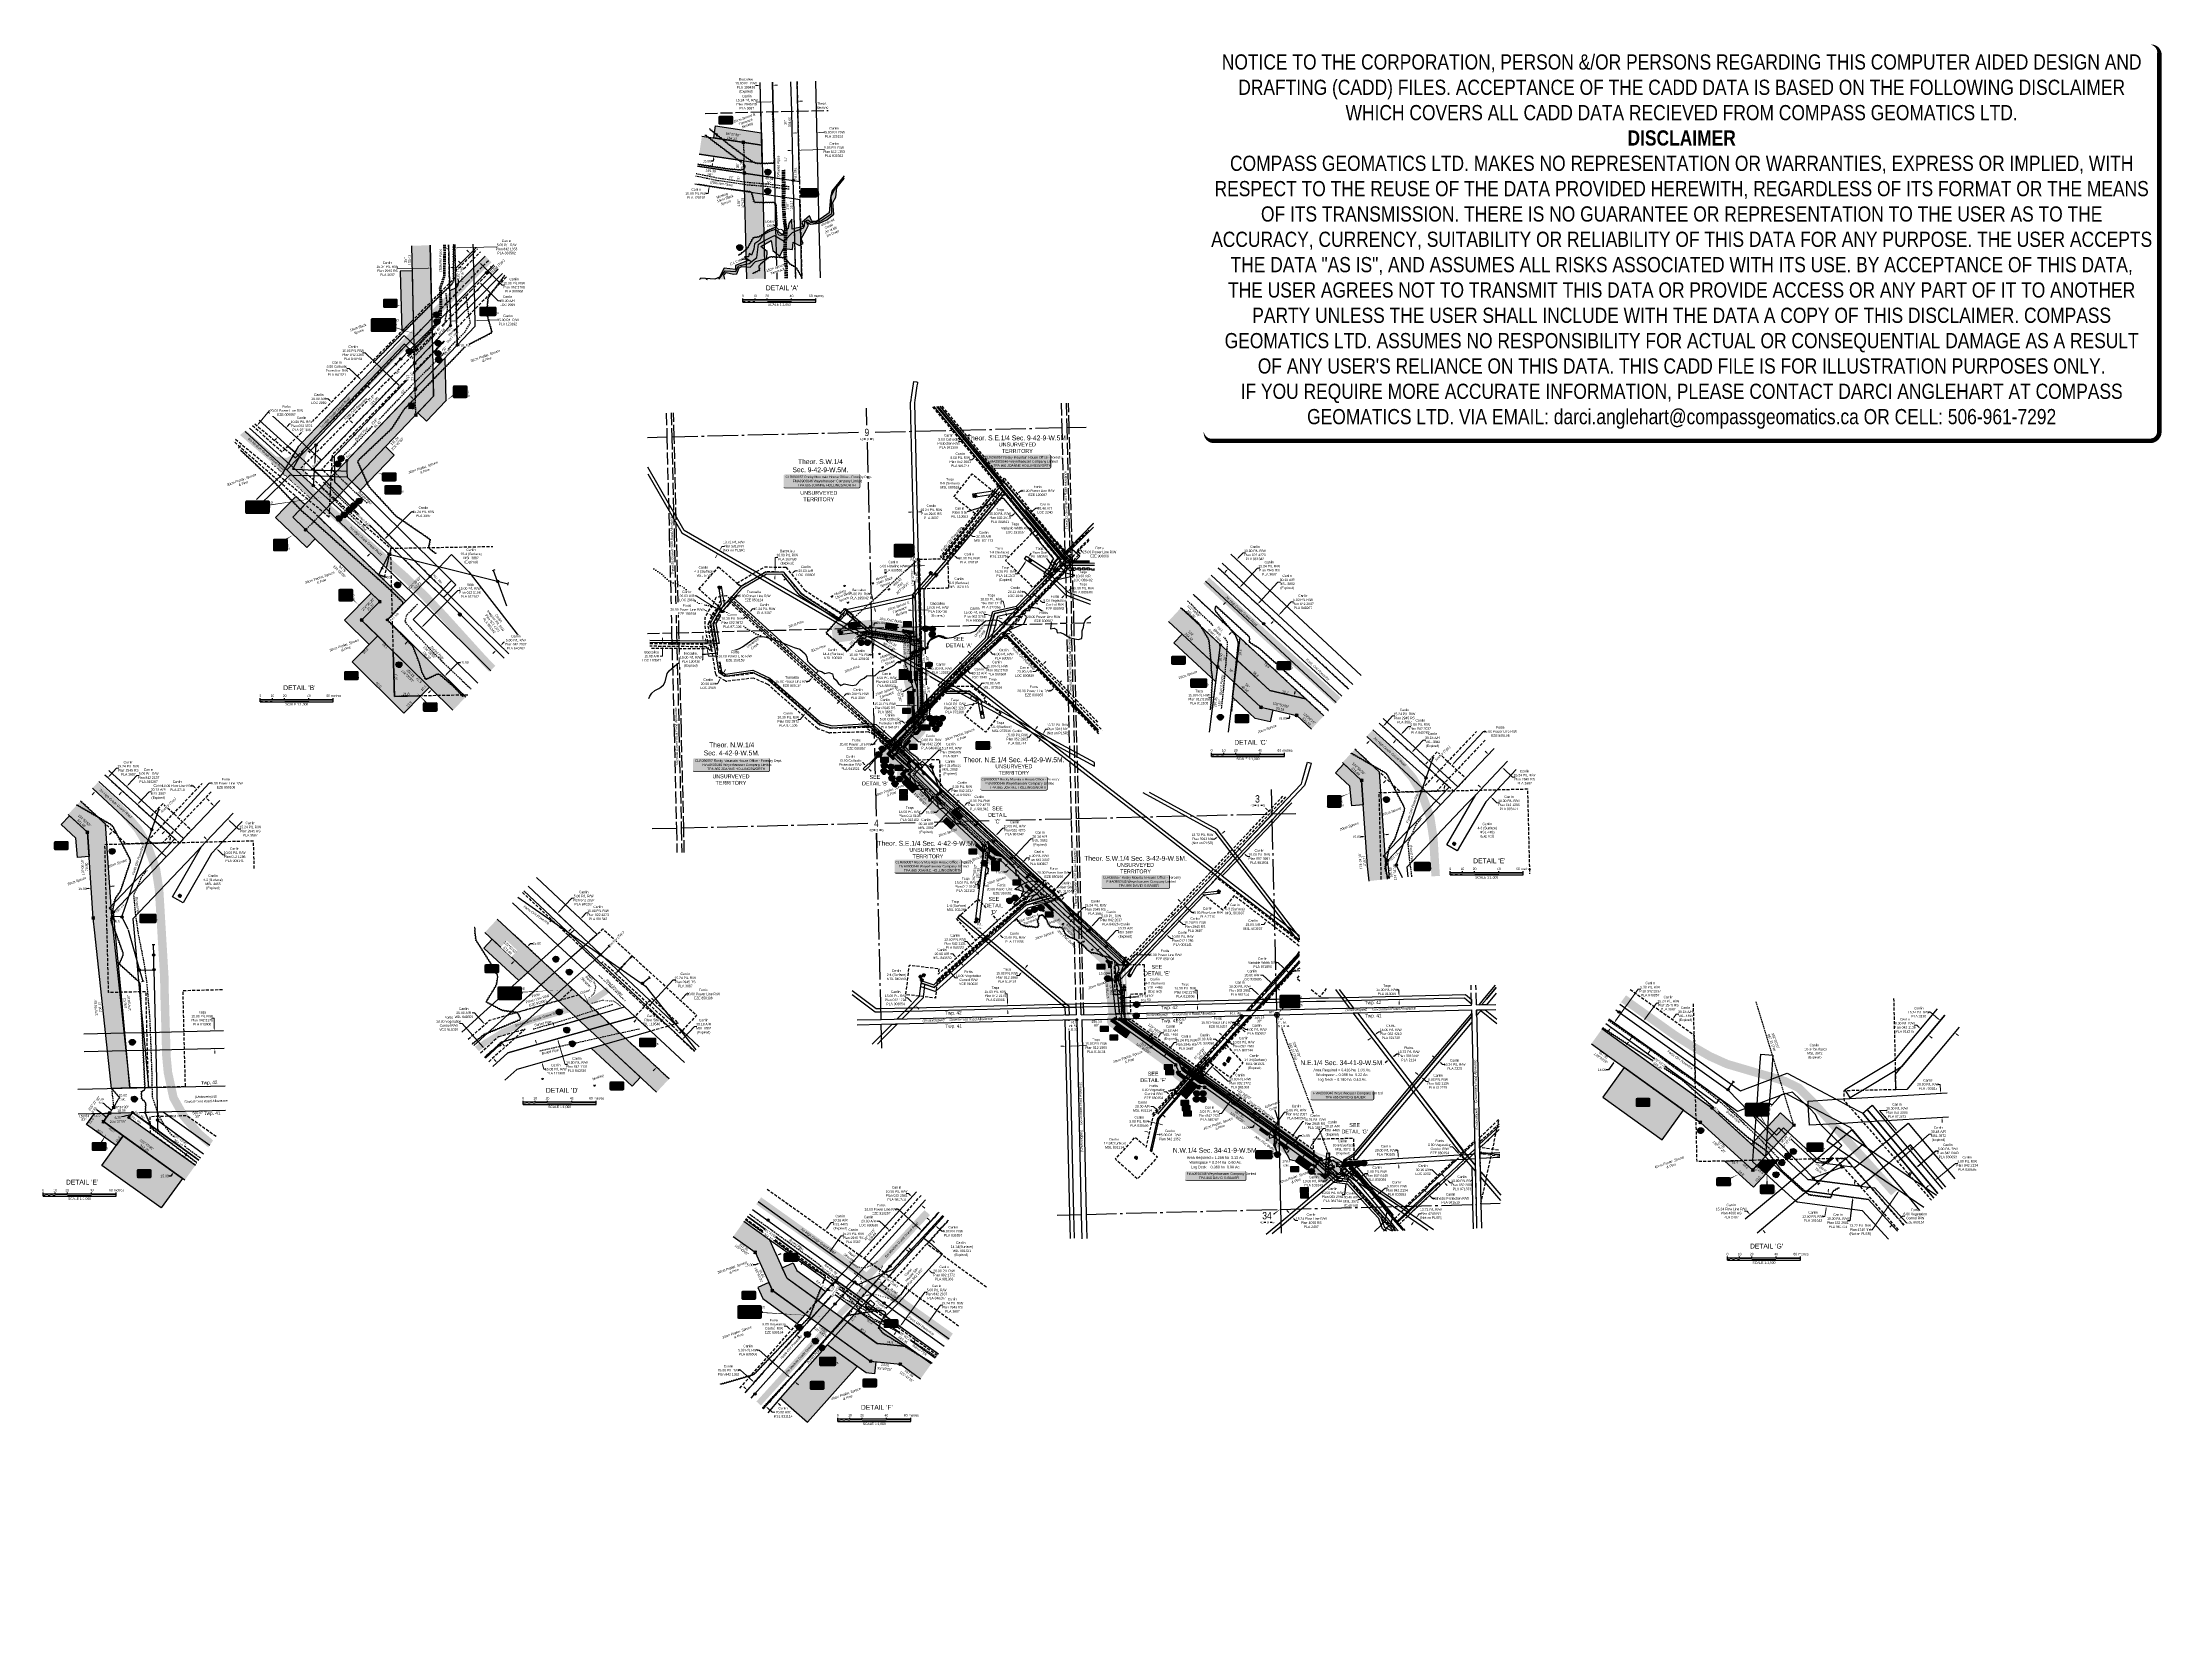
# Model space of a CAD drawing. Extents: x 616011 to 624727, y 5824635 to 5831187.
import ezdxf
from ezdxf.enums import TextEntityAlignment as Align

# ---------------------------------------------------------------- set-up
doc = ezdxf.new("R2010")
doc.units = 0
doc.header["$LTSCALE"] = 5
doc.header["$PDSIZE"] = 0.5
for name, pattern in [('0', [1, 1, 0]), ('foc-ACCESSROAD', [3.75, 2.5, -1.25]), ('foc-FLOWLINE', [3.75, 2.5, -1.25]), ('foc-QUARTERLINE', [33, 25, -3, 2, -3]), ('foc-TIELINE', [1.875, 1.25, -0.625]), ('foc-TOPO', [1, 0.2, -0.8]), ('foc-TOPO-ephemeral', [6.25, 3.125, -0.625, 0.625, -0.625, 0.625, -0.625]), ('foc-TRAV', [1.875, 1.25, -0.625]), ('foc-UNSURVEYED', [12.5, 10, -2.5]), ('foc-WHEELTRACKS', [2, 0.4, -1.6]), ('POWERLINE5', [7.8, 2.4, -0.6, 0.6, -0.6, 0.6, -0.6, 2.4]), ('UG_PIPE', [1.875, 1.25, -0.625])]:
    doc.linetypes.add(name, pattern=pattern)
doc.layers.get('Defpoints').update_dxf_attribs({"color": 9})
for name, color, linetype in [('10', 1, 'Continuous'), ('35', 37, 'Continuous'), ('9', 3, 'Continuous'), ('ABADATA-DRILL-T', 8, 'Continuous'), ('AS-FENCE', 48, 'foc-FENCE'), ('AS-PIPE-UG', 44, 'UG_PIPE'), ('AS-POWER', 104, 'foc-POWER'), ('AS-POWER-EXISTING', 72, 'POWERLINE5'), ('AS-POWER-T', 104, 'Continuous'), ('AS-ROADS', 254, 'Continuous'), ('AS-SURFACE IMPACT', 7, 'Continuous'), ('AS-SYMBOL', 7, 'Continuous'), ('C-AR', 13, 'foc-ACCESSROAD'), ('C-FLOWLINE', 13, 'foc-FLOWLINE'), ('C-RW', 13, 'Continuous'), ('C-SYMBOL', 7, 'Continuous'), ('C-WS', 13, 'foc-ACCESSROAD'), ('C-WS-S', 13, 'Continuous'), ('D-TXT', 6, 'Continuous'), ('DETAIL-T', 7, 'Continuous'), ('F-AR', 190, 'foc-ACCESSROAD'), ('F-EZE', 190, 'foc-FLOWLINE'), ('F-RW', 190, 'Continuous'), ('F-VCE', 190, 'foc-FLOWLINE'), ('F-WS', 190, 'foc-ACCESSROAD'), ('F-WS-S', 190, 'Continuous'), ('L-AREAREQUIRED', 7, 'Continuous'), ('L-AREAWORK', 7, 'Continuous'), ('L-BD', 7, 'Continuous'), ('L-MON', 1, 'Continuous'), ('L-MON-T', 1, 'Continuous'), ('L-QSEC', 8, 'foc-QUARTERLINE'), ('L-ROAD-T', 7, 'Continuous'), ('L-SEC', 7, 'Continuous'), ('L-SECLBL', 7, 'Continuous'), ('L-SECQ', 8, 'foc-QUARTERLINE'), ('L-TIE', 7, 'foc-TIELINE'), ('L-UNS-T', 3, 'Continuous'), ('L-USEC', 7, 'foc-UNSURVEYED'), ('P-BUFFER-H 30m', 51, 'Continuous'), ('P-BUFFER-T', 40, 'Continuous'), ('P-CROSSINGS', 250, 'Continuous'), ('P-PROPOSED', 10, 'Continuous'), ('P-PROPOSED-H', 21, 'Continuous'), ('P-TEMP-BLOCKS', 250, 'Continuous'), ('P-TEMP-H', 41, 'Continuous'), ('P-TEMP_LOG DECK', 46, 'Continuous'), ('P-TEMP_WORKSPACE', 46, 'Continuous'), ('P-TRAV', 4, 'foc-TRAV'), ('P-TXT', 4, 'Continuous'), ('P-WORKAREA', 113, 'Continuous'), ('P-WORKAREA-H', 111, 'Continuous'), ('T-BUSH', 110, '0'), ('T-BUSH-T', 110, 'Continuous'), ('T-DRAW', 143, 'foc-TOPO-ephemeral'), ('T-GENERAL', 48, 'foc-TOPO'), ('T-SLOPE', 48, 'Continuous'), ('T-TIE', 201, 'foc-TIELINE'), ('T-VEGETATION-CHANGE', 104, 'foc-TOPO'), ('T-WATER', 160, 'Continuous'), ('T-WATER-H', 133, 'Continuous'), ('T-WATER-P3', 160, 'foc-WHEELTRACKS'), ('T-WATER-T', 170, 'Continuous')]:
    doc.layers.add(name, color=color, linetype=linetype)
for name, color, linetype, lineweight in [('C-AR-T', 13, 'Continuous', 9), ('C-FLOWLINE-T', 13, 'Continuous', 9), ('C-RW-T', 13, 'Continuous', 9), ('C-WS-T', 13, 'Continuous', 9), ('F-AR-T', 190, 'Continuous', 9), ('F-EZE-T', 190, 'Continuous', 9), ('F-RW-T', 190, 'Continuous', 9), ('F-VCE-T', 190, 'Continuous', 9), ('F-WS-T', 190, 'Continuous', 9), ('T-TEXT', 48, 'Continuous', 18), ('T-TIE-T', 201, 'Continuous', 18)]:
    doc.layers.add(name, color=color, linetype=linetype, lineweight=lineweight)
doc.layers.add('DISCLAIMER', color=7, linetype='Continuous', plot=False)
doc.styles.add('100L', font='ARIALN.TTF', dxfattribs={"height": 11})
doc.styles.add('175L', font='ARIALN.TTF', dxfattribs={"height": 20})
doc.styles.add('80', font='ARIALN.TTF', dxfattribs={"height": 10})
doc.styles.add('80CG', font='ARIALN.TTF', dxfattribs={"height": 10})
doc.styles.add('80L', font='ARIALN.TTF', dxfattribs={"height": 10})
doc.styles.add('80LS', font='ARIALNI.TTF', dxfattribs={"height": 10})
doc.styles.add('BOLD', font='ARIALNB.TTF')
doc.styles.add('Crossing', font='ARIALN.TTF', dxfattribs={"height": 10})
doc.styles.add('foc-LtypeFont', font='ARIALN.TTF', dxfattribs={"height": 7.35})
doc.styles.add('SIMPLEX', font='ARIALN.TTF')
doc.linetypes.add('foc-FENCE', pattern='A,10,-1,["X",foc-LtypeFont,S=0.2,R=0,X=-0.625,Y=-0.75],-1.24', length=12.24)
doc.linetypes.add('foc-POWER', pattern='A,6,-1,["P",foc-LtypeFont,S=0.2,R=0,X=-0.625,Y=-0.75],-1.24,4', length=12.24)
doc.linetypes.add('foc-TOPO-flowdirection-NOLINE', pattern='A,0,[">",foc-LtypeFont,S=0.3,R=0,X=0,Y=-0.945],-20,[">",foc-LtypeFont,S=0.3,R=0,X=0,Y=-0.945],0', length=20)
doc.dimstyles.new('Compass 5 000', dxfattribs={"dimscale": 5, "dimtxt": 9, "dimasz": 2, "dimexe": 0.2, "dimexo": 0.0625, "dimgap": 0.5, "dimtad": 0, "dimtih": 1, "dimtoh": 1, "dimzin": 0, "dimdsep": 46, "dimtxsty": '80CG', "dimcen": 0.1, "dimse1": 1, "dimse2": 1, "dimclrd": 256, "dimclrt": 256, "dimaunit": 1, "dimadec": 4, "dimazin": 0, "dimtfac": 0.06, "dimtofl": 0, "dimtmove": 0, "dimatfit": 1, "dimfxl": 0.2, "dimtolj": 1, "dimtzin": 0, "dimlwd": -1, "dimarcsym": 0})

# ---------------------------------------------------------------- blocks, each defined once
blk = doc.blocks.new('Disclaimer_Legal')
at = {"layer": 'DISCLAIMER', "color": 254, "flags": 128}
blk.add_lwpolyline([(-3613, -1105, 37.5, 37.5, 0), (4096, -1105, 37.5, 37.5, 0.414214), (4171, -1030, 37.5, 37.5, 0), (4171, 2079, 37.5, 0, 0.414214), (4096, 2154, 0, 0, 0), (-3613, 2154, 0, 0, 0.414214), (-3688, 2079, 0, 0, 0), (-3688, -1030, 0, 37.5, 0.414214)], format="xyseb", close=True, dxfattribs=at)
at = {"layer": 'DISCLAIMER', "color": 254, "insert": (242, 534), "char_height": 125, "width": 7717.57, "attachment_point": 5, "style": '80'}
blk.add_mtext('NOTICE TO THE CORPORATION, PERSON &/OR PERSONS REGARDING THIS COMPUTER AIDED DESIGN AND DRAFTING (CADD) FILES. ACCEPTANCE OF THE CADD DATA IS BASED ON THE FOLLOWING DISCLAIMER WHICH COVERS ALL CADD DATA RECIEVED FROM COMPASS GEOMATICS LTD.\\P{\\fArial Narrow|b1|i0|c0|p34;DISCLAIMER}\\PCOMPASS GEOMATICS LTD. MAKES NO REPRESENTATION OR WARRANTIES, EXPRESS OR IMPLIED, WITH RESPECT TO THE REUSE OF THE DATA PROVIDED HEREWITH, REGARDLESS OF ITS FORMAT OR THE MEANS OF ITS TRANSMISSION. THERE IS NO GUARANTEE OR REPRESENTATION TO THE USER AS TO THE ACCURACY, CURRENCY, SUITABILITY OR RELIABILITY OF THIS DATA FOR ANY PURPOSE. THE USER ACCEPTS THE DATA "AS IS", AND ASSUMES ALL RISKS ASSOCIATED WITH ITS USE. BY ACCEPTANCE OF THIS DATA, THE USER AGREES NOT TO TRANSMIT THIS DATA OR PROVIDE ACCESS OR ANY PART OF IT TO ANOTHER PARTY UNLESS THE USER SHALL INCLUDE WITH THE DATA A COPY OF THIS DISCLAIMER. COMPASS GEOMATICS LTD. ASSUMES NO RESPONSIBILITY FOR ACTUAL OR CONSEQUENTIAL DAMAGE AS A RESULT OF ANY USER\'S RELIANCE ON THIS DATA. THIS CADD FILE IS FOR ILLUSTRATION PURPOSES ONLY.\\PIF YOU REQUIRE MORE ACCURATE INFORMATION, PLEASE CONTACT DARCI ANGLEHART AT COMPASS GEOMATICS LTD. VIA EMAIL: darci.anglehart@compassgeomatics.ca OR CELL: 506-961-7292', dxfattribs=at)
blk = doc.blocks.new('*U27')
h = blk.add_hatch(color=191)
edge = h.paths.add_edge_path()
edge.add_line((-24, -17.6), (24, -17.6))
edge.add_arc((24, -11.6), 6, 270, 360)
edge.add_line((30, -11.6), (30, 12.5))
edge.add_arc((24, 12.5), 6, 0, 90)
edge.add_line((24, 18.5), (-24, 18.5))
edge.add_arc((-24, 12.5), 6, 90, 180)
edge.add_line((-30, 12.5), (-30, -11.6))
edge.add_arc((-24, -11.6), 6, 180, 270)
at = {"color": 250, "flags": 128}
blk.add_lwpolyline([(-24, -17.6, 3, 3, 0), (24, -17.6, 3, 3, 0.414214), (30, -11.6, 3, 3, 0), (30, 12.5, 3, 0, 0.414214), (24, 18.5, 0, 0, 0), (-24, 18.5, 0, 0, 0.414214), (-30, 12.5, 0, 0, 0), (-30, -11.6, 0, 3, 0.414214)], format="xyseb", close=True, dxfattribs=at)
at = {"flags": 128}
blk.add_lwpolyline([(-23.6, -8.5, 0, 7.5, 0), (0, 0, 0, 0, 0)], format="xyseb", dxfattribs=at)
at = {"color": 250}
for tag, p, height, style in [('TEMP_AREA_W1_001', (-9.2, 2.2), 12, 'BOLD'), ('ENTER_TEXT_001', (-30.7, -12.5), 9, '80')]:
    blk.add_attdef(tag, p, '', height=height, dxfattribs=dict(at, style=style))
blk = doc.blocks.new('L-SECLBL')
at = {"layer": '9', "color": 7}
for p, q in [((-5.1, -27.8), (-12.3, -27.8)), ((20.7, -27.8), (13.5, -27.8))]:
    blk.add_line(p, q, dxfattribs=at)
at = {"layer": '10', "color": 2, "style": 'SIMPLEX'}
blk.add_attdef('SEC', text='', height=30, dxfattribs=at).set_placement((0, 0), align=Align.MIDDLE)
at = {"layer": '10', "color": 5, "style": '80L'}
blk.add_attdef('TWP', text='', height=9.5, dxfattribs=at).set_placement((-14.4, -27.4), align=Align.MIDDLE_RIGHT)
blk.add_attdef('RGE', text='', height=9.5, dxfattribs=at).set_placement((3.6, -27.4), align=Align.MIDDLE_CENTER)
blk.add_attdef('MER', text='', height=9.5, dxfattribs=at).set_placement((23.2, -27.4), align=Align.MIDDLE_LEFT)
blk = doc.blocks.new('MUSK')
at = {"layer": 'T-GENERAL', "linetype": 'Continuous'}
for centre, radius, start, end in [((-0.9, 0), 0.856, 357.7915, 88.2897), ((1.9, 0.2), 1.86, 140.732, 184.6871), ((1.9, -0.8), 2.08, 122.4427, 157.2145)]:
    blk.add_arc(centre, radius, start, end, dxfattribs=at)
blk = doc.blocks.new('*U32')
h = blk.add_hatch(color=255)
edge = h.paths.add_edge_path()
edge.add_line((-151.5, -28.5), (151.5, -28.5))
edge.add_arc((151.5, -22.5), 6, 270, 360)
edge.add_line((157.5, -22.5), (157.5, 21))
edge.add_arc((151.5, 21), 6, 0, 90)
edge.add_line((151.5, 27), (-151.5, 27))
edge.add_arc((-151.5, 21), 6, 90, 180)
edge.add_line((-157.5, 21), (-157.5, -22.5))
edge.add_arc((-151.5, -22.5), 6, 180, 270)
at = {"color": 44, "flags": 128}
blk.add_lwpolyline([(-151.5, -28.5, 3, 3, 0), (151.5, -28.5, 3, 3, 0.414214), (157.5, -22.5, 3, 3, 0), (157.5, 21, 3, 0, 0.414214), (151.5, 27, 0, 0, 0), (-151.5, 27, 0, 0, 0.414214), (-157.5, 21, 0, 0, 0), (-157.5, -22.5, 0, 3, 0.414214)], format="xyseb", close=True, dxfattribs=at)
at = {"color": 44, "style": '80'}
blk.add_attdef('ENTER_TEXT_001', (-36, -5), '', height=10, dxfattribs=at)
blk = doc.blocks.new('GAS')
h = blk.add_hatch(color=255)
h.dxf.hatch_style = 1
edge = h.paths.add_edge_path()
edge.add_arc((0, 0), 0.9, 0, 360)
for p, q in [((-0.8, 0), (-1.6, 0)), ((-0.6, 0.6), (-1.1, 1.1)), ((0, 0.8), (0, 1.6)), ((0.6, 0.6), (1.1, 1.1)), ((1.6, 0), (0.8, 0)), ((-0.6, -0.6), (-1.1, -1.1)), ((0, -0.8), (0, -1.6)), ((1.1, -1.1), (0.6, -0.6))]:
    blk.add_line(p, q)
blk.add_circle((0, 0), 0.8)
blk = doc.blocks.new('*D299')
at = {"layer": 'Defpoints', "color": 0, "transparency": 16777216}
for p in [(621549.4, 5827003.2), (621572.3, 5826973.2), (621583.3, 5826981.7)]:
    blk.add_point(p, dxfattribs=at)
at = {"layer": 'F-RW', "transparency": 16777216}
for p, q in [((621541.4, 5826997.1), (621533.5, 5826991.1)), ((621568.4, 5827017.7), (621581.3, 5827027.6)), ((621581.3, 5827027.6), (621591.3, 5827027.6))]:
    blk.add_line(p, q, dxfattribs=at)
for points in [[(621540.4, 5826998.5), (621542.4, 5826995.8), (621549.4, 5827003.2)], [(621567.4, 5827019.1), (621569.4, 5827016.4), (621560.4, 5827011.7)]]:
    blk.add_solid(points, dxfattribs=at)
at = {"layer": 'F-RW', "transparency": 16777216, "insert": (621630.4, 5827027.6), "char_height": 10, "attachment_point": 5, "style": '80CG'}
blk.add_mtext('\\A1;Plains\\P13.72 P/L R/W\\PPlan 3913 NY\\PPLA 2114', dxfattribs=at)
blk = doc.blocks.new('*D300')
at = {"layer": 'C-RW', "transparency": 16777216}
for p, q in [((621372.2, 5826492.8), (621366.4, 5826448.1)), ((621376.1, 5826522.4), (621377.4, 5826532.3)), ((621366.4, 5826448.1), (621356.4, 5826448.1))]:
    blk.add_line(p, q, dxfattribs=at)
for points in [[(621370.6, 5826493), (621373.9, 5826492.6), (621373.5, 5826502.7)], [(621374.5, 5826522.6), (621377.8, 5826522.2), (621374.8, 5826512.5)]]:
    blk.add_solid(points, dxfattribs=at)
at = {"layer": 'Defpoints', "color": 0, "transparency": 16777216}
for p in [(621373.4, 5826502.7), (621373.5, 5826502.7), (621374.6, 5826512.5)]:
    blk.add_point(p, dxfattribs=at)
at = {"layer": 'C-RW', "transparency": 16777216, "insert": (621317.3, 5826448.1), "char_height": 10, "attachment_point": 5, "style": '80CG'}
blk.add_mtext('\\A1;Canlin\\P10.00 P/L R/W\\PPlan 052 2981^JPLA 981744', dxfattribs=at)
blk = doc.blocks.new('*D301')
at = {"layer": 'C-RW', "transparency": 16777216}
for p, q in [((621419.1, 5826508.3), (621411.4, 5826501.9)), ((621438.2, 5826524.4), (621451.4, 5826535.3)), ((621451.4, 5826535.3), (621461.4, 5826535.3))]:
    blk.add_line(p, q, dxfattribs=at)
for points in [[(621418, 5826509.6), (621420.1, 5826507), (621426.7, 5826514.7)], [(621437.2, 5826525.6), (621439.3, 5826523.1), (621430.6, 5826517.9)]]:
    blk.add_solid(points, dxfattribs=at)
at = {"layer": 'Defpoints', "color": 0, "transparency": 16777216}
for p in [(621424.5, 5826517.4), (621428.3, 5826520.6), (621430.6, 5826517.9)]:
    blk.add_point(p, dxfattribs=at)
at = {"layer": 'C-RW', "transparency": 16777216, "insert": (621500.1, 5826535.3), "char_height": 10, "attachment_point": 5, "style": '80CG'}
blk.add_mtext('\\A1;Canlin\\P5.00 P/L R/W\\PPlan 842 0440^JPLA 830093', dxfattribs=at)
blk = doc.blocks.new('*U28')
h = blk.add_hatch(color=255)
edge = h.paths.add_edge_path()
edge.add_line((-124, -20), (124, -20))
edge.add_arc((124, -14), 6, 270, 360)
edge.add_line((130, -14), (130, 12.5))
edge.add_arc((124, 12.5), 6, 0, 90)
edge.add_line((124, 18.5), (-124, 18.5))
edge.add_arc((-124, 12.5), 6, 90, 180)
edge.add_line((-130, 12.5), (-130, -14))
edge.add_arc((-124, -14), 6, 180, 270)
at = {"color": 44, "flags": 128}
blk.add_lwpolyline([(-124, -20, 3, 3, 0), (124, -20, 3, 3, 0.414214), (130, -14, 3, 3, 0), (130, 12.5, 3, 0, 0.414214), (124, 18.5, 0, 0, 0), (-124, 18.5, 0, 0, 0.414214), (-130, 12.5, 0, 0, 0), (-130, -14, 0, 3, 0.414214)], format="xyseb", close=True, dxfattribs=at)
at = {"color": 44, "style": '80'}
blk.add_attdef('ENTER_TEXT_001', (-36, -5), '', height=10, dxfattribs=at)
blk = doc.blocks.new('*U29')
h = blk.add_hatch(color=255)
edge = h.paths.add_edge_path()
edge.add_line((-119, -20), (119, -20))
edge.add_arc((119, -14), 6, 270, 360)
edge.add_line((125, -14), (125, 12.5))
edge.add_arc((119, 12.5), 6, 0, 90)
edge.add_line((119, 18.5), (-119, 18.5))
edge.add_arc((-119, 12.5), 6, 90, 180)
edge.add_line((-125, 12.5), (-125, -14))
edge.add_arc((-119, -14), 6, 180, 270)
at = {"color": 44, "flags": 128}
blk.add_lwpolyline([(-119, -20, 3, 3, 0), (119, -20, 3, 3, 0.414214), (125, -14, 3, 3, 0), (125, 12.5, 3, 0, 0.414214), (119, 18.5, 0, 0, 0), (-119, 18.5, 0, 0, 0.414214), (-125, 12.5, 0, 0, 0), (-125, -14, 0, 3, 0.414214)], format="xyseb", close=True, dxfattribs=at)
at = {"color": 44, "style": '80'}
blk.add_attdef('ENTER_TEXT_001', (-36, -5), '', height=10, dxfattribs=at)
blk = doc.blocks.new('*U30')
h = blk.add_hatch(color=255)
edge = h.paths.add_edge_path()
edge.add_line((-131.5, -28.5), (131.5, -28.5))
edge.add_arc((131.5, -22.5), 6, 270, 360)
edge.add_line((137.5, -22.5), (137.5, 21))
edge.add_arc((131.5, 21), 6, 0, 90)
edge.add_line((131.5, 27), (-131.5, 27))
edge.add_arc((-131.5, 21), 6, 90, 180)
edge.add_line((-137.5, 21), (-137.5, -22.5))
edge.add_arc((-131.5, -22.5), 6, 180, 270)
at = {"color": 44, "flags": 128}
blk.add_lwpolyline([(-131.5, -28.5, 3, 3, 0), (131.5, -28.5, 3, 3, 0.414214), (137.5, -22.5, 3, 3, 0), (137.5, 21, 3, 0, 0.414214), (131.5, 27, 0, 0, 0), (-131.5, 27, 0, 0, 0.414214), (-137.5, 21, 0, 0, 0), (-137.5, -22.5, 0, 3, 0.414214)], format="xyseb", close=True, dxfattribs=at)
at = {"color": 44, "style": '80'}
blk.add_attdef('ENTER_TEXT_001', (-36, -5), '', height=10, dxfattribs=at)
blk = doc.blocks.new('*U31')
h = blk.add_hatch(color=255)
edge = h.paths.add_edge_path()
edge.add_line((-134, -28.5), (134, -28.5))
edge.add_arc((134, -22.5), 6, 270, 360)
edge.add_line((140, -22.5), (140, 21))
edge.add_arc((134, 21), 6, 0, 90)
edge.add_line((134, 27), (-134, 27))
edge.add_arc((-134, 21), 6, 90, 180)
edge.add_line((-140, 21), (-140, -22.5))
edge.add_arc((-134, -22.5), 6, 180, 270)
at = {"color": 44, "flags": 128}
blk.add_lwpolyline([(-134, -28.5, 3, 3, 0), (134, -28.5, 3, 3, 0.414214), (140, -22.5, 3, 3, 0), (140, 21, 3, 0, 0.414214), (134, 27, 0, 0, 0), (-134, 27, 0, 0, 0.414214), (-140, 21, 0, 0, 0), (-140, -22.5, 0, 3, 0.414214)], format="xyseb", close=True, dxfattribs=at)
at = {"color": 44, "style": '80'}
blk.add_attdef('ENTER_TEXT_001', (-36, -5), '', height=10, dxfattribs=at)
blk = doc.blocks.new('*D297')
at = {"layer": 'C-RW', "transparency": 16777216}
for p, q in [((623464.8, 5826496.3), (623466.1, 5826506.2)), ((623455.8, 5826427.8), (623444.4, 5826341.6)), ((623444.4, 5826341.6), (623434.4, 5826341.6))]:
    blk.add_line(p, q, dxfattribs=at)
for points in [[(623463.1, 5826496.5), (623466.4, 5826496.1), (623463.5, 5826486.4)], [(623454.1, 5826428), (623457.4, 5826427.6), (623457.1, 5826437.7)]]:
    blk.add_solid(points, dxfattribs=at)
at = {"layer": 'Defpoints', "color": 0, "transparency": 16777216}
for p in [(623456.9, 5826487.2), (623450.5, 5826438.6), (623457.1, 5826437.7)]:
    blk.add_point(p, dxfattribs=at)
at = {"layer": 'C-RW', "transparency": 16777216, "insert": (623395.4, 5826341.6), "char_height": 10, "attachment_point": 5, "style": '80CG'}
blk.add_mtext('\\A1;Canlin\\P10.00 P/L R/W\\PPlan 052 2981^JPLA 981744', dxfattribs=at)
blk = doc.blocks.new('*D298')
at = {"layer": 'C-RW', "transparency": 16777216}
for p, q in [((623724.5, 5826566.4), (623798.6, 5826628.5)), ((623798.6, 5826628.5), (623808.6, 5826628.5)), ((623690, 5826537.6), (623682.3, 5826531.1))]:
    blk.add_line(p, q, dxfattribs=at)
for points in [[(623723.4, 5826567.7), (623725.6, 5826565.2), (623716.8, 5826560)], [(623688.9, 5826538.8), (623691.1, 5826536.3), (623697.7, 5826544)]]:
    blk.add_solid(points, dxfattribs=at)
at = {"layer": 'Defpoints', "color": 0, "transparency": 16777216}
for p in [(623716.8, 5826560), (623727, 5826508.9), (623746.2, 5826525)]:
    blk.add_point(p, dxfattribs=at)
at = {"layer": 'C-RW', "transparency": 16777216, "insert": (623847.3, 5826628.5), "char_height": 10, "attachment_point": 5, "style": '80CG'}
blk.add_mtext('\\A1;Canlin\\P5.00 P/L R/W\\PPlan 842 0440^JPLA 830093', dxfattribs=at)
blk = doc.blocks.new('RP')
at = {"layer": '35', "color": 3}
blk.add_circle((0, 0), 10, dxfattribs=at)
at = {"layer": '35', "color": 3, "style": '80'}
blk.add_attdef('RP_001', (-32.4, 5.8), '', height=10, dxfattribs=at)
blk = doc.blocks.new('*D151')
at = {"layer": 'C-RW', "transparency": 16777216}
for p, q in [((618507.5, 5827227.2), (618605.7, 5827331.7)), ((618605.7, 5827331.7), (618615.7, 5827331.7)), ((618449.7, 5827165.6), (618442.9, 5827158.4))]:
    blk.add_line(p, q, dxfattribs=at)
for points in [[(618448.5, 5827166.8), (618451, 5827164.5), (618456.6, 5827172.9)], [(618506.3, 5827228.3), (618508.7, 5827226), (618500.7, 5827219.9)]]:
    blk.add_solid(points, dxfattribs=at)
at = {"layer": 'Defpoints', "color": 0, "transparency": 16777216}
for p in [(618457.2, 5827172.4), (618500.7, 5827219.9), (618501.3, 5827219.4)]:
    blk.add_point(p, dxfattribs=at)
at = {"layer": 'C-RW', "transparency": 16777216, "insert": (618654.8, 5827331.7), "char_height": 10, "attachment_point": 5, "style": '80CG'}
blk.add_mtext('\\A1;Canlin\\P15.24 P/L R/W\\PPlan 2945 RS\\PPLA 3687', dxfattribs=at)
blk = doc.blocks.new('*D152')
at = {"layer": 'C-RW', "transparency": 16777216}
for p, q in [((618882.4, 5825726.3), (618872.4, 5825726.3)), ((618931.3, 5825683.5), (618882.4, 5825726.3)), ((619039.5, 5825588.7), (619047, 5825582.1))]:
    blk.add_line(p, q, dxfattribs=at)
for points in [[(618932.4, 5825684.7), (618930.2, 5825682.2), (618938.8, 5825676.9)], [(619040.6, 5825590), (619038.4, 5825587.5), (619031.9, 5825595.3)]]:
    blk.add_solid(points, dxfattribs=at)
at = {"layer": 'Defpoints', "color": 0, "transparency": 16777216}
for p in [(618920.8, 5825656.3), (619031.9, 5825595.3), (619013.9, 5825574.8)]:
    blk.add_point(p, dxfattribs=at)
at = {"layer": 'C-RW', "transparency": 16777216, "insert": (618832.9, 5825726.3), "char_height": 10, "attachment_point": 5, "style": '80CG'}
blk.add_mtext('\\A1;Canlin\\P25.00 P/L R/W\\PPlan 842 1352', dxfattribs=at)
blk = doc.blocks.new('*U81')
h = blk.add_hatch(color=50)
edge = h.paths.add_edge_path()
edge.add_line((-29, -20), (29, -20))
edge.add_arc((29, -14), 6, 270, 360)
edge.add_line((35, -14), (35, 12.5))
edge.add_arc((29, 12.5), 6, 0, 90)
edge.add_line((29, 18.5), (-29, 18.5))
edge.add_arc((-29, 12.5), 6, 90, 180)
edge.add_line((-35, 12.5), (-35, -14))
edge.add_arc((-29, -14), 6, 180, 270)
at = {"color": 240, "flags": 128}
blk.add_lwpolyline([(-29, -20, 3, 3, 0), (29, -20, 3, 3, 0.414214), (35, -14, 3, 3, 0), (35, 12.5, 3, 0, 0.414214), (29, 18.5, 0, 0, 0), (-29, 18.5, 0, 0, 0.414214), (-35, 12.5, 0, 0, 0), (-35, -14, 0, 3, 0.414214)], format="xyseb", close=True, dxfattribs=at)
at = {"color": 240, "style": '80'}
blk.add_attdef('ENTER_TEXT_001', (-26.8, -4.9), '', height=10, dxfattribs=at)
blk = doc.blocks.new('*U82')
at = {"color": 0}
for p, q in [((-150, 0), (-150, 15)), ((-150, 10), (150.2, 10)), ((-150, 0), (150.2, 0)), ((-100, 10), (-100, 15)), ((-50, 10), (-50, 15)), ((50, 10), (50, 15)), ((150.2, 0), (150.2, 15))]:
    blk.add_line(p, q, dxfattribs=at)
for points in [[(-150, 5), (-140, 5), (-150, 0), (-140, 0)], [(-140, 10), (-130, 10), (-140, 5), (-130, 5)], [(-130, 5), (-120, 5), (-130, 0), (-120, 0)], [(-120, 10), (-110, 10), (-120, 5), (-110, 5)], [(-110, 5), (-100, 5), (-110, 0), (-100, 0)], [(-100, 10), (-50, 10), (-100, 5), (-50, 5)], [(-50, 5), (50, 5), (-50, 0), (50, 0)], [(50, 10), (150.2, 10), (50, 5), (150.2, 5)]]:
    blk.add_solid(points, dxfattribs=at)
at = {"color": 0, "style": '80'}
blk.add_text('metres', height=10, dxfattribs=at).set_placement((162.2, 20), align=Align.CENTER)
at = {"color": 0, "char_height": 10, "style": '80'}
for s, insert, attachment_point in [('0', (-150, 30.2), 2), ('10', (-100, 30.2), 2), ('20', (-50, 30.2), 2), ('40', (50, 30.2), 2), ('60', (136.7, 30.2), 3), ('SCALE 1:1,000', (0.1, -5), 2)]:
    blk.add_mtext(s, dxfattribs=dict(at, insert=insert, attachment_point=attachment_point))
blk = doc.blocks.new('*U83')
h = blk.add_hatch(color=254)
edge = h.paths.add_edge_path()
edge.add_line((-36.5, -28.5), (36.5, -28.5))
edge.add_arc((36.5, -22.5), 6, 270, 360)
edge.add_line((42.5, -22.5), (42.5, 21))
edge.add_arc((36.5, 21), 6, 0, 90)
edge.add_line((36.5, 27), (-36.5, 27))
edge.add_arc((-36.5, 21), 6, 90, 180)
edge.add_line((-42.5, 21), (-42.5, -22.5))
edge.add_arc((-36.5, -22.5), 6, 180, 270)
at = {"color": 1, "flags": 128}
blk.add_lwpolyline([(-52.7, -56.2, 0, 10, 0), (0, 0, 5, 5, 0)], format="xyseb", dxfattribs=at)
blk.add_lwpolyline([(-36.5, -28.5, 3, 3, 0), (36.5, -28.5, 3, 3, 0.414214), (42.5, -22.5, 3, 3, 0), (42.5, 21, 3, 0, 0.414214), (36.5, 27, 0, 0, 0), (-36.5, 27, 0, 0, 0.414214), (-42.5, 21, 0, 0, 0), (-42.5, -22.5, 0, 3, 0.414214)], format="xyseb", close=True, dxfattribs=at)
at = {"color": 1, "style": '80'}
blk.add_attdef('ENTER_TEXT_001', (-36, -5), '', height=10, dxfattribs=at)
blk = doc.blocks.new('*U84')
h = blk.add_hatch(color=254)
edge = h.paths.add_edge_path()
edge.add_line((-34, -28.5), (34, -28.5))
edge.add_arc((34, -22.5), 6, 270, 360)
edge.add_line((40, -22.5), (40, 21))
edge.add_arc((34, 21), 6, 0, 90)
edge.add_line((34, 27), (-34, 27))
edge.add_arc((-34, 21), 6, 90, 180)
edge.add_line((-40, 21), (-40, -22.5))
edge.add_arc((-34, -22.5), 6, 180, 270)
at = {"color": 1, "flags": 128}
blk.add_lwpolyline([(-34, -28.5, 3, 3, 0), (34, -28.5, 3, 3, 0.414214), (40, -22.5, 3, 3, 0), (40, 21, 3, 0, 0.414214), (34, 27, 0, 0, 0), (-34, 27, 0, 0, 0.414214), (-40, 21, 0, 0, 0), (-40, -22.5, 0, 3, 0.414214)], format="xyseb", close=True, dxfattribs=at)
blk.add_lwpolyline([(-31.9, -18, 0, 10, 0), (0, 0, 5, 5, 0)], format="xyseb", dxfattribs=at)
at = {"color": 1, "style": '80'}
blk.add_attdef('ENTER_TEXT_001', (-36, -5), '', height=10, dxfattribs=at)
blk = doc.blocks.new('Temporary Area')
h = blk.add_hatch(color=191)
h.dxf.hatch_style = 1
h.paths.add_polyline_path([(-16.8, -9.4), (16.3, -9.4), (16.3, 9.1), (-16.8, 9.1)])
at = {"color": 250}
for points in [[(-17, -9.6), (16.5, -9.6), (16.5, 9.3), (-17, 9.3)], [(-16.9, -9.5), (16.4, -9.5), (16.4, 9.2), (-16.9, 9.2)]]:
    blk.add_lwpolyline(points, close=True, dxfattribs=at)
at = {"color": 250, "style": '80L'}
blk.add_attdef('TEMPORARY', text='', height=9, dxfattribs=at).set_placement((0, -0.1), align=Align.MIDDLE_CENTER)
blk = doc.blocks.new('*U85')
h = blk.add_hatch(color=191)
edge = h.paths.add_edge_path()
edge.add_line((-24, -18.7), (24, -18.7))
edge.add_arc((24, -12.7), 6, 270, 360)
edge.add_line((30, -12.7), (30, 12.5))
edge.add_arc((24, 12.5), 6, 0, 90)
edge.add_line((24, 18.5), (-24, 18.5))
edge.add_arc((-24, 12.5), 6, 90, 180)
edge.add_line((-30, 12.5), (-30, -12.7))
edge.add_arc((-24, -12.7), 6, 180, 270)
at = {"color": 250, "flags": 128}
blk.add_lwpolyline([(-24, -18.7, 3, 3, 0), (24, -18.7, 3, 3, 0.414214), (30, -12.7, 3, 3, 0), (30, 12.5, 3, 0, 0.414214), (24, 18.5, 0, 0, 0), (-24, 18.5, 0, 0, 0.414214), (-30, 12.5, 0, 0, 0), (-30, -12.7, 0, 3, 0.414214)], format="xyseb", close=True, dxfattribs=at)
at = {"flags": 128}
blk.add_lwpolyline([(45.5, -12.7, 0, 7.5, 0), (0, 0, 0, 0, 0)], format="xyseb", dxfattribs=at)
at = {"color": 250}
for tag, p, height, style in [('TEMP_AREA_W1_001', (-9.2, 2.2), 12, 'BOLD'), ('ENTER_TEXT_001', (-30.7, -12.5), 9, '80')]:
    blk.add_attdef(tag, p, '', height=height, dxfattribs=dict(at, style=style))
blk = doc.blocks.new('*U86')
h = blk.add_hatch(color=191)
edge = h.paths.add_edge_path()
edge.add_line((-24, -33.1), (24, -33.1))
edge.add_arc((24, -27.1), 6, 270, 360)
edge.add_line((30, -27.1), (30, 12.5))
edge.add_arc((24, 12.5), 6, 0, 90)
edge.add_line((24, 18.5), (-24, 18.5))
edge.add_arc((-24, 12.5), 6, 90, 180)
edge.add_line((-30, 12.5), (-30, -27.1))
edge.add_arc((-24, -27.1), 6, 180, 270)
at = {"flags": 128}
blk.add_lwpolyline([(-58, -45.7, 0, 7.5, 0), (0, 0, 0, 0, 0)], format="xyseb", dxfattribs=at)
at = {"color": 250, "flags": 128}
blk.add_lwpolyline([(-24, -33.1, 3, 3, 0), (24, -33.1, 3, 3, 0.414214), (30, -27.1, 3, 3, 0), (30, 12.5, 3, 0, 0.414214), (24, 18.5, 0, 0, 0), (-24, 18.5, 0, 0, 0.414214), (-30, 12.5, 0, 0, 0), (-30, -27.1, 0, 3, 0.414214)], format="xyseb", close=True, dxfattribs=at)
at = {"color": 250}
for tag, p, height, style in [('TEMP_AREA_W1_001', (-9.2, 2.2), 12, 'BOLD'), ('ENTER_TEXT_001', (-30.7, -12.5), 9, '80')]:
    blk.add_attdef(tag, p, '', height=height, dxfattribs=dict(at, style=style))
blk = doc.blocks.new('*U87')
h = blk.add_hatch(color=191)
edge = h.paths.add_edge_path()
edge.add_line((-24, -18.2), (24, -18.2))
edge.add_arc((24, -12.2), 6, 270, 360)
edge.add_line((30, -12.2), (30, 12.5))
edge.add_arc((24, 12.5), 6, 0, 90)
edge.add_line((24, 18.5), (-24, 18.5))
edge.add_arc((-24, 12.5), 6, 90, 180)
edge.add_line((-30, 12.5), (-30, -12.2))
edge.add_arc((-24, -12.2), 6, 180, 270)
at = {"flags": 128}
blk.add_lwpolyline([(-47.3, 16.6, 0, 7.5, 0), (0, 0, 0, 0, 0)], format="xyseb", dxfattribs=at)
at = {"color": 250, "flags": 128}
blk.add_lwpolyline([(-24, -18.2, 3, 3, 0), (24, -18.2, 3, 3, 0.414214), (30, -12.2, 3, 3, 0), (30, 12.5, 3, 0, 0.414214), (24, 18.5, 0, 0, 0), (-24, 18.5, 0, 0, 0.414214), (-30, 12.5, 0, 0, 0), (-30, -12.2, 0, 3, 0.414214)], format="xyseb", close=True, dxfattribs=at)
at = {"color": 250}
for tag, p, height, style in [('TEMP_AREA_W1_001', (-9.2, 2.2), 12, 'BOLD'), ('ENTER_TEXT_001', (-30.7, -12.5), 9, '80')]:
    blk.add_attdef(tag, p, '', height=height, dxfattribs=dict(at, style=style))
blk = doc.blocks.new('*U88')
h = blk.add_hatch(color=191)
edge = h.paths.add_edge_path()
edge.add_line((-24, -33.1), (24, -33.1))
edge.add_arc((24, -27.1), 6, 270, 360)
edge.add_line((30, -27.1), (30, 12.5))
edge.add_arc((24, 12.5), 6, 0, 90)
edge.add_line((24, 18.5), (-24, 18.5))
edge.add_arc((-24, 12.5), 6, 90, 180)
edge.add_line((-30, 12.5), (-30, -27.1))
edge.add_arc((-24, -27.1), 6, 180, 270)
at = {"color": 250, "flags": 128}
blk.add_lwpolyline([(-24, -33.1, 3, 3, 0), (24, -33.1, 3, 3, 0.414214), (30, -27.1, 3, 3, 0), (30, 12.5, 3, 0, 0.414214), (24, 18.5, 0, 0, 0), (-24, 18.5, 0, 0, 0.414214), (-30, 12.5, 0, 0, 0), (-30, -27.1, 0, 3, 0.414214)], format="xyseb", close=True, dxfattribs=at)
at = {"flags": 128}
blk.add_lwpolyline([(53.4, 33.7, 0, 7.5, 0), (0, 0, 0, 0, 0)], format="xyseb", dxfattribs=at)
at = {"color": 250}
for tag, p, height, style in [('TEMP_AREA_W1_001', (-9.2, 2.2), 12, 'BOLD'), ('ENTER_TEXT_001', (-30.7, -12.5), 9, '80')]:
    blk.add_attdef(tag, p, '', height=height, dxfattribs=dict(at, style=style))
blk = doc.blocks.new('*U89')
h = blk.add_hatch(color=191)
edge = h.paths.add_edge_path()
edge.add_line((-24, -33.1), (24, -33.1))
edge.add_arc((24, -27.1), 6, 270, 360)
edge.add_line((30, -27.1), (30, 12.5))
edge.add_arc((24, 12.5), 6, 0, 90)
edge.add_line((24, 18.5), (-24, 18.5))
edge.add_arc((-24, 12.5), 6, 90, 180)
edge.add_line((-30, 12.5), (-30, -27.1))
edge.add_arc((-24, -27.1), 6, 180, 270)
at = {"color": 250, "flags": 128}
blk.add_lwpolyline([(-24, -33.1, 3, 3, 0), (24, -33.1, 3, 3, 0.414214), (30, -27.1, 3, 3, 0), (30, 12.5, 3, 0, 0.414214), (24, 18.5, 0, 0, 0), (-24, 18.5, 0, 0, 0.414214), (-30, 12.5, 0, 0, 0), (-30, -27.1, 0, 3, 0.414214)], format="xyseb", close=True, dxfattribs=at)
at = {"flags": 128}
blk.add_lwpolyline([(55.8, -49, 0, 7.5, 0), (0, 0, 0, 0, 0)], format="xyseb", dxfattribs=at)
at = {"color": 250}
for tag, p, height, style in [('TEMP_AREA_W1_001', (-9.2, 2.2), 12, 'BOLD'), ('ENTER_TEXT_001', (-30.7, -12.5), 9, '80')]:
    blk.add_attdef(tag, p, '', height=height, dxfattribs=dict(at, style=style))
blk = doc.blocks.new('*U90')
h = blk.add_hatch(color=191)
edge = h.paths.add_edge_path()
edge.add_line((-24, -18.2), (24, -18.2))
edge.add_arc((24, -12.2), 6, 270, 360)
edge.add_line((30, -12.2), (30, 12.5))
edge.add_arc((24, 12.5), 6, 0, 90)
edge.add_line((24, 18.5), (-24, 18.5))
edge.add_arc((-24, 12.5), 6, 90, 180)
edge.add_line((-30, 12.5), (-30, -12.2))
edge.add_arc((-24, -12.2), 6, 180, 270)
at = {"color": 250, "flags": 128}
blk.add_lwpolyline([(-24, -18.2, 3, 3, 0), (24, -18.2, 3, 3, 0.414214), (30, -12.2, 3, 3, 0), (30, 12.5, 3, 0, 0.414214), (24, 18.5, 0, 0, 0), (-24, 18.5, 0, 0, 0.414214), (-30, 12.5, 0, 0, 0), (-30, -12.2, 0, 3, 0.414214)], format="xyseb", close=True, dxfattribs=at)
at = {"flags": 128}
blk.add_lwpolyline([(-23.4, 14.4, 0, 7.5, 0), (0, 0, 0, 0, 0)], format="xyseb", dxfattribs=at)
at = {"color": 250}
for tag, p, height, style in [('TEMP_AREA_W1_001', (-9.2, 2.2), 12, 'BOLD'), ('ENTER_TEXT_001', (-30.7, -12.5), 9, '80')]:
    blk.add_attdef(tag, p, '', height=height, dxfattribs=dict(at, style=style))
blk = doc.blocks.new('*U91')
h = blk.add_hatch(color=191)
edge = h.paths.add_edge_path()
edge.add_line((-24, -17.3), (24, -17.3))
edge.add_arc((24, -11.3), 6, 270, 360)
edge.add_line((30, -11.3), (30, 12.5))
edge.add_arc((24, 12.5), 6, 0, 90)
edge.add_line((24, 18.5), (-24, 18.5))
edge.add_arc((-24, 12.5), 6, 90, 180)
edge.add_line((-30, 12.5), (-30, -11.3))
edge.add_arc((-24, -11.3), 6, 180, 270)
at = {"flags": 128}
blk.add_lwpolyline([(-42.3, -18.9, 0, 7.5, 0), (0, 0, 0, 0, 0)], format="xyseb", dxfattribs=at)
at = {"color": 250, "flags": 128}
blk.add_lwpolyline([(-24, -17.3, 3, 3, 0), (24, -17.3, 3, 3, 0.414214), (30, -11.3, 3, 3, 0), (30, 12.5, 3, 0, 0.414214), (24, 18.5, 0, 0, 0), (-24, 18.5, 0, 0, 0.414214), (-30, 12.5, 0, 0, 0), (-30, -11.3, 0, 3, 0.414214)], format="xyseb", close=True, dxfattribs=at)
at = {"color": 250}
for tag, p, height, style in [('TEMP_AREA_W1_001', (-9.2, 2.2), 12, 'BOLD'), ('ENTER_TEXT_001', (-30.7, -12.5), 9, '80')]:
    blk.add_attdef(tag, p, '', height=height, dxfattribs=dict(at, style=style))
blk = doc.blocks.new('*U92')
h = blk.add_hatch(color=191)
edge = h.paths.add_edge_path()
edge.add_line((-24, -17.3), (24, -17.3))
edge.add_arc((24, -11.3), 6, 270, 360)
edge.add_line((30, -11.3), (30, 12.5))
edge.add_arc((24, 12.5), 6, 0, 90)
edge.add_line((24, 18.5), (-24, 18.5))
edge.add_arc((-24, 12.5), 6, 90, 180)
edge.add_line((-30, 12.5), (-30, -11.3))
edge.add_arc((-24, -11.3), 6, 180, 270)
at = {"color": 250, "flags": 128}
blk.add_lwpolyline([(-24, -17.3, 3, 3, 0), (24, -17.3, 3, 3, 0.414214), (30, -11.3, 3, 3, 0), (30, 12.5, 3, 0, 0.414214), (24, 18.5, 0, 0, 0), (-24, 18.5, 0, 0, 0.414214), (-30, 12.5, 0, 0, 0), (-30, -11.3, 0, 3, 0.414214)], format="xyseb", close=True, dxfattribs=at)
at = {"flags": 128}
blk.add_lwpolyline([(-12.8, -8.6, 0, 7.5, 0), (0, 0, 0, 0, 0)], format="xyseb", dxfattribs=at)
at = {"color": 250}
for tag, p, height, style in [('TEMP_AREA_W1_001', (-9.2, 2.2), 12, 'BOLD'), ('ENTER_TEXT_001', (-30.7, -12.5), 9, '80')]:
    blk.add_attdef(tag, p, '', height=height, dxfattribs=dict(at, style=style))
blk = doc.blocks.new('*U93')
h = blk.add_hatch(color=191)
edge = h.paths.add_edge_path()
edge.add_line((-29, -18.2), (29, -18.2))
edge.add_arc((29, -12.2), 6, 270, 360)
edge.add_line((35, -12.2), (35, 12.5))
edge.add_arc((29, 12.5), 6, 0, 90)
edge.add_line((29, 18.5), (-29, 18.5))
edge.add_arc((-29, 12.5), 6, 90, 180)
edge.add_line((-35, 12.5), (-35, -12.2))
edge.add_arc((-29, -12.2), 6, 180, 270)
at = {"color": 250, "flags": 128}
blk.add_lwpolyline([(-29, -18.2, 3, 3, 0), (29, -18.2, 3, 3, 0.414214), (35, -12.2, 3, 3, 0), (35, 12.5, 3, 0, 0.414214), (29, 18.5, 0, 0, 0), (-29, 18.5, 0, 0, 0.414214), (-35, 12.5, 0, 0, 0), (-35, -12.2, 0, 3, 0.414214)], format="xyseb", close=True, dxfattribs=at)
at = {"flags": 128}
blk.add_lwpolyline([(-27.7, 14.2, 0, 7.5, 0), (0, 0, 0, 0, 0)], format="xyseb", dxfattribs=at)
at = {"color": 250}
for tag, p, height, style in [('TEMP_AREA_W1_001', (-9.2, 2.2), 12, 'BOLD'), ('ENTER_TEXT_001', (-30.7, -12.5), 9, '80')]:
    blk.add_attdef(tag, p, '', height=height, dxfattribs=dict(at, style=style))
blk = doc.blocks.new('*U94')
h = blk.add_hatch(color=191)
edge = h.paths.add_edge_path()
edge.add_line((-24, -18.2), (24, -18.2))
edge.add_arc((24, -12.2), 6, 270, 360)
edge.add_line((30, -12.2), (30, 12.5))
edge.add_arc((24, 12.5), 6, 0, 90)
edge.add_line((24, 18.5), (-24, 18.5))
edge.add_arc((-24, 12.5), 6, 90, 180)
edge.add_line((-30, 12.5), (-30, -12.2))
edge.add_arc((-24, -12.2), 6, 180, 270)
at = {"color": 250, "flags": 128}
blk.add_lwpolyline([(-24, -18.2, 3, 3, 0), (24, -18.2, 3, 3, 0.414214), (30, -12.2, 3, 3, 0), (30, 12.5, 3, 0, 0.414214), (24, 18.5, 0, 0, 0), (-24, 18.5, 0, 0, 0.414214), (-30, 12.5, 0, 0, 0), (-30, -12.2, 0, 3, 0.414214)], format="xyseb", close=True, dxfattribs=at)
at = {"flags": 128}
blk.add_lwpolyline([(15.6, 5.3, 0, 7.5, 0), (0, 0, 0, 0, 0)], format="xyseb", dxfattribs=at)
at = {"color": 250}
for tag, p, height, style in [('TEMP_AREA_W1_001', (-9.2, 2.2), 12, 'BOLD'), ('ENTER_TEXT_001', (-30.7, -12.5), 9, '80')]:
    blk.add_attdef(tag, p, '', height=height, dxfattribs=dict(at, style=style))
blk = doc.blocks.new('Temp_Area3')
h = blk.add_hatch(color=111)
h.dxf.hatch_style = 1
h.paths.add_polyline_path([(-16.8, -9.4), (16.3, -9.4), (16.3, 9.1), (-16.8, 9.1)])
at = {"color": 250}
for points in [[(-17, -9.6), (16.5, -9.6), (16.5, 9.3), (-17, 9.3)], [(-16.9, -9.5), (16.4, -9.5), (16.4, 9.2), (-16.9, 9.2)]]:
    blk.add_lwpolyline(points, close=True, dxfattribs=at)
at = {"color": 250, "style": '80L'}
blk.add_attdef('TEMPORARY', text='', height=9, dxfattribs=at).set_placement((0, -0.1), align=Align.MIDDLE_CENTER)
blk = doc.blocks.new('*U95')
h = blk.add_hatch(color=111)
edge = h.paths.add_edge_path()
edge.add_line((-24, -20), (24, -20))
edge.add_arc((24, -14), 6, 270, 360)
edge.add_line((30, -14), (30, 12.5))
edge.add_arc((24, 12.5), 6, 0, 90)
edge.add_line((24, 18.5), (-24, 18.5))
edge.add_arc((-24, 12.5), 6, 90, 180)
edge.add_line((-30, 12.5), (-30, -14))
edge.add_arc((-24, -14), 6, 180, 270)
at = {"color": 250, "flags": 128}
blk.add_lwpolyline([(-24, -20, 3, 3, 0), (24, -20, 3, 3, 0.414214), (30, -14, 3, 3, 0), (30, 12.5, 3, 0, 0.414214), (24, 18.5, 0, 0, 0), (-24, 18.5, 0, 0, 0.414214), (-30, 12.5, 0, 0, 0), (-30, -14, 0, 3, 0.414214)], format="xyseb", close=True, dxfattribs=at)
at = {"flags": 128}
blk.add_lwpolyline([(0.7, 71.2, 0, 7.5, 0), (0, 0, 0, 0, 0)], format="xyseb", dxfattribs=at)
at = {"color": 250}
for tag, p, height, style in [('TEMP_AREA_W1_001', (-9.2, 2.2), 12, 'BOLD'), ('ENTER_TEXT_001', (-30.7, -12.5), 9, '80')]:
    blk.add_attdef(tag, p, '', height=height, dxfattribs=dict(at, style=style))
blk = doc.blocks.new('*U96')
h = blk.add_hatch(color=191)
edge = h.paths.add_edge_path()
edge.add_line((-24, -18.2), (24, -18.2))
edge.add_arc((24, -12.2), 6, 270, 360)
edge.add_line((30, -12.2), (30, 12.5))
edge.add_arc((24, 12.5), 6, 0, 90)
edge.add_line((24, 18.5), (-24, 18.5))
edge.add_arc((-24, 12.5), 6, 90, 180)
edge.add_line((-30, 12.5), (-30, -12.2))
edge.add_arc((-24, -12.2), 6, 180, 270)
at = {"color": 250, "flags": 128}
blk.add_lwpolyline([(-24, -18.2, 3, 3, 0), (24, -18.2, 3, 3, 0.414214), (30, -12.2, 3, 3, 0), (30, 12.5, 3, 0, 0.414214), (24, 18.5, 0, 0, 0), (-24, 18.5, 0, 0, 0.414214), (-30, 12.5, 0, 0, 0), (-30, -12.2, 0, 3, 0.414214)], format="xyseb", close=True, dxfattribs=at)
at = {"flags": 128}
blk.add_lwpolyline([(64.3, 30.9, 0, 7.5, 0), (0, 0, 0, 0, 0)], format="xyseb", dxfattribs=at)
at = {"color": 250}
for tag, p, height, style in [('TEMP_AREA_W1_001', (-9.2, 2.2), 12, 'BOLD'), ('ENTER_TEXT_001', (-30.7, -12.5), 9, '80')]:
    blk.add_attdef(tag, p, '', height=height, dxfattribs=dict(at, style=style))
blk = doc.blocks.new('*U97')
h = blk.add_hatch(color=191)
edge = h.paths.add_edge_path()
edge.add_line((-24, -18.2), (24, -18.2))
edge.add_arc((24, -12.2), 6, 270, 360)
edge.add_line((30, -12.2), (30, 12.5))
edge.add_arc((24, 12.5), 6, 0, 90)
edge.add_line((24, 18.5), (-24, 18.5))
edge.add_arc((-24, 12.5), 6, 90, 180)
edge.add_line((-30, 12.5), (-30, -12.2))
edge.add_arc((-24, -12.2), 6, 180, 270)
at = {"color": 250, "flags": 128}
blk.add_lwpolyline([(-24, -18.2, 3, 3, 0), (24, -18.2, 3, 3, 0.414214), (30, -12.2, 3, 3, 0), (30, 12.5, 3, 0, 0.414214), (24, 18.5, 0, 0, 0), (-24, 18.5, 0, 0, 0.414214), (-30, 12.5, 0, 0, 0), (-30, -12.2, 0, 3, 0.414214)], format="xyseb", close=True, dxfattribs=at)
at = {"flags": 128}
blk.add_lwpolyline([(-16.6, 13, 0, 7.5, 0), (0, 0, 0, 0, 0)], format="xyseb", dxfattribs=at)
at = {"color": 250}
for tag, p, height, style in [('TEMP_AREA_W1_001', (-9.2, 2.2), 12, 'BOLD'), ('ENTER_TEXT_001', (-30.7, -12.5), 9, '80')]:
    blk.add_attdef(tag, p, '', height=height, dxfattribs=dict(at, style=style))
blk = doc.blocks.new('*U98')
h = blk.add_hatch(color=191)
edge = h.paths.add_edge_path()
edge.add_line((-24, -33.1), (24, -33.1))
edge.add_arc((24, -27.1), 6, 270, 360)
edge.add_line((30, -27.1), (30, 12.5))
edge.add_arc((24, 12.5), 6, 0, 90)
edge.add_line((24, 18.5), (-24, 18.5))
edge.add_arc((-24, 12.5), 6, 90, 180)
edge.add_line((-30, 12.5), (-30, -27.1))
edge.add_arc((-24, -27.1), 6, 180, 270)
at = {"color": 250, "flags": 128}
blk.add_lwpolyline([(-24, -33.1, 3, 3, 0), (24, -33.1, 3, 3, 0.414214), (30, -27.1, 3, 3, 0), (30, 12.5, 3, 0, 0.414214), (24, 18.5, 0, 0, 0), (-24, 18.5, 0, 0, 0.414214), (-30, 12.5, 0, 0, 0), (-30, -27.1, 0, 3, 0.414214)], format="xyseb", close=True, dxfattribs=at)
at = {"flags": 128}
blk.add_lwpolyline([(64.2, 25.8, 0, 7.5, 0), (0, 0, 0, 0, 0)], format="xyseb", dxfattribs=at)
at = {"color": 250}
for tag, p, height, style in [('TEMP_AREA_W1_001', (-9.2, 2.2), 12, 'BOLD'), ('ENTER_TEXT_001', (-30.7, -12.5), 9, '80')]:
    blk.add_attdef(tag, p, '', height=height, dxfattribs=dict(at, style=style))
blk = doc.blocks.new('*U99')
h = blk.add_hatch(color=191)
edge = h.paths.add_edge_path()
edge.add_line((-24, -18.2), (24, -18.2))
edge.add_arc((24, -12.2), 6, 270, 360)
edge.add_line((30, -12.2), (30, 12.5))
edge.add_arc((24, 12.5), 6, 0, 90)
edge.add_line((24, 18.5), (-24, 18.5))
edge.add_arc((-24, 12.5), 6, 90, 180)
edge.add_line((-30, 12.5), (-30, -12.2))
edge.add_arc((-24, -12.2), 6, 180, 270)
at = {"color": 250, "flags": 128}
blk.add_lwpolyline([(-24, -18.2, 3, 3, 0), (24, -18.2, 3, 3, 0.414214), (30, -12.2, 3, 3, 0), (30, 12.5, 3, 0, 0.414214), (24, 18.5, 0, 0, 0), (-24, 18.5, 0, 0, 0.414214), (-30, 12.5, 0, 0, 0), (-30, -12.2, 0, 3, 0.414214)], format="xyseb", close=True, dxfattribs=at)
at = {"flags": 128}
blk.add_lwpolyline([(-21.6, 14.8, 0, 7.5, 0), (0, 0, 0, 0, 0)], format="xyseb", dxfattribs=at)
at = {"color": 250}
for tag, p, height, style in [('TEMP_AREA_W1_001', (-9.2, 2.2), 12, 'BOLD'), ('ENTER_TEXT_001', (-30.7, -12.5), 9, '80')]:
    blk.add_attdef(tag, p, '', height=height, dxfattribs=dict(at, style=style))
blk = doc.blocks.new('*U100')
h = blk.add_hatch(color=111)
edge = h.paths.add_edge_path()
edge.add_line((-24, -20), (24, -20))
edge.add_arc((24, -14), 6, 270, 360)
edge.add_line((30, -14), (30, 12.5))
edge.add_arc((24, 12.5), 6, 0, 90)
edge.add_line((24, 18.5), (-24, 18.5))
edge.add_arc((-24, 12.5), 6, 90, 180)
edge.add_line((-30, 12.5), (-30, -14))
edge.add_arc((-24, -14), 6, 180, 270)
at = {"flags": 128}
blk.add_lwpolyline([(-52.3, 54.9, 0, 7.5, 0), (0, 0, 0, 0, 0)], format="xyseb", dxfattribs=at)
at = {"color": 250, "flags": 128}
blk.add_lwpolyline([(-24, -20, 3, 3, 0), (24, -20, 3, 3, 0.414214), (30, -14, 3, 3, 0), (30, 12.5, 3, 0, 0.414214), (24, 18.5, 0, 0, 0), (-24, 18.5, 0, 0, 0.414214), (-30, 12.5, 0, 0, 0), (-30, -14, 0, 3, 0.414214)], format="xyseb", close=True, dxfattribs=at)
at = {"color": 250}
for tag, p, height, style in [('TEMP_AREA_W1_001', (-9.2, 2.2), 12, 'BOLD'), ('ENTER_TEXT_001', (-30.7, -12.5), 9, '80')]:
    blk.add_attdef(tag, p, '', height=height, dxfattribs=dict(at, style=style))
blk = doc.blocks.new('*U101')
h = blk.add_hatch(color=191)
edge = h.paths.add_edge_path()
edge.add_line((-24, -17.8), (24, -17.8))
edge.add_arc((24, -11.8), 6, 270, 360)
edge.add_line((30, -11.8), (30, 12.5))
edge.add_arc((24, 12.5), 6, 0, 90)
edge.add_line((24, 18.5), (-24, 18.5))
edge.add_arc((-24, 12.5), 6, 90, 180)
edge.add_line((-30, 12.5), (-30, -11.8))
edge.add_arc((-24, -11.8), 6, 180, 270)
at = {"color": 250, "flags": 128}
blk.add_lwpolyline([(-24, -17.8, 3, 3, 0), (24, -17.8, 3, 3, 0.414214), (30, -11.8, 3, 3, 0), (30, 12.5, 3, 0, 0.414214), (24, 18.5, 0, 0, 0), (-24, 18.5, 0, 0, 0.414214), (-30, 12.5, 0, 0, 0), (-30, -11.8, 0, 3, 0.414214)], format="xyseb", close=True, dxfattribs=at)
at = {"flags": 128}
blk.add_lwpolyline([(32.3, 53.7, 0, 7.5, 0), (0, 0, 0, 0, 0)], format="xyseb", dxfattribs=at)
at = {"color": 250}
for tag, p, height, style in [('TEMP_AREA_W1_001', (-9.2, 2.2), 12, 'BOLD'), ('ENTER_TEXT_001', (-30.7, -12.5), 9, '80')]:
    blk.add_attdef(tag, p, '', height=height, dxfattribs=dict(at, style=style))
blk = doc.blocks.new('*U102')
h = blk.add_hatch(color=191)
edge = h.paths.add_edge_path()
edge.add_line((-24, -18.2), (24, -18.2))
edge.add_arc((24, -12.2), 6, 270, 360)
edge.add_line((30, -12.2), (30, 12.5))
edge.add_arc((24, 12.5), 6, 0, 90)
edge.add_line((24, 18.5), (-24, 18.5))
edge.add_arc((-24, 12.5), 6, 90, 180)
edge.add_line((-30, 12.5), (-30, -12.2))
edge.add_arc((-24, -12.2), 6, 180, 270)
at = {"color": 250, "flags": 128}
blk.add_lwpolyline([(-24, -18.2, 3, 3, 0), (24, -18.2, 3, 3, 0.414214), (30, -12.2, 3, 3, 0), (30, 12.5, 3, 0, 0.414214), (24, 18.5, 0, 0, 0), (-24, 18.5, 0, 0, 0.414214), (-30, 12.5, 0, 0, 0), (-30, -12.2, 0, 3, 0.414214)], format="xyseb", close=True, dxfattribs=at)
at = {"flags": 128}
blk.add_lwpolyline([(-21.4, 7.7, 0, 7.5, 0), (0, 0, 0, 0, 0)], format="xyseb", dxfattribs=at)
at = {"color": 250}
for tag, p, height, style in [('TEMP_AREA_W1_001', (-9.2, 2.2), 12, 'BOLD'), ('ENTER_TEXT_001', (-30.7, -12.5), 9, '80')]:
    blk.add_attdef(tag, p, '', height=height, dxfattribs=dict(at, style=style))
blk = doc.blocks.new('*D153')
at = {"layer": 'C-AR-T', "transparency": 16777216}
for p, q in [((619098.9, 5829007.6), (619106.6, 5829014)), ((619106.6, 5829014), (619116.6, 5829014)), ((619068.1, 5828982.1), (619060.4, 5828975.7))]:
    blk.add_line(p, q, dxfattribs=at)
for points in [[(619097.8, 5829008.9), (619100, 5829006.4), (619091.2, 5829001.3)], [(619067.1, 5828983.4), (619069.2, 5828980.8), (619075.8, 5828988.5)]]:
    blk.add_solid(points, dxfattribs=at)
at = {"layer": 'Defpoints', "color": 0, "transparency": 16777216}
for p in [(619090.1, 5829002.6), (619091.2, 5829001.3), (619074.7, 5828989.9)]:
    blk.add_point(p, dxfattribs=at)
at = {"layer": 'C-AR-T', "transparency": 16777216, "insert": (619150.9, 5829014), "char_height": 10, "attachment_point": 5, "style": '80CG'}
blk.add_mtext('\\A1;Canlin\\P20.00 A/R\\PLOC 100602', dxfattribs=at)
blk = doc.blocks.new('*D154')
at = {"layer": 'C-AR-T', "transparency": 16777216}
for p, q in [((618795.3, 5828564.5), (618786.9, 5828549.8)), ((618815.1, 5828599.3), (618820, 5828608)), ((618786.9, 5828549.8), (618776.9, 5828549.8))]:
    blk.add_line(p, q, dxfattribs=at)
for points in [[(618793.8, 5828565.4), (618796.7, 5828563.7), (618800.2, 5828573.2)], [(618813.6, 5828600.1), (618816.5, 5828598.5), (618810.1, 5828590.6)]]:
    blk.add_solid(points, dxfattribs=at)
at = {"layer": 'Defpoints', "color": 0, "transparency": 16777216}
for p in [(618794.2, 5828576.6), (618800.2, 5828573.2), (618804.1, 5828594)]:
    blk.add_point(p, dxfattribs=at)
at = {"layer": 'C-AR-T', "transparency": 16777216, "insert": (618748.9, 5828549.8), "char_height": 10, "attachment_point": 5, "style": '80CG'}
blk.add_mtext('\\A1;Canlin\\P20.00 A/R\\PLOC 2969', dxfattribs=at)
blk = doc.blocks.new('*D155')
at = {"layer": 'C-AR-T', "transparency": 16777216}
for p, q in [((621727.2, 5826551), (621717.2, 5826551)), ((621747, 5826530), (621727.2, 5826551)), ((621781.6, 5826493.5), (621788.5, 5826486.3))]:
    blk.add_line(p, q, dxfattribs=at)
for points in [[(621748.2, 5826531.2), (621745.8, 5826528.9), (621753.9, 5826522.8)], [(621782.9, 5826494.7), (621780.4, 5826492.4), (621774.8, 5826500.8)]]:
    blk.add_solid(points, dxfattribs=at)
at = {"layer": 'Defpoints', "color": 0, "transparency": 16777216}
for p in [(621744.4, 5826513.7), (621765.2, 5826491.8), (621774.8, 5826500.8)]:
    blk.add_point(p, dxfattribs=at)
at = {"layer": 'C-AR-T', "transparency": 16777216, "insert": (621689.3, 5826551), "char_height": 10, "attachment_point": 5, "style": '80CG'}
blk.add_mtext('\\A1;Canlin\\P30.18 A/R\\PLOC 2252', dxfattribs=at)
blk = doc.blocks.new('*D156')
at = {"layer": 'C-AR-T', "transparency": 16777216}
for p, q in [((620602.5, 5827099.9), (620612.7, 5827114.1)), ((620612.7, 5827114.1), (620622.7, 5827114.1)), ((620573.7, 5827059.5), (620567.9, 5827051.3))]:
    blk.add_line(p, q, dxfattribs=at)
for points in [[(620601.2, 5827100.8), (620603.9, 5827098.9), (620596.7, 5827091.7)], [(620572.4, 5827060.5), (620575.1, 5827058.5), (620579.5, 5827067.6)]]:
    blk.add_solid(points, dxfattribs=at)
at = {"layer": 'Defpoints', "color": 0, "transparency": 16777216}
for p in [(620594.9, 5827093), (620577.7, 5827068.9), (620579.5, 5827067.6)]:
    blk.add_point(p, dxfattribs=at)
at = {"layer": 'C-AR-T', "transparency": 16777216, "insert": (620650.6, 5827114.1), "char_height": 10, "attachment_point": 5, "style": '80CG'}
blk.add_mtext('\\A1;Canlin\\P30.18 A/R\\PMSL 4465\\P(Expired)', dxfattribs=at)
blk = doc.blocks.new('*D157')
at = {"layer": 'C-AR-T', "transparency": 16777216}
for p, q in [((620835.4, 5827088.5), (620825.4, 5827088.5)), ((620842.8, 5827081.8), (620835.4, 5827088.5)), ((620872.5, 5827054.9), (620879.9, 5827048.2))]:
    blk.add_line(p, q, dxfattribs=at)
for points in [[(620844, 5827083), (620841.7, 5827080.6), (620850.2, 5827075.1)], [(620873.6, 5827056.2), (620871.3, 5827053.7), (620865.1, 5827061.6)]]:
    blk.add_solid(points, dxfattribs=at)
at = {"layer": 'Defpoints', "color": 0, "transparency": 16777216}
for p in [(620841.8, 5827065.7), (620850.2, 5827075.1), (620856.6, 5827052.3)]:
    blk.add_point(p, dxfattribs=at)
at = {"layer": 'C-AR-T', "transparency": 16777216, "insert": (620791.1, 5827088.5), "char_height": 10, "attachment_point": 5, "style": '80CG'}
blk.add_mtext('\\A1;Canlin\\P20.00 A/R\\PLOC 830836', dxfattribs=at)
blk = doc.blocks.new('*D158')
at = {"layer": 'C-AR-T', "transparency": 16777216}
for p, q in [((620579.6, 5826811.7), (620569.6, 5826811.7)), ((620591.7, 5826801), (620579.6, 5826811.7)), ((620621.6, 5826774.4), (620629.1, 5826767.7))]:
    blk.add_line(p, q, dxfattribs=at)
for points in [[(620592.8, 5826802.2), (620590.6, 5826799.7), (620599.2, 5826794.3)], [(620622.7, 5826775.6), (620620.5, 5826773.1), (620614.1, 5826781)]]:
    blk.add_solid(points, dxfattribs=at)
at = {"layer": 'Defpoints', "color": 0, "transparency": 16777216}
for p in [(620596.8, 5826791.6), (620611.7, 5826778.4), (620614.1, 5826781)]:
    blk.add_point(p, dxfattribs=at)
at = {"layer": 'C-AR-T', "transparency": 16777216, "insert": (620535.3, 5826811.7), "char_height": 10, "attachment_point": 5, "style": '80CG'}
blk.add_mtext('\\A1;Canlin\\P20.00 A/R\\PMSL 831114', dxfattribs=at)
blk = doc.blocks.new('*D159')
at = {"layer": 'C-AR-T', "transparency": 16777216}
for p, q in [((620388.4, 5827493.4), (620426.6, 5827534.5)), ((620426.6, 5827534.5), (620436.6, 5827534.5)), ((620354.4, 5827456.8), (620347.6, 5827449.5))]:
    blk.add_line(p, q, dxfattribs=at)
for points in [[(620353.2, 5827458), (620355.7, 5827455.7), (620361.2, 5827464.1)], [(620387.2, 5827494.5), (620389.6, 5827492.3), (620381.6, 5827486.1)]]:
    blk.add_solid(points, dxfattribs=at)
at = {"layer": 'Defpoints', "color": 0, "transparency": 16777216}
for p in [(620348.4, 5827476.1), (620368.7, 5827498.1), (620381.6, 5827486.1)]:
    blk.add_point(p, dxfattribs=at)
at = {"layer": 'C-AR-T', "transparency": 16777216, "insert": (620464.5, 5827534.5), "char_height": 10, "attachment_point": 5, "style": '80CG'}
blk.add_mtext('\\A1;Canlin\\P30.18 A/R\\PMSL 3882\\P(Expired)', dxfattribs=at)
blk = doc.blocks.new('*D160')
at = {"layer": 'C-AR-T', "transparency": 16777216}
for p, q in [((620011.6, 5827843), (620075.5, 5827911.8)), ((620075.5, 5827911.8), (620085.5, 5827911.8)), ((619977.5, 5827806.3), (619970.7, 5827799))]:
    blk.add_line(p, q, dxfattribs=at)
for points in [[(619976.3, 5827807.5), (619978.8, 5827805.2), (619984.3, 5827813.7)], [(620010.4, 5827844.2), (620012.8, 5827841.9), (620004.8, 5827835.7)]]:
    blk.add_solid(points, dxfattribs=at)
at = {"layer": 'Defpoints', "color": 0, "transparency": 16777216}
for p in [(619984.3, 5827813.7), (619990.1, 5827808.3), (620010.6, 5827830.4)]:
    blk.add_point(p, dxfattribs=at)
at = {"layer": 'C-AR-T', "transparency": 16777216, "insert": (620113.4, 5827911.8), "char_height": 10, "attachment_point": 5, "style": '80CG'}
blk.add_mtext('\\A1;Canlin\\P30.18 A/R\\PMSL 3882\\P(Expired)', dxfattribs=at)
blk = doc.blocks.new('*D161')
at = {"layer": 'C-AR-T', "transparency": 16777216}
for p, q in [((619774.6, 5828062.9), (619781.4, 5828070.2)), ((619682.8, 5827963.9), (619672.8, 5827963.9)), ((619740.5, 5828026.1), (619682.8, 5827963.9))]:
    blk.add_line(p, q, dxfattribs=at)
for points in [[(619773.4, 5828064), (619775.8, 5828061.8), (619767.8, 5828055.6)], [(619739.3, 5828027.3), (619741.7, 5828025), (619747.3, 5828033.5)]]:
    blk.add_solid(points, dxfattribs=at)
at = {"layer": 'Defpoints', "color": 0, "transparency": 16777216}
for p in [(619767.9, 5828055.5), (619747.3, 5828033.5), (619747.4, 5828033.4)]:
    blk.add_point(p, dxfattribs=at)
at = {"layer": 'C-AR-T', "transparency": 16777216, "insert": (619645, 5827963.9), "char_height": 10, "attachment_point": 5, "style": '80CG', "bg_fill": 3, "box_fill_scale": 1.1, "bg_fill_color": 256, "bg_fill_true_color": 13158600, "bg_fill_transparency": 0}
blk.add_mtext('\\A1;Canlin\\P30.18 A/R\\PMSL 3882\\P(Expired)', dxfattribs=at)
blk = doc.blocks.new('*D162')
at = {"layer": 'C-AR-T', "transparency": 16777216}
for p, q in [((621061.3, 5827594.6), (621067.5, 5827602.5)), ((621033.8, 5827559), (621023.8, 5827559)), ((621039.9, 5827566.9), (621033.8, 5827559))]:
    blk.add_line(p, q, dxfattribs=at)
for points in [[(621038.6, 5827567.9), (621041.2, 5827565.9), (621046, 5827574.8)], [(621060, 5827595.6), (621062.7, 5827593.6), (621055.2, 5827586.7)]]:
    blk.add_solid(points, dxfattribs=at)
at = {"layer": 'Defpoints', "color": 0, "transparency": 16777216}
for p in [(621039.5, 5827598.8), (621030.3, 5827587), (621046, 5827574.8)]:
    blk.add_point(p, dxfattribs=at)
at = {"layer": 'C-AR-T', "transparency": 16777216, "insert": (620989.5, 5827559), "char_height": 10, "attachment_point": 5, "style": '80CG'}
blk.add_mtext('\\A1;Canlin\\P15.00 A/R\\PMSL 003037', dxfattribs=at)
blk = doc.blocks.new('*D163')
at = {"layer": 'C-AR-T', "transparency": 16777216}
for p, q in [((621030.1, 5827351.3), (621020.1, 5827351.3)), ((621061.6, 5827322.7), (621030.1, 5827351.3)), ((621091.2, 5827295.9), (621098.6, 5827289.2))]:
    blk.add_line(p, q, dxfattribs=at)
for points in [[(621062.7, 5827324), (621060.5, 5827321.5), (621069, 5827316)], [(621092.3, 5827297.1), (621090.1, 5827294.6), (621083.8, 5827302.6)]]:
    blk.add_solid(points, dxfattribs=at)
at = {"layer": 'Defpoints', "color": 0, "transparency": 16777216}
for p in [(621069, 5827316), (621075.7, 5827323.4), (621090.5, 5827310)]:
    blk.add_point(p, dxfattribs=at)
at = {"layer": 'C-AR-T', "transparency": 16777216, "insert": (620985.8, 5827351.3), "char_height": 10, "attachment_point": 5, "style": '80CG'}
blk.add_mtext('\\A1;Canlin\\P20.00 A/R\\PLOC 830836', dxfattribs=at)
blk = doc.blocks.new('*D164')
at = {"layer": 'C-AR-T', "transparency": 16777216}
for p, q in [((620050.3, 5828928.1), (620040.3, 5828928.1)), ((620067.1, 5828911.7), (620050.3, 5828928.1)), ((620095.9, 5828883.7), (620103, 5828876.7))]:
    blk.add_line(p, q, dxfattribs=at)
for points in [[(620068.3, 5828912.9), (620066, 5828910.5), (620074.3, 5828904.7)], [(620097, 5828884.9), (620094.7, 5828882.5), (620088.7, 5828890.6)]]:
    blk.add_solid(points, dxfattribs=at)
at = {"layer": 'Defpoints', "color": 0, "transparency": 16777216}
for p in [(620071.8, 5828902.1), (620074.3, 5828904.7), (620086.2, 5828888)]:
    blk.add_point(p, dxfattribs=at)
at = {"layer": 'C-AR-T', "transparency": 16777216, "insert": (620012.4, 5828928.1), "char_height": 10, "attachment_point": 5, "style": '80CG'}
blk.add_mtext('\\A1;Canlin\\P20.12 A/R\\PLOC 1948', dxfattribs=at)
blk = doc.blocks.new('*D165')
at = {"layer": 'C-AR-T', "transparency": 16777216}
for p, q in [((619755.1, 5827439), (619745.1, 5827439)), ((619763.2, 5827430), (619755.1, 5827439)), ((619790, 5827400.2), (619796.7, 5827392.8))]:
    blk.add_line(p, q, dxfattribs=at)
for points in [[(619764.5, 5827431.1), (619762, 5827428.9), (619769.9, 5827422.5)], [(619791.2, 5827401.3), (619788.8, 5827399.1), (619783.3, 5827407.7)]]:
    blk.add_solid(points, dxfattribs=at)
at = {"layer": 'Defpoints', "color": 0, "transparency": 16777216}
for p in [(619794.5, 5827444.6), (619807.9, 5827429.8), (619769.9, 5827422.5)]:
    blk.add_point(p, dxfattribs=at)
at = {"layer": 'C-AR-T', "transparency": 16777216, "insert": (619710.8, 5827439), "char_height": 10, "attachment_point": 5, "style": '80CG'}
blk.add_mtext('\\A1;Canlin\\P20.00 A/R\\PMSL 840559', dxfattribs=at)
blk = doc.blocks.new('*D166')
at = {"layer": 'C-AR-T', "transparency": 16777216}
for p, q in [((620081.4, 5829259.2), (620096, 5829271.3)), ((620096, 5829271.3), (620106, 5829271.3)), ((620042.5, 5829227), (620034.8, 5829220.6))]:
    blk.add_line(p, q, dxfattribs=at)
for points in [[(620080.3, 5829260.4), (620082.4, 5829257.9), (620073.7, 5829252.8)], [(620041.4, 5829228.2), (620043.6, 5829225.7), (620050.2, 5829233.3)]]:
    blk.add_solid(points, dxfattribs=at)
at = {"layer": 'Defpoints', "color": 0, "transparency": 16777216}
for p in [(620050.2, 5829233.3), (620059.6, 5829222), (620083, 5829241.5)]:
    blk.add_point(p, dxfattribs=at)
at = {"layer": 'C-AR-T', "transparency": 16777216, "insert": (620133.9, 5829271.3), "char_height": 10, "attachment_point": 5, "style": '80CG'}
blk.add_mtext('\\A1;Canlin\\P30.48 A/R\\PLOC 2240', dxfattribs=at)
blk = doc.blocks.new('*D167')
at = {"layer": 'C-AR-T', "transparency": 16777216}
for p, q in [((619798.8, 5829186.3), (619790.9, 5829192.5)), ((619830, 5829161.4), (619837.8, 5829155.1)), ((619837.8, 5829155.1), (619847.8, 5829155.1))]:
    blk.add_line(p, q, dxfattribs=at)
for points in [[(619799.8, 5829187.6), (619797.7, 5829185), (619806.6, 5829180.1)], [(619831.1, 5829162.7), (619829, 5829160.1), (619822.2, 5829167.6)]]:
    blk.add_solid(points, dxfattribs=at)
at = {"layer": 'Defpoints', "color": 0, "transparency": 16777216}
for p in [(619822.2, 5829167.6), (619828.5, 5829207.6), (619844.2, 5829195.1)]:
    blk.add_point(p, dxfattribs=at)
at = {"layer": 'C-AR-T', "transparency": 16777216, "insert": (619882.1, 5829155.1), "char_height": 10, "attachment_point": 5, "style": '80CG'}
blk.add_mtext('\\A1;Canlin\\P20.00 A/R\\PMSL 831113', dxfattribs=at)
blk = doc.blocks.new('*D168')
at = {"layer": 'C-AR-T', "transparency": 16777216}
for p, q in [((619236.5, 5826309), (619254.4, 5826334)), ((619254.4, 5826334), (619264.4, 5826334)), ((619137.3, 5826169.8), (619131.5, 5826161.7))]:
    blk.add_line(p, q, dxfattribs=at)
for points in [[(619235.2, 5826310), (619237.9, 5826308), (619230.7, 5826300.8)], [(619135.9, 5826170.8), (619138.6, 5826168.8), (619143.1, 5826177.9)]]:
    blk.add_solid(points, dxfattribs=at)
at = {"layer": 'Defpoints', "color": 0, "transparency": 16777216}
for p in [(619243.1, 5826292), (619143.1, 5826177.9), (619155.4, 5826169.1)]:
    blk.add_point(p, dxfattribs=at)
at = {"layer": 'C-AR-T', "transparency": 16777216, "insert": (619292.3, 5826334), "char_height": 10, "attachment_point": 5, "style": '80CG'}
blk.add_mtext('\\A1;Canlin\\P30.18 A/R\\PMSL 4465\\P(Expired)', dxfattribs=at)
blk = doc.blocks.new('*D169')
at = {"layer": 'C-AR-T', "transparency": 16777216}
for p, q in [((619453.2, 5826339.9), (619443.2, 5826339.9)), ((619487.6, 5826308.7), (619453.2, 5826339.9)), ((619577, 5826227.6), (619584.4, 5826220.9))]:
    blk.add_line(p, q, dxfattribs=at)
for points in [[(619488.8, 5826309.9), (619486.5, 5826307.4), (619495, 5826301.9)], [(619578.1, 5826228.8), (619575.9, 5826226.4), (619569.6, 5826234.3)]]:
    blk.add_solid(points, dxfattribs=at)
at = {"layer": 'Defpoints', "color": 0, "transparency": 16777216}
for p in [(619495, 5826301.9), (619483.4, 5826289.1), (619557.9, 5826221.4)]:
    blk.add_point(p, dxfattribs=at)
at = {"layer": 'C-AR-T', "transparency": 16777216, "insert": (619408.9, 5826339.9), "char_height": 10, "attachment_point": 5, "style": '80CG'}
blk.add_mtext('\\A1;Canlin\\P20.00 A/R\\PLOC 830836', dxfattribs=at)
blk = doc.blocks.new('*D170')
at = {"layer": 'C-AR-T', "transparency": 16777216}
for p, q in [((617728.8, 5830280.4), (617721.7, 5830287.4)), ((617815.7, 5830194.4), (617885.8, 5830124.9)), ((617885.8, 5830124.9), (617895.8, 5830124.9))]:
    blk.add_line(p, q, dxfattribs=at)
for points in [[(617730, 5830281.6), (617727.7, 5830279.2), (617735.9, 5830273.3)], [(617816.8, 5830195.6), (617814.5, 5830193.2), (617808.6, 5830201.4)]]:
    blk.add_solid(points, dxfattribs=at)
at = {"layer": 'Defpoints', "color": 0, "transparency": 16777216}
for p in [(617994.5, 5830534.4), (618067.1, 5830462.5), (617808.6, 5830201.4)]:
    blk.add_point(p, dxfattribs=at)
at = {"layer": 'C-AR-T', "transparency": 16777216, "insert": (617923.8, 5830124.9), "char_height": 10, "attachment_point": 5, "style": '80CG'}
blk.add_mtext('\\A1;Canlin\\P20.00 A/R\\PLOC 2969', dxfattribs=at)
blk = doc.blocks.new('*D171')
at = {"layer": 'C-AR-T', "transparency": 16777216}
for p, q in [((621015.1, 5828884.1), (621092.4, 5828967.4)), ((621092.4, 5828967.4), (621102.4, 5828967.4)), ((620899.2, 5828759.1), (620892.4, 5828751.7))]:
    blk.add_line(p, q, dxfattribs=at)
for points in [[(621013.8, 5828885.2), (621016.3, 5828882.9), (621008.3, 5828876.7)], [(620897.9, 5828760.2), (620900.4, 5828757.9), (620906, 5828766.4)]]:
    blk.add_solid(points, dxfattribs=at)
at = {"layer": 'Defpoints', "color": 0, "transparency": 16777216}
for p in [(621009.4, 5828875.7), (620906, 5828766.4), (620907.1, 5828765.4)]:
    blk.add_point(p, dxfattribs=at)
at = {"layer": 'C-AR-T', "transparency": 16777216, "insert": (621130.3, 5828967.4), "char_height": 10, "attachment_point": 5, "style": '80CG'}
blk.add_mtext('\\A1;Canlin\\P30.18 A/R\\PMSL 3882\\P(Expired)', dxfattribs=at)
blk = doc.blocks.new('*D172')
at = {"layer": 'C-AR-T', "transparency": 16777216}
for p, q in [((617185.7, 5829721.8), (617175.7, 5829721.8)), ((617192.8, 5829714.7), (617185.7, 5829721.8)), ((617278.9, 5829629.3), (617286, 5829622.3))]:
    blk.add_line(p, q, dxfattribs=at)
for points in [[(617193.9, 5829715.9), (617191.6, 5829713.5), (617199.9, 5829707.7)], [(617280.1, 5829630.5), (617277.7, 5829628.2), (617271.8, 5829636.4)]]:
    blk.add_solid(points, dxfattribs=at)
at = {"layer": 'Defpoints', "color": 0, "transparency": 16777216}
for p in [(617199.9, 5829707.7), (617238, 5829746.1), (617309.9, 5829674.8)]:
    blk.add_point(p, dxfattribs=at)
at = {"layer": 'C-AR-T', "transparency": 16777216, "insert": (617147.7, 5829721.8), "char_height": 10, "attachment_point": 5, "style": '80CG'}
blk.add_mtext('\\A1;Canlin\\P20.00 A/R\\PLOC 2969', dxfattribs=at)
blk = doc.blocks.new('*D173')
at = {"layer": 'C-AR-T', "transparency": 16777216}
for p, q in [((618903, 5825651.4), (618895.5, 5825658)), ((618992.6, 5825571.7), (619012.9, 5825553.7)), ((619012.9, 5825553.7), (619022.9, 5825553.7))]:
    blk.add_line(p, q, dxfattribs=at)
for points in [[(618904.1, 5825652.6), (618901.9, 5825650.1), (618910.5, 5825644.7)], [(618993.7, 5825572.9), (618991.5, 5825570.5), (618985.1, 5825578.3)]]:
    blk.add_solid(points, dxfattribs=at)
at = {"layer": 'Defpoints', "color": 0, "transparency": 16777216}
for p in [(618917.8, 5825653), (618985.1, 5825578.3), (618992.5, 5825586.6)]:
    blk.add_point(p, dxfattribs=at)
at = {"layer": 'C-AR-T', "transparency": 16777216, "insert": (619057.2, 5825553.7), "char_height": 10, "attachment_point": 5, "style": '80CG'}
blk.add_mtext('\\A1;Canlin\\P20.00 A/R\\PMSL 831114', dxfattribs=at)
blk = doc.blocks.new('*D174')
at = {"layer": 'C-AR-T', "transparency": 16777216}
for p, q in [((616631.2, 5828130.1), (616621.2, 5828130.1)), ((616638.5, 5828123.2), (616631.2, 5828130.1)), ((616689.5, 5828074.7), (616696.7, 5828067.8))]:
    blk.add_line(p, q, dxfattribs=at)
for points in [[(616639.6, 5828124.4), (616637.3, 5828122), (616645.7, 5828116.3)], [(616690.6, 5828075.9), (616688.3, 5828073.5), (616682.2, 5828081.6)]]:
    blk.add_solid(points, dxfattribs=at)
at = {"layer": 'Defpoints', "color": 0, "transparency": 16777216}
for p in [(616651.7, 5828122.5), (616645.7, 5828116.3), (616688.1, 5828087.8)]:
    blk.add_point(p, dxfattribs=at)
at = {"layer": 'C-AR-T', "transparency": 16777216, "insert": (616566.2, 5828130.1), "char_height": 10, "attachment_point": 5, "style": '80CG'}
blk.add_mtext('\\A1;Canlin\\P10.06 Flow Line R/W\\PPLA 2710', dxfattribs=at)
blk = doc.blocks.new('*D175')
at = {"layer": 'C-AR-T', "transparency": 16777216}
for p, q in [((620094.7, 5828599.7), (620084.7, 5828599.7)), ((620102, 5828606.8), (620094.7, 5828599.7)), ((620130.9, 5828634.6), (620138.1, 5828641.5))]:
    blk.add_line(p, q, dxfattribs=at)
for points in [[(620100.9, 5828608), (620103.2, 5828605.6), (620109.2, 5828613.7)], [(620129.7, 5828635.8), (620132, 5828633.4), (620123.7, 5828627.7)]]:
    blk.add_solid(points, dxfattribs=at)
at = {"layer": 'Defpoints', "color": 0, "transparency": 16777216}
for p in [(620109.2, 5828613.7), (620112.1, 5828610.8), (620126.5, 5828624.7)]:
    blk.add_point(p, dxfattribs=at)
at = {"layer": 'C-AR-T', "transparency": 16777216, "insert": (620050.4, 5828599.7), "char_height": 10, "attachment_point": 5, "style": '80CG'}
blk.add_mtext('\\A1;Canlin\\P20.00 A/R\\PLOC 830869', dxfattribs=at)
blk = doc.blocks.new('*D176')
at = {"layer": 'C-AR-T', "transparency": 16777216}
for p, q in [((619789.8, 5828631.9), (619783, 5828639.2)), ((619817.2, 5828602.5), (619825.9, 5828593.2)), ((619825.9, 5828593.2), (619835.9, 5828593.2))]:
    blk.add_line(p, q, dxfattribs=at)
for points in [[(619791, 5828633), (619788.6, 5828630.7), (619796.7, 5828624.5)], [(619818.4, 5828603.7), (619816, 5828601.4), (619810.4, 5828609.8)]]:
    blk.add_solid(points, dxfattribs=at)
at = {"layer": 'Defpoints', "color": 0, "transparency": 16777216}
for p in [(619830.5, 5828656.2), (619810.4, 5828609.8), (619844.3, 5828641.5)]:
    blk.add_point(p, dxfattribs=at)
at = {"layer": 'C-AR-T', "transparency": 16777216, "insert": (619863.9, 5828593.2), "char_height": 10, "attachment_point": 5, "style": '80CG'}
blk.add_mtext('\\A1;Canlin\\P20.12 A/R\\PLOC 1948', dxfattribs=at)
blk = doc.blocks.new('*D177')
at = {"layer": 'C-AR-T', "transparency": 16777216}
for p, q in [((618699.9, 5828911), (618689.9, 5828911)), ((618777.3, 5828862.3), (618699.9, 5828911)), ((618811.1, 5828841), (618819.6, 5828835.6))]:
    blk.add_line(p, q, dxfattribs=at)
for points in [[(618778.2, 5828863.7), (618776.4, 5828860.9), (618785.8, 5828856.9)], [(618812, 5828842.4), (618810.2, 5828839.5), (618802.7, 5828846.3)]]:
    blk.add_solid(points, dxfattribs=at)
at = {"layer": 'Defpoints', "color": 0, "transparency": 16777216}
for p in [(618781.6, 5828850.4), (618785.8, 5828856.9), (618798.5, 5828839.7)]:
    blk.add_point(p, dxfattribs=at)
at = {"layer": 'C-AR-T', "transparency": 16777216, "insert": (618661.9, 5828911), "char_height": 10, "attachment_point": 5, "style": '80CG', "bg_fill": 3, "box_fill_scale": 1.1, "bg_fill_color": 256, "bg_fill_true_color": 13158600, "bg_fill_transparency": 0}
blk.add_mtext('\\A1;Canlin\\P20.00 A/R\\PLOC 2969', dxfattribs=at)
blk = doc.blocks.new('*D178')
at = {"layer": 'C-FLOWLINE-T', "transparency": 16777216}
for p, q in [((620688.6, 5827655.9), (620681.4, 5827662.8)), ((620710.4, 5827635.2), (620738.2, 5827608.8)), ((620738.2, 5827608.8), (620748.2, 5827608.8))]:
    blk.add_line(p, q, dxfattribs=at)
for points in [[(620689.8, 5827657.1), (620687.5, 5827654.7), (620695.9, 5827649)], [(620711.6, 5827636.4), (620709.3, 5827634), (620703.2, 5827642.1)]]:
    blk.add_solid(points, dxfattribs=at)
at = {"layer": 'Defpoints', "color": 0, "transparency": 16777216}
for p in [(620681.7, 5827634.1), (620689, 5827627.2), (620695.9, 5827649)]:
    blk.add_point(p, dxfattribs=at)
at = {"layer": 'C-FLOWLINE-T', "transparency": 16777216, "insert": (620803.2, 5827608.8), "char_height": 10, "attachment_point": 5, "style": '80CG'}
blk.add_mtext('\\A1;Canlin\\P10.06 Flow Line R/W\\PPLA 2710', dxfattribs=at)
blk = doc.blocks.new('*D179')
at = {"layer": 'C-RW-T', "transparency": 16777216}
for p, q in [((619286.5, 5828475.4), (619279.8, 5828468)), ((619309.9, 5828501.3), (619316.6, 5828508.7)), ((619316.6, 5828508.7), (619326.6, 5828508.7))]:
    blk.add_line(p, q, dxfattribs=at)
for points in [[(619285.3, 5828476.5), (619287.7, 5828474.3), (619293.2, 5828482.8)], [(619308.7, 5828502.4), (619311.1, 5828500.2), (619303.2, 5828493.9)]]:
    blk.add_solid(points, dxfattribs=at)
at = {"layer": 'Defpoints', "color": 0, "transparency": 16777216}
for p in [(619196.8, 5828570), (619206.8, 5828581), (619293.2, 5828482.8)]:
    blk.add_point(p, dxfattribs=at)
at = {"layer": 'C-RW-T', "transparency": 16777216, "insert": (619365.7, 5828508.7), "char_height": 10, "attachment_point": 5, "style": '80CG'}
blk.add_mtext('\\A1;Canlin\\P15.24 P/L R/W\\PPLA 3397', dxfattribs=at)
blk = doc.blocks.new('*D180')
at = {"layer": 'C-RW-T', "transparency": 16777216}
for p, q in [((619437.4, 5828764.7), (619438.9, 5828774.5)), ((619423.2, 5828668.8), (619413.2, 5828668.8)), ((619432.3, 5828730), (619423.2, 5828668.8))]:
    blk.add_line(p, q, dxfattribs=at)
for points in [[(619430.7, 5828730.3), (619433.9, 5828729.8), (619433.8, 5828739.9)], [(619435.8, 5828764.9), (619439.1, 5828764.4), (619436, 5828754.8)]]:
    blk.add_solid(points, dxfattribs=at)
at = {"layer": 'Defpoints', "color": 0, "transparency": 16777216}
for p in [(619398.9, 5828745.1), (619401.1, 5828759.9), (619433.8, 5828739.9)]:
    blk.add_point(p, dxfattribs=at)
at = {"layer": 'C-RW-T', "transparency": 16777216, "insert": (619374.1, 5828668.8), "char_height": 10, "attachment_point": 5, "style": '80CG'}
blk.add_mtext('\\A1;Canlin\\P15.00 P/L R/W\\PPLA 120192', dxfattribs=at)
blk = doc.blocks.new('*D181')
at = {"layer": 'C-RW-T', "transparency": 16777216}
for p, q in [((619384.6, 5828225.5), (619374.6, 5828225.5)), ((619391.7, 5828218.3), (619384.6, 5828225.5)), ((619412.7, 5828197), (619419.8, 5828189.9))]:
    blk.add_line(p, q, dxfattribs=at)
for points in [[(619392.8, 5828219.5), (619390.5, 5828217.2), (619398.7, 5828211.2)], [(619413.9, 5828198.2), (619411.5, 5828195.8), (619405.7, 5828204.1)]]:
    blk.add_solid(points, dxfattribs=at)
at = {"layer": 'C-RW-T', "transparency": 16777216, "insert": (619334.1, 5828225.5), "char_height": 10, "attachment_point": 5, "style": '80CG', "bg_fill": 3, "box_fill_scale": 1.1, "bg_fill_color": 256, "bg_fill_true_color": 13158600, "bg_fill_transparency": 0}
blk.add_mtext('\\A1;Canlin\\P10.00 Cathodic \\PProtection R/W\\PPLA 941521', dxfattribs=at)
at = {"layer": 'Defpoints', "color": 0, "transparency": 16777216}
for p in [(619398.7, 5828211.2), (619394.1, 5828206.7), (619401.1, 5828199.6)]:
    blk.add_point(p, dxfattribs=at)
blk = doc.blocks.new('*D182')
at = {"layer": 'C-RW-T', "transparency": 16777216}
for p, q in [((619127.5, 5828403.4), (619117.5, 5828403.4)), ((619144.1, 5828422.6), (619127.5, 5828403.4)), ((619163.8, 5828445.2), (619170.4, 5828452.7))]:
    blk.add_line(p, q, dxfattribs=at)
for points in [[(619142.9, 5828423.7), (619145.4, 5828421.5), (619150.7, 5828430.1)], [(619162.6, 5828446.3), (619165.1, 5828444.1), (619157.3, 5828437.7)]]:
    blk.add_solid(points, dxfattribs=at)
at = {"layer": 'Defpoints', "color": 0, "transparency": 16777216}
for p in [(619129, 5828449), (619135.5, 5828456.6), (619157.3, 5828437.7)]:
    blk.add_point(p, dxfattribs=at)
at = {"layer": 'C-RW-T', "transparency": 16777216, "insert": (619078.4, 5828403.4), "char_height": 10, "attachment_point": 5, "style": '80CG'}
blk.add_mtext('\\A1;Canlin\\P10.00 P/L R/W\\PPlan 002 3972\\PPLA 971306', dxfattribs=at)
blk = doc.blocks.new('*D183')
at = {"layer": 'C-RW-T', "transparency": 16777216}
for p, q in [((618901.1, 5828824.2), (618894.4, 5828816.8)), ((618924.7, 5828850.3), (618931.5, 5828857.7)), ((618931.5, 5828857.7), (618941.5, 5828857.7))]:
    blk.add_line(p, q, dxfattribs=at)
for points in [[(618899.9, 5828825.4), (618902.4, 5828823.1), (618907.9, 5828831.7)], [(618923.5, 5828851.4), (618926, 5828849.2), (618918, 5828842.9)]]:
    blk.add_solid(points, dxfattribs=at)
at = {"layer": 'Defpoints', "color": 0, "transparency": 16777216}
for p in [(618918, 5828842.9), (618938.7, 5828824.2), (618928.5, 5828812.9)]:
    blk.add_point(p, dxfattribs=at)
at = {"layer": 'C-RW-T', "transparency": 16777216, "insert": (618980.5, 5828857.7), "char_height": 10, "attachment_point": 5, "style": '80CG'}
blk.add_mtext('\\A1;Canlin\\P15.24 P/L R/W\\PPLA 3397', dxfattribs=at)
blk = doc.blocks.new('*D184')
at = {"layer": 'C-RW-T', "transparency": 16777216}
for p, q in [((618764.2, 5828829.1), (618755.5, 5828834)), ((618790.3, 5828814.3), (618799, 5828809.4)), ((618799, 5828809.4), (618809, 5828809.4))]:
    blk.add_line(p, q, dxfattribs=at)
for points in [[(618765, 5828830.6), (618763.4, 5828827.7), (618772.9, 5828824.2)], [(618791.1, 5828815.8), (618789.5, 5828812.9), (618781.6, 5828819.2)]]:
    blk.add_solid(points, dxfattribs=at)
at = {"layer": 'C-RW-T', "transparency": 16777216, "insert": (618848.1, 5828809.4), "char_height": 10, "attachment_point": 5, "style": '80CG', "bg_fill": 3, "box_fill_scale": 1.1, "bg_fill_color": 256, "bg_fill_true_color": 13158600, "bg_fill_transparency": 0}
blk.add_mtext('\\A1;Canlin\\P10.00 P/L R/W\\PPlan 002 3972\\PPLA 971306', dxfattribs=at)
at = {"layer": 'Defpoints', "color": 0, "transparency": 16777216}
for p in [(618770.7, 5828820.4), (618781.6, 5828819.2), (618779.4, 5828815.4)]:
    blk.add_point(p, dxfattribs=at)
blk = doc.blocks.new('*D185')
at = {"layer": 'C-RW-T', "transparency": 16777216}
for p, q in [((621585.6, 5826630.9), (621575.6, 5826630.9)), ((621587, 5826607.4), (621585.6, 5826630.9)), ((621589.3, 5826567.4), (621589.9, 5826557.4))]:
    blk.add_line(p, q, dxfattribs=at)
for points in [[(621588.6, 5826607.5), (621585.3, 5826607.3), (621587.6, 5826597.4)], [(621591, 5826567.5), (621587.7, 5826567.3), (621588.7, 5826577.4)]]:
    blk.add_solid(points, dxfattribs=at)
at = {"layer": 'Defpoints', "color": 0, "transparency": 16777216}
for p in [(621587.6, 5826597.4), (621654.2, 5826601.3), (621655.4, 5826581.3)]:
    blk.add_point(p, dxfattribs=at)
at = {"layer": 'C-RW-T', "transparency": 16777216, "insert": (621536.1, 5826630.9), "char_height": 10, "attachment_point": 5, "style": '80CG'}
blk.add_mtext('\\A1;Canlin\\P20.00 P/L R/W^JPLA 790185', dxfattribs=at)
blk = doc.blocks.new('*D186')
at = {"layer": 'C-RW-T', "transparency": 16777216}
for p, q in [((621699.2, 5826463.4), (621692.3, 5826470.6)), ((621716.3, 5826445.2), (621727.6, 5826433.3)), ((621727.6, 5826433.3), (621737.6, 5826433.3))]:
    blk.add_line(p, q, dxfattribs=at)
for points in [[(621700.4, 5826464.5), (621697.9, 5826462.2), (621706, 5826456.1)], [(621717.6, 5826446.4), (621715.1, 5826444.1), (621709.5, 5826452.5)]]:
    blk.add_solid(points, dxfattribs=at)
at = {"layer": 'Defpoints', "color": 0, "transparency": 16777216}
for p in [(621677.2, 5826428.8), (621680.6, 5826425.1), (621709.5, 5826452.5)]:
    blk.add_point(p, dxfattribs=at)
at = {"layer": 'C-RW-T', "transparency": 16777216, "insert": (621802.5, 5826433.3), "char_height": 10, "attachment_point": 5, "style": '80CG'}
blk.add_mtext('\\A1;Canlin\\PCathodic Protection R/W \\PPLA 941519', dxfattribs=at)
blk = doc.blocks.new('*D187')
at = {"layer": 'C-RW-T', "transparency": 16777216}
for p, q in [((621772.8, 5826525.9), (621765.9, 5826533.1)), ((621793.4, 5826504.3), (621800.3, 5826497)), ((621800.3, 5826497), (621810.3, 5826497))]:
    blk.add_line(p, q, dxfattribs=at)
for points in [[(621774, 5826527), (621771.6, 5826524.7), (621779.7, 5826518.7)], [(621794.6, 5826505.4), (621792.2, 5826503.1), (621786.5, 5826511.5)]]:
    blk.add_solid(points, dxfattribs=at)
at = {"layer": 'Defpoints', "color": 0, "transparency": 16777216}
for p in [(621884.8, 5826618.7), (621891.6, 5826611.6), (621779.7, 5826518.7)]:
    blk.add_point(p, dxfattribs=at)
at = {"layer": 'C-RW-T', "transparency": 16777216, "insert": (621849.4, 5826497), "char_height": 10, "attachment_point": 5, "style": '80CG'}
blk.add_mtext('\\A1;Canlin\\P10.00 P/L R/W\\PPlan 052 2980\\PPLA 971873', dxfattribs=at)
blk = doc.blocks.new('*D188')
at = {"layer": 'C-RW-T', "transparency": 16777216}
for p, q in [((621135.6, 5826376.3), (621129.1, 5826384)), ((621158.2, 5826349.4), (621164.6, 5826341.7)), ((621164.6, 5826341.7), (621174.6, 5826341.7))]:
    blk.add_line(p, q, dxfattribs=at)
for points in [[(621136.8, 5826377.4), (621134.3, 5826375.3), (621142, 5826368.7)], [(621159.4, 5826350.4), (621156.9, 5826348.3), (621151.7, 5826357)]]:
    blk.add_solid(points, dxfattribs=at)
at = {"layer": 'Defpoints', "color": 0, "transparency": 16777216}
for p in [(621266.1, 5826472.6), (621275.8, 5826461), (621151.7, 5826357)]:
    blk.add_point(p, dxfattribs=at)
at = {"layer": 'C-RW-T', "transparency": 16777216, "insert": (621229.6, 5826341.7), "char_height": 10, "attachment_point": 5, "style": '80CG'}
blk.add_mtext('\\A1;Canlin\\P15.24 Flow Line R/W\\PPlan 4008 RS\\PPLA 2407', dxfattribs=at)
blk = doc.blocks.new('*D189')
at = {"layer": 'C-RW-T', "transparency": 16777216}
for p, q in [((621735.2, 5827013.1), (621727.5, 5827019.5)), ((621762.2, 5826990.4), (621769.8, 5826983.9)), ((621769.8, 5826983.9), (621779.8, 5826983.9))]:
    blk.add_line(p, q, dxfattribs=at)
for points in [[(621736.2, 5827014.3), (621734.1, 5827011.8), (621742.8, 5827006.6)], [(621763.2, 5826991.6), (621761.1, 5826989.1), (621754.5, 5826996.8)]]:
    blk.add_solid(points, dxfattribs=at)
at = {"layer": 'Defpoints', "color": 0, "transparency": 16777216}
for p in [(621754.5, 5826996.8), (621524, 5826746.3), (621535.7, 5826736.5)]:
    blk.add_point(p, dxfattribs=at)
at = {"layer": 'C-RW-T', "transparency": 16777216, "insert": (621818.9, 5826983.9), "char_height": 10, "attachment_point": 5, "style": '80CG'}
blk.add_mtext('\\A1;Canlin\\P15.24 P/L R/W\\PPLA 3330', dxfattribs=at)
blk = doc.blocks.new('*D190')
at = {"layer": 'C-RW-T', "transparency": 16777216}
for p, q in [((621154.2, 5826691.7), (621195.4, 5826748.9)), ((621195.4, 5826748.9), (621205.4, 5826748.9)), ((621133.5, 5826663.1), (621127.6, 5826655))]:
    blk.add_line(p, q, dxfattribs=at)
for points in [[(621132.1, 5826664), (621134.8, 5826662.1), (621139.3, 5826671.2)], [(621152.8, 5826692.7), (621155.5, 5826690.7), (621148.3, 5826683.6)]]:
    blk.add_solid(points, dxfattribs=at)
at = {"layer": 'Defpoints', "color": 0, "transparency": 16777216}
for p in [(621143.9, 5826667.9), (621148.3, 5826683.6), (621152.9, 5826680.3)]:
    blk.add_point(p, dxfattribs=at)
at = {"layer": 'C-RW-T', "transparency": 16777216, "insert": (621244.5, 5826748.9), "char_height": 10, "attachment_point": 5, "style": '80CG', "bg_fill": 3, "box_fill_scale": 1.1, "bg_fill_color": 256, "bg_fill_true_color": 13158600, "bg_fill_transparency": 0}
blk.add_mtext('\\A1;Canlin\\P15.24 P/L R/W^JPlan 2945 RS\\PPLA 3687', dxfattribs=at)
blk = doc.blocks.new('*D191')
at = {"layer": 'C-RW-T', "transparency": 16777216}
for p, q in [((621666.4, 5826943.9), (621658.7, 5826950.4)), ((621687.9, 5826925.8), (621702.1, 5826913.9)), ((621702.1, 5826913.9), (621712.1, 5826913.9))]:
    blk.add_line(p, q, dxfattribs=at)
for points in [[(621667.4, 5826945.2), (621665.3, 5826942.6), (621674, 5826937.5)], [(621689, 5826927.1), (621686.9, 5826924.5), (621680.3, 5826932.2)]]:
    blk.add_solid(points, dxfattribs=at)
at = {"layer": 'Defpoints', "color": 0, "transparency": 16777216}
for p in [(621680.3, 5826932.2), (621470, 5826694.8), (621476.3, 5826689.6)]:
    blk.add_point(p, dxfattribs=at)
at = {"layer": 'C-RW-T', "transparency": 16777216, "insert": (621750.8, 5826913.9), "char_height": 10, "attachment_point": 5, "style": '80CG'}
blk.add_mtext('\\A1;Canlin\\P8.00 P/L R/W\\PPlan 042 1136\\PPLA 012275', dxfattribs=at)
blk = doc.blocks.new('*D192')
at = {"layer": 'C-RW-T', "transparency": 16777216}
for p, q in [((621505.8, 5826451.9), (621533.1, 5826474.8)), ((621533.1, 5826474.8), (621543.1, 5826474.8)), ((621486.6, 5826435.8), (621479, 5826429.4))]:
    blk.add_line(p, q, dxfattribs=at)
for points in [[(621485.6, 5826437.1), (621487.7, 5826434.5), (621494.3, 5826442.3)], [(621504.7, 5826453.2), (621506.9, 5826450.6), (621498.1, 5826445.5)]]:
    blk.add_solid(points, dxfattribs=at)
at = {"layer": 'Defpoints', "color": 0, "transparency": 16777216}
for p in [(621498.1, 5826445.5), (621499.7, 5826435.9), (621503.5, 5826439.1)]:
    blk.add_point(p, dxfattribs=at)
at = {"layer": 'C-RW-T', "transparency": 16777216, "insert": (621581.9, 5826474.8), "char_height": 10, "attachment_point": 5, "style": '80CG'}
blk.add_mtext('\\A1;Canlin\\P5.00 P/L R/W\\PPlan 842 2134\\PPLA 830555', dxfattribs=at)
blk = doc.blocks.new('*D193')
at = {"layer": 'C-RW-T', "transparency": 16777216}
for p, q in [((620630.1, 5827025.1), (620624.2, 5827017)), ((620650.6, 5827053.7), (620665.8, 5827074.8)), ((620665.8, 5827074.8), (620675.8, 5827074.8))]:
    blk.add_line(p, q, dxfattribs=at)
for points in [[(620628.7, 5827026.1), (620631.4, 5827024.1), (620635.9, 5827033.2)], [(620649.3, 5827054.7), (620652, 5827052.7), (620644.8, 5827045.6)]]:
    blk.add_solid(points, dxfattribs=at)
at = {"layer": 'Defpoints', "color": 0, "transparency": 16777216}
for p in [(620635.9, 5827033.2), (620653, 5827021), (620661.9, 5827033.3)]:
    blk.add_point(p, dxfattribs=at)
at = {"layer": 'C-RW-T', "transparency": 16777216, "insert": (620714.9, 5827074.8), "char_height": 10, "attachment_point": 5, "style": '80CG'}
blk.add_mtext('\\A1;Canlin\\P15.24 P/L R/W^JPlan 2945 RS\\PPLA 3687', dxfattribs=at)
blk = doc.blocks.new('*D194')
at = {"layer": 'C-RW-T', "transparency": 16777216}
for p, q in [((620858.8, 5827106.7), (620851.4, 5827113.4)), ((620881, 5827086.6), (620902.2, 5827067.3)), ((620902.2, 5827067.3), (620912.2, 5827067.3))]:
    blk.add_line(p, q, dxfattribs=at)
for points in [[(620859.9, 5827107.9), (620857.7, 5827105.5), (620866.2, 5827100)], [(620882.1, 5827087.8), (620879.8, 5827085.3), (620873.6, 5827093.3)]]:
    blk.add_solid(points, dxfattribs=at)
at = {"layer": 'Defpoints', "color": 0, "transparency": 16777216}
for p in [(620866.2, 5827100), (620874.8, 5827109.4), (620882.1, 5827102.7)]:
    blk.add_point(p, dxfattribs=at)
at = {"layer": 'C-RW-T', "transparency": 16777216, "insert": (620951.3, 5827067.3), "char_height": 10, "attachment_point": 5, "style": '80CG'}
blk.add_mtext('\\A1;Canlin\\P10.00 P/L R/W\\PPlan 052 2981^JPLA 981744', dxfattribs=at)
blk = doc.blocks.new('*D195')
at = {"layer": 'C-RW-T', "transparency": 16777216}
for p, q in [((620894.1, 5826829.8), (620860, 5826782.2)), ((620908.4, 5826849.8), (620914.3, 5826857.9)), ((620860, 5826782.2), (620850, 5826782.2))]:
    blk.add_line(p, q, dxfattribs=at)
for points in [[(620892.8, 5826830.8), (620895.5, 5826828.8), (620899.9, 5826837.9)], [(620907.1, 5826850.8), (620909.8, 5826848.8), (620902.6, 5826841.7)]]:
    blk.add_solid(points, dxfattribs=at)
at = {"layer": 'Defpoints', "color": 0, "transparency": 16777216}
for p in [(620899.9, 5826837.9), (620900.2, 5826837.7), (620902.9, 5826841.5)]:
    blk.add_point(p, dxfattribs=at)
at = {"layer": 'C-RW-T', "transparency": 16777216, "insert": (620811.2, 5826782.2), "char_height": 10, "attachment_point": 5, "style": '80CG'}
blk.add_mtext('\\A1;Canlin\\P5.00 P/L R/W\\PPlan 842 2037\\PPLA 840267', dxfattribs=at)
blk = doc.blocks.new('*D196')
at = {"layer": 'C-RW-T', "transparency": 16777216}
for p, q in [((620583.8, 5826744.2), (620558.1, 5826750)), ((620608.1, 5826738.6), (620617.9, 5826736.4))]:
    blk.add_line(p, q, dxfattribs=at)
for points in [[(620584.1, 5826745.8), (620583.4, 5826742.5), (620593.5, 5826742)], [(620608.5, 5826740.3), (620607.8, 5826737), (620598.4, 5826740.8)]]:
    blk.add_solid(points, dxfattribs=at)
at = {"layer": 'Defpoints', "color": 0, "transparency": 16777216}
for p in [(620593.7, 5826742.9), (620598.4, 5826740.8), (620598.6, 5826741.8)]:
    blk.add_point(p, dxfattribs=at)
at = {"layer": 'C-RW-T', "transparency": 16777216, "insert": (620521.8, 5826750), "char_height": 10, "attachment_point": 5, "style": '80CG'}
blk.add_mtext('\\A1;Canlin\\P5.00 P/L R/W\\PPLA 830556', dxfattribs=at)
blk = doc.blocks.new('*D197')
at = {"layer": 'C-RW-T', "transparency": 16777216}
for p, q in [((620985, 5827296.4), (620975, 5827296.4)), ((621010.2, 5827273.6), (620985, 5827296.4)), ((621032.4, 5827253.4), (621039.8, 5827246.7))]:
    blk.add_line(p, q, dxfattribs=at)
for points in [[(621011.3, 5827274.8), (621009.1, 5827272.3), (621017.6, 5827266.8)], [(621033.5, 5827254.6), (621031.3, 5827252.2), (621025, 5827260.1)]]:
    blk.add_solid(points, dxfattribs=at)
at = {"layer": 'Defpoints', "color": 0, "transparency": 16777216}
for p in [(621017.6, 5827266.8), (621019, 5827268.3), (621026.4, 5827261.6)]:
    blk.add_point(p, dxfattribs=at)
at = {"layer": 'C-RW-T', "transparency": 16777216, "insert": (620935.9, 5827296.4), "char_height": 10, "attachment_point": 5, "style": '80CG'}
blk.add_mtext('\\A1;Canlin\\P10.00 P/L R/W\\PPlan 052 2981^JPLA 981744', dxfattribs=at)
blk = doc.blocks.new('*D198')
at = {"layer": 'C-RW-T', "transparency": 16777216}
for p, q in [((620661.5, 5827598.2), (620654.2, 5827605.1)), ((620687, 5827574), (620702.7, 5827559.1)), ((620702.7, 5827559.1), (620712.7, 5827559.1))]:
    blk.add_line(p, q, dxfattribs=at)
for points in [[(620662.6, 5827599.4), (620660.3, 5827597), (620668.7, 5827591.3)], [(620688.2, 5827575.2), (620685.9, 5827572.7), (620679.8, 5827580.8)]]:
    blk.add_solid(points, dxfattribs=at)
at = {"layer": 'Defpoints', "color": 0, "transparency": 16777216}
for p in [(620616.7, 5827536.5), (620627.7, 5827526), (620679.8, 5827580.8)]:
    blk.add_point(p, dxfattribs=at)
at = {"layer": 'C-RW-T', "transparency": 16777216, "insert": (620751.7, 5827559.1), "char_height": 10, "attachment_point": 5, "style": '80CG'}
blk.add_mtext('\\A1;Canlin\\P15.24 P/L R/W\\PPlan 2945 RS\\PPLA 3687', dxfattribs=at)
blk = doc.blocks.new('*D199')
at = {"layer": 'C-RW-T', "transparency": 16777216}
for p, q in [((620269.1, 5827604.5), (620292.8, 5827630.1)), ((620292.8, 5827630.1), (620302.8, 5827630.1)), ((620245.1, 5827578.7), (620238.3, 5827571.3))]:
    blk.add_line(p, q, dxfattribs=at)
for points in [[(620267.8, 5827605.6), (620270.3, 5827603.4), (620262.3, 5827597.2)], [(620243.9, 5827579.8), (620246.3, 5827577.5), (620251.9, 5827586)]]:
    blk.add_solid(points, dxfattribs=at)
at = {"layer": 'Defpoints', "color": 0, "transparency": 16777216}
for p in [(620220, 5827615.6), (620230.4, 5827626.7), (620251.9, 5827586)]:
    blk.add_point(p, dxfattribs=at)
at = {"layer": 'C-RW-T', "transparency": 16777216, "insert": (620341.9, 5827630.1), "char_height": 10, "attachment_point": 5, "style": '80CG'}
blk.add_mtext('\\A1;Canlin\\P15.24 P/L R/W\\PPlan 2945 RS\\PPLA 3687', dxfattribs=at)
blk = doc.blocks.new('*D200')
at = {"layer": 'C-RW-T', "transparency": 16777216}
for p, q in [((619601.7, 5828460.6), (619515.7, 5828458.6)), ((619636.9, 5828461.4), (619646.9, 5828461.7))]:
    blk.add_line(p, q, dxfattribs=at)
for points in [[(619601.7, 5828462.3), (619601.7, 5828458.9), (619611.7, 5828460.8)], [(619636.9, 5828463.1), (619637, 5828459.8), (619626.9, 5828461.2)]]:
    blk.add_solid(points, dxfattribs=at)
at = {"layer": 'Defpoints', "color": 0, "transparency": 16777216}
for p in [(619609.1, 5828569.2), (619624.3, 5828569.6), (619611.7, 5828460.8)]:
    blk.add_point(p, dxfattribs=at)
at = {"layer": 'C-RW-T', "transparency": 16777216, "insert": (619476.6, 5828458.6), "char_height": 10, "attachment_point": 5, "style": '80CG', "bg_fill": 3, "box_fill_scale": 1.1, "bg_fill_color": 256, "bg_fill_true_color": 13158600, "bg_fill_transparency": 0}
blk.add_mtext('\\A1;Canlin\\P15.24 P/L R/W\\PPlan 2945 RS\\PPLA 3687', dxfattribs=at)
blk = doc.blocks.new('*D201')
at = {"layer": 'C-RW-T', "transparency": 16777216}
for p, q in [((620619.5, 5827531.9), (620612.2, 5827538.8)), ((620641.2, 5827511.3), (620651.2, 5827501.7)), ((620651.2, 5827501.7), (620661.2, 5827501.7))]:
    blk.add_line(p, q, dxfattribs=at)
for points in [[(620620.6, 5827533.1), (620618.3, 5827530.7), (620626.7, 5827525)], [(620642.3, 5827512.5), (620640, 5827510.1), (620633.9, 5827518.2)]]:
    blk.add_solid(points, dxfattribs=at)
at = {"layer": 'Defpoints', "color": 0, "transparency": 16777216}
for p in [(620633.9, 5827518.2), (620580.3, 5827476.1), (620587.5, 5827469.2)]:
    blk.add_point(p, dxfattribs=at)
at = {"layer": 'C-RW-T', "transparency": 16777216, "insert": (620700.3, 5827501.7), "char_height": 10, "attachment_point": 5, "style": '80CG'}
blk.add_mtext('\\A1;Canlin\\P10.00 P/L R/W\\PPlan 012 1286\\PPLA 003141', dxfattribs=at)
blk = doc.blocks.new('*D202')
at = {"layer": 'C-RW-T', "transparency": 16777216}
for p, q in [((620312.2, 5827537), (620305.4, 5827529.6)), ((620329.2, 5827555.3), (620358, 5827586.4)), ((620358, 5827586.4), (620368, 5827586.4))]:
    blk.add_line(p, q, dxfattribs=at)
for points in [[(620310.9, 5827538.1), (620313.4, 5827535.8), (620319, 5827544.3)], [(620328, 5827556.4), (620330.4, 5827554.2), (620322.4, 5827548)]]:
    blk.add_solid(points, dxfattribs=at)
at = {"layer": 'Defpoints', "color": 0, "transparency": 16777216}
for p in [(620322.4, 5827548), (620342.1, 5827522.8), (620345.5, 5827526.5)]:
    blk.add_point(p, dxfattribs=at)
at = {"layer": 'C-RW-T', "transparency": 16777216, "insert": (620406.8, 5827586.4), "char_height": 10, "attachment_point": 5, "style": '80CG'}
blk.add_mtext('\\A1;Canlin\\P5.00 P/L R/W\\PPlan 842 2037\\PPLA 840267', dxfattribs=at)
blk = doc.blocks.new('*D203')
at = {"layer": 'C-RW-T', "transparency": 16777216}
for p, q in [((620028.5, 5827799.7), (620021.7, 5827792.4)), ((620045.7, 5827818.3), (620060.3, 5827834)), ((620060.3, 5827834), (620070.3, 5827834))]:
    blk.add_line(p, q, dxfattribs=at)
for points in [[(620027.3, 5827800.9), (620029.7, 5827798.6), (620035.3, 5827807.1)], [(620044.5, 5827819.4), (620046.9, 5827817.1), (620038.9, 5827810.9)]]:
    blk.add_solid(points, dxfattribs=at)
at = {"layer": 'Defpoints', "color": 0, "transparency": 16777216}
for p in [(620038.9, 5827810.9), (620055.9, 5827788), (620059.4, 5827791.9)]:
    blk.add_point(p, dxfattribs=at)
at = {"layer": 'C-RW-T', "transparency": 16777216, "insert": (620109, 5827834), "char_height": 10, "attachment_point": 5, "style": '80CG'}
blk.add_mtext('\\A1;Canlin\\P5.00 P/L R/W\\PPlan 842 2037\\PPLA 840267', dxfattribs=at)
blk = doc.blocks.new('*D204')
at = {"layer": 'C-RW-T', "transparency": 16777216}
for p, q in [((619717.6, 5828088.5), (619710.8, 5828081.1)), ((619734.6, 5828106.8), (619745.1, 5828118.1)), ((619745.1, 5828118.1), (619755.1, 5828118.1))]:
    blk.add_line(p, q, dxfattribs=at)
for points in [[(619716.4, 5828089.6), (619718.8, 5828087.3), (619724.4, 5828095.8)], [(619733.4, 5828107.9), (619735.8, 5828105.7), (619727.8, 5828099.5)]]:
    blk.add_solid(points, dxfattribs=at)
at = {"layer": 'Defpoints', "color": 0, "transparency": 16777216}
for p in [(619727.8, 5828099.5), (619763.8, 5828059.3), (619767.2, 5828063)]:
    blk.add_point(p, dxfattribs=at)
at = {"layer": 'C-RW-T', "transparency": 16777216, "insert": (619793.8, 5828118.1), "char_height": 10, "attachment_point": 5, "style": '80CG'}
blk.add_mtext('\\A1;Canlin\\P5.00 P/L R/W\\PPlan 842 2037\\PPLA 840267', dxfattribs=at)
blk = doc.blocks.new('*D205')
at = {"layer": 'C-RW-T', "transparency": 16777216}
for p, q in [((620937.6, 5827866.4), (620930.4, 5827873.3)), ((620959.4, 5827845.8), (620966.6, 5827838.9)), ((620966.6, 5827838.9), (620976.6, 5827838.9))]:
    blk.add_line(p, q, dxfattribs=at)
for points in [[(620938.8, 5827867.6), (620936.5, 5827865.2), (620944.9, 5827859.5)], [(620960.5, 5827847), (620958.2, 5827844.5), (620952.1, 5827852.6)]]:
    blk.add_solid(points, dxfattribs=at)
at = {"layer": 'Defpoints', "color": 0, "transparency": 16777216}
for p in [(620945.4, 5827860), (620952.1, 5827852.6), (620952.6, 5827853.2)]:
    blk.add_point(p, dxfattribs=at)
at = {"layer": 'C-RW-T', "transparency": 16777216, "insert": (621015.7, 5827838.9), "char_height": 10, "attachment_point": 5, "style": '80CG'}
blk.add_mtext('\\A1;Canlin\\P10.00 P/L R/W\\PPlan 002 3981\\PPLA 981934', dxfattribs=at)
blk = doc.blocks.new('*D206')
at = {"layer": 'C-RW-T', "transparency": 16777216}
for p, q in [((621091.8, 5827402.8), (621081.8, 5827402.8)), ((621114.6, 5827382.1), (621091.8, 5827402.8)), ((621130.1, 5827368.1), (621137.5, 5827361.4))]:
    blk.add_line(p, q, dxfattribs=at)
for points in [[(621115.7, 5827383.4), (621113.5, 5827380.9), (621122, 5827375.4)], [(621131.2, 5827369.3), (621129, 5827366.9), (621122.7, 5827374.8)]]:
    blk.add_solid(points, dxfattribs=at)
at = {"layer": 'Defpoints', "color": 0, "transparency": 16777216}
for p in [(621122, 5827375.4), (621122.1, 5827375.5), (621122.8, 5827374.9)]:
    blk.add_point(p, dxfattribs=at)
at = {"layer": 'C-RW-T', "transparency": 16777216, "insert": (621029.4, 5827402.8), "char_height": 10, "attachment_point": 5, "style": '80CG'}
blk.add_mtext('\\A1;Canlin\\PVariable Width R/W\\PPLA 971856', dxfattribs=at)
blk = doc.blocks.new('*D207')
at = {"layer": 'C-RW-T', "transparency": 16777216}
for p, q in [((619807.8, 5828052.5), (619814.6, 5828059.8)), ((619814.6, 5828059.8), (619824.6, 5828059.8)), ((619787.4, 5828030.5), (619780.6, 5828023.2))]:
    blk.add_line(p, q, dxfattribs=at)
for points in [[(619786.2, 5828031.7), (619788.7, 5828029.4), (619794.2, 5828037.9)], [(619806.6, 5828053.6), (619809.1, 5828051.4), (619801, 5828045.2)]]:
    blk.add_solid(points, dxfattribs=at)
at = {"layer": 'Defpoints', "color": 0, "transparency": 16777216}
for p in [(619801, 5828045.2), (619836.3, 5827998.8), (619843.1, 5828006.1)]:
    blk.add_point(p, dxfattribs=at)
at = {"layer": 'C-RW-T', "transparency": 16777216, "insert": (619863.7, 5828059.8), "char_height": 10, "attachment_point": 5, "style": '80CG'}
blk.add_mtext('\\A1;Canlin\\P10.00 P/L R/W\\PPlan 022 4273\\PPLA 981342', dxfattribs=at)
blk = doc.blocks.new('*D208')
at = {"layer": 'C-RW-T', "transparency": 16777216}
for p, q in [((619938, 5827931.8), (619960.3, 5827955.9)), ((619960.3, 5827955.9), (619970.3, 5827955.9)), ((619917.6, 5827909.8), (619910.8, 5827902.5))]:
    blk.add_line(p, q, dxfattribs=at)
for points in [[(619916.4, 5827911), (619918.8, 5827908.7), (619924.4, 5827917.2)], [(619936.8, 5827932.9), (619939.2, 5827930.6), (619931.2, 5827924.5)]]:
    blk.add_solid(points, dxfattribs=at)
at = {"layer": 'Defpoints', "color": 0, "transparency": 16777216}
for p in [(619931.2, 5827924.5), (619997.5, 5827849.4), (620004.3, 5827856.7)]:
    blk.add_point(p, dxfattribs=at)
at = {"layer": 'C-RW-T', "transparency": 16777216, "insert": (620009.4, 5827955.9), "char_height": 10, "attachment_point": 5, "style": '80CG'}
blk.add_mtext('\\A1;Canlin\\P10.00 P/L R/W\\PPlan 022 4273\\PPLA 981342', dxfattribs=at)
blk = doc.blocks.new('*D209')
at = {"layer": 'C-RW-T', "transparency": 16777216}
for p, q in [((619614.4, 5828568.2), (619521.5, 5828566)), ((619639.4, 5828568.9), (619649.4, 5828569.1))]:
    blk.add_line(p, q, dxfattribs=at)
for points in [[(619614.3, 5828569.9), (619614.4, 5828566.6), (619624.4, 5828568.5)], [(619639.3, 5828570.5), (619639.4, 5828567.2), (619629.4, 5828568.6)]]:
    blk.add_solid(points, dxfattribs=at)
at = {"layer": 'Defpoints', "color": 0, "transparency": 16777216}
for p in [(619622.3, 5828653.7), (619627.3, 5828653.8), (619629.4, 5828568.6)]:
    blk.add_point(p, dxfattribs=at)
at = {"layer": 'C-RW-T', "transparency": 16777216, "insert": (619482.8, 5828566), "char_height": 10, "attachment_point": 5, "style": '80CG'}
blk.add_mtext('\\A1;Canlin\\P5.00 P/L R/W\\PPlan 842 1353\\PPLA 830562', dxfattribs=at)
blk = doc.blocks.new('*D210')
at = {"layer": 'C-RW-T', "transparency": 16777216}
for p, q in [((619603.2, 5829034.8), (619558.6, 5829033.7)), ((619628.2, 5829035.4), (619638.2, 5829035.6))]:
    blk.add_line(p, q, dxfattribs=at)
for points in [[(619603.1, 5829036.4), (619603.2, 5829033.1), (619613.2, 5829035)], [(619628.1, 5829037.1), (619628.2, 5829033.7), (619618.2, 5829035.1)]]:
    blk.add_solid(points, dxfattribs=at)
at = {"layer": 'Defpoints', "color": 0, "transparency": 16777216}
for p in [(619612.9, 5829047.5), (619613.2, 5829035), (619617.9, 5829047.7)]:
    blk.add_point(p, dxfattribs=at)
at = {"layer": 'C-RW-T', "transparency": 16777216, "insert": (619509.9, 5829033.7), "char_height": 10, "attachment_point": 5, "style": '80CG'}
blk.add_mtext('\\A1;Canlin\\P5.00 Flowline R/W\\PPLA 830562', dxfattribs=at)
blk = doc.blocks.new('*D211')
at = {"layer": 'C-RW-T', "transparency": 16777216}
for p, q in [((619627, 5828204.9), (619697.7, 5828276.6)), ((619697.7, 5828276.6), (619707.7, 5828276.6)), ((619602.3, 5828179.8), (619595.2, 5828172.7))]:
    blk.add_line(p, q, dxfattribs=at)
for points in [[(619601.1, 5828181), (619603.4, 5828178.7), (619609.3, 5828187)], [(619625.8, 5828206.1), (619628.2, 5828203.8), (619620, 5828197.8)]]:
    blk.add_solid(points, dxfattribs=at)
at = {"layer": 'Defpoints', "color": 0, "transparency": 16777216}
for p in [(619609.3, 5828187), (619609.9, 5828186.4), (619620.6, 5828197.2)]:
    blk.add_point(p, dxfattribs=at)
at = {"layer": 'C-RW-T', "transparency": 16777216, "insert": (619746.8, 5828276.6), "char_height": 10, "attachment_point": 5, "style": '80CG'}
blk.add_mtext('\\A1;Canlin\\P15.24 P/L R/W\\PPlan 2945 RS\\PPLA 3687', dxfattribs=at)
blk = doc.blocks.new('*D212')
at = {"layer": 'C-RW-T', "transparency": 16777216}
for p, q in [((619618.4, 5828611.5), (619608.4, 5828611.2)), ((619653.4, 5828612.3), (619667.4, 5828612.7))]:
    blk.add_line(p, q, dxfattribs=at)
for points in [[(619618.3, 5828613.2), (619618.4, 5828609.8), (619628.4, 5828611.7)], [(619653.3, 5828614), (619653.4, 5828610.7), (619643.4, 5828612.1)]]:
    blk.add_solid(points, dxfattribs=at)
at = {"layer": 'Defpoints', "color": 0, "transparency": 16777216}
for p in [(619627.4, 5828649.3), (619642.4, 5828649.6), (619628.4, 5828611.7)]:
    blk.add_point(p, dxfattribs=at)
at = {"layer": 'C-RW-T', "transparency": 16777216, "insert": (619706.5, 5828612.7), "char_height": 10, "attachment_point": 5, "style": '80CG'}
blk.add_mtext('\\A1;Canlin\\P15.00 P/L R/W\\PPLA 120192', dxfattribs=at)
blk = doc.blocks.new('*D213')
at = {"layer": 'C-RW-T', "transparency": 16777216}
for p, q in [((619894.6, 5828697.4), (619887.8, 5828704.7)), ((619911.7, 5828679.1), (619918.5, 5828671.8)), ((619918.5, 5828671.8), (619928.5, 5828671.8))]:
    blk.add_line(p, q, dxfattribs=at)
for points in [[(619895.8, 5828698.5), (619893.4, 5828696.2), (619901.5, 5828690.1)], [(619912.9, 5828680.2), (619910.5, 5828678), (619904.9, 5828686.4)]]:
    blk.add_solid(points, dxfattribs=at)
at = {"layer": 'Defpoints', "color": 0, "transparency": 16777216}
for p in [(619904.9, 5828686.4), (619908.3, 5828696.4), (619911.7, 5828692.8)]:
    blk.add_point(p, dxfattribs=at)
at = {"layer": 'C-RW-T', "transparency": 16777216, "insert": (619964.8, 5828671.8), "char_height": 10, "attachment_point": 5, "style": '80CG'}
blk.add_mtext('\\A1;Canlin\\P5.00 P/L R/W\\PPLA 830567', dxfattribs=at)
blk = doc.blocks.new('*D214')
at = {"layer": 'C-RW-T', "transparency": 16777216}
for p, q in [((620069.1, 5828330.7), (620059.1, 5828330.7)), ((620075.7, 5828339.1), (620069.1, 5828330.7)), ((620097.5, 5828366.7), (620103.7, 5828374.5))]:
    blk.add_line(p, q, dxfattribs=at)
for points in [[(620074.4, 5828340.1), (620077, 5828338), (620081.9, 5828346.9)], [(620096.2, 5828367.7), (620098.8, 5828365.6), (620091.3, 5828358.8)]]:
    blk.add_solid(points, dxfattribs=at)
at = {"layer": 'Defpoints', "color": 0, "transparency": 16777216}
for p in [(620081.9, 5828346.9), (620090.5, 5828340.1), (620099.9, 5828352)]:
    blk.add_point(p, dxfattribs=at)
at = {"layer": 'C-RW-T', "transparency": 16777216, "insert": (620020, 5828330.7), "char_height": 10, "attachment_point": 5, "style": '80CG'}
blk.add_mtext('\\A1;Canlin\\P15.00 P/L R/W\\PPlan 052 2981^JPLA 981744', dxfattribs=at)
blk = doc.blocks.new('*D215')
at = {"layer": 'C-RW-T', "transparency": 16777216}
for p, q in [((619929.8, 5827539.5), (619923.1, 5827546.9)), ((619953.2, 5827513.5), (619959.9, 5827506)), ((619959.9, 5827506), (619969.9, 5827506))]:
    blk.add_line(p, q, dxfattribs=at)
for points in [[(619931, 5827540.6), (619928.6, 5827538.4), (619936.5, 5827532)], [(619954.5, 5827514.6), (619952, 5827512.4), (619946.5, 5827520.9)]]:
    blk.add_solid(points, dxfattribs=at)
at = {"layer": 'C-RW-T', "transparency": 16777216, "insert": (620009, 5827506), "char_height": 10, "attachment_point": 5, "style": '80CG', "bg_fill": 3, "box_fill_scale": 1.1, "bg_fill_color": 256, "bg_fill_true_color": 13158600, "bg_fill_transparency": 0}
blk.add_mtext('\\A1;Canlin\\P15.00 P/L R/W\\PPLA 111908', dxfattribs=at)
at = {"layer": 'Defpoints', "color": 0, "transparency": 16777216}
for p in [(619945.7, 5827540.4), (619946.5, 5827520.9), (619955.8, 5827529.2)]:
    blk.add_point(p, dxfattribs=at)
blk = doc.blocks.new('*D216')
at = {"layer": 'C-RW-T', "transparency": 16777216}
for p, q in [((619813.5, 5827489.7), (619803.5, 5827489.7)), ((619834.1, 5827466.8), (619813.5, 5827489.7)), ((619854.2, 5827444.5), (619860.9, 5827437.1))]:
    blk.add_line(p, q, dxfattribs=at)
for points in [[(619835.4, 5827467.9), (619832.9, 5827465.7), (619840.8, 5827459.4)], [(619855.4, 5827445.6), (619852.9, 5827443.4), (619847.5, 5827452)]]:
    blk.add_solid(points, dxfattribs=at)
at = {"layer": 'Defpoints', "color": 0, "transparency": 16777216}
for p in [(619847.5, 5827452), (619865, 5827481.2), (619871.7, 5827473.8)]:
    blk.add_point(p, dxfattribs=at)
at = {"layer": 'C-RW-T', "transparency": 16777216, "insert": (619764.4, 5827489.7), "char_height": 10, "attachment_point": 5, "style": '80CG'}
blk.add_mtext('\\A1;Canlin\\P10.00 P/L R/W\\PPlan 842 1131\\PPLA 840330', dxfattribs=at)
blk = doc.blocks.new('*D217')
at = {"layer": 'C-RW-T', "transparency": 16777216}
for p, q in [((619569.2, 5827257.8), (619559.2, 5827257.8)), ((619583.6, 5827243.6), (619569.2, 5827257.8)), ((619608.5, 5827219), (619615.6, 5827212))]:
    blk.add_line(p, q, dxfattribs=at)
for points in [[(619584.8, 5827244.7), (619582.4, 5827242.4), (619590.7, 5827236.5)], [(619609.6, 5827220.2), (619607.3, 5827217.8), (619601.3, 5827226)]]:
    blk.add_solid(points, dxfattribs=at)
at = {"layer": 'Defpoints', "color": 0, "transparency": 16777216}
for p in [(619590.7, 5827236.5), (619592.5, 5827238.3), (619603.1, 5827227.8)]:
    blk.add_point(p, dxfattribs=at)
at = {"layer": 'C-RW-T', "transparency": 16777216, "insert": (619520.2, 5827257.8), "char_height": 10, "attachment_point": 5, "style": '80CG'}
blk.add_mtext('\\A1;Canlin\\P15.00 P/L R/W\\PPlan 012 1294\\PPLA 003054', dxfattribs=at)
blk = doc.blocks.new('*D218')
at = {"layer": 'C-RW-T', "transparency": 16777216}
for p, q in [((619788.6, 5829546.5), (619778.6, 5829546.5)), ((619796.3, 5829552.9), (619788.6, 5829546.5)), ((619815.6, 5829568.8), (619823.3, 5829575.2))]:
    blk.add_line(p, q, dxfattribs=at)
for points in [[(619795.2, 5829554.2), (619797.4, 5829551.6), (619804, 5829559.2)], [(619814.5, 5829570.1), (619816.6, 5829567.5), (619807.9, 5829562.4)]]:
    blk.add_solid(points, dxfattribs=at)
at = {"layer": 'Defpoints', "color": 0, "transparency": 16777216}
for p in [(619804, 5829559.2), (619838.7, 5829517.4), (619842.5, 5829520.6)]:
    blk.add_point(p, dxfattribs=at)
at = {"layer": 'C-RW-T', "transparency": 16777216, "insert": (619738.1, 5829546.5), "char_height": 10, "attachment_point": 5, "style": '80CG'}
blk.add_mtext('\\A1;Canlin\\P5.00 Cathodic \\PProtection R/W\\PPLA 941399', dxfattribs=at)
blk = doc.blocks.new('*D219')
at = {"layer": 'C-RW-T', "transparency": 16777216}
for p, q in [((619833.7, 5829471.1), (619823.7, 5829471.1)), ((619841.4, 5829477.5), (619833.7, 5829471.1)), ((619863, 5829495.3), (619870.7, 5829501.7))]:
    blk.add_line(p, q, dxfattribs=at)
for points in [[(619840.3, 5829478.8), (619842.5, 5829476.2), (619849.1, 5829483.9)], [(619861.9, 5829496.6), (619864, 5829494.1), (619855.3, 5829489)]]:
    blk.add_solid(points, dxfattribs=at)
at = {"layer": 'Defpoints', "color": 0, "transparency": 16777216}
for p in [(619843, 5829491.2), (619849.1, 5829483.9), (619849.2, 5829496.3)]:
    blk.add_point(p, dxfattribs=at)
at = {"layer": 'C-RW-T', "transparency": 16777216, "insert": (619785.7, 5829471.1), "char_height": 10, "attachment_point": 5, "style": '80CG'}
blk.add_mtext('\\A1;Canlin\\P8.00 P/L R/W\\PPlan 052 2981^JPLA 981744', dxfattribs=at)
blk = doc.blocks.new('*D220')
at = {"layer": 'C-RW-T', "transparency": 16777216}
for p, q in [((619894.8, 5828834.6), (619884.8, 5828834.6)), ((619914.4, 5828829.2), (619894.8, 5828834.6)), ((619948.1, 5828819.9), (619957.8, 5828817.2))]:
    blk.add_line(p, q, dxfattribs=at)
for points in [[(619914.8, 5828830.8), (619913.9, 5828827.6), (619924, 5828826.5)], [(619948.6, 5828821.5), (619947.7, 5828818.3), (619938.5, 5828822.5)]]:
    blk.add_solid(points, dxfattribs=at)
at = {"layer": 'Defpoints', "color": 0, "transparency": 16777216}
for p in [(619923.6, 5828825.1), (619924, 5828826.5), (619938.1, 5828821.1)]:
    blk.add_point(p, dxfattribs=at)
at = {"layer": 'C-RW-T', "transparency": 16777216, "insert": (619845.7, 5828834.6), "char_height": 10, "attachment_point": 5, "style": '80CG'}
blk.add_mtext('\\A1;Canlin\\P15.00 P/L R/W\\PPlan 962 2766\\PPLA 960668', dxfattribs=at)
blk = doc.blocks.new('*D221')
at = {"layer": 'C-RW-T', "transparency": 16777216}
for p, q in [((621288.6, 5826504.2), (621278.6, 5826504.2)), ((621295.3, 5826511.6), (621288.6, 5826504.2)), ((621315.5, 5826533.8), (621322.2, 5826541.2))]:
    blk.add_line(p, q, dxfattribs=at)
for points in [[(621294.1, 5826512.7), (621296.5, 5826510.5), (621302, 5826519)], [(621314.3, 5826534.9), (621316.7, 5826532.7), (621308.8, 5826526.4)]]:
    blk.add_solid(points, dxfattribs=at)
at = {"layer": 'Defpoints', "color": 0, "transparency": 16777216}
for p in [(621302, 5826519), (621303.5, 5826517.6), (621310.3, 5826525)]:
    blk.add_point(p, dxfattribs=at)
at = {"layer": 'C-RW-T', "transparency": 16777216, "insert": (621239.5, 5826504.2), "char_height": 10, "attachment_point": 5, "style": '80CG'}
blk.add_mtext('\\A1;Canlin\\P10.00 P/L R/W\\PPLA 101643', dxfattribs=at)
blk = doc.blocks.new('*D222')
at = {"layer": 'C-RW-T', "transparency": 16777216}
for p, q in [((623021.6, 5826381.2), (623011.6, 5826381.2)), ((623028.3, 5826373.3), (623021.6, 5826381.2)), ((623089.9, 5826299.7), (623096.3, 5826292))]:
    blk.add_line(p, q, dxfattribs=at)
for points in [[(623029.6, 5826374.3), (623027, 5826372.2), (623034.7, 5826365.6)], [(623091.2, 5826300.8), (623088.6, 5826298.6), (623083.5, 5826307.4)]]:
    blk.add_solid(points, dxfattribs=at)
at = {"layer": 'Defpoints', "color": 0, "transparency": 16777216}
for p in [(623083.5, 5826307.4), (622938.3, 5826284.8), (622987.1, 5826226.6)]:
    blk.add_point(p, dxfattribs=at)
at = {"layer": 'C-RW-T', "transparency": 16777216, "insert": (622956.6, 5826381.2), "char_height": 10, "attachment_point": 5, "style": '80CG'}
blk.add_mtext('\\A1;Canlin\\P15.24 Flow Line R/W\\PPlan 4008 RS\\PPLA 2407', dxfattribs=at)
blk = doc.blocks.new('*D223')
at = {"layer": 'C-RW-T', "transparency": 16777216}
for p, q in [((623776.6, 5827198.8), (623766.6, 5827198.8)), ((623809.7, 5827171), (623776.6, 5827198.8)), ((623883.4, 5827109.1), (623891.1, 5827102.6))]:
    blk.add_line(p, q, dxfattribs=at)
for points in [[(623810.8, 5827172.3), (623808.7, 5827169.7), (623817.4, 5827164.6)], [(623884.5, 5827110.4), (623882.3, 5827107.8), (623875.8, 5827115.5)]]:
    blk.add_solid(points, dxfattribs=at)
at = {"layer": 'Defpoints', "color": 0, "transparency": 16777216}
for p in [(624228, 5827653.1), (624286.4, 5827604), (623875.8, 5827115.5)]:
    blk.add_point(p, dxfattribs=at)
at = {"layer": 'C-RW-T', "transparency": 16777216, "insert": (623727.6, 5827198.8), "char_height": 10, "attachment_point": 5, "style": '80CG'}
blk.add_mtext('\\A1;Canlin\\P15.24 P/L R/W\\PPLA 3330', dxfattribs=at)
blk = doc.blocks.new('*D224')
at = {"layer": 'C-RW-T', "transparency": 16777216}
for p, q in [((622601.6, 5827170.6), (622648.8, 5827236.3)), ((622648.8, 5827236.3), (622658.8, 5827236.3)), ((622545.6, 5827092.8), (622539.8, 5827084.7))]:
    blk.add_line(p, q, dxfattribs=at)
for points in [[(622600.2, 5827171.6), (622602.9, 5827169.7), (622595.8, 5827162.5)], [(622544.3, 5827093.7), (622547, 5827091.8), (622551.4, 5827100.9)]]:
    blk.add_solid(points, dxfattribs=at)
at = {"layer": 'Defpoints', "color": 0, "transparency": 16777216}
for p in [(622593.3, 5827164.3), (622595.8, 5827162.5), (622549, 5827102.6)]:
    blk.add_point(p, dxfattribs=at)
at = {"layer": 'C-RW-T', "transparency": 16777216, "insert": (622697.9, 5827236.3), "char_height": 10, "attachment_point": 5, "style": '80CG'}
blk.add_mtext('\\A1;Canlin\\P15.24 P/L R/W^JPlan 2945 RS\\PPLA 3687', dxfattribs=at)
blk = doc.blocks.new('*D225')
at = {"layer": 'C-RW-T', "transparency": 16777216}
for p, q in [((623719.4, 5827145), (623709.4, 5827145)), ((623728.5, 5827137.3), (623719.4, 5827145)), ((623774.8, 5827098.4), (623782.5, 5827091.9))]:
    blk.add_line(p, q, dxfattribs=at)
for points in [[(623729.6, 5827138.6), (623727.5, 5827136), (623736.2, 5827130.9)], [(623775.9, 5827099.7), (623773.7, 5827097.1), (623767.2, 5827104.8)]]:
    blk.add_solid(points, dxfattribs=at)
at = {"layer": 'Defpoints', "color": 0, "transparency": 16777216}
for p in [(623747.4, 5827144.2), (623767.2, 5827104.8), (623778.4, 5827118.1)]:
    blk.add_point(p, dxfattribs=at)
at = {"layer": 'C-RW-T', "transparency": 16777216, "insert": (623670.6, 5827145), "char_height": 10, "attachment_point": 5, "style": '80CG'}
blk.add_mtext('\\A1;Canlin\\P8.00 P/L R/W\\PPlan 042 1136\\PPLA 012275', dxfattribs=at)
blk = doc.blocks.new('*D226')
at = {"layer": 'C-RW-T', "transparency": 16777216}
for p, q in [((623802.4, 5826513.7), (623878.3, 5826577.3)), ((623878.3, 5826577.3), (623888.3, 5826577.3)), ((623767.2, 5826484.3), (623759.6, 5826477.9))]:
    blk.add_line(p, q, dxfattribs=at)
for points in [[(623766.1, 5826485.6), (623768.3, 5826483), (623774.9, 5826490.7)], [(623801.3, 5826515), (623803.5, 5826512.5), (623794.7, 5826507.3)]]:
    blk.add_solid(points, dxfattribs=at)
at = {"layer": 'Defpoints', "color": 0, "transparency": 16777216}
for p in [(623779.4, 5826485.3), (623794.7, 5826507.3), (623799.3, 5826501.9)]:
    blk.add_point(p, dxfattribs=at)
at = {"layer": 'C-RW-T', "transparency": 16777216, "insert": (623927.1, 5826577.3), "char_height": 10, "attachment_point": 5, "style": '80CG'}
blk.add_mtext('\\A1;Canlin\\P5.00 P/L R/W\\PPlan 842 2134\\PPLA 830555', dxfattribs=at)
blk = doc.blocks.new('*D227')
at = {"layer": 'C-RW-T', "transparency": 16777216}
for p, q in [((619656.7, 5825927.5), (619704.6, 5825993.7)), ((619704.6, 5825993.7), (619714.6, 5825993.7)), ((619600.5, 5825849.6), (619594.6, 5825841.5))]:
    blk.add_line(p, q, dxfattribs=at)
for points in [[(619599.1, 5825850.6), (619601.8, 5825848.6), (619606.3, 5825857.7)], [(619655.4, 5825928.4), (619658.1, 5825926.5), (619650.9, 5825919.4)]]:
    blk.add_solid(points, dxfattribs=at)
at = {"layer": 'Defpoints', "color": 0, "transparency": 16777216}
for p in [(619650.9, 5825919.4), (621299.2, 5824635.1), (621343.7, 5824696.8)]:
    blk.add_point(p, dxfattribs=at)
at = {"layer": 'C-RW-T', "transparency": 16777216, "insert": (619753.6, 5825993.7), "char_height": 10, "attachment_point": 5, "style": '80CG'}
blk.add_mtext('\\A1;Canlin\\P15.24 P/L R/W^JPlan 2945 RS\\PPLA 3687', dxfattribs=at)
blk = doc.blocks.new('*D228')
at = {"layer": 'C-RW-T', "transparency": 16777216}
for p, q in [((619252.6, 5826218.1), (619296.7, 5826279.4)), ((619296.7, 5826279.4), (619306.7, 5826279.4)), ((619196.4, 5826140), (619190.5, 5826131.8))]:
    blk.add_line(p, q, dxfattribs=at)
for points in [[(619251.2, 5826219.1), (619253.9, 5826217.1), (619246.7, 5826210)], [(619195, 5826140.9), (619197.7, 5826139), (619202.2, 5826148.1)]]:
    blk.add_solid(points, dxfattribs=at)
at = {"layer": 'Defpoints', "color": 0, "transparency": 16777216}
for p in [(619247.4, 5826209.5), (619202.2, 5826148.1), (619202.9, 5826147.6)]:
    blk.add_point(p, dxfattribs=at)
at = {"layer": 'C-RW-T', "transparency": 16777216, "insert": (619345.7, 5826279.4), "char_height": 10, "attachment_point": 5, "style": '80CG'}
blk.add_mtext('\\A1;Canlin\\P15.24 P/L R/W^JPlan 2945 RS\\PPLA 3687', dxfattribs=at)
blk = doc.blocks.new('*D229')
at = {"layer": 'C-RW-T', "transparency": 16777216}
for p, q in [((619573.1, 5826453.5), (619563.1, 5826453.5)), ((619580.5, 5826446.8), (619573.1, 5826453.5)), ((619632.2, 5826399.8), (619639.6, 5826393.1))]:
    blk.add_line(p, q, dxfattribs=at)
for points in [[(619581.6, 5826448), (619579.4, 5826445.6), (619587.9, 5826440.1)], [(619633.3, 5826401.1), (619631, 5826398.6), (619624.8, 5826406.6)]]:
    blk.add_solid(points, dxfattribs=at)
at = {"layer": 'Defpoints', "color": 0, "transparency": 16777216}
for p in [(619956.4, 5826845.6), (619993.2, 5826812.1), (619587.9, 5826440.1)]:
    blk.add_point(p, dxfattribs=at)
at = {"layer": 'C-RW-T', "transparency": 16777216, "insert": (619524, 5826453.5), "char_height": 10, "attachment_point": 5, "style": '80CG'}
blk.add_mtext('\\A1;Canlin\\P10.00 P/L R/W\\PPlan 052 2981^JPLA 981744', dxfattribs=at)
blk = doc.blocks.new('*D230')
at = {"layer": 'C-RW-T', "transparency": 16777216}
for p, q in [((619543.6, 5825914.8), (619639.6, 5826048.2)), ((619639.6, 5826048.2), (619649.6, 5826048.2)), ((619519.3, 5825881), (619513.5, 5825872.9))]:
    blk.add_line(p, q, dxfattribs=at)
for points in [[(619518, 5825882), (619520.7, 5825880.1), (619525.2, 5825889.2)], [(619542.3, 5825915.8), (619545, 5825913.8), (619537.8, 5825906.7)]]:
    blk.add_solid(points, dxfattribs=at)
at = {"layer": 'Defpoints', "color": 0, "transparency": 16777216}
for p in [(619523.1, 5825890.7), (619525.2, 5825889.2), (619535.7, 5825908.2)]:
    blk.add_point(p, dxfattribs=at)
at = {"layer": 'C-RW-T', "transparency": 16777216, "insert": (619688.4, 5826048.2), "char_height": 10, "attachment_point": 5, "style": '80CG'}
blk.add_mtext('\\A1;Canlin\\P5.00 P/L R/W\\PPlan 842 2037\\PPLA 840267', dxfattribs=at)
blk = doc.blocks.new('*D231')
at = {"layer": 'C-RW-T', "transparency": 16777216}
for p, q in [((619657.1, 5826345.8), (619649.7, 5826352.5)), ((619690.8, 5826315.3), (619709.9, 5826298)), ((619709.9, 5826298), (619719.9, 5826298))]:
    blk.add_line(p, q, dxfattribs=at)
for points in [[(619658.2, 5826347.1), (619656, 5826344.6), (619664.5, 5826339.1)], [(619691.9, 5826316.5), (619689.7, 5826314), (619683.4, 5826322)]]:
    blk.add_solid(points, dxfattribs=at)
at = {"layer": 'Defpoints', "color": 0, "transparency": 16777216}
for p in [(619664, 5826338.5), (619682.9, 5826321.4), (619683.4, 5826322)]:
    blk.add_point(p, dxfattribs=at)
at = {"layer": 'C-RW-T', "transparency": 16777216, "insert": (619756.2, 5826298), "char_height": 10, "attachment_point": 5, "style": '80CG'}
blk.add_mtext('\\A1;Canlin\\P5.00 P/L R/W\\PPLA 830557', dxfattribs=at)
blk = doc.blocks.new('*D232')
at = {"layer": 'C-RW-T', "transparency": 16777216}
for p, q in [((618959.4, 5825809.4), (618949.4, 5825809.4)), ((619081, 5825701.3), (618959.4, 5825809.4)), ((619112.6, 5825673.2), (619120.1, 5825666.6))]:
    blk.add_line(p, q, dxfattribs=at)
for points in [[(619082.1, 5825702.5), (619079.9, 5825700), (619088.5, 5825694.6)], [(619113.7, 5825674.4), (619111.5, 5825672), (619105.1, 5825679.8)]]:
    blk.add_solid(points, dxfattribs=at)
at = {"layer": 'Defpoints', "color": 0, "transparency": 16777216}
for p in [(619086.6, 5825692.5), (619088.5, 5825694.6), (619103.2, 5825677.7)]:
    blk.add_point(p, dxfattribs=at)
at = {"layer": 'C-RW-T', "transparency": 16777216, "insert": (618913.1, 5825809.4), "char_height": 10, "attachment_point": 5, "style": '80CG'}
blk.add_mtext('\\A1;Canlin\\P5.00 P/L R/W\\PPLA 830556', dxfattribs=at)
blk = doc.blocks.new('*D233')
at = {"layer": 'C-RW-T', "transparency": 16777216}
for p, q in [((617337.8, 5829911.1), (617327.8, 5829911.1)), ((617476.9, 5829778.2), (617337.8, 5829911.1)), ((617527.6, 5829729.9), (617534.8, 5829723))]:
    blk.add_line(p, q, dxfattribs=at)
for points in [[(617478.1, 5829779.4), (617475.8, 5829777), (617484.2, 5829771.3)], [(617528.7, 5829731.1), (617526.4, 5829728.7), (617520.3, 5829736.8)]]:
    blk.add_solid(points, dxfattribs=at)
at = {"layer": 'Defpoints', "color": 0, "transparency": 16777216}
for p in [(617520.3, 5829736.8), (617400.1, 5829683.4), (617436.3, 5829648.8)]:
    blk.add_point(p, dxfattribs=at)
at = {"layer": 'C-RW-T', "transparency": 16777216, "insert": (617288.8, 5829911.1), "char_height": 10, "attachment_point": 5, "style": '80CG'}
blk.add_mtext('\\A1;Canlin\\P10.00 P/L R/W\\PPlan 842 2286\\PPLA 840463', dxfattribs=at)
blk = doc.blocks.new('*D234')
at = {"layer": 'C-RW-T', "transparency": 16777216}
for p, q in [((617423, 5829150.1), (617528.6, 5829257.2)), ((617528.6, 5829257.2), (617538.6, 5829257.2)), ((617355.4, 5829081.5), (617348.4, 5829074.4))]:
    blk.add_line(p, q, dxfattribs=at)
for points in [[(617354.2, 5829082.7), (617356.6, 5829080.3), (617362.4, 5829088.6)], [(617421.8, 5829151.2), (617424.2, 5829148.9), (617416, 5829142.9)]]:
    blk.add_solid(points, dxfattribs=at)
at = {"layer": 'Defpoints', "color": 0, "transparency": 16777216}
for p in [(617350.9, 5829207.1), (617297.3, 5829152.8), (617362.4, 5829088.6)]:
    blk.add_point(p, dxfattribs=at)
at = {"layer": 'C-RW-T', "transparency": 16777216, "insert": (617577.7, 5829257.2), "char_height": 10, "attachment_point": 5, "style": '80CG'}
blk.add_mtext('\\A1;Canlin\\P15.24 P/L R/W\\PPLA 3397', dxfattribs=at)
blk = doc.blocks.new('*D235')
at = {"layer": 'C-RW-T', "transparency": 16777216}
for p, q in [((617272.7, 5829846.1), (617262.7, 5829846.1)), ((617316, 5829804.9), (617272.7, 5829846.1)), ((617348.7, 5829773.9), (617355.9, 5829767.1))]:
    blk.add_line(p, q, dxfattribs=at)
for points in [[(617317.2, 5829806.2), (617314.9, 5829803.7), (617323.3, 5829798.1)], [(617349.8, 5829775.2), (617347.5, 5829772.7), (617341.4, 5829780.8)]]:
    blk.add_solid(points, dxfattribs=at)
at = {"layer": 'Defpoints', "color": 0, "transparency": 16777216}
for p in [(617330.7, 5829805.9), (617341.4, 5829780.8), (617348.9, 5829788.7)]:
    blk.add_point(p, dxfattribs=at)
at = {"layer": 'C-RW-T', "transparency": 16777216, "insert": (617222.2, 5829846.1), "char_height": 10, "attachment_point": 5, "style": '80CG'}
blk.add_mtext('\\A1;Canlin\\P5.00 Cathodic \\PProtection R/W\\PPLA 941521', dxfattribs=at)
blk = doc.blocks.new('*D236')
at = {"layer": 'C-RW-T', "transparency": 16777216}
for p, q in [((618135.4, 5827611.2), (618188.4, 5827668.3)), ((618188.4, 5827668.3), (618198.4, 5827668.3)), ((618104.6, 5827578.1), (618097.8, 5827570.7))]:
    blk.add_line(p, q, dxfattribs=at)
for points in [[(618134.2, 5827612.4), (618136.6, 5827610.1), (618128.6, 5827603.9)], [(618103.4, 5827579.2), (618105.8, 5827576.9), (618111.4, 5827585.4)]]:
    blk.add_solid(points, dxfattribs=at)
at = {"layer": 'Defpoints', "color": 0, "transparency": 16777216}
for p in [(618128.6, 5827603.9), (618119.5, 5827577.9), (618136.7, 5827596.4)]:
    blk.add_point(p, dxfattribs=at)
at = {"layer": 'C-RW-T', "transparency": 16777216, "insert": (618237.1, 5827668.3), "char_height": 10, "attachment_point": 5, "style": '80CG'}
blk.add_mtext('\\A1;Canlin\\P5.00 P/L R/W\\PPlan 842 2037\\PPLA 840267', dxfattribs=at)
blk = doc.blocks.new('*D237')
at = {"layer": 'C-RW-T', "transparency": 16777216}
for p, q in [((618649, 5827093.2), (618692.5, 5827139.9)), ((618692.5, 5827139.9), (618702.5, 5827139.9)), ((618529.9, 5826965.1), (618523.1, 5826957.8))]:
    blk.add_line(p, q, dxfattribs=at)
for points in [[(618647.8, 5827094.3), (618650.3, 5827092), (618642.2, 5827085.9)], [(618528.7, 5826966.2), (618531.2, 5826964), (618536.8, 5826972.4)]]:
    blk.add_solid(points, dxfattribs=at)
at = {"layer": 'Defpoints', "color": 0, "transparency": 16777216}
for p in [(618642.2, 5827085.9), (618642.9, 5827085.3), (618537.4, 5826971.8)]:
    blk.add_point(p, dxfattribs=at)
at = {"layer": 'C-RW-T', "transparency": 16777216, "insert": (618730.4, 5827139.9), "char_height": 10, "attachment_point": 5, "style": '80CG'}
blk.add_mtext('\\A1;Canlin\\P30.18 A/R\\PMSL 3882\\P(Expired)', dxfattribs=at)
blk = doc.blocks.new('*D238')
at = {"layer": 'C-RW-T', "transparency": 16777216}
for p, q in [((618041.7, 5827075), (618038.9, 5827084.6)), ((618067.7, 5826983.7), (618073.1, 5826964.6)), ((618073.1, 5826964.6), (618083.1, 5826964.6))]:
    blk.add_line(p, q, dxfattribs=at)
for points in [[(618043.3, 5827075.5), (618040.1, 5827074.6), (618044.4, 5827065.4)], [(618069.3, 5826984.2), (618066.1, 5826983.3), (618064.9, 5826993.4)]]:
    blk.add_solid(points, dxfattribs=at)
at = {"layer": 'Defpoints', "color": 0, "transparency": 16777216}
for p in [(618097.3, 5827080.5), (618064.9, 5826993.4), (618117.9, 5827008.4)]:
    blk.add_point(p, dxfattribs=at)
at = {"layer": 'C-RW-T', "transparency": 16777216, "insert": (618122.2, 5826964.6), "char_height": 10, "attachment_point": 5, "style": '80CG'}
blk.add_mtext('\\A1;Canlin\\P15.00 P/L R/W\\PPLA 111908', dxfattribs=at)
blk = doc.blocks.new('*D239')
at = {"layer": 'C-RW-T', "transparency": 16777216}
for p, q in [((618113.6, 5827147.5), (618110.8, 5827157.1)), ((618132.8, 5827080.2), (618160.3, 5826983.6)), ((618160.3, 5826983.6), (618170.3, 5826983.6))]:
    blk.add_line(p, q, dxfattribs=at)
for points in [[(618115.2, 5827148), (618112, 5827147.1), (618116.3, 5827137.9)], [(618134.4, 5827080.6), (618131.2, 5827079.7), (618130, 5827089.8)]]:
    blk.add_solid(points, dxfattribs=at)
at = {"layer": 'Defpoints', "color": 0, "transparency": 16777216}
for p in [(618128, 5827141.3), (618130, 5827089.8), (618141.8, 5827093.1)]:
    blk.add_point(p, dxfattribs=at)
at = {"layer": 'C-RW-T', "transparency": 16777216, "insert": (618209.4, 5826983.6), "char_height": 10, "attachment_point": 5, "style": '80CG'}
blk.add_mtext('\\A1;Canlin\\P10.00 P/L R/W\\PPlan 842 1131\\PPLA 840330', dxfattribs=at)
blk = doc.blocks.new('*D240')
at = {"layer": 'C-RW-T', "transparency": 16777216}
for p, q in [((617788, 5827196.5), (617778, 5827196.5)), ((617824, 5827156.5), (617788, 5827196.5)), ((617904.3, 5827067.3), (617911, 5827059.8))]:
    blk.add_line(p, q, dxfattribs=at)
for points in [[(617825.2, 5827157.6), (617822.7, 5827155.4), (617830.7, 5827149.1)], [(617905.5, 5827068.4), (617903, 5827066.2), (617897.6, 5827074.7)]]:
    blk.add_solid(points, dxfattribs=at)
at = {"layer": 'Defpoints', "color": 0, "transparency": 16777216}
for p in [(617815.6, 5827135.5), (617830.7, 5827149.1), (617882.5, 5827061.1)]:
    blk.add_point(p, dxfattribs=at)
at = {"layer": 'C-RW-T', "transparency": 16777216, "insert": (617743.7, 5827196.5), "char_height": 10, "attachment_point": 5, "style": '80CG'}
blk.add_mtext('\\A1;Canlin\\P20.00 A/R\\PMSL 840559', dxfattribs=at)
blk = doc.blocks.new('*D241')
at = {"layer": 'C-RW-T', "transparency": 16777216}
for p, q in [((620929.4, 5829067.2), (620948.8, 5829088)), ((620948.8, 5829088), (620958.8, 5829088)), ((620881.2, 5829015.2), (620874.4, 5829007.9))]:
    blk.add_line(p, q, dxfattribs=at)
for points in [[(620879.9, 5829016.3), (620882.4, 5829014.1), (620888, 5829022.5)], [(620928.2, 5829068.3), (620930.6, 5829066), (620922.6, 5829059.9)]]:
    blk.add_solid(points, dxfattribs=at)
at = {"layer": 'Defpoints', "color": 0, "transparency": 16777216}
for p in [(620895.5, 5829015.5), (620922.6, 5829059.9), (620930.2, 5829052.8)]:
    blk.add_point(p, dxfattribs=at)
at = {"layer": 'C-RW-T', "transparency": 16777216, "insert": (620997.8, 5829088), "char_height": 10, "attachment_point": 5, "style": '80CG'}
blk.add_mtext('\\A1;Canlin\\P10.00 P/L R/W\\PPlan 022 4273\\PPLA 981342', dxfattribs=at)
blk = doc.blocks.new('*D242')
at = {"layer": 'C-RW-T', "transparency": 16777216}
for p, q in [((617671.7, 5830341.1), (617661.7, 5830340.9)), ((617717.3, 5830342.2), (617881.3, 5830346.1))]:
    blk.add_line(p, q, dxfattribs=at)
for points in [[(617671.6, 5830342.8), (617671.7, 5830339.5), (617681.7, 5830341.4)], [(617717.2, 5830343.9), (617717.3, 5830340.6), (617707.3, 5830342)]]:
    blk.add_solid(points, dxfattribs=at)
at = {"layer": 'Defpoints', "color": 0, "transparency": 16777216}
for p in [(617681.6, 5830342), (617707.2, 5830342.6), (617707.3, 5830342)]:
    blk.add_point(p, dxfattribs=at)
at = {"layer": 'C-RW-T', "transparency": 16777216, "insert": (617920, 5830346.1), "char_height": 10, "attachment_point": 5, "style": '80CG'}
blk.add_mtext('\\A1;Canlin\\P5.00 P/L R/W\\PPlan 842 1353\\PPLA 830562', dxfattribs=at)
blk = doc.blocks.new('*D243')
at = {"layer": 'C-RW-T', "transparency": 16777216}
for p, q in [((617704.3, 5830041.7), (617694.3, 5830041.5)), ((617799.2, 5830044), (617886.5, 5830046))]:
    blk.add_line(p, q, dxfattribs=at)
for points in [[(617704.3, 5830043.4), (617704.3, 5830040), (617714.3, 5830041.9)], [(617799.2, 5830045.6), (617799.3, 5830042.3), (617789.2, 5830043.7)]]:
    blk.add_solid(points, dxfattribs=at)
at = {"layer": 'Defpoints', "color": 0, "transparency": 16777216}
for p in [(617789.2, 5830043.7), (617714.5, 5830032.4), (617789.5, 5830034.2)]:
    blk.add_point(p, dxfattribs=at)
at = {"layer": 'C-RW-T', "transparency": 16777216, "insert": (617925.6, 5830046), "char_height": 10, "attachment_point": 5, "style": '80CG'}
blk.add_mtext('\\A1;Canlin\\P15.00 P/L R/W\\PPLA 120192', dxfattribs=at)
blk = doc.blocks.new('*D244')
at = {"layer": 'C-RW-T', "transparency": 16777216}
for p, q in [((618765.7, 5830679.4), (618767.2, 5830689.3)), ((618748.8, 5830565.8), (618738.8, 5830565.8)), ((618751.8, 5830586), (618748.8, 5830565.8))]:
    blk.add_line(p, q, dxfattribs=at)
for points in [[(618764.1, 5830679.7), (618767.4, 5830679.2), (618764.2, 5830669.5)], [(618750.1, 5830586.2), (618753.4, 5830585.7), (618753.2, 5830595.9)]]:
    blk.add_solid(points, dxfattribs=at)
at = {"layer": 'Defpoints', "color": 0, "transparency": 16777216}
for p in [(618738.9, 5830673.3), (618727.9, 5830599.6), (618753.2, 5830595.9)]:
    blk.add_point(p, dxfattribs=at)
at = {"layer": 'C-RW-T', "transparency": 16777216, "insert": (618699.7, 5830565.8), "char_height": 10, "attachment_point": 5, "style": '80CG'}
blk.add_mtext('\\A1;Canlin\\P15.00 P/L R/W\\PPLA 120192', dxfattribs=at)
blk = doc.blocks.new('*D245')
at = {"layer": 'C-RW-T', "transparency": 16777216}
for p, q in [((621951.7, 5828265.8), (621944.4, 5828272.7)), ((622021.5, 5828199.6), (622057.5, 5828165.4)), ((622057.5, 5828165.4), (622067.5, 5828165.4))]:
    blk.add_line(p, q, dxfattribs=at)
for points in [[(621952.8, 5828267), (621950.5, 5828264.6), (621958.9, 5828258.9)], [(622022.6, 5828200.8), (622020.3, 5828198.4), (622014.2, 5828206.5)]]:
    blk.add_solid(points, dxfattribs=at)
at = {"layer": 'Defpoints', "color": 0, "transparency": 16777216}
for p in [(622492.9, 5828821), (622548.1, 5828768.6), (622014.2, 5828206.5)]:
    blk.add_point(p, dxfattribs=at)
at = {"layer": 'C-RW-T', "transparency": 16777216, "insert": (622106.6, 5828165.4), "char_height": 10, "attachment_point": 5, "style": '80CG'}
blk.add_mtext('\\A1;Canlin\\P15.24 P/L R/W\\PPlan 2945 RS\\PPLA 3687', dxfattribs=at)
blk = doc.blocks.new('*D246')
at = {"layer": 'C-RW-T', "transparency": 16777216}
for p, q in [((621530.4, 5828381.3), (621563.7, 5828417.2)), ((621563.7, 5828417.2), (621573.7, 5828417.2)), ((621465, 5828310.8), (621458.2, 5828303.5))]:
    blk.add_line(p, q, dxfattribs=at)
for points in [[(621529.2, 5828382.5), (621531.6, 5828380.2), (621523.6, 5828374)], [(621463.8, 5828311.9), (621466.2, 5828309.7), (621471.8, 5828318.1)]]:
    blk.add_solid(points, dxfattribs=at)
at = {"layer": 'Defpoints', "color": 0, "transparency": 16777216}
for p in [(620558.7, 5829269), (620506.9, 5829213.2), (621471.8, 5828318.1)]:
    blk.add_point(p, dxfattribs=at)
at = {"layer": 'C-RW-T', "transparency": 16777216, "insert": (621612.7, 5828417.2), "char_height": 10, "attachment_point": 5, "style": '80CG'}
blk.add_mtext('\\A1;Canlin\\P15.24 P/L R/W\\PPlan 2945 RS\\PPLA 3687', dxfattribs=at)
blk = doc.blocks.new('*D247')
at = {"layer": 'C-RW-T', "transparency": 16777216}
for p, q in [((621923.6, 5828125.9), (621916.4, 5828132.8)), ((621974.1, 5828078), (621993.2, 5828059.9)), ((621993.2, 5828059.9), (622003.2, 5828059.9))]:
    blk.add_line(p, q, dxfattribs=at)
for points in [[(621924.8, 5828127.1), (621922.5, 5828124.7), (621930.9, 5828119)], [(621975.3, 5828079.2), (621973, 5828076.8), (621966.9, 5828084.9)]]:
    blk.add_solid(points, dxfattribs=at)
at = {"layer": 'Defpoints', "color": 0, "transparency": 16777216}
for p in [(622310.6, 5828518.8), (622346.6, 5828484.7), (621966.9, 5828084.9)]:
    blk.add_point(p, dxfattribs=at)
at = {"layer": 'C-RW-T', "transparency": 16777216, "insert": (622042.3, 5828059.9), "char_height": 10, "attachment_point": 5, "style": '80CG'}
blk.add_mtext('\\A1;Canlin\\P10.00 P/L R/W\\PPlan 012 1286\\PPLA 003141', dxfattribs=at)
blk = doc.blocks.new('*D248')
at = {"layer": 'C-RW-T', "transparency": 16777216}
for p, q in [((621574, 5828314.6), (621567.2, 5828307.2)), ((621604.5, 5828347.5), (621628.9, 5828373.8)), ((621628.9, 5828373.8), (621638.9, 5828373.8))]:
    blk.add_line(p, q, dxfattribs=at)
for points in [[(621572.8, 5828315.7), (621575.2, 5828313.4), (621580.8, 5828321.9)], [(621603.3, 5828348.6), (621605.7, 5828346.3), (621597.7, 5828340.1)]]:
    blk.add_solid(points, dxfattribs=at)
at = {"layer": 'Defpoints', "color": 0, "transparency": 16777216}
for p in [(621118.2, 5828751.1), (621135.1, 5828769.3), (621597.7, 5828340.1)]:
    blk.add_point(p, dxfattribs=at)
at = {"layer": 'C-RW-T', "transparency": 16777216, "insert": (621677.7, 5828373.8), "char_height": 10, "attachment_point": 5, "style": '80CG'}
blk.add_mtext('\\A1;Canlin\\P5.00 P/L R/W\\PPlan 842 2037\\PPLA 840267', dxfattribs=at)
blk = doc.blocks.new('*D249')
at = {"layer": 'C-RW-T', "transparency": 16777216}
for p, q in [((622481.3, 5827163.1), (622574.4, 5827294)), ((622574.4, 5827294), (622584.4, 5827294)), ((622456, 5827127.7), (622450.2, 5827119.6))]:
    blk.add_line(p, q, dxfattribs=at)
for points in [[(622479.9, 5827164.1), (622482.6, 5827162.2), (622475.5, 5827155)], [(622454.7, 5827128.7), (622457.4, 5827126.7), (622461.8, 5827135.8)]]:
    blk.add_solid(points, dxfattribs=at)
at = {"layer": 'Defpoints', "color": 0, "transparency": 16777216}
for p in [(622470.5, 5827129.7), (622475.5, 5827155), (622484.2, 5827148.8)]:
    blk.add_point(p, dxfattribs=at)
at = {"layer": 'C-RW-T', "transparency": 16777216, "insert": (622623.2, 5827294), "char_height": 10, "attachment_point": 5, "style": '80CG'}
blk.add_mtext('\\A1;Canlin\\P5.00 P/L R/W\\PPlan 842 2037\\PPLA 840267', dxfattribs=at)
blk = doc.blocks.new('*D250')
at = {"layer": 'C-RW-T', "transparency": 16777216}
for p, q in [((617019.5, 5829609.2), (617027.9, 5829618.6)), ((617027.9, 5829618.6), (617037.9, 5829618.6)), ((616972.3, 5829557.1), (616965.6, 5829549.7))]:
    blk.add_line(p, q, dxfattribs=at)
for points in [[(617018.2, 5829610.4), (617020.7, 5829608.1), (617012.7, 5829601.8)], [(616971, 5829558.2), (616973.5, 5829556), (616979, 5829564.5)]]:
    blk.add_solid(points, dxfattribs=at)
at = {"layer": 'Defpoints', "color": 0, "transparency": 16777216}
blk.add_point((616990.4, 5829554.2), dxfattribs=at)
at = {"layer": 'C-RW-T', "transparency": 16777216, "insert": (617077, 5829618.6), "char_height": 10, "attachment_point": 5, "style": '80CG', "bg_fill": 3, "box_fill_scale": 1.1, "bg_fill_color": 256, "bg_fill_true_color": 13158600, "bg_fill_transparency": 0}
blk.add_mtext('\\A1;Canlin\\P10.00 P/L R/W\\PPlan 002 3972\\PPLA 971306', dxfattribs=at)
at = {"layer": 'Defpoints', "color": 0, "transparency": 16777216}
for p in [(617012.7, 5829601.8), (617024.1, 5829591.5)]:
    blk.add_point(p, dxfattribs=at)
blk = doc.blocks.new('*D251')
at = {"layer": 'C-RW-T', "transparency": 16777216}
for p, q in [((623355.5, 5826461.2), (623356.8, 5826471.1)), ((623346.4, 5826391.8), (623342.1, 5826358.8)), ((623342.1, 5826358.8), (623332.1, 5826358.8))]:
    blk.add_line(p, q, dxfattribs=at)
for points in [[(623344.7, 5826392), (623348.1, 5826391.5), (623347.7, 5826401.7)], [(623353.9, 5826461.4), (623357.2, 5826460.9), (623354.2, 5826451.2)]]:
    blk.add_solid(points, dxfattribs=at)
at = {"layer": 'Defpoints', "color": 0, "transparency": 16777216}
for p in [(623328.1, 5826404.2), (623334.7, 5826453.8), (623347.7, 5826401.7)]:
    blk.add_point(p, dxfattribs=at)
at = {"layer": 'C-RW-T', "transparency": 16777216, "insert": (623293, 5826358.8), "char_height": 10, "attachment_point": 5, "style": '80CG'}
blk.add_mtext('\\A1;Canlin\\P10.00 P/L R/W\\PPLA 101643', dxfattribs=at)
blk = doc.blocks.new('*D252')
at = {"layer": 'C-RW-T', "transparency": 16777216}
for p, q in [((618231, 5827590.2), (618247.3, 5827607.6)), ((618247.3, 5827607.6), (618257.3, 5827607.6)), ((618183.1, 5827539.1), (618176.2, 5827531.8))]:
    blk.add_line(p, q, dxfattribs=at)
for points in [[(618181.9, 5827540.3), (618184.3, 5827538), (618189.9, 5827546.4)], [(618229.8, 5827591.3), (618232.2, 5827589), (618224.1, 5827582.9)]]:
    blk.add_solid(points, dxfattribs=at)
at = {"layer": 'Defpoints', "color": 0, "transparency": 16777216}
for p in [(618187.9, 5827548.4), (618222.1, 5827584.8), (618224.1, 5827582.9)]:
    blk.add_point(p, dxfattribs=at)
at = {"layer": 'C-RW-T', "transparency": 16777216, "insert": (618296.4, 5827607.6), "char_height": 10, "attachment_point": 5, "style": '80CG'}
blk.add_mtext('\\A1;Canlin\\P10.00 P/L R/W\\PPlan 022 4273\\PPLA 981342', dxfattribs=at)
blk = doc.blocks.new('*D253')
at = {"layer": 'C-RW-T', "transparency": 16777216}
for p, q in [((617870.5, 5828680.9), (617863.5, 5828673.7)), ((617902.2, 5828713.5), (617909.2, 5828720.6)), ((617909.2, 5828720.6), (617919.2, 5828720.6))]:
    blk.add_line(p, q, dxfattribs=at)
for points in [[(617869.3, 5828682.1), (617871.7, 5828679.7), (617877.4, 5828688.1)], [(617901, 5828714.6), (617903.4, 5828712.3), (617895.2, 5828706.3)]]:
    blk.add_solid(points, dxfattribs=at)
at = {"layer": 'Defpoints', "color": 0, "transparency": 16777216}
blk.add_point((617870.3, 5828695), dxfattribs=at)
at = {"layer": 'C-RW-T', "transparency": 16777216, "insert": (617957.9, 5828720.6), "char_height": 10, "attachment_point": 5, "style": '80CG', "bg_fill": 3, "box_fill_scale": 1.1, "bg_fill_color": 256, "bg_fill_true_color": 13158600, "bg_fill_transparency": 0}
blk.add_mtext('\\A1;Canlin\\P5.00 P/L R/W\\PPlan 842 2037\\PPLA 840267', dxfattribs=at)
at = {"layer": 'Defpoints', "color": 0, "transparency": 16777216}
for p in [(617888, 5828713.3), (617895.2, 5828706.3)]:
    blk.add_point(p, dxfattribs=at)
blk = doc.blocks.new('*D254')
at = {"layer": 'C-RW-T', "transparency": 16777216}
for p, q in [((620941, 5828952.9), (621007.9, 5829024.9)), ((621007.9, 5829024.9), (621017.9, 5829024.9)), ((620875.6, 5828882.4), (620868.8, 5828875.1))]:
    blk.add_line(p, q, dxfattribs=at)
for points in [[(620939.8, 5828954), (620942.2, 5828951.8), (620934.2, 5828945.6)], [(620874.4, 5828883.5), (620876.8, 5828881.3), (620882.4, 5828889.7)]]:
    blk.add_solid(points, dxfattribs=at)
at = {"layer": 'Defpoints', "color": 0, "transparency": 16777216}
for p in [(620934.2, 5828945.6), (620934.3, 5828945.5), (620882.5, 5828889.6)]:
    blk.add_point(p, dxfattribs=at)
at = {"layer": 'C-RW-T', "transparency": 16777216, "insert": (621057, 5829024.9), "char_height": 10, "attachment_point": 5, "style": '80CG'}
blk.add_mtext('\\A1;Canlin\\P15.24 P/L R/W\\PPlan 2945 RS\\PPLA 3687', dxfattribs=at)
blk = doc.blocks.new('*D255')
at = {"layer": 'C-RW-T', "transparency": 16777216}
for p, q in [((619572.5, 5826215), (619565.1, 5826221.7)), ((619662.6, 5826133.2), (619670, 5826126.5)), ((619670, 5826126.5), (619680, 5826126.5))]:
    blk.add_line(p, q, dxfattribs=at)
for points in [[(619573.6, 5826216.2), (619571.4, 5826213.8), (619579.9, 5826208.3)], [(619663.8, 5826134.4), (619661.5, 5826131.9), (619655.2, 5826139.9)]]:
    blk.add_solid(points, dxfattribs=at)
at = {"layer": 'Defpoints', "color": 0, "transparency": 16777216}
for p in [(619589.3, 5826218.6), (619655.2, 5826139.9), (619664.6, 5826150.2)]:
    blk.add_point(p, dxfattribs=at)
at = {"layer": 'C-RW-T', "transparency": 16777216, "insert": (619719.6, 5826126.5), "char_height": 10, "attachment_point": 5, "style": '80CG'}
blk.add_mtext('\\A1;Canlin\\P20.00 P/L R/W^JPlan 992 1772\\PPLA 981363', dxfattribs=at)
blk = doc.blocks.new('*D256')
at = {"layer": 'C-RW-T', "transparency": 16777216}
for p, q in [((623815.3, 5826902.2), (623805.3, 5826902.2)), ((623816.8, 5826875.7), (623815.3, 5826902.2)), ((623823.9, 5826755.8), (623824.5, 5826745.8))]:
    blk.add_line(p, q, dxfattribs=at)
for points in [[(623818.5, 5826875.8), (623815.2, 5826875.6), (623817.4, 5826865.7)], [(623825.5, 5826755.9), (623822.2, 5826755.7), (623823.3, 5826765.8)]]:
    blk.add_solid(points, dxfattribs=at)
at = {"layer": 'Defpoints', "color": 0, "transparency": 16777216}
for p in [(623750.7, 5826861.8), (623817.4, 5826865.7), (623756.6, 5826761.9)]:
    blk.add_point(p, dxfattribs=at)
at = {"layer": 'C-RW-T', "transparency": 16777216, "insert": (623765.7, 5826902.2), "char_height": 10, "attachment_point": 5, "style": '80CG'}
blk.add_mtext('\\A1;Canlin\\P20.00 P/L R/W^JPLA 790185', dxfattribs=at)
blk = doc.blocks.new('*D257')
at = {"layer": 'C-RW-T', "transparency": 16777216}
for p, q in [((620554.7, 5826706.4), (620545, 5826708.6)), ((620598.6, 5826696.4), (620608.3, 5826694.2))]:
    blk.add_line(p, q, dxfattribs=at)
for points in [[(620555.1, 5826708), (620554.4, 5826704.8), (620564.5, 5826704.2)], [(620598.9, 5826698.1), (620598.2, 5826694.8), (620588.8, 5826698.6)]]:
    blk.add_solid(points, dxfattribs=at)
at = {"layer": 'Defpoints', "color": 0, "transparency": 16777216}
for p in [(620564.6, 5826704.8), (620588.8, 5826698.6), (620589, 5826699.3)]:
    blk.add_point(p, dxfattribs=at)
at = {"layer": 'C-RW-T', "transparency": 16777216, "insert": (620647.9, 5826694.2), "char_height": 10, "attachment_point": 5, "style": '80CG'}
blk.add_mtext('\\A1;Canlin\\P25.00 P/L R/W\\PPlan 842 1352', dxfattribs=at)
blk = doc.blocks.new('*D258')
at = {"layer": 'C-RW-T', "transparency": 16777216}
for p, q in [((616711.1, 5828052.7), (616703.8, 5828059.6)), ((616780.9, 5827986.4), (616816.9, 5827952.2)), ((616816.9, 5827952.2), (616826.9, 5827952.2))]:
    blk.add_line(p, q, dxfattribs=at)
for points in [[(616712.2, 5828053.9), (616709.9, 5828051.5), (616718.3, 5828045.8)], [(616782, 5827987.6), (616779.7, 5827985.2), (616773.6, 5827993.3)]]:
    blk.add_solid(points, dxfattribs=at)
at = {"layer": 'Defpoints', "color": 0, "transparency": 16777216}
for p in [(617252.3, 5828607.9), (617307.5, 5828555.4), (616773.6, 5827993.3)]:
    blk.add_point(p, dxfattribs=at)
at = {"layer": 'C-RW-T', "transparency": 16777216, "insert": (616866, 5827952.2), "char_height": 10, "attachment_point": 5, "style": '80CG'}
blk.add_mtext('\\A1;Canlin\\P15.24 P/L R/W\\PPlan 2945 RS\\PPLA 3687', dxfattribs=at)
blk = doc.blocks.new('*D259')
at = {"layer": 'C-RW-T', "transparency": 16777216}
for p, q in [((616286.8, 5828171.1), (616315.2, 5828202.1)), ((616315.2, 5828202.1), (616325.2, 5828202.1)), ((616222.6, 5828100.9), (616215.8, 5828093.5))]:
    blk.add_line(p, q, dxfattribs=at)
for points in [[(616285.5, 5828172.2), (616288, 5828169.9), (616280, 5828163.7)], [(616221.3, 5828102), (616223.8, 5828099.8), (616229.3, 5828108.3)]]:
    blk.add_solid(points, dxfattribs=at)
at = {"layer": 'Defpoints', "color": 0, "transparency": 16777216}
for p in [(616283.3, 5828160.6), (616229.3, 5828108.3), (616232.6, 5828105.3)]:
    blk.add_point(p, dxfattribs=at)
at = {"layer": 'C-RW-T', "transparency": 16777216, "insert": (616364.3, 5828202.1), "char_height": 10, "attachment_point": 5, "style": '80CG'}
blk.add_mtext('\\A1;Canlin\\P15.24 P/L R/W\\PPlan 2945 RS\\PPLA 3687', dxfattribs=at)
blk = doc.blocks.new('*D260')
at = {"layer": 'C-RW-T', "transparency": 16777216}
for p, q in [((616683, 5827912.8), (616675.8, 5827919.7)), ((616733.5, 5827864.8), (616752.6, 5827846.7)), ((616752.6, 5827846.7), (616762.6, 5827846.7))]:
    blk.add_line(p, q, dxfattribs=at)
for points in [[(616684.1, 5827914), (616681.9, 5827911.6), (616690.3, 5827905.9)], [(616734.6, 5827866), (616732.4, 5827863.6), (616726.2, 5827871.7)]]:
    blk.add_solid(points, dxfattribs=at)
at = {"layer": 'Defpoints', "color": 0, "transparency": 16777216}
for p in [(617070, 5828305.7), (617106, 5828271.5), (616726.2, 5827871.7)]:
    blk.add_point(p, dxfattribs=at)
at = {"layer": 'C-RW-T', "transparency": 16777216, "insert": (616801.6, 5827846.7), "char_height": 10, "attachment_point": 5, "style": '80CG'}
blk.add_mtext('\\A1;Canlin\\P10.00 P/L R/W\\PPlan 012 1286\\PPLA 003141', dxfattribs=at)
blk = doc.blocks.new('*D261')
at = {"layer": 'C-RW-T', "transparency": 16777216}
for p, q in [((616364.3, 5828134), (616399, 5828171.9)), ((616399, 5828171.9), (616409, 5828171.9)), ((616333.9, 5828100.8), (616327.2, 5828093.4))]:
    blk.add_line(p, q, dxfattribs=at)
for points in [[(616363.1, 5828135.1), (616365.5, 5828132.8), (616357.6, 5828126.6)], [(616332.7, 5828101.9), (616335.2, 5828099.6), (616340.7, 5828108.1)]]:
    blk.add_solid(points, dxfattribs=at)
at = {"layer": 'Defpoints', "color": 0, "transparency": 16777216}
for p in [(616357.6, 5828126.6), (616358.1, 5828126.1), (616341.2, 5828107.7)]:
    blk.add_point(p, dxfattribs=at)
at = {"layer": 'C-RW-T', "transparency": 16777216, "insert": (616447.7, 5828171.9), "char_height": 10, "attachment_point": 5, "style": '80CG'}
blk.add_mtext('\\A1;Canlin\\P5.00 P/L R/W\\PPlan 842 2037\\PPLA 840267', dxfattribs=at)
blk = doc.blocks.new('*D262')
at = {"layer": 'C-RW-T', "transparency": 16777216}
for p, q in [((617597.4, 5830259.3), (617469, 5830256.3)), ((617693.6, 5830261.7), (617703.6, 5830261.9))]:
    blk.add_line(p, q, dxfattribs=at)
for points in [[(617597.4, 5830261), (617597.4, 5830257.7), (617607.4, 5830259.6)], [(617693.5, 5830263.3), (617693.6, 5830260), (617683.6, 5830261.4)]]:
    blk.add_solid(points, dxfattribs=at)
at = {"layer": 'Defpoints', "color": 0, "transparency": 16777216}
for p in [(617607.4, 5830259.6), (617608.1, 5830230.6), (617684.3, 5830232.4)]:
    blk.add_point(p, dxfattribs=at)
at = {"layer": 'C-RW-T', "transparency": 16777216, "insert": (617429.9, 5830256.3), "char_height": 10, "attachment_point": 5, "style": '80CG'}
blk.add_mtext('\\A1;Canlin\\P15.24 P/L R/W\\PPlan 2945 RS\\PPLA 3687', dxfattribs=at)
blk = doc.blocks.new('*D263')
at = {"layer": 'C-RW-T', "transparency": 16777216}
for p, q in [((617763.7, 5830326.2), (617756.6, 5830333.3)), ((617814.1, 5830276.3), (617902, 5830189)), ((617902, 5830189), (617912, 5830189))]:
    blk.add_line(p, q, dxfattribs=at)
for points in [[(617764.9, 5830327.4), (617762.6, 5830325.1), (617770.8, 5830319.2)], [(617815.2, 5830277.5), (617812.9, 5830275.1), (617807, 5830283.3)]]:
    blk.add_solid(points, dxfattribs=at)
at = {"layer": 'Defpoints', "color": 0, "transparency": 16777216}
for p in [(617760, 5830308.3), (617796.1, 5830272.4), (617807, 5830283.3)]:
    blk.add_point(p, dxfattribs=at)
at = {"layer": 'C-RW-T', "transparency": 16777216, "insert": (617951.1, 5830189), "char_height": 10, "attachment_point": 5, "style": '80CG'}
blk.add_mtext('\\A1;Canlin\\P15.00 P/L R/W\\PPlan 962 2766\\PPLA 960668', dxfattribs=at)
blk = doc.blocks.new('*D264')
at = {"layer": 'C-RW-T', "transparency": 16777216}
for p, q in [((619109.6, 5830815), (619099.6, 5830814.8)), ((619205.1, 5830817.2), (619227.6, 5830817.7))]:
    blk.add_line(p, q, dxfattribs=at)
for points in [[(619109.6, 5830816.7), (619109.6, 5830813.3), (619119.6, 5830815.2)], [(619205, 5830818.8), (619205.1, 5830815.5), (619195.1, 5830817)]]:
    blk.add_solid(points, dxfattribs=at)
at = {"layer": 'Defpoints', "color": 0, "transparency": 16777216}
for p in [(619119.8, 5830808), (619195.1, 5830817), (619195.2, 5830809.8)]:
    blk.add_point(p, dxfattribs=at)
at = {"layer": 'C-RW-T', "transparency": 16777216, "insert": (619266.7, 5830817.7), "char_height": 10, "attachment_point": 5, "style": '80CG'}
blk.add_mtext('\\A1;Canlin\\P15.00 P/L R/W\\PPLA 120192', dxfattribs=at)
blk = doc.blocks.new('*D265')
at = {"layer": 'C-RW-T', "transparency": 16777216}
for p, q in [((619086.4, 5830743), (619076.4, 5830742.7)), ((619131.3, 5830744.1), (619228, 5830746.4))]:
    blk.add_line(p, q, dxfattribs=at)
for points in [[(619086.3, 5830744.6), (619086.4, 5830741.3), (619096.3, 5830743.2)], [(619131.3, 5830745.7), (619131.4, 5830742.4), (619121.3, 5830743.8)]]:
    blk.add_solid(points, dxfattribs=at)
at = {"layer": 'Defpoints', "color": 0, "transparency": 16777216}
for p in [(619096.4, 5830743.1), (619121.3, 5830743.8), (619121.3, 5830743.7)]:
    blk.add_point(p, dxfattribs=at)
at = {"layer": 'C-RW-T', "transparency": 16777216, "insert": (619266.7, 5830746.4), "char_height": 10, "attachment_point": 5, "style": '80CG'}
blk.add_mtext('\\A1;Canlin\\P5.00 P/L R/W\\PPlan 842 1353\\PPLA 830562', dxfattribs=at)
blk = doc.blocks.new('*D266')
at = {"layer": 'C-RW-T', "transparency": 16777216}
for p, q in [((619547.4, 5828395.9), (619537.4, 5828395.9)), ((619554.6, 5828389.1), (619547.4, 5828395.9)), ((619572.8, 5828371.9), (619580, 5828365))]:
    blk.add_line(p, q, dxfattribs=at)
for points in [[(619555.8, 5828390.3), (619553.5, 5828387.9), (619561.9, 5828382.2)], [(619573.9, 5828373.1), (619571.6, 5828370.6), (619565.5, 5828378.7)]]:
    blk.add_solid(points, dxfattribs=at)
at = {"layer": 'Defpoints', "color": 0, "transparency": 16777216}
for p in [(619579.7, 5828400.9), (619583.3, 5828397.5), (619565.5, 5828378.7)]:
    blk.add_point(p, dxfattribs=at)
at = {"layer": 'C-RW-T', "transparency": 16777216, "insert": (619496.9, 5828395.9), "char_height": 10, "attachment_point": 5, "style": '80CG'}
blk.add_mtext('\\A1;Canlin\\P5.00 Cathodic \\PProtection R/W\\PPLA 941521', dxfattribs=at)
blk = doc.blocks.new('*D267')
at = {"layer": 'C-RW-T', "transparency": 16777216}
for p, q in [((619826, 5828675.7), (619818.9, 5828682.8)), ((619847.4, 5828654.5), (619888.2, 5828614)), ((619888.2, 5828614), (619898.2, 5828614))]:
    blk.add_line(p, q, dxfattribs=at)
for points in [[(619827.2, 5828676.9), (619824.9, 5828674.5), (619833.1, 5828668.7)], [(619848.6, 5828655.7), (619846.2, 5828653.3), (619840.3, 5828661.6)]]:
    blk.add_solid(points, dxfattribs=at)
at = {"layer": 'Defpoints', "color": 0, "transparency": 16777216}
for p in [(619831.9, 5828667.4), (619833.1, 5828668.7), (619839.1, 5828660.3)]:
    blk.add_point(p, dxfattribs=at)
at = {"layer": 'C-RW-T', "transparency": 16777216, "insert": (619937.3, 5828614), "char_height": 10, "attachment_point": 5, "style": '80CG'}
blk.add_mtext('\\A1;Canlin\\P15.00 P/L R/W\\PPlan 962 2766\\PPLA 960668', dxfattribs=at)
blk = doc.blocks.new('*D268')
at = {"layer": 'C-RW-T', "transparency": 16777216}
for p, q in [((619582.6, 5829255.7), (619572.6, 5829255.5)), ((619617.8, 5829256.6), (619627.8, 5829256.8))]:
    blk.add_line(p, q, dxfattribs=at)
for points in [[(619582.5, 5829257.4), (619582.6, 5829254), (619592.6, 5829256)], [(619617.7, 5829258.2), (619617.8, 5829254.9), (619607.8, 5829256.3)]]:
    blk.add_solid(points, dxfattribs=at)
at = {"layer": 'Defpoints', "color": 0, "transparency": 16777216}
for p in [(619592.6, 5829255.1), (619607.8, 5829256.3), (619607.8, 5829255.5)]:
    blk.add_point(p, dxfattribs=at)
at = {"layer": 'C-RW-T', "transparency": 16777216, "insert": (619666.9, 5829256.8), "char_height": 10, "attachment_point": 5, "style": '80CG'}
blk.add_mtext('\\A1;Canlin\\P15.24 P/L R/W\\PPlan 2945 RS\\PPLA 3687', dxfattribs=at)
blk = doc.blocks.new('*D269')
at = {"layer": 'C-RW-T', "transparency": 16777216}
for p, q in [((619742, 5829092.3), (619734.3, 5829098.7)), ((619765.8, 5829072.5), (619773.5, 5829066.1)), ((619773.5, 5829066.1), (619783.5, 5829066.1))]:
    blk.add_line(p, q, dxfattribs=at)
for points in [[(619743.1, 5829093.6), (619740.9, 5829091), (619749.7, 5829085.9)], [(619766.8, 5829073.8), (619764.7, 5829071.2), (619758.1, 5829078.9)]]:
    blk.add_solid(points, dxfattribs=at)
at = {"layer": 'Defpoints', "color": 0, "transparency": 16777216}
for p in [(619749.8, 5829086), (619758.1, 5829078.9), (619758.2, 5829079.1)]:
    blk.add_point(p, dxfattribs=at)
at = {"layer": 'C-RW-T', "transparency": 16777216, "insert": (619822.5, 5829066.1), "char_height": 10, "attachment_point": 5, "style": '80CG'}
blk.add_mtext('\\A1;Canlin\\P10.00 P/L R/W\\PPLA 120192', dxfattribs=at)
blk = doc.blocks.new('*D270')
at = {"layer": 'C-RW-T', "transparency": 16777216}
for p, q in [((619563.3, 5828359.1), (619556.1, 5828366)), ((619585, 5828338.4), (619614.4, 5828310.3)), ((619614.4, 5828310.3), (619624.4, 5828310.3))]:
    blk.add_line(p, q, dxfattribs=at)
for points in [[(619564.5, 5828360.3), (619562.2, 5828357.9), (619570.5, 5828352.2)], [(619586.2, 5828339.6), (619583.9, 5828337.2), (619577.8, 5828345.3)]]:
    blk.add_solid(points, dxfattribs=at)
at = {"layer": 'Defpoints', "color": 0, "transparency": 16777216}
for p in [(619570.1, 5828351.7), (619577.3, 5828344.8), (619577.8, 5828345.3)]:
    blk.add_point(p, dxfattribs=at)
at = {"layer": 'C-RW-T', "transparency": 16777216, "insert": (619663.5, 5828310.3), "char_height": 10, "attachment_point": 5, "style": '80CG'}
blk.add_mtext('\\A1;Canlin\\P10.00 P/L R/W\\PPlan 842 2286\\PPLA 840463', dxfattribs=at)
blk = doc.blocks.new('*D271')
at = {"layer": 'C-RW-T', "transparency": 16777216}
for p, q in [((620932.9, 5827151.2), (620925.5, 5827157.9)), ((620951.4, 5827134.4), (620958.8, 5827127.7)), ((620958.8, 5827127.7), (620968.8, 5827127.7))]:
    blk.add_line(p, q, dxfattribs=at)
for points in [[(620934, 5827152.4), (620931.8, 5827150), (620940.3, 5827144.5)], [(620952.5, 5827135.6), (620950.3, 5827133.1), (620944, 5827141.1)]]:
    blk.add_solid(points, dxfattribs=at)
at = {"layer": 'Defpoints', "color": 0, "transparency": 16777216}
for p in [(620940.3, 5827144.5), (620944, 5827141.1), (620944, 5827141.1)]:
    blk.add_point(p, dxfattribs=at)
at = {"layer": 'C-RW-T', "transparency": 16777216, "insert": (621005.1, 5827127.7), "char_height": 10, "attachment_point": 5, "style": '80CG'}
blk.add_mtext('\\A1;Canlin\\P5.00 P/L R/W\\PPLA 830557', dxfattribs=at)
blk = doc.blocks.new('*D272')
at = {"layer": 'C-RW-T', "transparency": 16777216}
for p, q in [((620798.7, 5826995.6), (620791.3, 5827002.3)), ((620828.5, 5826968.5), (620886.9, 5826915.5)), ((620886.9, 5826915.5), (620896.9, 5826915.5))]:
    blk.add_line(p, q, dxfattribs=at)
for points in [[(620799.8, 5826996.8), (620797.6, 5826994.3), (620806.1, 5826988.9)], [(620829.6, 5826969.8), (620827.4, 5826967.3), (620821.1, 5826975.3)]]:
    blk.add_solid(points, dxfattribs=at)
at = {"layer": 'Defpoints', "color": 0, "transparency": 16777216}
for p in [(620806.3, 5826989.1), (620821.1, 5826975.3), (620821.3, 5826975.5)]:
    blk.add_point(p, dxfattribs=at)
at = {"layer": 'C-RW-T', "transparency": 16777216, "insert": (620936.5, 5826915.5), "char_height": 10, "attachment_point": 5, "style": '80CG'}
blk.add_mtext('\\A1;Canlin\\P20.00 P/L R/W^JPlan 992 1772\\PPLA 981363', dxfattribs=at)
blk = doc.blocks.new('*D273')
at = {"layer": 'C-RW-T', "transparency": 16777216}
for p, q in [((621077.2, 5826728.8), (621119.7, 5826788)), ((621119.7, 5826788), (621129.7, 5826788)), ((621062.7, 5826708.5), (621056.9, 5826700.4))]:
    blk.add_line(p, q, dxfattribs=at)
for points in [[(621075.9, 5826729.8), (621078.6, 5826727.8), (621071.4, 5826720.7)], [(621061.3, 5826709.5), (621064, 5826707.5), (621068.5, 5826716.6)]]:
    blk.add_solid(points, dxfattribs=at)
at = {"layer": 'Defpoints', "color": 0, "transparency": 16777216}
for p in [(621068.9, 5826716.4), (621071.4, 5826720.7), (621071.8, 5826720.4)]:
    blk.add_point(p, dxfattribs=at)
at = {"layer": 'C-RW-T', "transparency": 16777216, "insert": (621168.4, 5826788), "char_height": 10, "attachment_point": 5, "style": '80CG'}
blk.add_mtext('\\A1;Canlin\\P5.00 P/L R/W\\PPlan 842 2037\\PPLA 840267', dxfattribs=at)
blk = doc.blocks.new('*D274')
at = {"layer": 'C-RW-T', "transparency": 16777216}
for p, q in [((621101.3, 5828838.1), (621146.7, 5828886.9)), ((621146.7, 5828886.9), (621156.7, 5828886.9)), ((621070.8, 5828805.1), (621064, 5828797.8))]:
    blk.add_line(p, q, dxfattribs=at)
for points in [[(621100.1, 5828839.2), (621102.6, 5828836.9), (621094.5, 5828830.7)], [(621069.6, 5828806.3), (621072, 5828804), (621077.6, 5828812.5)]]:
    blk.add_solid(points, dxfattribs=at)
at = {"layer": 'Defpoints', "color": 0, "transparency": 16777216}
for p in [(621093.7, 5828831.5), (621094.5, 5828830.7), (621076.8, 5828813.2)]:
    blk.add_point(p, dxfattribs=at)
at = {"layer": 'C-RW-T', "transparency": 16777216, "insert": (621195.4, 5828886.9), "char_height": 10, "attachment_point": 5, "style": '80CG'}
blk.add_mtext('\\A1;Canlin\\P5.00 P/L R/W\\PPlan 842 2037\\PPLA 840267', dxfattribs=at)
blk = doc.blocks.new('*D275')
at = {"layer": 'C-WS-T', "transparency": 16777216}
for p, q in [((621476.6, 5826468), (621484.1, 5826474.6)), ((621431.1, 5826428.1), (621421.1, 5826428.1)), ((621438.6, 5826434.7), (621431.1, 5826428.1))]:
    blk.add_line(p, q, dxfattribs=at)
for points in [[(621475.5, 5826469.3), (621477.7, 5826466.8), (621469.1, 5826461.4)], [(621437.5, 5826435.9), (621439.7, 5826433.4), (621446.2, 5826441.3)]]:
    blk.add_solid(points, dxfattribs=at)
at = {"layer": 'Defpoints', "color": 0, "transparency": 16777216}
for p in [(621465.1, 5826465.9), (621442.2, 5826445.8), (621446.2, 5826441.3)]:
    blk.add_point(p, dxfattribs=at)
at = {"layer": 'C-WS-T', "transparency": 16777216, "insert": (621393.3, 5826428.1), "char_height": 10, "attachment_point": 5, "style": '80CG'}
blk.add_mtext('\\A1;Canlin\\P30.48 A/R^JMSL 3972\\P(Expired)', dxfattribs=at)
blk = doc.blocks.new('*D276')
at = {"layer": 'C-WS-T', "transparency": 16777216}
for p, q in [((621229.8, 5826652.2), (621278.3, 5826720.3)), ((621278.3, 5826720.3), (621288.3, 5826720.3)), ((621200.8, 5826611.4), (621195, 5826603.2))]:
    blk.add_line(p, q, dxfattribs=at)
for points in [[(621228.4, 5826653.1), (621231.1, 5826651.2), (621224, 5826644)], [(621199.4, 5826612.3), (621202.1, 5826610.4), (621206.6, 5826619.5)]]:
    blk.add_solid(points, dxfattribs=at)
at = {"layer": 'Defpoints', "color": 0, "transparency": 16777216}
for p in [(621167.7, 5826647.2), (621185.1, 5826671.7), (621206.6, 5826619.5)]:
    blk.add_point(p, dxfattribs=at)
at = {"layer": 'C-WS-T', "transparency": 16777216, "insert": (621316.2, 5826720.3), "char_height": 10, "attachment_point": 5, "style": '80CG'}
blk.add_mtext('\\A1;Canlin\\P30.18 A/R\\PMSL 4465\\P(Expired)', dxfattribs=at)
blk = doc.blocks.new('*D277')
at = {"layer": 'C-WS-T', "transparency": 16777216}
for p, q in [((623648.8, 5826590.6), (623770.8, 5826697.9)), ((623770.8, 5826697.9), (623780.8, 5826697.9)), ((623519.2, 5826476.8), (623511.7, 5826470.2))]:
    blk.add_line(p, q, dxfattribs=at)
for points in [[(623647.7, 5826591.9), (623649.9, 5826589.4), (623641.2, 5826584)], [(623518.1, 5826478), (623520.3, 5826475.5), (623526.7, 5826483.4)]]:
    blk.add_solid(points, dxfattribs=at)
at = {"layer": 'Defpoints', "color": 0, "transparency": 16777216}
for p in [(623526.7, 5826483.4), (623933.7, 5826251.2), (623819.2, 5826150.5)]:
    blk.add_point(p, dxfattribs=at)
at = {"layer": 'C-WS-T', "transparency": 16777216, "insert": (623808.7, 5826697.9), "char_height": 10, "attachment_point": 5, "style": '80CG'}
blk.add_mtext('\\A1;Canlin\\P30.48 A/R^JMSL 3972\\P(Expired)', dxfattribs=at)
blk = doc.blocks.new('*D278')
at = {"layer": 'C-WS-T', "transparency": 16777216}
for p, q in [((622720.5, 5827177), (622730.6, 5827191.1)), ((622730.6, 5827191.1), (622740.6, 5827191.1)), ((622621.4, 5827038.8), (622615.5, 5827030.7))]:
    blk.add_line(p, q, dxfattribs=at)
for points in [[(622719.1, 5827178), (622721.8, 5827176), (622714.6, 5827168.9)], [(622620, 5827039.8), (622622.7, 5827037.8), (622627.2, 5827046.9)]]:
    blk.add_solid(points, dxfattribs=at)
at = {"layer": 'Defpoints', "color": 0, "transparency": 16777216}
for p in [(622706.5, 5827174.7), (622619.1, 5827052.7), (622627.2, 5827046.9)]:
    blk.add_point(p, dxfattribs=at)
at = {"layer": 'C-WS-T', "transparency": 16777216, "insert": (622768.5, 5827191.1), "char_height": 10, "attachment_point": 5, "style": '80CG'}
blk.add_mtext('\\A1;Canlin\\P30.18 A/R\\PMSL 4465\\P(Expired)', dxfattribs=at)
blk = doc.blocks.new('*D279')
at = {"layer": 'Defpoints', "color": 0, "transparency": 16777216}
for p in [(618561.6, 5828718.3), (618609.3, 5828702.8), (618609.4, 5828717.8)]:
    blk.add_point(p, dxfattribs=at)
at = {"layer": 'F-AR-T', "transparency": 16777216}
for p, q in [((618561.7, 5828728.3), (618561.8, 5828738.3)), ((618561, 5828663.1), (618551, 5828663.1)), ((618561.3, 5828693.4), (618561, 5828663.1))]:
    blk.add_line(p, q, dxfattribs=at)
for points in [[(618559.7, 5828693.4), (618563, 5828693.3), (618561.5, 5828703.4)], [(618560.1, 5828728.4), (618563.4, 5828728.3), (618561.6, 5828718.3)]]:
    blk.add_solid(points, dxfattribs=at)
at = {"layer": 'F-AR-T', "transparency": 16777216, "insert": (618516.7, 5828663.1), "char_height": 10, "attachment_point": 5, "style": '80CG'}
blk.add_mtext('\\A1;Baccalieu\\P15.00 A/R\\PLOC 190507', dxfattribs=at)
blk = doc.blocks.new('*D280')
at = {"layer": 'Defpoints', "color": 0, "transparency": 16777216}
for p in [(619841.8, 5828505.9), (619852.3, 5828523.1), (619854.2, 5828521.6)]:
    blk.add_point(p, dxfattribs=at)
at = {"layer": 'F-AR-T', "transparency": 16777216}
for p, q in [((619833.7, 5828499.6), (619827.5, 5828491.7)), ((619858.5, 5828531), (619864.7, 5828538.8)), ((619874.9, 5828551.7), (619864.7, 5828538.8)), ((619884.9, 5828551.7), (619874.9, 5828551.7))]:
    blk.add_line(p, q, dxfattribs=at)
for points in [[(619832.4, 5828500.6), (619835, 5828498.5), (619839.9, 5828507.4)], [(619857.2, 5828532), (619859.8, 5828529.9), (619852.3, 5828523.1)]]:
    blk.add_solid(points, dxfattribs=at)
at = {"layer": 'F-AR-T', "transparency": 16777216, "insert": (619919.2, 5828551.7), "char_height": 10, "attachment_point": 5, "style": '80CG'}
blk.add_mtext('\\A1;Taqa\\P20.00 A/R\\PMSL 070516', dxfattribs=at)
blk = doc.blocks.new('*D281')
at = {"layer": 'Defpoints', "color": 0, "transparency": 16777216}
for p in [(620086.3, 5829173.8), (620088.5, 5829175.6), (620101.3, 5829160.2)]:
    blk.add_point(p, dxfattribs=at)
at = {"layer": 'F-AR-T', "transparency": 16777216}
for p, q in [((620072.8, 5829190), (620062.8, 5829190)), ((620079.9, 5829181.5), (620072.8, 5829190)), ((620105.5, 5829150.7), (620111.9, 5829143))]:
    blk.add_line(p, q, dxfattribs=at)
for points in [[(620081.2, 5829182.5), (620078.6, 5829180.4), (620086.3, 5829173.8)], [(620106.8, 5829151.8), (620104.2, 5829149.7), (620099.1, 5829158.4)]]:
    blk.add_solid(points, dxfattribs=at)
at = {"layer": 'F-AR-T', "transparency": 16777216, "insert": (620012, 5829190), "char_height": 10, "attachment_point": 5, "style": '80CG'}
blk.add_mtext('\\A1;Taqa\\PVariable Width A/R\\PLOC 131837', dxfattribs=at)
blk = doc.blocks.new('*D282')
at = {"layer": 'Defpoints', "color": 0, "transparency": 16777216}
for p in [(623622.9, 5826328.8), (623645.3, 5826348.4), (623646.1, 5826347.5)]:
    blk.add_point(p, dxfattribs=at)
at = {"layer": 'F-EZE-T', "transparency": 16777216}
for p, q in [((623616.2, 5826321.3), (623608.7, 5826314.7)), ((623653.6, 5826354.1), (623661.1, 5826360.7)), ((623661.1, 5826360.7), (623671.1, 5826360.7))]:
    blk.add_line(p, q, dxfattribs=at)
for points in [[(623615.1, 5826322.5), (623617.3, 5826320), (623623.7, 5826327.9)], [(623652.5, 5826355.4), (623654.7, 5826352.9), (623646.1, 5826347.5)]]:
    blk.add_solid(points, dxfattribs=at)
at = {"layer": 'F-EZE-T', "transparency": 16777216, "insert": (623713.1, 5826360.7), "char_height": 10, "attachment_point": 5, "style": '80CG'}
blk.add_mtext('\\A1;Fortis\\P6.00 Vegetation\\PControl R/W\\PEZE 880154', dxfattribs=at)
blk = doc.blocks.new('*D283')
at = {"layer": 'Defpoints', "color": 0, "transparency": 16777216}
for p in [(619427.7, 5828345.3), (619440.5, 5828360.7), (619449.7, 5828327)]:
    blk.add_point(p, dxfattribs=at)
at = {"layer": 'F-EZE-T', "transparency": 16777216}
for p, q in [((619427.8, 5828300.6), (619417.8, 5828300.6)), ((619443.4, 5828319.3), (619427.8, 5828300.6)), ((619468.9, 5828350.1), (619475.3, 5828357.8))]:
    blk.add_line(p, q, dxfattribs=at)
for points in [[(619442.1, 5828320.4), (619444.6, 5828318.3), (619449.7, 5828327)], [(619467.6, 5828351.2), (619470.2, 5828349), (619462.5, 5828342.4)]]:
    blk.add_solid(points, dxfattribs=at)
at = {"layer": 'F-EZE-T', "transparency": 16777216, "insert": (619358.2, 5828300.6), "char_height": 10, "attachment_point": 5, "style": '80CG'}
blk.add_mtext('\\A1;Fortis\\P20.00 Power Line R/W\\PEZE 000087', dxfattribs=at)
blk = doc.blocks.new('*D284')
at = {"layer": 'Defpoints', "color": 0, "transparency": 16777216}
for p in [(619148.8, 5828602.1), (619158.9, 5828613.2), (619177.8, 5828575.8)]:
    blk.add_point(p, dxfattribs=at)
at = {"layer": 'F-EZE-T', "transparency": 16777216}
for p, q in [((619162.9, 5828559.3), (619152.9, 5828559.3)), ((619171.1, 5828568.4), (619162.9, 5828559.3)), ((619194.6, 5828594.3), (619201.3, 5828601.7))]:
    blk.add_line(p, q, dxfattribs=at)
for points in [[(619169.9, 5828569.5), (619172.4, 5828567.3), (619177.8, 5828575.8)], [(619193.4, 5828595.5), (619195.9, 5828593.2), (619187.9, 5828586.9)]]:
    blk.add_solid(points, dxfattribs=at)
at = {"layer": 'F-EZE-T', "transparency": 16777216, "insert": (619093.7, 5828559.3), "char_height": 10, "attachment_point": 5, "style": '80CG'}
blk.add_mtext('\\A1;Transalta\\P15.00 Power Line R/W\\PEZE 850124', dxfattribs=at)
blk = doc.blocks.new('*D285')
at = {"layer": 'Defpoints', "color": 0, "transparency": 16777216}
blk.add_point((618767.2, 5828836.5), dxfattribs=at)
at = {"layer": 'F-EZE-T', "transparency": 16777216}
for p, q in [((618731.7, 5828854.9), (618721.7, 5828854.9)), ((618740.6, 5828850.3), (618731.7, 5828854.9)), ((618775.9, 5828831.6), (618784.8, 5828826.9))]:
    blk.add_line(p, q, dxfattribs=at)
for points in [[(618741.4, 5828851.7), (618739.8, 5828848.8), (618749.4, 5828845.6)], [(618776.7, 5828833), (618775.2, 5828830.1), (618767.1, 5828836.2)]]:
    blk.add_solid(points, dxfattribs=at)
at = {"layer": 'F-EZE-T', "transparency": 16777216, "insert": (618662.1, 5828854.9), "char_height": 10, "attachment_point": 5, "style": '80CG', "bg_fill": 3, "box_fill_scale": 1.1, "bg_fill_color": 256, "bg_fill_true_color": 13158600, "bg_fill_transparency": 0}
blk.add_mtext('\\A1;Fortis\\P20.00 Power Line R/W\\PEZE 190159', dxfattribs=at)
at = {"layer": 'Defpoints', "color": 0, "transparency": 16777216}
for p in [(618749.4, 5828845.6), (618749.5, 5828845.8)]:
    blk.add_point(p, dxfattribs=at)
blk = doc.blocks.new('*D286')
at = {"layer": 'Defpoints', "color": 0, "transparency": 16777216}
for p in [(618851, 5828892.4), (618854.2, 5828869.3), (618864.3, 5828880.4)]:
    blk.add_point(p, dxfattribs=at)
at = {"layer": 'F-EZE-T', "transparency": 16777216}
for p, q in [((618857.7, 5828899.8), (618867.7, 5828910.9)), ((618867.7, 5828910.9), (618877.7, 5828910.9)), ((618834.2, 5828873.9), (618827.5, 5828866.5))]:
    blk.add_line(p, q, dxfattribs=at)
for points in [[(618833, 5828875), (618835.5, 5828872.8), (618840.9, 5828881.3)], [(618856.5, 5828901), (618859, 5828898.7), (618851, 5828892.4)]]:
    blk.add_solid(points, dxfattribs=at)
at = {"layer": 'F-EZE-T', "transparency": 16777216, "insert": (618936.9, 5828910.9), "char_height": 10, "attachment_point": 5, "style": '80CG'}
blk.add_mtext('\\A1;Transalta\\P15.00 Power Line R/W\\PEZE 850124', dxfattribs=at)
blk = doc.blocks.new('*D287')
at = {"layer": 'Defpoints', "color": 0, "transparency": 16777216}
for p in [(621840.2, 5826612.9), (621712.4, 5826491.7), (621716.6, 5826487.4)]:
    blk.add_point(p, dxfattribs=at)
at = {"layer": 'F-EZE-T', "transparency": 16777216}
for p, q in [((621809.6, 5826645.1), (621799.6, 5826645.1)), ((621833.3, 5826620.1), (621809.6, 5826645.1)), ((621851.2, 5826601.2), (621858.1, 5826594))]:
    blk.add_line(p, q, dxfattribs=at)
for points in [[(621834.5, 5826621.3), (621832.1, 5826619), (621840.2, 5826612.9)], [(621852.4, 5826602.4), (621850, 5826600.1), (621844.3, 5826608.5)]]:
    blk.add_solid(points, dxfattribs=at)
at = {"layer": 'F-EZE-T', "transparency": 16777216, "insert": (621757.6, 5826645.1), "char_height": 10, "attachment_point": 5, "style": '80CG'}
blk.add_mtext('\\A1;Fortis\\P6.00 Vegetation\\PControl R/W\\PEZE 880154', dxfattribs=at)
blk = doc.blocks.new('*D288')
at = {"layer": 'Defpoints', "color": 0, "transparency": 16777216}
for p in [(620648.2, 5826858.1), (620648.3, 5826858.2), (620652.7, 5826854.1)]:
    blk.add_point(p, dxfattribs=at)
at = {"layer": 'F-EZE-T', "transparency": 16777216}
for p, q in [((620633.4, 5826871.5), (620623.4, 5826871.5)), ((620640.8, 5826864.9), (620633.4, 5826871.5)), ((620660.3, 5826847.6), (620667.7, 5826840.9))]:
    blk.add_line(p, q, dxfattribs=at)
for points in [[(620641.9, 5826866.1), (620639.7, 5826863.6), (620648.3, 5826858.2)], [(620661.4, 5826848.8), (620659.2, 5826846.3), (620652.8, 5826854.2)]]:
    blk.add_solid(points, dxfattribs=at)
at = {"layer": 'F-EZE-T', "transparency": 16777216, "insert": (620581.3, 5826871.5), "char_height": 10, "attachment_point": 5, "style": '80CG'}
blk.add_mtext('\\A1;Fortis\\P6.00 Vegetation\\PControl R/W\\PEZE 880154', dxfattribs=at)
blk = doc.blocks.new('*D289')
at = {"layer": 'Defpoints', "color": 0, "transparency": 16777216}
for p in [(620931.6, 5827134.9), (620939, 5827128.1), (620942.4, 5827131.9)]:
    blk.add_point(p, dxfattribs=at)
at = {"layer": 'F-EZE-T', "transparency": 16777216}
for p, q in [((620914.9, 5827156.9), (620904.9, 5827156.9)), ((620927.6, 5827145.3), (620914.9, 5827156.9)), ((620949.8, 5827125.2), (620957.2, 5827118.5))]:
    blk.add_line(p, q, dxfattribs=at)
for points in [[(620928.7, 5827146.6), (620926.5, 5827144.1), (620935, 5827138.6)], [(620950.9, 5827126.4), (620948.7, 5827123.9), (620942.4, 5827131.9)]]:
    blk.add_solid(points, dxfattribs=at)
at = {"layer": 'F-EZE-T', "transparency": 16777216, "insert": (620845.7, 5827156.9), "char_height": 10, "attachment_point": 5, "style": '80CG'}
blk.add_mtext('\\A1;Fortis\\P10.00 Power Line R/W\\PEZE 910257', dxfattribs=at)
blk = doc.blocks.new('*D290')
at = {"layer": 'Defpoints', "color": 0, "transparency": 16777216}
for p in [(620085.9, 5828909.6), (620100.2, 5828895.6)]:
    blk.add_point(p, dxfattribs=at)
at = {"layer": 'F-EZE-T', "transparency": 16777216}
for p, q in [((620023.3, 5828860), (620016.2, 5828867)), ((620052, 5828832), (620059.1, 5828825)), ((620059.1, 5828825), (620069.1, 5828825))]:
    blk.add_line(p, q, dxfattribs=at)
for points in [[(620024.5, 5828861.2), (620022.2, 5828858.8), (620030.5, 5828853)], [(620053.1, 5828833.2), (620050.8, 5828830.8), (620044.8, 5828839)]]:
    blk.add_solid(points, dxfattribs=at)
at = {"layer": 'F-EZE-T', "transparency": 16777216, "insert": (620128.7, 5828825), "char_height": 10, "attachment_point": 5, "style": '80CG', "bg_fill": 3, "box_fill_scale": 1.1, "bg_fill_color": 256, "bg_fill_true_color": 13158600, "bg_fill_transparency": 0}
blk.add_mtext('\\A1;Fortis\\P20.00 Power Line R/W\\PEZE 000087', dxfattribs=at)
at = {"layer": 'Defpoints', "color": 0, "transparency": 16777216}
blk.add_point((620044.8, 5828839), dxfattribs=at)
blk = doc.blocks.new('*D291')
at = {"layer": 'Defpoints', "color": 0, "transparency": 16777216}
for p in [(620094.2, 5828645.4), (620079.8, 5828631.5), (620173.3, 5828534.1)]:
    blk.add_point(p, dxfattribs=at)
at = {"layer": 'F-EZE-T', "transparency": 16777216}
for p, q in [((620195, 5828554.8), (620202.2, 5828561.8)), ((620158.9, 5828520.2), (620148.9, 5828520.2)), ((620166.1, 5828527.2), (620158.9, 5828520.2))]:
    blk.add_line(p, q, dxfattribs=at)
for points in [[(620165, 5828528.4), (620167.3, 5828526), (620173.3, 5828534.1)], [(620193.8, 5828556), (620196.1, 5828553.6), (620187.8, 5828547.9)]]:
    blk.add_solid(points, dxfattribs=at)
at = {"layer": 'F-EZE-T', "transparency": 16777216, "insert": (620089.3, 5828520.2), "char_height": 10, "attachment_point": 5, "style": '80CG'}
blk.add_mtext('\\A1;Fortis\\P20.00 Power Line R/W\\PEZE 000087', dxfattribs=at)
blk = doc.blocks.new('*D292')
at = {"layer": 'Defpoints', "color": 0, "transparency": 16777216}
for p in [(620108.4, 5828905.6), (620109.2, 5828897.7), (620112.7, 5828901.4)]:
    blk.add_point(p, dxfattribs=at)
at = {"layer": 'F-EZE-T', "transparency": 16777216}
for p, q in [((620097.7, 5828908.9), (620090.6, 5828915.9)), ((620116.3, 5828890.7), (620123.5, 5828883.8)), ((620123.5, 5828883.8), (620133.5, 5828883.8))]:
    blk.add_line(p, q, dxfattribs=at)
for points in [[(620098.9, 5828910.1), (620096.6, 5828907.7), (620104.9, 5828901.9)], [(620117.5, 5828891.9), (620115.2, 5828889.6), (620109.2, 5828897.7)]]:
    blk.add_solid(points, dxfattribs=at)
at = {"layer": 'F-EZE-T', "transparency": 16777216, "insert": (620175.5, 5828883.8), "char_height": 10, "attachment_point": 5, "style": '80CG'}
blk.add_mtext('\\A1;Fortis\\P6.00 Vegetation\\PControl R/W\\PEZE 880283', dxfattribs=at)
blk = doc.blocks.new('*D293')
at = {"layer": 'Defpoints', "color": 0, "transparency": 16777216}
for p in [(620148.3, 5827702.2), (620161.8, 5827716.9), (620176.2, 5827703.7)]:
    blk.add_point(p, dxfattribs=at)
at = {"layer": 'F-EZE-T', "transparency": 16777216}
for p, q in [((620240, 5827773.1), (620189.7, 5827718.4)), ((620230, 5827773.1), (620240, 5827773.1)), ((620183, 5827711), (620189.7, 5827718.4)), ((620155.9, 5827681.6), (620149.1, 5827674.2))]:
    blk.add_line(p, q, dxfattribs=at)
for points in [[(620154.7, 5827682.7), (620157.1, 5827680.5), (620162.7, 5827689)], [(620181.7, 5827712.2), (620184.2, 5827709.9), (620176.2, 5827703.7)]]:
    blk.add_solid(points, dxfattribs=at)
at = {"layer": 'F-EZE-T', "transparency": 16777216, "insert": (620170.4, 5827773.1), "char_height": 10, "attachment_point": 5, "style": '80CG'}
blk.add_mtext('\\A1;Fortis\\P20.00 Power Line R/W\\PEZE 850106', dxfattribs=at)
blk = doc.blocks.new('*D294')
at = {"layer": 'Defpoints', "color": 0, "transparency": 16777216}
for p in [(620006.9, 5829314.5), (620019.5, 5829330.6), (620022.3, 5829327.2)]:
    blk.add_point(p, dxfattribs=at)
at = {"layer": 'F-EZE-T', "transparency": 16777216}
for p, q in [((620027.3, 5829336.9), (620035, 5829343.3)), ((620035, 5829343.3), (620045, 5829343.3)), ((619996.3, 5829311.6), (619988.6, 5829305.3))]:
    blk.add_line(p, q, dxfattribs=at)
for points in [[(619995.2, 5829312.9), (619997.4, 5829310.3), (620004, 5829318)], [(620026.2, 5829338.2), (620028.3, 5829335.6), (620019.5, 5829330.6)]]:
    blk.add_solid(points, dxfattribs=at)
at = {"layer": 'F-EZE-T', "transparency": 16777216, "insert": (620104.6, 5829343.3), "char_height": 10, "attachment_point": 5, "style": '80CG'}
blk.add_mtext('\\A1;Fortis\\P20.00 Power Line R/W\\PEZE 120087', dxfattribs=at)
blk = doc.blocks.new('*D295')
at = {"layer": 'F-EZE-T', "transparency": 16777216}
for p, q in [((620250.1, 5829130.5), (620243.1, 5829137.6)), ((620281.9, 5829098.7), (620289, 5829091.6)), ((620289, 5829091.6), (620299, 5829091.6))]:
    blk.add_line(p, q, dxfattribs=at)
for points in [[(620251.3, 5829131.7), (620249, 5829129.4), (620257.2, 5829123.5)], [(620283.1, 5829099.9), (620280.8, 5829097.5), (620274.9, 5829105.8)]]:
    blk.add_solid(points, dxfattribs=at)
at = {"layer": 'F-EZE-T', "transparency": 16777216, "insert": (620358.6, 5829091.6), "char_height": 10, "attachment_point": 5, "style": '80CG', "bg_fill": 3, "box_fill_scale": 1.1, "bg_fill_color": 256, "bg_fill_true_color": 13158600, "bg_fill_transparency": 0}
blk.add_mtext('\\A1;Fortis\\P25.00 Power Line R/W\\PEZE 900006', dxfattribs=at)
at = {"layer": 'Defpoints', "color": 0, "transparency": 16777216}
for p in [(620274.9, 5829105.8), (620276.9, 5829143.2), (620294.6, 5829125.5)]:
    blk.add_point(p, dxfattribs=at)
blk = doc.blocks.new('*D296')
at = {"layer": 'Defpoints', "color": 0, "transparency": 16777216}
for p in [(619090.4, 5825890.1), (619090.8, 5825890.5), (619111.7, 5825871.1)]:
    blk.add_point(p, dxfattribs=at)
at = {"layer": 'F-EZE-T', "transparency": 16777216}
for p, q in [((619072, 5825907.2), (619062, 5825907.2)), ((619083.3, 5825897.2), (619072, 5825907.2)), ((619119.6, 5825864.9), (619127.1, 5825858.3))]:
    blk.add_line(p, q, dxfattribs=at)
for points in [[(619084.4, 5825898.4), (619082.2, 5825895.9), (619090.8, 5825890.5)], [(619120.7, 5825866.2), (619118.5, 5825863.7), (619112.1, 5825871.6)]]:
    blk.add_solid(points, dxfattribs=at)
at = {"layer": 'F-EZE-T', "transparency": 16777216, "insert": (619020, 5825907.2), "char_height": 10, "attachment_point": 5, "style": '80CG'}
blk.add_mtext('\\A1;Fortis\\P6.00 Vegetation\\PControl R/W\\PEZE 880154', dxfattribs=at)
blk = doc.blocks.new('*D103')
at = {"layer": 'Defpoints', "color": 0, "transparency": 16777216}
for p in [(618482.8, 5827252.1), (618550.6, 5827325.8), (618635.4, 5827247.6)]:
    blk.add_point(p, dxfattribs=at)
at = {"layer": 'F-EZE-T', "transparency": 16777216}
for p, q in [((618642.2, 5827255), (618659.6, 5827273.9)), ((618659.6, 5827273.9), (618669.6, 5827273.9)), ((618560.9, 5827166.7), (618554.1, 5827159.3))]:
    blk.add_line(p, q, dxfattribs=at)
for points in [[(618641, 5827256.1), (618643.4, 5827253.9), (618635.4, 5827247.6)], [(618559.7, 5827167.8), (618562.1, 5827165.5), (618567.7, 5827174)]]:
    blk.add_solid(points, dxfattribs=at)
at = {"layer": 'F-EZE-T', "transparency": 16777216, "insert": (618729.2, 5827273.9), "char_height": 10, "attachment_point": 5, "style": '80CG'}
blk.add_mtext('\\A1;Fortis\\P20.00 Power Line R/W\\PEZE 850106', dxfattribs=at)
blk = doc.blocks.new('*D104')
at = {"layer": 'Defpoints', "color": 0, "transparency": 16777216}
for p in [(616893.5, 5829610.9), (616940.1, 5829572.1), (616876.2, 5829495.2)]:
    blk.add_point(p, dxfattribs=at)
at = {"layer": 'F-EZE-T', "transparency": 16777216}
for p, q in [((616899.9, 5829618.6), (616945.2, 5829673.2)), ((616945.2, 5829673.2), (616955.2, 5829673.2)), ((616823.2, 5829526.2), (616816.8, 5829518.5))]:
    blk.add_line(p, q, dxfattribs=at)
for points in [[(616898.6, 5829619.6), (616901.1, 5829617.5), (616893.5, 5829610.9)], [(616821.9, 5829527.3), (616824.5, 5829525.2), (616829.6, 5829533.9)]]:
    blk.add_solid(points, dxfattribs=at)
at = {"layer": 'F-EZE-T', "transparency": 16777216, "insert": (617014.8, 5829673.2), "char_height": 10, "attachment_point": 5, "style": '80CG', "bg_fill": 3, "box_fill_scale": 1.1, "bg_fill_color": 256, "bg_fill_true_color": 13158600, "bg_fill_transparency": 0}
blk.add_mtext('\\A1;Fortis\\P20.00 Power Line R/W\\PEZE 000087', dxfattribs=at)
blk = doc.blocks.new('*D105')
at = {"layer": 'Defpoints', "color": 0, "transparency": 16777216}
for p in [(619636.3, 5826308.7), (619665.1, 5826265.5), (619673.6, 5826274.8)]:
    blk.add_point(p, dxfattribs=at)
at = {"layer": 'F-EZE-T', "transparency": 16777216}
for p, q in [((619529.8, 5826388.3), (619519.8, 5826388.3)), ((619620.4, 5826306), (619529.8, 5826388.3)), ((619672.5, 5826258.7), (619679.9, 5826252))]:
    blk.add_line(p, q, dxfattribs=at)
for points in [[(619621.5, 5826307.3), (619619.3, 5826304.8), (619627.8, 5826299.3)], [(619673.7, 5826260), (619671.4, 5826257.5), (619665.1, 5826265.5)]]:
    blk.add_solid(points, dxfattribs=at)
at = {"layer": 'F-EZE-T', "transparency": 16777216, "insert": (619460.6, 5826388.3), "char_height": 10, "attachment_point": 5, "style": '80CG'}
blk.add_mtext('\\A1;Fortis\\P10.00 Power Line R/W\\PEZE 910257', dxfattribs=at)
blk = doc.blocks.new('*D106')
at = {"layer": 'Defpoints', "color": 0, "transparency": 16777216}
for p in [(623633.2, 5826476), (623647.8, 5826466), (623671.9, 5826532.6)]:
    blk.add_point(p, dxfattribs=at)
at = {"layer": 'F-RW-T', "transparency": 16777216}
for p, q in [((623692.2, 5826530.8), (623697.9, 5826539)), ((623642.2, 5826457.7), (623536.4, 5826303.3)), ((623536.4, 5826303.3), (623526.4, 5826303.3))]:
    blk.add_line(p, q, dxfattribs=at)
for points in [[(623640.8, 5826458.7), (623643.5, 5826456.8), (623647.8, 5826466)], [(623690.8, 5826531.7), (623693.6, 5826529.8), (623686.6, 5826522.5)]]:
    blk.add_solid(points, dxfattribs=at)
at = {"layer": 'F-RW-T', "transparency": 16777216, "insert": (623487.3, 5826303.3), "char_height": 10, "attachment_point": 5, "style": '80CG'}
blk.add_mtext('\\A1;13.72 P/L R/W\\PPlan 4740 NY\\P(Not on PLSR)', dxfattribs=at)
blk = doc.blocks.new('*D107')
at = {"layer": 'Defpoints', "color": 0, "transparency": 16777216}
blk.add_point((618625.2, 5828727.6), dxfattribs=at)
at = {"layer": 'F-RW-T', "transparency": 16777216}
for p, q in [((618727.7, 5828736.5), (618727.8, 5828746.5)), ((618726.8, 5828648.4), (618716.8, 5828648.4)), ((618727.4, 5828706.5), (618726.8, 5828648.4))]:
    blk.add_line(p, q, dxfattribs=at)
for points in [[(618726.1, 5828736.5), (618729.4, 5828736.5), (618727.6, 5828726.5)], [(618725.7, 5828706.5), (618729.1, 5828706.5), (618727.5, 5828716.5)]]:
    blk.add_solid(points, dxfattribs=at)
at = {"layer": 'F-RW-T', "transparency": 16777216, "insert": (618677.7, 5828648.4), "char_height": 10, "attachment_point": 5, "style": '80CG', "bg_fill": 3, "box_fill_scale": 1.1, "bg_fill_color": 256, "bg_fill_true_color": 13158600, "bg_fill_transparency": 0}
blk.add_mtext('\\A1;Baccalieu\\P10.00 P/L R/W\\PPLA 190438\\P(Expired)', dxfattribs=at)
at = {"layer": 'Defpoints', "color": 0, "transparency": 16777216}
for p in [(618625.1, 5828717.6), (618727.5, 5828716.5)]:
    blk.add_point(p, dxfattribs=at)
blk = doc.blocks.new('*D108')
at = {"layer": 'Defpoints', "color": 0, "transparency": 16777216}
for p in [(619024.3, 5829009.5), (619032.6, 5828999.4), (619032.8, 5829009.4)]:
    blk.add_point(p, dxfattribs=at)
at = {"layer": 'F-RW-T', "transparency": 16777216}
for p, q in [((619024.4, 5829019.5), (619025.3, 5829069.3)), ((619025.3, 5829069.3), (619035.3, 5829069.3)), ((619023.9, 5828989.5), (619023.8, 5828979.5))]:
    blk.add_line(p, q, dxfattribs=at)
for points in [[(619022.3, 5828989.6), (619025.6, 5828989.5), (619024.1, 5828999.5)], [(619022.8, 5829019.6), (619026.1, 5829019.5), (619024.3, 5829009.5)]]:
    blk.add_solid(points, dxfattribs=at)
at = {"layer": 'F-RW-T', "transparency": 16777216, "insert": (619074.4, 5829069.3), "char_height": 10, "attachment_point": 5, "style": '80CG'}
blk.add_mtext('\\A1;Baccalieu\\P10.00 P/L R/W\\PPLA 190438\\P(Expired)', dxfattribs=at)
blk = doc.blocks.new('*D109')
at = {"layer": 'Defpoints', "color": 0, "transparency": 16777216}
for p in [(619355.9, 5828863.8), (619359.3, 5828849.1), (619429.3, 5828880.5)]:
    blk.add_point(p, dxfattribs=at)
at = {"layer": 'F-RW-T', "transparency": 16777216}
for p, q in [((619420.5, 5828919.1), (619410.5, 5828919.1)), ((619427.1, 5828890.3), (619420.5, 5828919.1)), ((619434.9, 5828856.1), (619437.1, 5828846.4))]:
    blk.add_line(p, q, dxfattribs=at)
for points in [[(619428.7, 5828890.6), (619425.5, 5828889.9), (619429.3, 5828880.5)], [(619436.5, 5828856.5), (619433.2, 5828855.7), (619432.6, 5828865.9)]]:
    blk.add_solid(points, dxfattribs=at)
at = {"layer": 'F-RW-T', "transparency": 16777216, "insert": (619371.4, 5828919.1), "char_height": 10, "attachment_point": 5, "style": '80CG'}
blk.add_mtext('\\A1;Baccalieu\\P15.00 P/L R/W\\PPLA 195042', dxfattribs=at)
blk = doc.blocks.new('*D110')
at = {"layer": 'Defpoints', "color": 0, "transparency": 16777216}
for p in [(618795.6, 5829097), (618817.7, 5829084.2), (618810.8, 5829072.4)]:
    blk.add_point(p, dxfattribs=at)
at = {"layer": 'F-RW-T', "transparency": 16777216}
for p, q in [((618800.6, 5829105.6), (618805.6, 5829114.3)), ((618805.6, 5829114.3), (618815.6, 5829114.3)), ((618783.8, 5829076.4), (618778.8, 5829067.8))]:
    blk.add_line(p, q, dxfattribs=at)
for points in [[(618782.3, 5829077.3), (618785.2, 5829075.6), (618788.8, 5829085.1)], [(618799.2, 5829106.5), (618802.1, 5829104.8), (618795.6, 5829097)]]:
    blk.add_solid(points, dxfattribs=at)
at = {"layer": 'F-RW-T', "transparency": 16777216, "insert": (618854.7, 5829114.3), "char_height": 10, "attachment_point": 5, "style": '80CG'}
blk.add_mtext('\\A1;13.72 P/L R/W\\PPlan 3913 NY\\P(Not on PLSR)', dxfattribs=at)
blk = doc.blocks.new('*D111')
at = {"layer": 'Defpoints', "color": 0, "transparency": 16777216}
for p in [(621439.6, 5827146.3), (621451.5, 5827155.4), (621478, 5827095.9)]:
    blk.add_point(p, dxfattribs=at)
at = {"layer": 'F-RW-T', "transparency": 16777216}
for p, q in [((621470.1, 5827089.8), (621462.1, 5827083.8)), ((621497.9, 5827111.1), (621507.4, 5827118.3)), ((621507.4, 5827118.3), (621517.4, 5827118.3))]:
    blk.add_line(p, q, dxfattribs=at)
for points in [[(621469.1, 5827091.2), (621471.1, 5827088.5), (621478, 5827095.9)], [(621496.9, 5827112.4), (621498.9, 5827109.7), (621490, 5827105)]]:
    blk.add_solid(points, dxfattribs=at)
at = {"layer": 'F-RW-T', "transparency": 16777216, "insert": (621556.5, 5827118.3), "char_height": 10, "attachment_point": 5, "style": '80CG'}
blk.add_mtext('\\A1;CNRL\\P15.00 P/L R/W\\PPlan 032 4210\\PPLA 021728', dxfattribs=at)
blk = doc.blocks.new('*D112')
at = {"layer": 'Defpoints', "color": 0, "transparency": 16777216}
for p in [(621660.1, 5826351.6), (621782.8, 5826251.1), (621790.4, 5826262.3)]:
    blk.add_point(p, dxfattribs=at)
at = {"layer": 'F-RW-T', "transparency": 16777216}
for p, q in [((621646.8, 5826332.2), (621641.2, 5826323.9)), ((621665.8, 5826359.8), (621672.2, 5826369.3)), ((621672.2, 5826369.3), (621682.2, 5826369.3))]:
    blk.add_line(p, q, dxfattribs=at)
for points in [[(621645.4, 5826333.1), (621648.2, 5826331.2), (621652.5, 5826340.4)], [(621664.4, 5826360.8), (621667.1, 5826358.9), (621660.1, 5826351.6)]]:
    blk.add_solid(points, dxfattribs=at)
at = {"layer": 'F-RW-T', "transparency": 16777216, "insert": (621721.3, 5826369.3), "char_height": 10, "attachment_point": 5, "style": '80CG'}
blk.add_mtext('\\A1;13.72 P/L R/W\\PPlan 4740 NY\\P(Not on PLSR)', dxfattribs=at)
blk = doc.blocks.new('*D113')
at = {"layer": 'Defpoints', "color": 0, "transparency": 16777216}
for p in [(620699.8, 5827244), (620700.1, 5827229.2), (620761.4, 5827245.5)]:
    blk.add_point(p, dxfattribs=at)
at = {"layer": 'F-RW-T', "transparency": 16777216}
for p, q in [((620760.3, 5827289.1), (620750.3, 5827289.1)), ((620761.1, 5827255.5), (620760.3, 5827289.1)), ((620762, 5827220.7), (620762.2, 5827210.7))]:
    blk.add_line(p, q, dxfattribs=at)
for points in [[(620762.8, 5827255.6), (620759.4, 5827255.5), (620761.4, 5827245.5)], [(620763.6, 5827220.8), (620760.3, 5827220.7), (620761.7, 5827230.7)]]:
    blk.add_solid(points, dxfattribs=at)
at = {"layer": 'F-RW-T', "transparency": 16777216, "insert": (620711.2, 5827289.1), "char_height": 10, "attachment_point": 5, "style": '80CG'}
blk.add_mtext('\\A1;Taqa\\P15.00 P/L R/W\\PPlan 042 2176\\PPLA 013006', dxfattribs=at)
blk = doc.blocks.new('*D114')
at = {"layer": 'Defpoints', "color": 0, "transparency": 16777216}
for p in [(621590.3, 5827265.3), (621593.1, 5827265.4), (621593.4, 5827250.7)]:
    blk.add_point(p, dxfattribs=at)
at = {"layer": 'F-RW-T', "transparency": 16777216}
for p, q in [((621589.7, 5827291.3), (621579.7, 5827291.3)), ((621590, 5827275.3), (621589.7, 5827291.3)), ((621590.9, 5827240.6), (621591.1, 5827230.6))]:
    blk.add_line(p, q, dxfattribs=at)
for points in [[(621591.7, 5827275.4), (621588.4, 5827275.3), (621590.3, 5827265.3)], [(621592.6, 5827240.6), (621589.2, 5827240.6), (621590.7, 5827250.6)]]:
    blk.add_solid(points, dxfattribs=at)
at = {"layer": 'F-RW-T', "transparency": 16777216, "insert": (621540.6, 5827291.3), "char_height": 10, "attachment_point": 5, "style": '80CG'}
blk.add_mtext('\\A1;Taqa\\P15.00 P/L R/W\\PPLA 013006', dxfattribs=at)
blk = doc.blocks.new('*D115')
at = {"layer": 'Defpoints', "color": 0, "transparency": 16777216}
for p in [(619861.1, 5828470.2), (619868.5, 5828433.1), (619878.3, 5828435.1)]:
    blk.add_point(p, dxfattribs=at)
at = {"layer": 'F-RW-T', "transparency": 16777216}
for p, q in [((619880.7, 5828474.1), (619890.5, 5828476.1)), ((619851.3, 5828468.3), (619802.2, 5828458.4))]:
    blk.add_line(p, q, dxfattribs=at)
for points in [[(619851, 5828469.9), (619851.6, 5828466.6), (619861.1, 5828470.2)], [(619880.4, 5828475.8), (619881, 5828472.5), (619870.9, 5828472.2)]]:
    blk.add_solid(points, dxfattribs=at)
at = {"layer": 'F-RW-T', "transparency": 16777216, "insert": (619763.1, 5828458.4), "char_height": 10, "attachment_point": 5, "style": '80CG'}
blk.add_mtext('\\A1;Taqa\\P10.00 P/L R/W\\PPlan 092 1210\\PPLA 072306', dxfattribs=at)
blk = doc.blocks.new('*D116')
at = {"layer": 'Defpoints', "color": 0, "transparency": 16777216}
for p in [(619884.8, 5827224.4), (619885.1, 5827209.6), (619980.4, 5827226.7)]:
    blk.add_point(p, dxfattribs=at)
at = {"layer": 'F-RW-T', "transparency": 16777216}
for p, q in [((619979.3, 5827274.8), (619969.3, 5827274.8)), ((619980.2, 5827236.7), (619979.3, 5827274.8)), ((619981.1, 5827202), (619981.3, 5827192))]:
    blk.add_line(p, q, dxfattribs=at)
for points in [[(619981.9, 5827236.8), (619978.5, 5827236.7), (619980.4, 5827226.7)], [(619982.7, 5827202), (619979.4, 5827201.9), (619980.8, 5827211.9)]]:
    blk.add_solid(points, dxfattribs=at)
at = {"layer": 'F-RW-T', "transparency": 16777216, "insert": (619930.2, 5827274.8), "char_height": 10, "attachment_point": 5, "style": '80CG'}
blk.add_mtext('\\A1;Taqa\\P15.00 P/L R/W\\PPlan 042 2176\\PPLA 013006', dxfattribs=at)
blk = doc.blocks.new('*D117')
at = {"layer": 'Defpoints', "color": 0, "transparency": 16777216}
for p in [(620028.1, 5827376), (620037.7, 5827387.5), (620040.4, 5827365.7)]:
    blk.add_point(p, dxfattribs=at)
at = {"layer": 'F-RW-T', "transparency": 16777216}
for p, q in [((620027.6, 5827350.4), (620017.6, 5827350.4)), ((620034, 5827358.1), (620027.6, 5827350.4)), ((620056.4, 5827384.9), (620062.8, 5827392.6))]:
    blk.add_line(p, q, dxfattribs=at)
for points in [[(620032.7, 5827359.1), (620035.2, 5827357), (620040.4, 5827365.7)], [(620055.1, 5827386), (620057.7, 5827383.9), (620050, 5827377.2)]]:
    blk.add_solid(points, dxfattribs=at)
at = {"layer": 'F-RW-T', "transparency": 16777216, "insert": (619978.5, 5827350.4), "char_height": 10, "attachment_point": 5, "style": '80CG'}
blk.add_mtext('\\A1;Taqa\\P15.00 P/L R/W\\PPlan 012 1860\\PPLA 010434', dxfattribs=at)
blk = doc.blocks.new('*D118')
at = {"layer": 'Defpoints', "color": 0, "transparency": 16777216}
for p in [(620220.1, 5827059.2), (620225.9, 5826836.9), (620240.9, 5826837.3)]:
    blk.add_point(p, dxfattribs=at)
at = {"layer": 'F-RW-T', "transparency": 16777216}
for p, q in [((620210.1, 5827059), (620200.1, 5827058.7)), ((620245.1, 5827059.9), (620305.5, 5827061.5))]:
    blk.add_line(p, q, dxfattribs=at)
for points in [[(620210.1, 5827060.7), (620210.2, 5827057.3), (620220.1, 5827059.2)], [(620245.1, 5827061.6), (620245.2, 5827058.2), (620235.1, 5827059.6)]]:
    blk.add_solid(points, dxfattribs=at)
at = {"layer": 'F-RW-T', "transparency": 16777216, "insert": (620344.6, 5827061.5), "char_height": 10, "attachment_point": 5, "style": '80CG'}
blk.add_mtext('\\A1;Taqa\\P15.00 P/L R/W\\PPlan 012 1860\\PPLA 010434', dxfattribs=at)
blk = doc.blocks.new('*D119')
at = {"layer": 'Defpoints', "color": 0, "transparency": 16777216}
for p in [(619866.6, 5827718.2), (619867, 5827721.3), (619881.5, 5827716.3)]:
    blk.add_point(p, dxfattribs=at)
at = {"layer": 'F-RW-T', "transparency": 16777216}
for p, q in [((619857, 5827722.6), (619847.1, 5827723.8)), ((619891.9, 5827718.3), (619901.8, 5827717))]:
    blk.add_line(p, q, dxfattribs=at)
for points in [[(619857.2, 5827724.2), (619856.8, 5827720.9), (619867, 5827721.3)], [(619892.1, 5827719.9), (619891.7, 5827716.6), (619881.9, 5827719.5)]]:
    blk.add_solid(points, dxfattribs=at)
at = {"layer": 'F-RW-T', "transparency": 16777216, "insert": (619808, 5827723.8), "char_height": 10, "attachment_point": 5, "style": '80CG'}
blk.add_mtext('\\A1;Taqa\\P15.00 P/L R/W\\PPlan 012 5108\\PPLA 012102', dxfattribs=at)
blk = doc.blocks.new('*D120')
at = {"layer": 'Defpoints', "color": 0, "transparency": 16777216}
for p in [(620125.5, 5828341.6), (620155.1, 5828309.8), (620161.7, 5828321.9)]:
    blk.add_point(p, dxfattribs=at)
at = {"layer": 'F-RW-T', "transparency": 16777216}
for p, q in [((620114.1, 5828320.8), (620109.4, 5828312)), ((620130.3, 5828350.4), (620136.8, 5828362.4)), ((620136.8, 5828362.4), (620146.8, 5828362.4))]:
    blk.add_line(p, q, dxfattribs=at)
for points in [[(620112.7, 5828321.5), (620115.6, 5828320), (620118.9, 5828329.5)], [(620128.8, 5828351.2), (620131.7, 5828349.6), (620125.5, 5828341.6)]]:
    blk.add_solid(points, dxfattribs=at)
at = {"layer": 'F-RW-T', "transparency": 16777216, "insert": (620185.9, 5828362.4), "char_height": 10, "attachment_point": 5, "style": '80CG'}
blk.add_mtext('\\A1;13.72 P/L R/W\\PPlan 3913 NY\\P(Not on PLSR)', dxfattribs=at)
blk = doc.blocks.new('*D121')
at = {"layer": 'Defpoints', "color": 0, "transparency": 16777216}
for p in [(620845.2, 5827924.7), (620846.9, 5827922.5), (620856.1, 5827933)]:
    blk.add_point(p, dxfattribs=at)
at = {"layer": 'F-RW-T', "transparency": 16777216}
for p, q in [((620831, 5827910.3), (620821, 5827910.3)), ((620838.9, 5827916.4), (620831, 5827910.3)), ((620865.7, 5827936.9), (620873.6, 5827942.9))]:
    blk.add_line(p, q, dxfattribs=at)
for points in [[(620837.9, 5827917.7), (620839.9, 5827915.1), (620846.9, 5827922.5)], [(620864.7, 5827938.2), (620866.7, 5827935.5), (620857.8, 5827930.8)]]:
    blk.add_solid(points, dxfattribs=at)
at = {"layer": 'F-RW-T', "transparency": 16777216, "insert": (620781.9, 5827910.3), "char_height": 10, "attachment_point": 5, "style": '80CG'}
blk.add_mtext('\\A1;13.72 P/L R/W\\PPlan 3913 NY\\P(Not on PLSR)', dxfattribs=at)
blk = doc.blocks.new('*D122')
at = {"layer": 'Defpoints', "color": 0, "transparency": 16777216}
for p in [(620057.8, 5829057.2), (620088.6, 5829037.1), (620096.8, 5829049.6)]:
    blk.add_point(p, dxfattribs=at)
at = {"layer": 'F-RW-T', "transparency": 16777216}
for p, q in [((620071.5, 5829078.1), (620077, 5829086.5)), ((620021.3, 5829001.2), (620011.3, 5829001.2)), ((620052.4, 5829048.8), (620021.3, 5829001.2))]:
    blk.add_line(p, q, dxfattribs=at)
for points in [[(620051, 5829049.7), (620053.8, 5829047.9), (620057.8, 5829057.2)], [(620070.1, 5829079), (620072.9, 5829077.2), (620066, 5829069.7)]]:
    blk.add_solid(points, dxfattribs=at)
at = {"layer": 'F-RW-T', "transparency": 16777216, "insert": (619972.2, 5829001.2), "char_height": 10, "attachment_point": 5, "style": '80CG'}
blk.add_mtext('\\A1;Taqa\\P15.00 P/L R/W\\PPLA 141243\\P(Expired)', dxfattribs=at)
blk = doc.blocks.new('*D123')
at = {"layer": 'Defpoints', "color": 0, "transparency": 16777216}
for p in [(620206, 5828928.3), (620216.5, 5828939), (620228, 5828927.8)]:
    blk.add_point(p, dxfattribs=at)
at = {"layer": 'F-RW-T', "transparency": 16777216}
for p, q in [((620210.5, 5828909.9), (620203.6, 5828902.7)), ((620235, 5828934.9), (620242.5, 5828942.6)), ((620242.5, 5828942.6), (620252.5, 5828942.6))]:
    blk.add_line(p, q, dxfattribs=at)
for points in [[(620209.3, 5828911), (620211.7, 5828908.7), (620217.5, 5828917)], [(620233.8, 5828936.1), (620236.2, 5828933.8), (620228, 5828927.8)]]:
    blk.add_solid(points, dxfattribs=at)
at = {"layer": 'F-RW-T', "transparency": 16777216, "insert": (620291.6, 5828942.6), "char_height": 10, "attachment_point": 5, "style": '80CG'}
blk.add_mtext('\\A1;Taqa\\P15.00 P/L R/W\\PPLA 080828', dxfattribs=at)
blk = doc.blocks.new('*D124')
at = {"layer": 'Defpoints', "color": 0, "transparency": 16777216}
for p in [(620007.9, 5829260.5), (620019.7, 5829270.2), (620013.7, 5829253.6)]:
    blk.add_point(p, dxfattribs=at)
at = {"layer": 'F-RW-T', "transparency": 16777216}
for p, q in [((620033.1, 5829269.6), (620040.8, 5829276)), ((619998.2, 5829240.8), (619988.2, 5829240.8)), ((620006, 5829247.2), (619998.2, 5829240.8))]:
    blk.add_line(p, q, dxfattribs=at)
for points in [[(620032, 5829270.9), (620034.2, 5829268.3), (620025.4, 5829263.3)], [(620004.9, 5829248.5), (620007, 5829245.9), (620013.7, 5829253.6)]]:
    blk.add_solid(points, dxfattribs=at)
at = {"layer": 'F-RW-T', "transparency": 16777216, "insert": (619949.2, 5829240.8), "char_height": 10, "attachment_point": 5, "style": '80CG'}
blk.add_mtext('\\A1;Taqa\\P15.00 P/L R/W\\PPlan 092 2519\\PPLA 080811', dxfattribs=at)
blk = doc.blocks.new('*D125')
at = {"layer": 'Defpoints', "color": 0, "transparency": 16777216}
for p in [(619969.8, 5828858.4), (619975.3, 5828859.6), (619977.5, 5828849.9)]:
    blk.add_point(p, dxfattribs=at)
at = {"layer": 'F-RW-T', "transparency": 16777216}
for p, q in [((619962.7, 5828889.2), (619952.7, 5828889.2)), ((619967.5, 5828868.1), (619962.7, 5828889.2)), ((619974.3, 5828838.9), (619976.5, 5828829.2))]:
    blk.add_line(p, q, dxfattribs=at)
for points in [[(619969.2, 5828868.5), (619965.9, 5828867.8), (619969.8, 5828858.4)], [(619975.9, 5828839.3), (619972.6, 5828838.5), (619972, 5828848.6)]]:
    blk.add_solid(points, dxfattribs=at)
at = {"layer": 'F-RW-T', "transparency": 16777216, "insert": (619913.6, 5828889.2), "char_height": 10, "attachment_point": 5, "style": '80CG'}
blk.add_mtext('\\A1;Taqa\\P10.00 P/L R/W\\PPlan 092 1210\\PPLA 072306', dxfattribs=at)
blk = doc.blocks.new('*D126')
at = {"layer": 'Defpoints', "color": 0, "transparency": 16777216}
for p in [(619602.3, 5828852.5), (619594.4, 5828763.1), (619604.4, 5828763.4)]:
    blk.add_point(p, dxfattribs=at)
at = {"layer": 'F-RW-T', "transparency": 16777216}
for p, q in [((619582.3, 5828852.1), (619572.3, 5828851.8)), ((619612.3, 5828852.8), (619654.1, 5828853.8))]:
    blk.add_line(p, q, dxfattribs=at)
for points in [[(619582.3, 5828853.7), (619582.3, 5828850.4), (619592.3, 5828852.3)], [(619612.3, 5828854.5), (619612.3, 5828851.1), (619602.3, 5828852.5)]]:
    blk.add_solid(points, dxfattribs=at)
at = {"layer": 'F-RW-T', "transparency": 16777216, "insert": (619693.2, 5828853.8), "char_height": 10, "attachment_point": 5, "style": '80CG'}
blk.add_mtext('\\A1;Baccalieu\\P10.00 P/L R/W\\PPLA 190438\\P(Expired)', dxfattribs=at)
blk = doc.blocks.new('*D127')
at = {"layer": 'Defpoints', "color": 0, "transparency": 16777216}
for p in [(617591.4, 5828759.4), (617516.3, 5828727.3), (617538.3, 5828705.6)]:
    blk.add_point(p, dxfattribs=at)
at = {"layer": 'F-RW-T', "transparency": 16777216}
for p, q in [((617576.5, 5828788.2), (617719.7, 5828933.3)), ((617719.7, 5828933.3), (617729.7, 5828933.3)), ((617509.3, 5828720.2), (617502.3, 5828713.1))]:
    blk.add_line(p, q, dxfattribs=at)
for points in [[(617575.3, 5828789.4), (617577.6, 5828787), (617569.4, 5828781.1)], [(617508.1, 5828721.4), (617510.5, 5828719), (617516.3, 5828727.3)]]:
    blk.add_solid(points, dxfattribs=at)
at = {"layer": 'F-RW-T', "transparency": 16777216, "insert": (617768.8, 5828933.3), "char_height": 10, "attachment_point": 5, "style": '80CG'}
blk.add_mtext('\\A1;Taqa\\P15.00 P/L R/W\\PPlan 012 5108\\PPLA 012102', dxfattribs=at)
blk = doc.blocks.new('*D128')
at = {"layer": 'Defpoints', "color": 0, "transparency": 16777216}
for p in [(620826.8, 5828474.8), (620828.9, 5828492), (620901.3, 5828465.6)]:
    blk.add_point(p, dxfattribs=at)
at = {"layer": 'F-RW-T', "transparency": 16777216}
for p, q in [((620819, 5828493.3), (620807.2, 5828494.7)), ((620913.3, 5828481.6), (620923.3, 5828480.4))]:
    blk.add_line(p, q, dxfattribs=at)
for points in [[(620819.2, 5828494.9), (620818.8, 5828491.6), (620828.9, 5828492)], [(620913.5, 5828483.3), (620913.1, 5828480), (620903.4, 5828482.9)]]:
    blk.add_solid(points, dxfattribs=at)
at = {"layer": 'F-RW-T', "transparency": 16777216, "insert": (620768.1, 5828494.7), "char_height": 10, "attachment_point": 5, "style": '80CG'}
blk.add_mtext('\\A1;Taqa\\P15.00 P/L R/W\\PPlan 012 5108\\PPLA 012102', dxfattribs=at)
blk = doc.blocks.new('*D129')
at = {"layer": 'Defpoints', "color": 0, "transparency": 16777216}
for p in [(619013.7, 5831011.3), (618968.8, 5830799), (619018.8, 5830800.2)]:
    blk.add_point(p, dxfattribs=at)
at = {"layer": 'F-RW-T', "transparency": 16777216}
for p, q in [((618953.7, 5831009.9), (618943.7, 5831009.6)), ((619023.7, 5831011.5), (619033.7, 5831011.8))]:
    blk.add_line(p, q, dxfattribs=at)
for points in [[(618953.7, 5831011.5), (618953.7, 5831008.2), (618963.7, 5831010.1)], [(619023.7, 5831013.2), (619023.7, 5831009.9), (619013.7, 5831011.3)]]:
    blk.add_solid(points, dxfattribs=at)
at = {"layer": 'F-RW-T', "transparency": 16777216, "insert": (618904.6, 5831009.6), "char_height": 10, "attachment_point": 5, "style": '80CG'}
blk.add_mtext('\\A1;Baccalieu\\P10.00 P/L R/W\\PPLA 190438\\P(Expired)', dxfattribs=at)
blk = doc.blocks.new('*D130')
at = {"layer": 'Defpoints', "color": 0, "transparency": 16777216}
for p in [(616718.2, 5827122.6), (616747.4, 5827123.3), (616749.1, 5827049.3)]:
    blk.add_point(p, dxfattribs=at)
at = {"layer": 'F-RW-T', "transparency": 16777216}
for p, q in [((616717, 5827174.4), (616707, 5827174.4)), ((616718, 5827132.6), (616717, 5827174.4)), ((616720.2, 5827038.6), (616720.5, 5827028.6))]:
    blk.add_line(p, q, dxfattribs=at)
for points in [[(616719.6, 5827132.6), (616716.3, 5827132.5), (616718.2, 5827122.6)], [(616721.9, 5827038.6), (616718.6, 5827038.6), (616720, 5827048.6)]]:
    blk.add_solid(points, dxfattribs=at)
at = {"layer": 'F-RW-T', "transparency": 16777216, "insert": (616667.9, 5827174.4), "char_height": 10, "attachment_point": 5, "style": '80CG'}
blk.add_mtext('\\A1;Taqa\\P15.00 P/L R/W\\PPlan 042 2176\\PPLA 013006', dxfattribs=at)
blk = doc.blocks.new('*D131')
at = {"layer": 'Defpoints', "color": 0, "transparency": 16777216}
for p in [(619681.5, 5828074), (619682.6, 5828073), (619692.8, 5828084)]:
    blk.add_point(p, dxfattribs=at)
at = {"layer": 'F-RW-T', "transparency": 16777216}
for p, q in [((619674.7, 5828066.7), (619626.8, 5828015)), ((619698.5, 5828092.4), (619705.3, 5828099.7)), ((619626.8, 5828015), (619616.8, 5828015))]:
    blk.add_line(p, q, dxfattribs=at)
for points in [[(619673.5, 5828067.8), (619675.9, 5828065.6), (619681.5, 5828074)], [(619697.3, 5828093.5), (619699.7, 5828091.3), (619691.7, 5828085.1)]]:
    blk.add_solid(points, dxfattribs=at)
at = {"layer": 'F-RW-T', "transparency": 16777216, "insert": (619577.7, 5828015), "char_height": 10, "attachment_point": 5, "style": '80CG'}
blk.add_mtext('\\A1;Taqa\\P15.00 P/L R/W\\PPlan 012 5108\\PPLA 012102', dxfattribs=at)
blk = doc.blocks.new('*D132')
at = {"layer": 'Defpoints', "color": 0, "transparency": 16777216}
for p in [(619743.2, 5827364.9), (619777.1, 5827408.9), (619783.8, 5827401.4)]:
    blk.add_point(p, dxfattribs=at)
at = {"layer": 'F-VCE-T', "transparency": 16777216}
for p, q in [((619729.8, 5827379.8), (619723.2, 5827387.2)), ((619749.9, 5827357.5), (619765.2, 5827340.5)), ((619765.2, 5827340.5), (619775.2, 5827340.5))]:
    blk.add_line(p, q, dxfattribs=at)
for points in [[(619731.1, 5827380.9), (619728.6, 5827378.7), (619736.5, 5827372.4)], [(619751.2, 5827358.6), (619748.7, 5827356.4), (619743.2, 5827364.9)]]:
    blk.add_solid(points, dxfattribs=at)
at = {"layer": 'F-VCE-T', "transparency": 16777216, "insert": (619820, 5827340.5), "char_height": 10, "attachment_point": 5, "style": '80CG'}
blk.add_mtext('\\A1;Fortis\\P10.00 Vegetation\\PControl R/W\\PVCE 910020', dxfattribs=at)
blk = doc.blocks.new('*D133')
at = {"layer": 'Defpoints', "color": 0, "transparency": 16777216}
for p in [(617839.5, 5827056.1), (617864.2, 5827011), (617873, 5827018.9)]:
    blk.add_point(p, dxfattribs=at)
at = {"layer": 'F-VCE-T', "transparency": 16777216}
for p, q in [((617736.9, 5827152.6), (617726.9, 5827152.6)), ((617824.1, 5827055.7), (617736.9, 5827152.6)), ((617870.9, 5827003.6), (617877.6, 5826996.2))]:
    blk.add_line(p, q, dxfattribs=at)
for points in [[(617825.3, 5827056.8), (617822.8, 5827054.6), (617830.8, 5827048.2)], [(617872.2, 5827004.7), (617869.7, 5827002.5), (617864.2, 5827011)]]:
    blk.add_solid(points, dxfattribs=at)
at = {"layer": 'F-VCE-T', "transparency": 16777216, "insert": (617682.1, 5827152.6), "char_height": 10, "attachment_point": 5, "style": '80CG'}
blk.add_mtext('\\A1;Fortis\\P10.00 Vegetation\\PControl R/W\\PVCE 910020', dxfattribs=at)
blk = doc.blocks.new('*D134')
at = {"layer": 'Defpoints', "color": 0, "transparency": 16777216}
for p in [(621808, 5828214), (621784.6, 5828135.2), (621834.7, 5828189.2)]:
    blk.add_point(p, dxfattribs=at)
at = {"layer": 'F-VCE-T', "transparency": 16777216}
for p, q in [((621814.8, 5828221.3), (621937.7, 5828353.6)), ((621937.7, 5828353.6), (621947.7, 5828353.6)), ((621751.1, 5828152.7), (621744.3, 5828145.3))]:
    blk.add_line(p, q, dxfattribs=at)
for points in [[(621813.6, 5828222.4), (621816, 5828220.2), (621808, 5828214)], [(621749.8, 5828153.8), (621752.3, 5828151.5), (621757.9, 5828160)]]:
    blk.add_solid(points, dxfattribs=at)
at = {"layer": 'F-VCE-T', "transparency": 16777216, "insert": (622006.8, 5828353.6), "char_height": 10, "attachment_point": 5, "style": '80CG'}
blk.add_mtext('\\A1;Fortis\\P15.00 Power Line R/W\\PEZE 850106', dxfattribs=at)
blk = doc.blocks.new('*D135')
at = {"layer": 'Defpoints', "color": 0, "transparency": 16777216}
for p in [(616567.4, 5828000.8), (616594.1, 5827976.1), (616544, 5827922.1)]:
    blk.add_point(p, dxfattribs=at)
at = {"layer": 'F-VCE-T', "transparency": 16777216}
for p, q in [((616574.2, 5828008.2), (616697.1, 5828140.5)), ((616697.1, 5828140.5), (616707.1, 5828140.5)), ((616510.5, 5827939.5), (616503.7, 5827932.2))]:
    blk.add_line(p, q, dxfattribs=at)
for points in [[(616509.2, 5827940.7), (616511.7, 5827938.4), (616517.3, 5827946.9)], [(616573, 5828009.3), (616575.4, 5828007), (616567.4, 5828000.8)]]:
    blk.add_solid(points, dxfattribs=at)
at = {"layer": 'F-VCE-T', "transparency": 16777216, "insert": (616766.2, 5828140.5), "char_height": 10, "attachment_point": 5, "style": '80CG'}
blk.add_mtext('\\A1;Fortis\\P15.00 Power Line R/W\\PEZE 850106', dxfattribs=at)
blk = doc.blocks.new('*D136')
at = {"layer": 'Defpoints', "color": 0, "transparency": 16777216}
for p in [(621142.3, 5826638.2), (621160.8, 5826624.9), (621169.6, 5826637.1)]:
    blk.add_point(p, dxfattribs=at)
at = {"layer": 'P-TXT', "transparency": 16777216}
for p, q in [((621156.9, 5826658.5), (621181.2, 5826692.1)), ((621181.2, 5826692.1), (621191.2, 5826692.1)), ((621136.5, 5826630.1), (621130.7, 5826622))]:
    blk.add_line(p, q, dxfattribs=at)
for points in [[(621155.6, 5826659.5), (621158.3, 5826657.5), (621151.1, 5826650.4)], [(621135.1, 5826631.1), (621137.8, 5826629.1), (621142.3, 5826638.2)]]:
    blk.add_solid(points, dxfattribs=at)
at = {"layer": 'P-TXT', "transparency": 16777216, "insert": (621207.1, 5826692.1), "char_height": 10, "attachment_point": 5, "style": '80CG'}
blk.add_mtext('\\A1;15.00', dxfattribs=at)
blk = doc.blocks.new('*D137')
at = {"layer": 'Defpoints', "color": 0, "transparency": 16777216}
for p in [(620999, 5826741.3), (621000.8, 5826740), (621009.5, 5826752.2)]:
    blk.add_point(p, dxfattribs=at)
at = {"layer": 'P-TXT', "transparency": 16777216}
for p, q in [((620993.1, 5826733.2), (620987.3, 5826725.1)), ((621013.6, 5826761.6), (621019.4, 5826769.7)), ((620987.3, 5826725.1), (620977.3, 5826725.1))]:
    blk.add_line(p, q, dxfattribs=at)
for points in [[(620991.8, 5826734.2), (620994.5, 5826732.2), (620999, 5826741.3)], [(621012.2, 5826762.6), (621014.9, 5826760.6), (621007.8, 5826753.5)]]:
    blk.add_solid(points, dxfattribs=at)
at = {"layer": 'P-TXT', "transparency": 16777216, "insert": (620961.4, 5826725.1), "char_height": 10, "attachment_point": 5, "style": '80CG'}
blk.add_mtext('\\A1;15.00', dxfattribs=at)
blk = doc.blocks.new('*D138')
at = {"layer": 'Defpoints', "color": 0, "transparency": 16777216}
for p in [(620408.6, 5827362.8), (620408.9, 5827360), (620423.6, 5827364.3)]:
    blk.add_point(p, dxfattribs=at)
at = {"layer": 'P-TXT', "transparency": 16777216}
for p, q in [((620399, 5827359), (620389, 5827358)), ((620433.8, 5827362.4), (620443.7, 5827363.4))]:
    blk.add_line(p, q, dxfattribs=at)
for points in [[(620398.8, 5827360.6), (620399.1, 5827357.3), (620408.9, 5827360)], [(620433.6, 5827364.1), (620434, 5827360.8), (620423.8, 5827361.4)]]:
    blk.add_solid(points, dxfattribs=at)
at = {"layer": 'P-TXT', "transparency": 16777216, "insert": (620373.1, 5827358), "char_height": 10, "attachment_point": 5, "style": '80CG'}
blk.add_mtext('\\A1;15.00', dxfattribs=at)
blk = doc.blocks.new('*D139')
at = {"layer": 'Defpoints', "color": 0, "transparency": 16777216}
for p in [(619980.9, 5827796.4), (619988.7, 5827789.2), (619991.2, 5827807.4)]:
    blk.add_point(p, dxfattribs=at)
at = {"layer": 'P-TXT', "transparency": 16777216}
for p, q in [((619975.1, 5827774.5), (619965.1, 5827774.5)), ((619981.9, 5827781.8), (619975.1, 5827774.5)), ((620005.7, 5827807.5), (620012.5, 5827814.8))]:
    blk.add_line(p, q, dxfattribs=at)
for points in [[(619980.7, 5827783), (619983.1, 5827780.7), (619988.7, 5827789.2)], [(620004.5, 5827808.6), (620007, 5827806.3), (619998.9, 5827800.2)]]:
    blk.add_solid(points, dxfattribs=at)
at = {"layer": 'P-TXT', "transparency": 16777216, "insert": (619949.2, 5827774.5), "char_height": 10, "attachment_point": 5, "style": '80CG'}
blk.add_mtext('\\A1;15.00', dxfattribs=at)
blk = doc.blocks.new('*D140')
at = {"layer": 'Defpoints', "color": 0, "transparency": 16777216}
for p in [(622456.1, 5827107.4), (622412.3, 5827046.6), (622477.9, 5826999.3)]:
    blk.add_point(p, dxfattribs=at)
at = {"layer": 'P-TXT', "transparency": 16777216}
for p, q in [((622527.6, 5827068.3), (622533.5, 5827076.4)), ((622472.1, 5826991.2), (622451.2, 5826962.2)), ((622451.2, 5826962.2), (622441.2, 5826962.2))]:
    blk.add_line(p, q, dxfattribs=at)
for points in [[(622470.7, 5826992.2), (622473.4, 5826990.2), (622477.9, 5826999.3)], [(622526.3, 5827069.2), (622529, 5827067.3), (622521.8, 5827060.2)]]:
    blk.add_solid(points, dxfattribs=at)
at = {"layer": 'P-TXT', "transparency": 16777216, "insert": (622425.3, 5826962.2), "char_height": 10, "attachment_point": 5, "style": '80CG'}
blk.add_mtext('\\A1;15.00', dxfattribs=at)
blk = doc.blocks.new('*D141')
at = {"layer": 'Defpoints', "color": 0, "transparency": 16777216}
for p in [(618962.3, 5826167.7), (618964.9, 5826161.7), (619033.3, 5826192.6)]:
    blk.add_point(p, dxfattribs=at)
at = {"layer": 'P-TXT', "transparency": 16777216}
for p, q in [((619039.7, 5826202.6), (619048.8, 5826206.8)), ((618943.8, 5826159.4), (618933.8, 5826159.4)), ((618953.1, 5826163.6), (618943.8, 5826159.4))]:
    blk.add_line(p, q, dxfattribs=at)
for points in [[(619039, 5826204.2), (619040.4, 5826201.1), (619030.6, 5826198.5)], [(618952.5, 5826165.1), (618953.8, 5826162.1), (618962.3, 5826167.7)]]:
    blk.add_solid(points, dxfattribs=at)
at = {"layer": 'P-TXT', "transparency": 16777216, "insert": (618917.8, 5826159.4), "char_height": 10, "attachment_point": 5, "style": '80CG'}
blk.add_mtext('\\A1;15.00', dxfattribs=at)
blk = doc.blocks.new('*D142')
at = {"layer": 'Defpoints', "color": 0, "transparency": 16777216}
for p in [(617535.4, 5827801.2), (617586.5, 5827856.1), (617953.6, 5827412.3)]:
    blk.add_point(p, dxfattribs=at)
at = {"layer": 'P-TXT', "transparency": 16777216}
for p, q in [((618011.4, 5827474.6), (618018.2, 5827481.9)), ((618018.2, 5827481.9), (618028.2, 5827481.9)), ((617946.7, 5827405), (617939.9, 5827397.7))]:
    blk.add_line(p, q, dxfattribs=at)
for points in [[(618010.2, 5827475.7), (618012.7, 5827473.5), (618004.6, 5827467.3)], [(617945.5, 5827406.2), (617948, 5827403.9), (617953.6, 5827412.3)]]:
    blk.add_solid(points, dxfattribs=at)
at = {"layer": 'P-TXT', "transparency": 16777216, "insert": (618044.2, 5827481.9), "char_height": 10, "attachment_point": 5, "style": '80CG'}
blk.add_mtext('\\A1;15.00', dxfattribs=at)
blk = doc.blocks.new('*D143')
at = {"layer": 'Defpoints', "color": 0, "transparency": 16777216}
for p in [(617612.4, 5828526.7), (617757.4, 5828489.1), (617704.7, 5828435.7)]:
    blk.add_point(p, dxfattribs=at)
at = {"layer": 'P-TXT', "transparency": 16777216}
for p, q in [((617672.1, 5828587.2), (617721, 5828636.8)), ((617721, 5828636.8), (617731, 5828636.8)), ((617605.4, 5828519.6), (617598.4, 5828512.5))]:
    blk.add_line(p, q, dxfattribs=at)
for points in [[(617670.9, 5828588.4), (617673.3, 5828586.1), (617665.1, 5828580.1)], [(617604.2, 5828520.8), (617606.6, 5828518.5), (617612.4, 5828526.7)]]:
    blk.add_solid(points, dxfattribs=at)
at = {"layer": 'P-TXT', "transparency": 16777216, "insert": (617747, 5828636.8), "char_height": 10, "attachment_point": 5, "style": '80CG'}
blk.add_mtext('\\A1;15.00', dxfattribs=at)
blk = doc.blocks.new('*D144')
at = {"layer": 'Defpoints', "color": 0, "transparency": 16777216}
for p in [(621158.9, 5828499), (621142.3, 5828426), (621142.3, 5828425.9)]:
    blk.add_point(p, dxfattribs=at)
at = {"layer": 'P-TXT', "transparency": 16777216}
for p, q in [((621161.2, 5828508.8), (621163.5, 5828518.5)), ((621137.9, 5828406.4), (621127.9, 5828406.4)), ((621140.1, 5828416.2), (621137.9, 5828406.4))]:
    blk.add_line(p, q, dxfattribs=at)
for points in [[(621159.6, 5828509.2), (621162.9, 5828508.4), (621159, 5828499)], [(621138.5, 5828416.6), (621141.7, 5828415.8), (621142.3, 5828425.9)]]:
    blk.add_solid(points, dxfattribs=at)
at = {"layer": 'P-TXT', "transparency": 16777216, "insert": (621111.9, 5828406.4), "char_height": 10, "attachment_point": 5, "style": '80CG'}
blk.add_mtext('\\A1;15.00', dxfattribs=at)
blk = doc.blocks.new('*D145')
at = {"layer": 'Defpoints', "color": 0, "transparency": 16777216}
for p in [(621449.1, 5827952.4), (621523.8, 5827959.8), (621452.2, 5827921.8)]:
    blk.add_point(p, dxfattribs=at)
at = {"layer": 'P-TXT', "transparency": 16777216}
for p, q in [((621442.2, 5827920.8), (621432.3, 5827919.9)), ((621536.8, 5827930.2), (621546.7, 5827931.2))]:
    blk.add_line(p, q, dxfattribs=at)
for points in [[(621442.1, 5827922.5), (621442.4, 5827919.2), (621452.2, 5827921.8)], [(621536.6, 5827931.9), (621536.9, 5827928.5), (621526.8, 5827929.2)]]:
    blk.add_solid(points, dxfattribs=at)
at = {"layer": 'P-TXT', "transparency": 16777216, "insert": (621416.3, 5827919.9), "char_height": 10, "attachment_point": 5, "style": '80CG'}
blk.add_mtext('\\A1;15.00', dxfattribs=at)
blk = doc.blocks.new('*D146')
at = {"layer": 'Defpoints', "color": 0, "transparency": 16777216}
for p in [(619694, 5828041.9), (619701.2, 5828035.3), (619704.2, 5828052.9)]:
    blk.add_point(p, dxfattribs=at)
at = {"layer": 'P-TXT', "transparency": 16777216}
for p, q in [((619718.2, 5828053.6), (619725, 5828061)), ((619686.8, 5828019.8), (619676.8, 5828019.8)), ((619694.4, 5828028), (619686.8, 5828019.8))]:
    blk.add_line(p, q, dxfattribs=at)
for points in [[(619693.1, 5828029.1), (619695.6, 5828026.8), (619701.2, 5828035.3)], [(619717, 5828054.8), (619719.4, 5828052.5), (619711.4, 5828046.3)]]:
    blk.add_solid(points, dxfattribs=at)
at = {"layer": 'P-TXT', "transparency": 16777216, "insert": (619660.9, 5828019.8), "char_height": 10, "attachment_point": 5, "style": '80CG'}
blk.add_mtext('\\A1;15.00', dxfattribs=at)
blk = doc.blocks.new('*D147')
at = {"layer": 'Defpoints', "color": 0, "transparency": 16777216}
for p in [(618762.8, 5830796.1), (618751.8, 5830721.9), (618772.5, 5830718.9)]:
    blk.add_point(p, dxfattribs=at)
at = {"layer": 'P-TXT', "transparency": 16777216}
for p, q in [((618785, 5830802.9), (618786.4, 5830812.8)), ((618769.5, 5830699.1), (618759.5, 5830699.1)), ((618771, 5830709), (618769.5, 5830699.1))]:
    blk.add_line(p, q, dxfattribs=at)
for points in [[(618783.3, 5830803.2), (618786.6, 5830802.7), (618783.5, 5830793)], [(618769.3, 5830709.2), (618772.6, 5830708.7), (618772.5, 5830718.9)]]:
    blk.add_solid(points, dxfattribs=at)
at = {"layer": 'P-TXT', "transparency": 16777216, "insert": (618743.6, 5830699.1), "char_height": 10, "attachment_point": 5, "style": '80CG'}
blk.add_mtext('\\A1;15.00', dxfattribs=at)
blk = doc.blocks.new('*D148')
at = {"layer": 'Defpoints', "color": 0, "transparency": 16777216}
for p in [(619426.1, 5828766.3), (619428.3, 5828781.1), (619430.1, 5828780.9)]:
    blk.add_point(p, dxfattribs=at)
at = {"layer": 'P-TXT', "transparency": 16777216}
for p, q in [((619426.4, 5828756.1), (619425, 5828746.3)), ((619431.6, 5828790.8), (619433, 5828800.6)), ((619433, 5828800.6), (619443, 5828800.6))]:
    blk.add_line(p, q, dxfattribs=at)
for points in [[(619424.8, 5828756.4), (619428.1, 5828755.9), (619427.9, 5828766)], [(619429.9, 5828791), (619433.2, 5828790.5), (619430.1, 5828780.9)]]:
    blk.add_solid(points, dxfattribs=at)
at = {"layer": 'P-TXT', "transparency": 16777216, "insert": (619459, 5828800.6), "char_height": 10, "attachment_point": 5, "style": '80CG'}
blk.add_mtext('\\A1;15.00', dxfattribs=at)
blk = doc.blocks.new('*D149')
at = {"layer": 'Defpoints', "color": 0, "transparency": 16777216}
for p in [(616208.5, 5827739.3), (616211.6, 5827708.7), (616283.2, 5827746.6)]:
    blk.add_point(p, dxfattribs=at)
at = {"layer": 'P-TXT', "transparency": 16777216}
for p, q in [((616201.6, 5827707.7), (616191.7, 5827706.7)), ((616296.2, 5827717), (616306.1, 5827718))]:
    blk.add_line(p, q, dxfattribs=at)
for points in [[(616201.5, 5827709.4), (616201.8, 5827706), (616211.6, 5827708.7)], [(616296, 5827718.7), (616296.3, 5827715.4), (616286.2, 5827716.1)]]:
    blk.add_solid(points, dxfattribs=at)
at = {"layer": 'P-TXT', "transparency": 16777216, "insert": (616175.7, 5827706.7), "char_height": 10, "attachment_point": 5, "style": '80CG'}
blk.add_mtext('\\A1;15.00', dxfattribs=at)
blk = doc.blocks.new('*D150')
at = {"layer": 'Defpoints', "color": 0, "transparency": 16777216}
for p in [(616525, 5826560.2), (616568.8, 5826621), (616551.2, 5826541.4)]:
    blk.add_point(p, dxfattribs=at)
at = {"layer": 'P-TXT', "transparency": 16777216}
for p, q in [((616600.8, 5826610.4), (616606.6, 5826618.5)), ((616539.5, 5826525.2), (616529.5, 5826525.2)), ((616545.3, 5826533.3), (616539.5, 5826525.2))]:
    blk.add_line(p, q, dxfattribs=at)
for points in [[(616599.4, 5826611.4), (616602.1, 5826609.4), (616594.9, 5826602.3)], [(616544, 5826534.3), (616546.7, 5826532.3), (616551.2, 5826541.4)]]:
    blk.add_solid(points, dxfattribs=at)
at = {"layer": 'P-TXT', "transparency": 16777216, "insert": (616513.5, 5826525.2), "char_height": 10, "attachment_point": 5, "style": '80CG'}
blk.add_mtext('\\A1;15.00', dxfattribs=at)
blk = doc.blocks.new('*U33')
h = blk.add_hatch(color=255)
edge = h.paths.add_edge_path()
edge.add_line((-46.5, -28.5), (46.5, -28.5))
edge.add_arc((46.5, -22.5), 6, 270, 360)
edge.add_line((52.5, -22.5), (52.5, 21))
edge.add_arc((46.5, 21), 6, 0, 90)
edge.add_line((46.5, 27), (-46.5, 27))
edge.add_arc((-46.5, 21), 6, 90, 180)
edge.add_line((-52.5, 21), (-52.5, -22.5))
edge.add_arc((-46.5, -22.5), 6, 180, 270)
at = {"color": 104, "flags": 128}
blk.add_lwpolyline([(-46.5, -28.5, 3, 3, 0), (46.5, -28.5, 3, 3, 0.414214), (52.5, -22.5, 3, 3, 0), (52.5, 21, 3, 0, 0.414214), (46.5, 27, 0, 0, 0), (-46.5, 27, 0, 0, 0.414214), (-52.5, 21, 0, 0, 0), (-52.5, -22.5, 0, 3, 0.414214)], format="xyseb", close=True, dxfattribs=at)
at = {"color": 104, "style": '80'}
blk.add_attdef('ENTER_TEXT_001', (-26.8, -4.9), '', height=10, dxfattribs=at)
blk = doc.blocks.new('*U34')
h = blk.add_hatch(color=255)
edge = h.paths.add_edge_path()
edge.add_line((-44, -28.5), (44, -28.5))
edge.add_arc((44, -22.5), 6, 270, 360)
edge.add_line((50, -22.5), (50, 21))
edge.add_arc((44, 21), 6, 0, 90)
edge.add_line((44, 27), (-44, 27))
edge.add_arc((-44, 21), 6, 90, 180)
edge.add_line((-50, 21), (-50, -22.5))
edge.add_arc((-44, -22.5), 6, 180, 270)
at = {"color": 104, "flags": 128}
blk.add_lwpolyline([(-44, -28.5, 3, 3, 0), (44, -28.5, 3, 3, 0.414214), (50, -22.5, 3, 3, 0), (50, 21, 3, 0, 0.414214), (44, 27, 0, 0, 0), (-44, 27, 0, 0, 0.414214), (-50, 21, 0, 0, 0), (-50, -22.5, 0, 3, 0.414214)], format="xyseb", close=True, dxfattribs=at)
at = {"color": 104, "style": '80'}
blk.add_attdef('ENTER_TEXT_001', (-26.8, -4.9), '', height=10, dxfattribs=at)
blk = doc.blocks.new('*U35')
at = {"color": 72}
blk.add_line((-0.8, -0.8), (0.8, 0.8), dxfattribs=at)
at = {"layer": 'AS-SYMBOL', "color": 72, "flags": 128}
blk.add_lwpolyline([(-0.9, 1), (0, 0)], dxfattribs=at)
blk = doc.blocks.new('*U36')
at = {"color": 72}
blk.add_line((0.9, -0.6), (-0.9, 0.6), dxfattribs=at)
at = {"layer": 'AS-SYMBOL', "color": 72, "flags": 128}
blk.add_lwpolyline([(-0.9, -1.3), (0, 0)], dxfattribs=at)
blk = doc.blocks.new('*U37')
at = {"color": 72}
blk.add_line((0.8, -0.7), (-0.8, 0.7), dxfattribs=at)
at = {"layer": 'AS-SYMBOL', "color": 72, "flags": 128}
blk.add_lwpolyline([(-1.3, -1.4), (0, 0)], dxfattribs=at)
blk = doc.blocks.new('*U38')
at = {"color": 72}
blk.add_line((-0.8, 0.7), (0.8, -0.7), dxfattribs=at)
at = {"layer": 'AS-SYMBOL', "color": 72, "flags": 128}
blk.add_lwpolyline([(1, 1.2), (0, 0)], dxfattribs=at)
blk = doc.blocks.new('*U39')
at = {"color": 72}
blk.add_line((-1.1, 0), (1.1, 0), dxfattribs=at)
at = {"layer": 'AS-SYMBOL', "color": 72, "flags": 128}
blk.add_lwpolyline([(0, 1.6), (0, 0)], dxfattribs=at)
blk = doc.blocks.new('*U40')
at = {"color": 72}
blk.add_line((1.1, 0), (-1.1, 0), dxfattribs=at)
at = {"layer": 'AS-SYMBOL', "color": 72, "flags": 128}
blk.add_lwpolyline([(0, -1.7), (0, 0)], dxfattribs=at)
blk = doc.blocks.new('*U41')
at = {"color": 72}
blk.add_line((-1, -0.3), (1, 0.3), dxfattribs=at)
at = {"layer": 'AS-SYMBOL', "color": 72, "flags": 128}
blk.add_lwpolyline([(-0.6, 1.8), (0, 0)], dxfattribs=at)
blk = doc.blocks.new('*U42')
at = {"color": 72}
blk.add_line((0.1, 1.1), (-0.1, -1.1), dxfattribs=at)
at = {"layer": 'AS-SYMBOL', "color": 72, "flags": 128}
blk.add_lwpolyline([(1.6, -0.1), (0, 0)], dxfattribs=at)
blk = doc.blocks.new('*U43')
at = {"color": 72}
blk.add_line((1, -0.4), (-1, 0.4), dxfattribs=at)
at = {"layer": 'AS-SYMBOL', "color": 72, "flags": 128}
blk.add_lwpolyline([(-1.2, -3.3), (0, 0)], dxfattribs=at)
blk = doc.blocks.new('*U44')
at = {"color": 72}
blk.add_line((-0.7, 0.8), (0.7, -0.8), dxfattribs=at)
at = {"layer": 'AS-SYMBOL', "color": 72, "flags": 128}
blk.add_lwpolyline([(2.8, 2.5), (0, 0)], dxfattribs=at)
blk = doc.blocks.new('*U45')
at = {"color": 72}
blk.add_line((0.7, -0.9), (-0.7, 0.9), dxfattribs=at)
at = {"layer": 'AS-SYMBOL', "color": 72, "flags": 128}
blk.add_lwpolyline([(-1.2, -0.9), (0, 0)], dxfattribs=at)
blk = doc.blocks.new('*U46')
at = {"color": 72}
blk.add_line((0.8, -0.8), (-0.8, 0.8), dxfattribs=at)
at = {"layer": 'AS-SYMBOL', "color": 72, "flags": 128}
blk.add_lwpolyline([(-1.4, -1.4), (0, 0)], dxfattribs=at)
blk = doc.blocks.new('*U47')
at = {"color": 72}
blk.add_line((-0.8, 0.7), (0.8, -0.7), dxfattribs=at)
at = {"layer": 'AS-SYMBOL', "color": 72, "flags": 128}
blk.add_lwpolyline([(2, 2.3), (0, 0)], dxfattribs=at)
blk = doc.blocks.new('*U48')
at = {"color": 72}
blk.add_line((-0.8, 0.7), (0.8, -0.7), dxfattribs=at)
at = {"layer": 'AS-SYMBOL', "color": 72, "flags": 128}
blk.add_lwpolyline([(1.4, 1.7), (0, 0)], dxfattribs=at)
blk = doc.blocks.new('*U49')
at = {"color": 72}
blk.add_line((-0.6, 0.9), (0.6, -0.9), dxfattribs=at)
at = {"layer": 'AS-SYMBOL', "color": 72, "flags": 128}
blk.add_lwpolyline([(2.4, 1.5), (0, 0)], dxfattribs=at)
blk = doc.blocks.new('*U50')
at = {"color": 72}
blk.add_line((-0.6, 0.9), (0.6, -0.9), dxfattribs=at)
at = {"layer": 'AS-SYMBOL', "color": 72, "flags": 128}
blk.add_lwpolyline([(3.4, 2.1), (0, 0)], dxfattribs=at)
blk = doc.blocks.new('*U51')
at = {"color": 72}
blk.add_line((0.7, 0.8), (-0.7, -0.8), dxfattribs=at)
at = {"layer": 'AS-SYMBOL', "color": 72, "flags": 128}
blk.add_lwpolyline([(1.4, -1.3), (0, 0)], dxfattribs=at)
blk = doc.blocks.new('*U52')
at = {"color": 72}
blk.add_line((0.9, -0.7), (-0.9, 0.7), dxfattribs=at)
at = {"layer": 'AS-SYMBOL', "color": 72, "flags": 128}
blk.add_lwpolyline([(-1, -1.3), (0, 0)], dxfattribs=at)
blk = doc.blocks.new('*U53')
at = {"color": 72}
blk.add_line((0.9, -0.7), (-0.9, 0.7), dxfattribs=at)
at = {"layer": 'AS-SYMBOL', "color": 72, "flags": 128}
blk.add_lwpolyline([(-0.8, -0.9), (0, 0)], dxfattribs=at)
blk = doc.blocks.new('*U54')
at = {"color": 72}
blk.add_line((-0.8, 0.8), (0.8, -0.8), dxfattribs=at)
at = {"layer": 'AS-SYMBOL', "color": 72, "flags": 128}
blk.add_lwpolyline([(1.1, 1.1), (0, 0)], dxfattribs=at)
blk = doc.blocks.new('*U55')
at = {"color": 72}
blk.add_line((-0.8, 0.8), (0.8, -0.8), dxfattribs=at)
at = {"layer": 'AS-SYMBOL', "color": 72, "flags": 128}
blk.add_lwpolyline([(0.8, 0.8), (0, 0)], dxfattribs=at)
blk = doc.blocks.new('*U56')
at = {"color": 72}
blk.add_line((0.8, -0.8), (-0.8, 0.8), dxfattribs=at)
at = {"layer": 'AS-SYMBOL', "color": 72, "flags": 128}
blk.add_lwpolyline([(-0.8, -0.8), (0, 0)], dxfattribs=at)
blk = doc.blocks.new('*U57')
at = {"color": 72}
blk.add_line((-1, 0.5), (1, -0.5), dxfattribs=at)
at = {"layer": 'AS-SYMBOL', "color": 72, "flags": 128}
blk.add_lwpolyline([(1.2, 2.3), (0, 0)], dxfattribs=at)
blk = doc.blocks.new('*U58')
at = {"color": 72}
blk.add_line((-1, 0.5), (1, -0.5), dxfattribs=at)
at = {"layer": 'AS-SYMBOL', "color": 72, "flags": 128}
blk.add_lwpolyline([(1.7, 3.3), (0, 0)], dxfattribs=at)
blk = doc.blocks.new('*U59')
at = {"color": 72}
blk.add_line((1, 0.4), (-1, -0.4), dxfattribs=at)
at = {"layer": 'AS-SYMBOL', "color": 72, "flags": 128}
blk.add_lwpolyline([(0.7, -1.8), (0, 0)], dxfattribs=at)
blk = doc.blocks.new('*U60')
at = {"color": 72}
blk.add_line((-0.3, -1.1), (0.3, 1.1), dxfattribs=at)
at = {"layer": 'AS-SYMBOL', "color": 72, "flags": 128}
blk.add_lwpolyline([(-1.7, 0.4), (0, 0)], dxfattribs=at)
blk = doc.blocks.new('DYN_ANCHOR')
at = {"color": 72}
blk.add_line((-1.1, 0), (1.1, 0), dxfattribs=at)
at = {"layer": 'AS-SYMBOL', "color": 72, "flags": 128}
blk.add_lwpolyline([(0, 4.125), (0, 0)], dxfattribs=at)
blk = doc.blocks.new('*U61')
at = {"color": 72}
blk.add_line((-0.8, -0.8), (0.8, 0.8), dxfattribs=at)
at = {"layer": 'AS-SYMBOL', "color": 72, "flags": 128}
blk.add_lwpolyline([(-4.6, 4.8), (0, 0)], dxfattribs=at)
blk = doc.blocks.new('*U62')
at = {"color": 72}
blk.add_line((0.9, -0.6), (-0.9, 0.6), dxfattribs=at)
at = {"layer": 'AS-SYMBOL', "color": 72, "flags": 128}
blk.add_lwpolyline([(-4.6, -6.6), (0, 0)], dxfattribs=at)
blk = doc.blocks.new('*U63')
at = {"color": 48}
for p, q in [((2.7, 3.2), (-0.3, 0.7)), ((3.5, 2.3), (0.4, -0.2))]:
    blk.add_line(p, q, dxfattribs=at)
for centre, start, end in [((0, 0.2), 128.2915, 308.2915), ((3.1, 2.7), 309.0609, 488.2915)]:
    blk.add_arc(centre, 0.6, start, end, dxfattribs=at)
at = {"layer": 'Defpoints'}
blk.add_line((3.6, 3.1), (-0.4, -0.1), dxfattribs=at)
blk = doc.blocks.new('*U64')
at = {"color": 72}
blk.add_line((0.8, -0.7), (-0.8, 0.7), dxfattribs=at)
at = {"layer": 'AS-SYMBOL', "color": 72, "flags": 128}
blk.add_lwpolyline([(-6.3, -7.2), (0, 0)], dxfattribs=at)
blk = doc.blocks.new('*U65')
at = {"color": 72}
blk.add_line((-0.8, 0.7), (0.8, -0.7), dxfattribs=at)
at = {"layer": 'AS-SYMBOL', "color": 72, "flags": 128}
blk.add_lwpolyline([(5.1, 6), (0, 0)], dxfattribs=at)
blk = doc.blocks.new('*U66')
at = {"color": 48}
for p, q in [((-2, 1.3), (-0.8, 0)), ((-1.2, 2.1), (0, 0.8))]:
    blk.add_line(p, q, dxfattribs=at)
for centre, start, end in [((-1.6, 1.7), 43.7773, 223.7773), ((-0.4, 0.4), 223.7773, 43.7773)]:
    blk.add_arc(centre, 0.6, start, end, dxfattribs=at)
at = {"layer": 'Defpoints'}
blk.add_line((-2, 2.1), (0, 0), dxfattribs=at)
blk = doc.blocks.new('*U67')
at = {"color": 72}
blk.add_line((0.7, -0.9), (-0.7, 0.9), dxfattribs=at)
at = {"layer": 'AS-SYMBOL', "color": 72, "flags": 128}
blk.add_lwpolyline([(-5.9, -4.7), (0, 0)], dxfattribs=at)
blk = doc.blocks.new('*U68')
at = {"color": 72}
blk.add_line((0.8, -0.8), (-0.8, 0.8), dxfattribs=at)
at = {"layer": 'AS-SYMBOL', "color": 72, "flags": 128}
blk.add_lwpolyline([(-7.2, -7.2), (0, 0)], dxfattribs=at)
blk = doc.blocks.new('*U69')
at = {"color": 72}
blk.add_line((-0.8, 0.8), (0.8, -0.8), dxfattribs=at)
at = {"layer": 'AS-SYMBOL', "color": 72, "flags": 128}
blk.add_lwpolyline([(5.7, 5.8), (0, 0)], dxfattribs=at)
blk = doc.blocks.new('*U70')
at = {"color": 72}
blk.add_line((-0.8, 0.8), (0.8, -0.8), dxfattribs=at)
at = {"layer": 'AS-SYMBOL', "color": 72, "flags": 128}
blk.add_lwpolyline([(4, 4.2), (0, 0)], dxfattribs=at)
blk = doc.blocks.new('*U71')
at = {"color": 72}
blk.add_line((0.8, -0.8), (-0.8, 0.8), dxfattribs=at)
at = {"layer": 'AS-SYMBOL', "color": 72, "flags": 128}
blk.add_lwpolyline([(-4.2, -4.2), (0, 0)], dxfattribs=at)
blk = doc.blocks.new('*U72')
at = {"color": 72}
blk.add_line((-1, 0.5), (1, -0.5), dxfattribs=at)
at = {"layer": 'AS-SYMBOL', "color": 72, "flags": 128}
blk.add_lwpolyline([(5.8, 11.5), (0, 0)], dxfattribs=at)
blk = doc.blocks.new('*U73')
at = {"color": 72}
blk.add_line((-1, 0.5), (1, -0.5), dxfattribs=at)
at = {"layer": 'AS-SYMBOL', "color": 72, "flags": 128}
blk.add_lwpolyline([(8.4, 16.7), (0, 0)], dxfattribs=at)
blk = doc.blocks.new('*U74')
at = {"color": 72}
blk.add_line((1, 0.4), (-1, -0.4), dxfattribs=at)
at = {"layer": 'AS-SYMBOL', "color": 72, "flags": 128}
blk.add_lwpolyline([(3.4, -9), (0, 0)], dxfattribs=at)
blk = doc.blocks.new('*U75')
at = {"color": 72}
blk.add_line((-0.3, -1.1), (0.3, 1.1), dxfattribs=at)
at = {"layer": 'AS-SYMBOL', "color": 72, "flags": 128}
blk.add_lwpolyline([(-8.6, 2), (0, 0)], dxfattribs=at)
blk = doc.blocks.new('*U76')
at = {"color": 72}
blk.add_line((1, -0.4), (-1, 0.4), dxfattribs=at)
at = {"layer": 'AS-SYMBOL', "color": 72, "flags": 128}
blk.add_lwpolyline([(-5.8, -16.7), (0, 0)], dxfattribs=at)
blk = doc.blocks.new('*U77')
at = {"color": 72}
blk.add_line((-1.1, 0), (1.1, 0), dxfattribs=at)
at = {"layer": 'AS-SYMBOL', "color": 72, "flags": 128}
blk.add_lwpolyline([(0, 8), (0, 0)], dxfattribs=at)
blk = doc.blocks.new('*U78')
at = {"color": 72}
blk.add_line((1.1, 0), (-1.1, 0), dxfattribs=at)
at = {"layer": 'AS-SYMBOL', "color": 72, "flags": 128}
blk.add_lwpolyline([(0.2, -8.4), (0, 0)], dxfattribs=at)
blk = doc.blocks.new('*U79')
at = {"color": 72}
blk.add_line((-1, -0.3), (1, 0.3), dxfattribs=at)
at = {"layer": 'AS-SYMBOL', "color": 72, "flags": 128}
blk.add_lwpolyline([(-2.9, 9.1), (0, 0)], dxfattribs=at)
blk = doc.blocks.new('*U80')
at = {"color": 72}
blk.add_line((0.1, 1.1), (-0.1, -1.1), dxfattribs=at)
at = {"layer": 'AS-SYMBOL', "color": 72, "flags": 128}
blk.add_lwpolyline([(8.2, -0.4), (0, 0)], dxfattribs=at)
blk = doc.blocks.new('xing2')
h = blk.add_hatch(color=50)
h.dxf.hatch_style = 1
edge = h.paths.add_edge_path()
edge.add_ellipse((0, 0), major_axis=(-12.5, 0), ratio=0.816297, start_angle=0, end_angle=360)
h = blk.add_hatch(color=250)
h.dxf.hatch_style = 1
edge = h.paths.add_edge_path()
edge.add_ellipse((0, -2), major_axis=(-12.5, 0), ratio=0.816297, start_angle=0, end_angle=180)
edge.add_line((12.5, -2), (12.5, 0))
edge.add_ellipse((0, 0), major_axis=(-12.5, 0), ratio=0.816297, start_angle=0, end_angle=180, ccw=False)
edge.add_line((-12.5, 0), (-12.5, -2))
at = {"color": 250}
blk.add_ellipse((0, 0), major_axis=(-12.5, 0), ratio=0.816297, dxfattribs=at)
blk.add_ellipse((0, -2), major_axis=(-12.5, 0), ratio=0.816297, start_param=0, end_param=3.141593, dxfattribs=at)
at = {"color": 250, "style": 'Crossing'}
blk.add_attdef('CROSSING', text='', height=9, dxfattribs=at).set_placement((0.1, 0), align=Align.MIDDLE_CENTER)
at = {"color": 250, "style": 'Crossing', "flags": 1}
for tag, p in [('DESCRIPTION', (0.1, -25.8)), ('LOCATION', (0.1, -39.3)), ('DWG_REF', (0.1, -52.8)), ('OWNER', (0.1, -12.5))]:
    blk.add_attdef(tag, text='', height=9, dxfattribs=at).set_placement(p, align=Align.MIDDLE_CENTER)
blk = doc.blocks.new('LABEL_ROAD_THEORETIC')
at = {"layer": 'L-ROAD-T', "style": '80L'}
blk.add_text('Theoretic Government Road Allowance', height=10, dxfattribs=at).set_placement((0, 0), align=Align.MIDDLE_CENTER)
blk = doc.blocks.new('TEMP')
h = blk.add_hatch(color=255)
h.dxf.hatch_style = 1
h.paths.add_polyline_path([(0, 0.3), (-0.7, 1.2), (-0.7, 0.7), (-1.2, 0.7), (-0.3, 0), (-1.2, -0.7), (-0.7, -0.7), (-0.7, -1.2), (0, -0.3), (0.7, -1.2), (0.7, -0.7), (1.2, -0.7), (0.3, 0), (1.2, 0.7), (0.7, 0.7), (0.7, 1.2)])
h.paths.add_polyline_path([(0.6, 0.8), (0.6, 0.6), (0.8, 0.6), (0.1, 0), (0.8, -0.6), (0.6, -0.6), (0.6, -0.8), (0, -0.1), (-0.6, -0.8), (-0.6, -0.6), (-0.8, -0.6), (-0.1, 0), (-0.8, 0.6), (-0.6, 0.6), (-0.6, 0.8), (0, 0.1)], flags=16)
h = blk.add_hatch(color=1)
h.dxf.hatch_style = 1
h.paths.add_polyline_path([(0, 0.1), (-0.6, 0.8), (-0.6, 0.6), (-0.8, 0.6), (-0.1, 0), (-0.8, -0.6), (-0.6, -0.6), (-0.6, -0.8), (0, -0.1), (0.6, -0.8), (0.6, -0.6), (0.8, -0.6), (0.1, 0), (0.8, 0.6), (0.6, 0.6), (0.6, 0.8)])
at = {"color": 1}
for p, q in [((-0.1, 0), (0.1, 0)), ((0, 0.1), (0, -0.1))]:
    blk.add_line(p, q, dxfattribs=at)
at = {"color": 255, "flags": 128}
blk.add_lwpolyline([(-0.3, 0), (-1.2, 0.7), (-0.7, 0.7), (-0.7, 1.2), (0, 0.3), (0.7, 1.2), (0.7, 0.7), (1.2, 0.7), (0.3, 0), (1.2, -0.7), (0.7, -0.7), (0.7, -1.2), (0, -0.3), (-0.7, -1.2), (-0.7, -0.7), (-1.2, -0.7)], close=True, dxfattribs=at)
at = {"color": 1, "flags": 128}
blk.add_lwpolyline([(-0.1, 0), (-0.8, 0.6), (-0.6, 0.6), (-0.6, 0.8), (0, 0.1), (0.6, 0.8), (0.6, 0.6), (0.8, 0.6), (0.1, 0), (0.8, -0.6), (0.6, -0.6), (0.6, -0.8), (0, -0.1), (-0.6, -0.8), (-0.6, -0.6), (-0.8, -0.6)], close=True, dxfattribs=at)
blk = doc.blocks.new('POWERPOLE')
h = blk.add_hatch(color=255)
edge = h.paths.add_edge_path()
edge.add_arc((0, 0), 0.96, 0, 360)
at = {"linetype": 'Continuous'}
for p, q in [((0.7, -0.7), (-0.7, 0.7)), ((-0.7, -0.7), (0.7, 0.7))]:
    blk.add_line(p, q, dxfattribs=at)
blk.add_circle((0, 0), 0.96, dxfattribs=at)
blk = doc.blocks.new('fdia')
at = {"color": 255, "const_width": 1}
blk.add_lwpolyline([(-0.5, 0, 1), (0.5, 0, 1)], format="xyb", close=True, dxfattribs=at)
blk = doc.blocks.new('Fdiaa')
blk.add_blockref('fdia', (0, 0))
blk = doc.blocks.new('fdib')
at = {"color": 1, "const_width": 1.6}
blk.add_lwpolyline([(-0.4, 0, 1), (0.4, 0, 1)], format="xyb", close=True, dxfattribs=at)
at = {"color": 1}
blk.add_circle((0, 0), 0.8, dxfattribs=at)
blk = doc.blocks.new('Fdibb')
blk.add_blockref('fdib', (0, 0))
blk = doc.blocks.new('fdicc')
for name in ['Fdibb', 'Fdiaa']:
    blk.add_blockref(name, (0, 0))
blk = doc.blocks.new('FDI')
blk.add_blockref('fdicc', (0, 0))

msp = doc.modelspace()

# ---------------------------------------------------------------- hatches: boundary and pattern name
at = {"layer": 'AS-ROADS'}
h = msp.add_hatch(color=256, dxfattribs=at)
h.dxf.hatch_style = 1
edge = h.paths.add_edge_path()
edge.add_line((617857.645, 5830282.971), (617832.787, 5830307.61))
edge.add_line((617832.787, 5830307.61), (617630.746, 5830103.518))
edge.add_arc((617643.183, 5830091.206), 17.5, 135.2893008, 135.4190825)
edge.add_line((617630.718, 5830103.49), (617124.488, 5829589.8))
edge.add_arc((617136.953, 5829577.517), 17.5, 135.4190711, 141.9189241)
edge.add_line((617123.178, 5829588.31), (617085.803, 5829542.387))
edge.add_line((617085.803, 5829542.387), (617048.798, 5829496.262))
edge.add_line((617048.798, 5829496.262), (617014.508, 5829478.162))
edge.add_line((617014.508, 5829478.162), (616970.149, 5829484.839))
edge.add_line((616970.149, 5829484.839), (616953.754, 5829460.152))
edge.add_line((616953.754, 5829460.152), (617130.413, 5829295.989))
edge.add_arc((617144.153, 5829306.827), 17.5, 218.2659891, 228.4181054)
edge.add_line((617132.538, 5829293.736), (617487.888, 5828978.443))
edge.add_line((617487.888, 5828978.443), (617568.945, 5828900.67))
edge.add_line((617568.945, 5828900.67), (617645.065, 5828820.935))
edge.add_line((617645.065, 5828820.935), (617810.829, 5828637.832))
edge.add_arc((617823.803, 5828649.577), 17.5, 222.1547399, 224.2960321)
edge.add_line((617811.277, 5828637.355), (617848.401, 5828599.307))
edge.add_line((617848.401, 5828599.307), (617873.991, 5828623.199))
edge.add_line((617873.991, 5828623.199), (617836.557, 5828661.564))
edge.add_line((617836.557, 5828661.564), (617670.856, 5828844.596))
edge.add_arc((617657.883, 5828832.852), 17.5, 42.1547399, 43.6713489)
edge.add_line((617670.541, 5828844.936), (617593.996, 5828925.116))
edge.add_arc((617581.338, 5828913.032), 17.5, 43.6713495, 46.184421)
edge.add_line((617593.454, 5828925.659), (617511.874, 5829003.934))
edge.add_arc((617499.758, 5828991.307), 17.5, 46.1844207, 48.4181058)
edge.add_line((617511.372, 5829004.397), (617156.93, 5829318.885))
edge.add_line((617156.93, 5829318.885), (617144.298, 5829330.742))
edge.add_line((617144.298, 5829330.742), (617124.218, 5829353.782))
edge.add_line((617124.218, 5829353.782), (617103.427, 5829388.834))
edge.add_line((617103.427, 5829388.834), (617091.128, 5829430.112))
edge.add_line((617091.128, 5829430.112), (617091.423, 5829478.937))
edge.add_line((617091.423, 5829478.937), (617109.248, 5829520.682))
edge.add_line((617109.248, 5829520.682), (617150.115, 5829565.941))
edge.add_line((617150.115, 5829565.941), (617655.633, 5830078.909))
edge.add_line((617655.633, 5830078.909), (617857.645, 5830282.971))
h = msp.add_hatch(color=256, dxfattribs=at)
h.dxf.hatch_style = 1
edge = h.paths.add_edge_path()
edge.add_line((616847.326, 5829591.843), (616823.645, 5829572.657))
edge.add_line((616823.645, 5829572.657), (616957.681, 5829456.846))
edge.add_arc((616967.488, 5829468.197), 15, 229.1721921, 230.3878975)
edge.add_line((616957.924, 5829456.641), (616991.079, 5829429.201))
edge.add_arc((617000.643, 5829440.757), 15, 230.3878972, 269.7345506)
edge.add_line((617000.573, 5829425.757), (617076.118, 5829425.407))
edge.add_line((617076.118, 5829425.407), (617076.257, 5829455.406))
edge.add_line((617076.257, 5829455.406), (617006.075, 5829455.732))
edge.add_line((617006.075, 5829455.732), (616847.326, 5829591.843))
h = msp.add_hatch(color=256, dxfattribs=at)
h.dxf.hatch_style = 1
edge = h.paths.add_edge_path()
edge.add_line((620809.384, 5828987.048), (620785.581, 5828961.388))
edge.add_line((620785.581, 5828961.388), (621023.572, 5828741.19))
edge.add_arc((621035.457, 5828754.035), 17.5, 227.2238953, 227.8523305)
edge.add_line((621023.714, 5828741.06), (621326.416, 5828467.09))
edge.add_line((621326.416, 5828467.09), (621350.221, 5828492.752))
edge.add_line((621350.221, 5828492.752), (621047.272, 5828766.946))
edge.add_line((621047.272, 5828766.946), (620809.384, 5828987.048))
h = msp.add_hatch(color=256, dxfattribs=at)
h.dxf.hatch_style = 1
edge = h.paths.add_edge_path()
edge.add_line((621401.189, 5826504.733), (621333.441, 5826580.137))
edge.add_line((621333.441, 5826580.137), (621323.333, 5826590.241))
edge.add_line((621323.333, 5826590.241), (621312.542, 5826595.434))
edge.add_line((621312.542, 5826595.434), (621303.756, 5826598.177))
edge.add_line((621303.756, 5826598.177), (621265.379, 5826609.404))
edge.add_arc((621266.362, 5826612.763), 3.5, 245.7538897, 253.6931189, ccw=False)
edge.add_line((621264.925, 5826609.572), (621250.917, 5826615.881))
edge.add_arc((621252.354, 5826619.072), 3.5, 240.1557459, 245.7538896, ccw=False)
edge.add_line((621250.612, 5826616.036), (621234.608, 5826625.218))
edge.add_arc((621236.35, 5826628.254), 3.5, 237.7072373, 240.1557458, ccw=False)
edge.add_line((621234.48, 5826625.295), (621221.26, 5826633.65))
edge.add_arc((621223.13, 5826636.609), 3.5, 234.533555, 237.7072376, ccw=False)
edge.add_line((621221.099, 5826633.758), (621095.38, 5826723.322))
edge.add_line((621095.38, 5826723.322), (621003.191, 5826787.847))
edge.add_arc((621005.198, 5826790.714), 3.5, 234.7607139, 235.0111929, ccw=False)
edge.add_line((621003.179, 5826787.855), (620893.61, 5826865.26))
edge.add_arc((620895.629, 5826868.119), 3.5, 234.6314367, 234.7607097, ccw=False)
edge.add_line((620893.603, 5826865.265), (620755.153, 5826963.542))
edge.add_arc((620757.179, 5826966.396), 3.5, 234.562198, 234.6314387, ccw=False)
edge.add_line((620755.15, 5826963.544), (620659.469, 5827031.636))
edge.add_line((620659.469, 5827031.636), (620516.332, 5827133.691))
edge.add_arc((620518.364, 5827136.541), 3.5, 229.3677548, 234.51154, ccw=False)
edge.add_line((620516.085, 5827133.885), (620494.904, 5827152.06))
edge.add_arc((620497.183, 5827154.716), 3.5, 220.8009014, 229.3677548, ccw=False)
edge.add_line((620494.534, 5827152.429), (620482.002, 5827166.947))
edge.add_arc((620484.651, 5827169.234), 3.5, 209.0880566, 220.8009014, ccw=False)
edge.add_line((620481.592, 5827167.532), (620473.181, 5827182.651))
edge.add_arc((620476.24, 5827184.353), 3.5, 192.2595342, 209.0880566, ccw=False)
edge.add_line((620472.82, 5827183.61), (620468.282, 5827204.494))
edge.add_arc((620471.702, 5827205.237), 3.5, 185.2708273, 192.2595342, ccw=False)
edge.add_line((620468.217, 5827204.915), (620466.982, 5827218.302))
edge.add_arc((620470.467, 5827218.624), 3.5, 181.6953909, 185.2708274, ccw=False)
edge.add_line((620466.969, 5827218.52), (620465.419, 5827270.887))
edge.add_arc((620468.917, 5827270.991), 3.5, 180.7239829, 181.695391, ccw=False)
edge.add_line((620465.417, 5827270.947), (620465.263, 5827283.13))
edge.add_line((620465.263, 5827283.13), (620460.974, 5827354.847))
edge.add_line((620460.974, 5827354.847), (620458.401, 5827371.704))
edge.add_line((620458.401, 5827371.704), (620451.433, 5827391.159))
edge.add_line((620451.433, 5827391.159), (620444.394, 5827403.067))
edge.add_line((620444.394, 5827403.067), (620431.83, 5827417.781))
edge.add_line((620431.83, 5827417.781), (620421.823, 5827427.581))
edge.add_line((620421.823, 5827427.581), (620376.698, 5827467.27))
edge.add_arc((620379.01, 5827469.898), 3.5, 226.5323023, 228.6669441, ccw=False)
edge.add_line((620376.602, 5827467.358), (620363.494, 5827479.783))
edge.add_line((620363.494, 5827479.783), (620240.324, 5827593.201))
edge.add_arc((620242.695, 5827595.776), 3.5, 227.1515878, 227.3602517, ccw=False)
edge.add_line((620240.315, 5827593.21), (620138.132, 5827687.993))
edge.add_arc((620140.512, 5827690.559), 3.5, 226.890232, 227.1515866, ccw=False)
edge.add_line((620138.12, 5827688.004), (620045.314, 5827774.88))
edge.add_arc((620047.706, 5827777.435), 3.5, 226.3048084, 226.8902311, ccw=False)
edge.add_line((620045.288, 5827774.904), (620009.444, 5827809.152))
edge.add_line((620009.444, 5827809.152), (619920.592, 5827889.57))
edge.add_arc((619922.941, 5827892.165), 3.5, 227.2238963, 227.8523296, ccw=False)
edge.add_line((619920.564, 5827889.596), (619826.069, 5827977.027))
edge.add_line((619826.069, 5827977.027), (619703.85, 5828089.834))
edge.add_arc((619706.224, 5828092.406), 3.5, 224.7966655, 227.293005, ccw=False)
edge.add_line((619703.74, 5828089.94), (619687.174, 5828106.624))
edge.add_arc((619689.658, 5828109.09), 3.5, 224.2960313, 224.7966653, ccw=False)
edge.add_line((619687.153, 5828106.646), (619652.547, 5828142.113))
edge.add_arc((619655.052, 5828144.557), 3.5, 222.1547397, 224.2960317, ccw=False)
edge.add_line((619652.457, 5828142.208), (619619.304, 5828178.829))
edge.add_line((619619.304, 5828178.829), (619604.08, 5828194.776))
edge.add_line((619604.08, 5828194.776), (619587.869, 5828210.33))
edge.add_line((619587.869, 5828210.33), (619516.799, 5828273.389))
edge.add_arc((619519.122, 5828276.007), 3.5, 218.2659891, 228.4181055, ccw=False)
edge.add_line((619516.374, 5828273.839), (619506.369, 5828286.523))
edge.add_arc((619509.117, 5828288.691), 3.5, 193.5896486, 218.265989, ccw=False)
edge.add_line((619505.715, 5828287.869), (619501.511, 5828305.26))
edge.add_arc((619504.913, 5828306.082), 3.5, 161.22616, 193.5896487, ccw=False)
edge.add_line((619501.599, 5828307.208), (619506.262, 5828320.926))
edge.add_arc((619509.576, 5828319.8), 3.5, 141.9189242, 161.22616, ccw=False)
edge.add_line((619506.821, 5828321.959), (619514.927, 5828332.304))
edge.add_arc((619517.682, 5828330.145), 3.5, 135.419071, 141.9189242, ccw=False)
edge.add_line((619515.189, 5828332.602), (619616.435, 5828435.34))
edge.add_arc((619618.928, 5828432.883), 3.5, 135.2892891, 135.4190726, ccw=False)
edge.add_line((619616.441, 5828435.345), (619715.659, 5828535.57))
edge.add_line((619715.659, 5828535.57), (619720.633, 5828530.646))
edge.add_line((619720.633, 5828530.646), (619621.418, 5828430.423))
edge.add_line((619621.418, 5828430.423), (619520.314, 5828327.83))
edge.add_line((619520.314, 5828327.83), (619512.698, 5828318.11))
edge.add_line((619512.698, 5828318.11), (619508.554, 5828305.917))
edge.add_line((619508.554, 5828305.917), (619512.339, 5828290.258))
edge.add_line((619512.339, 5828290.258), (619521.677, 5828278.419))
edge.add_line((619521.677, 5828278.419), (619592.566, 5828215.521))
edge.add_arc((619590.243, 5828212.903), 3.5, 46.1844207, 48.4181054, ccw=False)
edge.add_line((619592.666, 5828215.429), (619608.982, 5828199.774))
edge.add_arc((619606.559, 5828197.248), 3.5, 43.6713492, 46.1844209, ccw=False)
edge.add_line((619609.091, 5828199.665), (619624.4, 5828183.629))
edge.add_arc((619621.868, 5828181.212), 3.5, 42.1547399, 43.6713494, ccw=False)
edge.add_line((619624.463, 5828183.561), (619657.603, 5828146.954))
edge.add_line((619657.603, 5828146.954), (619692.152, 5828111.545))
edge.add_line((619692.152, 5828111.545), (619708.654, 5828094.926))
edge.add_line((619708.654, 5828094.926), (619830.818, 5827982.169))
edge.add_arc((619828.444, 5827979.597), 3.5, 47.2238886, 47.2929965, ccw=False)
edge.add_line((619830.821, 5827982.166), (619925.304, 5827894.747))
edge.add_line((619925.304, 5827894.747), (620014.177, 5827814.31))
edge.add_arc((620011.828, 5827811.715), 3.5, 46.3048098, 47.8523307, ccw=False)
edge.add_line((620014.246, 5827814.246), (620050.111, 5827779.978))
edge.add_line((620050.111, 5827779.978), (620142.898, 5827693.12))
edge.add_line((620142.898, 5827693.12), (620245.071, 5827598.346))
edge.add_line((620245.071, 5827598.346), (620368.254, 5827484.916))
edge.add_arc((620365.883, 5827482.341), 3.5, 46.5323026, 47.360251, ccw=False)
edge.add_line((620368.291, 5827484.881), (620381.37, 5827472.483))
edge.add_line((620381.37, 5827472.483), (620426.517, 5827432.775))
edge.add_arc((620424.205, 5827430.147), 3.5, 45.5968095, 48.6669441, ccw=False)
edge.add_line((620426.654, 5827432.648), (620436.839, 5827422.673))
edge.add_arc((620434.39, 5827420.172), 3.5, 40.4955627, 45.5968094, ccw=False)
edge.add_line((620437.052, 5827422.445), (620449.915, 5827407.382))
edge.add_arc((620447.253, 5827405.109), 3.5, 30.5882144, 40.4955627, ccw=False)
edge.add_line((620450.266, 5827406.89), (620457.629, 5827394.434))
edge.add_arc((620454.616, 5827392.653), 3.5, 19.7045829, 30.5882144, ccw=False)
edge.add_line((620457.911, 5827393.833), (620465.105, 5827373.746))
edge.add_arc((620461.81, 5827372.566), 3.5, 8.6776593, 19.7045829, ccw=False)
edge.add_line((620465.27, 5827373.094), (620467.918, 5827355.744))
edge.add_arc((620464.458, 5827355.216), 3.5, 3.422888, 8.6776594, ccw=False)
edge.add_line((620467.952, 5827355.425), (620472.256, 5827283.466))
edge.add_arc((620468.762, 5827283.257), 3.5, 0.7239829, 3.422888, ccw=False)
edge.add_line((620472.262, 5827283.301), (620472.416, 5827271.065))
edge.add_line((620472.416, 5827271.065), (620473.962, 5827218.837))
edge.add_line((620473.962, 5827218.837), (620475.168, 5827205.771))
edge.add_line((620475.168, 5827205.771), (620479.55, 5827185.602))
edge.add_line((620479.55, 5827185.602), (620487.535, 5827171.249))
edge.add_line((620487.535, 5827171.249), (620499.661, 5827157.201))
edge.add_line((620499.661, 5827157.201), (620520.524, 5827139.3))
edge.add_line((620520.524, 5827139.3), (620663.527, 5827037.34))
edge.add_line((620663.527, 5827037.34), (620759.207, 5826969.249))
edge.add_line((620759.207, 5826969.249), (620897.652, 5826870.975))
edge.add_line((620897.652, 5826870.975), (621007.211, 5826793.577))
edge.add_line((621007.211, 5826793.577), (621099.406, 5826729.048))
edge.add_arc((621097.399, 5826726.181), 3.5, 54.5335546, 55.0111911, ccw=False)
edge.add_line((621099.43, 5826729.032), (621225.082, 5826639.516))
edge.add_line((621225.082, 5826639.516), (621238.157, 5826631.253))
edge.add_line((621238.157, 5826631.253), (621253.947, 5826622.193))
edge.add_line((621253.947, 5826622.193), (621267.578, 5826616.054))
edge.add_line((621267.578, 5826616.054), (621305.752, 5826604.886))
edge.add_arc((621304.769, 5826601.527), 3.5, 72.6647022, 73.6931192, ccw=False)
edge.add_line((621305.812, 5826604.868), (621314.872, 5826602.04))
edge.add_arc((621313.829, 5826598.699), 3.5, 64.3019712, 72.6647018, ccw=False)
edge.add_line((621315.347, 5826601.853), (621326.905, 5826596.291))
edge.add_arc((621325.387, 5826593.137), 3.5, 45.0108177, 64.3019713, ccw=False)
edge.add_line((621327.861, 5826595.612), (621338.456, 5826585.021))
edge.add_arc((621335.982, 5826582.546), 3.5, 41.9386909, 45.0108177, ccw=False)
edge.add_line((621338.586, 5826584.885), (621406.397, 5826509.411))
edge.add_line((621406.397, 5826509.411), (621401.189, 5826504.733))
h = msp.add_hatch(color=256, dxfattribs=at)
h.dxf.hatch_style = 1
edge = h.paths.add_edge_path()
edge.add_line((619421.663, 5828363.144), (619431.964, 5828356.75))
edge.add_arc((619430.382, 5828354.201), 3, 50.0261334, 58.1714457, ccw=False)
edge.add_line((619432.309, 5828356.5), (619441.061, 5828349.163))
edge.add_arc((619439.134, 5828346.864), 3, 49.1721913, 50.0261336, ccw=False)
edge.add_line((619441.095, 5828349.134), (619485.726, 5828310.572))
edge.add_line((619485.726, 5828310.572), (619491.506, 5828305.788))
edge.add_line((619491.506, 5828305.788), (619505.543, 5828305.723))
edge.add_line((619505.543, 5828305.723), (619505.515, 5828299.723))
edge.add_line((619505.515, 5828299.723), (619490.406, 5828299.793))
edge.add_arc((619490.42, 5828302.793), 3, 230.3878971, 269.7345506, ccw=False)
edge.add_line((619488.507, 5828300.482), (619481.876, 5828305.97))
edge.add_arc((619483.789, 5828308.281), 3, 229.1721914, 230.3878974, ccw=False)
edge.add_line((619481.828, 5828306.011), (619437.19, 5828344.579))
edge.add_line((619437.19, 5828344.579), (619428.618, 5828351.765))
edge.add_line((619428.618, 5828351.765), (619418.499, 5828358.046))
edge.add_line((619418.499, 5828358.046), (619421.663, 5828363.144))
h = msp.add_hatch(color=256, dxfattribs=at)
h.dxf.hatch_style = 1
edge = h.paths.add_edge_path()
edge.add_line((621723.423, 5827758.054), (621758.434, 5827758.91))
edge.add_line((621758.434, 5827758.91), (621749.061, 5827915.623))
edge.add_arc((621731.592, 5827914.578), 17.5, 3.422888, 8.6776593)
edge.add_line((621748.892, 5827917.219), (621735.652, 5828003.969))
edge.add_arc((621718.352, 5828001.328), 17.5, 8.6776593, 19.7045829)
edge.add_line((621734.827, 5828007.229), (621698.857, 5828107.664))
edge.add_arc((621682.382, 5828101.763), 17.5, 19.704583, 30.5882144)
edge.add_line((621697.447, 5828110.668), (621660.632, 5828172.948))
edge.add_arc((621645.567, 5828164.043), 17.5, 30.5882145, 40.4955627)
edge.add_line((621658.875, 5828175.408), (621594.56, 5828250.723))
edge.add_arc((621581.252, 5828239.358), 17.5, 40.4955627, 45.5968094)
edge.add_line((621593.497, 5828251.861), (621542.572, 5828301.736))
edge.add_arc((621530.327, 5828289.233), 17.5, 45.5968096, 48.6669442)
edge.add_line((621541.885, 5828302.374), (621479.57, 5828357.183))
edge.add_line((621479.57, 5828357.183), (621455.726, 5828331.543))
edge.add_line((621455.726, 5828331.543), (621518.417, 5828276.402))
edge.add_line((621518.417, 5828276.402), (621568.45, 5828227.401))
edge.add_line((621568.45, 5828227.401), (621631.274, 5828153.832))
edge.add_line((621631.274, 5828153.832), (621666.469, 5828094.293))
edge.add_line((621666.469, 5828094.293), (621701.307, 5827997.018))
edge.add_line((621701.307, 5827997.018), (621714.171, 5827912.732))
edge.add_line((621714.171, 5827912.732), (621723.423, 5827758.054))
h = msp.add_hatch(color=256, dxfattribs=at)
h.dxf.hatch_style = 1
edge = h.paths.add_edge_path()
edge.add_line((616482.821, 5827544.911), (616517.832, 5827545.767))
edge.add_line((616517.832, 5827545.767), (616508.459, 5827702.48))
edge.add_arc((616490.99, 5827701.435), 17.5, 3.422888, 8.6776593)
edge.add_line((616508.29, 5827704.076), (616495.05, 5827790.826))
edge.add_arc((616477.75, 5827788.185), 17.5, 8.6776593, 19.7045829)
edge.add_line((616494.225, 5827794.086), (616458.255, 5827894.521))
edge.add_arc((616441.78, 5827888.62), 17.5, 19.704583, 30.5882144)
edge.add_line((616456.845, 5827897.525), (616420.03, 5827959.805))
edge.add_arc((616404.965, 5827950.9), 17.5, 30.5882145, 40.4955627)
edge.add_line((616418.273, 5827962.265), (616353.958, 5828037.58))
edge.add_arc((616340.65, 5828026.215), 17.5, 40.4955627, 45.5968094)
edge.add_line((616352.895, 5828038.718), (616301.97, 5828088.593))
edge.add_arc((616289.725, 5828076.09), 17.5, 45.5968096, 48.6669442)
edge.add_line((616301.282, 5828089.231), (616238.967, 5828144.04))
edge.add_line((616238.967, 5828144.04), (616215.123, 5828118.4))
edge.add_line((616215.123, 5828118.4), (616277.815, 5828063.26))
edge.add_line((616277.815, 5828063.26), (616327.848, 5828014.258))
edge.add_line((616327.848, 5828014.258), (616390.672, 5827940.689))
edge.add_line((616390.672, 5827940.689), (616425.867, 5827881.15))
edge.add_line((616425.867, 5827881.15), (616460.705, 5827783.875))
edge.add_line((616460.705, 5827783.875), (616473.569, 5827699.589))
edge.add_line((616473.569, 5827699.589), (616482.821, 5827544.911))
h = msp.add_hatch(color=256, dxfattribs=at)
h.dxf.hatch_style = 1
edge = h.paths.add_edge_path()
edge.add_line((616692.753, 5826643.151), (616713.158, 5826671.76))
edge.add_line((616713.158, 5826671.76), (616667.006, 5826711.363))
edge.add_line((616667.006, 5826711.363), (616606.375, 5826781.602))
edge.add_line((616606.375, 5826781.602), (616566.451, 5826853.366))
edge.add_line((616566.451, 5826853.366), (616544.538, 5826954.212))
edge.add_line((616544.538, 5826954.212), (616538.511, 5827019.539))
edge.add_line((616538.511, 5827019.539), (616530.782, 5827280.68))
edge.add_line((616530.782, 5827280.68), (616530.008, 5827341.861))
edge.add_arc((616512.51, 5827341.64), 17.5, 0.7239829, 3.422888)
edge.add_line((616529.979, 5827342.685), (616517.4, 5827552.983))
edge.add_line((616517.4, 5827552.983), (616482.536, 5827549.669))
edge.add_line((616482.536, 5827549.669), (616495.016, 5827341.007))
edge.add_line((616495.016, 5827341.007), (616495.786, 5827280.089))
edge.add_arc((616513.285, 5827280.31), 17.5, 180.723983, 181.695391)
edge.add_line((616495.793, 5827279.793), (616503.543, 5827017.958))
edge.add_arc((616521.035, 5827018.475), 17.5, 181.6953908, 185.2708273)
edge.add_line((616503.609, 5827016.868), (616509.784, 5826949.933))
edge.add_arc((616527.21, 5826951.54), 17.5, 185.2708273, 192.2595342)
edge.add_line((616510.109, 5826947.824), (616532.799, 5826843.404))
edge.add_arc((616549.9, 5826847.12), 17.5, 192.2595342, 209.0880566)
edge.add_line((616534.607, 5826838.613), (616576.662, 5826763.018))
edge.add_arc((616591.955, 5826771.525), 17.5, 209.0880565, 220.8009013)
edge.add_line((616578.708, 5826760.09), (616641.368, 5826687.5))
edge.add_arc((616654.615, 5826698.935), 17.5, 220.8009012, 229.3677546)
edge.add_line((616643.219, 5826685.655), (616692.753, 5826643.151))
edge = h.paths.add_edge_path()
edge.add_line((616748.715, 5826595.141), (616748.71, 5826595.134))
edge.add_line((616748.71, 5826595.134), (616749.124, 5826594.78))
edge.add_arc((616760.52, 5826608.06), 17.5, 227.5809187, 229.3677549, ccw=False)
h = msp.add_hatch(color=256, dxfattribs=at)
h.dxf.hatch_style = 1
edge = h.paths.add_edge_path()
edge.add_line((617789.615, 5827057.237), (617806.385, 5827038.585))
edge.add_line((617806.385, 5827038.585), (617835.256, 5827060.578))
edge.add_line((617835.256, 5827060.578), (617907.691, 5827104.94))
edge.add_line((617907.691, 5827104.94), (618000.788, 5827144.396))
edge.add_line((618000.788, 5827144.396), (618049.694, 5827160.316))
edge.add_line((618049.694, 5827160.316), (618179.016, 5827198.446))
edge.add_arc((618175.481, 5827210.436), 12.5, 286.4281012, 290.7846895)
edge.add_line((618179.917, 5827198.749), (618275.752, 5827235.124))
edge.add_arc((618271.316, 5827246.811), 12.5, 290.7846894, 303.8633434)
edge.add_line((618278.281, 5827236.431), (618345.676, 5827281.656))
edge.add_line((618345.676, 5827281.656), (618331.746, 5827302.415))
edge.add_line((618331.746, 5827302.415), (618265.541, 5827257.989))
edge.add_line((618265.541, 5827257.989), (618171.49, 5827222.291))
edge.add_line((618171.49, 5827222.291), (618042.456, 5827184.245))
edge.add_arc((618045.991, 5827172.256), 12.5, 106.4281015, 108.0301552)
edge.add_line((618042.122, 5827184.142), (617992.537, 5827168.002))
edge.add_arc((617996.406, 5827156.116), 12.5, 108.030155, 112.9683055)
edge.add_line((617991.529, 5827167.625), (617897.079, 5827127.595))
edge.add_arc((617901.956, 5827116.086), 12.5, 112.9683055, 121.4851394)
edge.add_line((617895.428, 5827126.745), (617821.658, 5827081.565))
edge.add_arc((617828.186, 5827070.906), 12.5, 121.4851396, 127.2987347)
edge.add_line((617820.612, 5827080.849), (617789.615, 5827057.237))
h = msp.add_hatch(color=256, dxfattribs=at)
h.dxf.hatch_style = 1
edge = h.paths.add_edge_path()
edge.add_line((622523.897, 5827268.529), (622503.56, 5827240.044))
edge.add_line((622503.56, 5827240.044), (622713.56, 5827090.438))
edge.add_arc((622723.714, 5827104.691), 17.5, 234.5335549, 237.7072375)
edge.add_line((622714.365, 5827089.898), (622780.465, 5827048.123))
edge.add_arc((622789.814, 5827062.916), 17.5, 237.7072375, 240.1557459)
edge.add_line((622781.105, 5827047.737), (622861.125, 5827001.827))
edge.add_arc((622869.834, 5827017.006), 17.5, 240.1557459, 245.7538896)
edge.add_line((622862.647, 5827001.049), (622932.687, 5826969.504))
edge.add_arc((622939.874, 5826985.461), 17.5, 245.7538897, 253.693119)
edge.add_line((622934.96, 5826968.665), (623126.844, 5826912.529))
edge.add_line((623126.844, 5826912.529), (623170.773, 5826898.817))
edge.add_line((623170.773, 5826898.817), (623224.73, 5826872.851))
edge.add_line((623224.73, 5826872.851), (623275.27, 5826822.331))
edge.add_line((623275.27, 5826822.331), (623614.011, 5826445.31))
edge.add_line((623614.011, 5826445.31), (623640.046, 5826468.702))
edge.add_line((623640.046, 5826468.702), (623300.991, 5826846.072))
edge.add_arc((623287.974, 5826834.376), 17.5, 41.9386909, 45.0108178)
edge.add_line((623300.346, 5826846.752), (623247.371, 5826899.707))
edge.add_arc((623234.999, 5826887.331), 17.5, 45.0108177, 64.3019713)
edge.add_line((623242.587, 5826903.1), (623184.797, 5826930.91))
edge.add_arc((623177.209, 5826915.141), 17.5, 64.3019711, 72.6647018)
edge.add_line((623182.423, 5826931.846), (623137.123, 5826945.986))
edge.add_arc((623131.909, 5826929.281), 17.5, 72.6647029, 73.6931194)
edge.add_line((623136.823, 5826946.077), (622945.953, 5827001.916))
edge.add_line((622945.953, 5827001.916), (622877.801, 5827032.611))
edge.add_line((622877.801, 5827032.611), (622798.847, 5827077.909))
edge.add_line((622798.847, 5827077.909), (622733.473, 5827119.225))
edge.add_line((622733.473, 5827119.225), (622523.897, 5827268.529))
h = msp.add_hatch(color=256, dxfattribs=at)
h.dxf.hatch_style = 1
h.paths.add_polyline_path([(620815.831, 5827013.138), (620765.862, 5826959.758), (620761.482, 5826963.858), (620811.451, 5827017.238)])
h = msp.add_hatch(color=256, dxfattribs=at)
h.dxf.hatch_style = 1
edge = h.paths.add_edge_path()
edge.add_line((620676.838, 5826856.442), (620711.02, 5826894.186))
edge.add_line((620711.02, 5826894.186), (620739.941, 5826926.146))
edge.add_line((620739.941, 5826926.146), (620751.795, 5826938.468))
edge.add_line((620751.795, 5826938.468), (620770.784, 5826955.887))
edge.add_line((620770.784, 5826955.887), (620767.404, 5826959.571))
edge.add_line((620767.404, 5826959.571), (620748.357, 5826942.1))
edge.add_arc((620750.047, 5826940.258), 2.5, 132.528831, 136.1109375)
edge.add_line((620748.245, 5826941.991), (620736.311, 5826929.585))
edge.add_arc((620738.113, 5826927.852), 2.5, 136.1109375, 137.8579968)
edge.add_line((620736.259, 5826929.529), (620707.314, 5826897.542))
edge.add_line((620707.314, 5826897.542), (620673.132, 5826859.798))
edge.add_line((620673.132, 5826859.798), (620676.838, 5826856.442))
h = msp.add_hatch(color=256, dxfattribs=at)
h.dxf.hatch_style = 1
edge = h.paths.add_edge_path()
edge.add_line((619735.152, 5825848.751), (619755.49, 5825877.236))
edge.add_line((619755.49, 5825877.236), (619377.931, 5826145.242))
edge.add_line((619377.931, 5826145.242), (618966.933, 5826437.731))
edge.add_line((618966.933, 5826437.731), (618946.61, 5826409.236))
edge.add_line((618946.61, 5826409.236), (619357.646, 5826116.72))
edge.add_arc((619367.794, 5826130.98), 17.503, 234.5622035, 234.6314328)
edge.add_line((619357.663, 5826116.708), (619735.152, 5825848.751))
h = msp.add_hatch(color=256, dxfattribs=at)
h.dxf.hatch_style = 1
h.paths.add_polyline_path([(619661.053, 5826364.687), (619411.208, 5826097.787), (619389.307, 5826118.289), (619639.152, 5826385.189)])
h = msp.add_hatch(color=256, dxfattribs=at)
h.dxf.hatch_style = 1
edge = h.paths.add_edge_path()
edge.add_line((618966.088, 5825581.207), (619136.998, 5825769.927))
edge.add_line((619136.998, 5825769.927), (619281.603, 5825929.73))
edge.add_line((619281.603, 5825929.73), (619340.87, 5825991.34))
edge.add_line((619340.87, 5825991.34), (619435.817, 5826078.431))
edge.add_line((619435.817, 5826078.431), (619418.918, 5826096.855))
edge.add_line((619418.918, 5826096.855), (619323.683, 5826009.5))
edge.add_arc((619332.132, 5826000.288), 12.5, 132.528831, 136.1109375)
edge.add_line((619323.124, 5826008.954), (619263.454, 5825946.924))
edge.add_arc((619272.462, 5825938.258), 12.5, 136.1109375, 137.8579968)
edge.add_line((619263.194, 5825946.645), (619118.467, 5825786.709))
edge.add_line((619118.467, 5825786.709), (618947.557, 5825597.989))
edge.add_line((618947.557, 5825597.989), (618966.088, 5825581.207))
at = {"layer": 'P-BUFFER-H 30m'}
h = msp.add_hatch(color=256, dxfattribs=at)
h.dxf.hatch_style = 1
edge = h.paths.add_edge_path()
edge.add_arc((620442.559, 5827172.288), 29.989, 20.5695439, 25.7543515, ccw=False)
edge.add_line((620470.636, 5827182.824), (620701.615, 5827016.741))
edge.add_arc((620684.108, 5826992.393), 29.989, 24.2757334, 54.2822871, ccw=False)
edge.add_line((620711.445, 5827004.722), (620722.361, 5826980.519))
edge.add_line((620722.361, 5826980.519), (620783.556, 5826936.506))
edge.add_line((620783.556, 5826936.506), (620800.047, 5826934.853))
edge.add_arc((620797.056, 5826905.014), 29.989, 54.2757334, 84.2757334, ccw=False)
edge.add_line((620814.566, 5826929.36), (621271.35, 5826600.834))
edge.add_arc((621253.84, 5826576.488), 29.989, 47.3771334, 54.2757334, ccw=False)
edge.add_line((621274.147, 5826598.554), (621283.703, 5826589.76))
edge.add_line((621283.703, 5826589.76), (621287.088, 5826593.438))
edge.add_arc((621309.154, 5826573.131), 29.989, 47.3771334, 137.3771334, ccw=False)
edge.add_line((621329.462, 5826595.197), (621340.495, 5826585.044))
edge.add_arc((621320.187, 5826562.977), 29.989, -42.6228666, 47.3771334, ccw=False)
edge.add_line((621342.254, 5826542.67), (621308.408, 5826505.892))
edge.add_arc((621286.342, 5826526.2), 29.989, 227.3771334, 317.3771334, ccw=False)
edge.add_line((621266.034, 5826504.133), (621225.374, 5826541.552))
edge.add_line((621225.374, 5826541.552), (620780.576, 5826861.458))
edge.add_line((620780.576, 5826861.458), (620764.085, 5826863.111))
edge.add_arc((620767.076, 5826892.95), 29.989, 234.2757334, 264.2757334, ccw=False)
edge.add_line((620749.566, 5826868.604), (620668.801, 5826926.692))
edge.add_arc((620686.311, 5826951.038), 29.989, 204.2757334, 234.2757334, ccw=False)
edge.add_line((620658.974, 5826938.709), (620648.059, 5826962.909))
edge.add_line((620648.059, 5826962.909), (620401.205, 5827140.408))
edge.add_arc((620418.712, 5827164.755), 29.989, 144.3685529, 234.2822871, ccw=False)
edge.add_line((620394.338, 5827182.226), (620396.216, 5827184.846))
edge.add_arc((620425.364, 5827191.897), 29.989, 186.153754, 193.5982758, ccw=False)
edge.add_line((620395.548, 5827188.682), (620380.428, 5827328.917))
edge.add_arc((620410.244, 5827332.131), 29.989, 183.8968224, 186.153754, ccw=False)
edge.add_line((620380.324, 5827330.093), (620376.323, 5827388.84))
edge.add_line((620376.323, 5827388.84), (619935.251, 5827797.854))
edge.add_line((619935.251, 5827797.854), (619913.661, 5827802.779))
edge.add_arc((619920.33, 5827832.016), 29.989, 227.1516341, 257.1516341, ccw=False)
edge.add_line((619899.936, 5827810.03), (619641.282, 5828049.952))
edge.add_arc((619661.677, 5828071.938), 29.989, 225.3861135, 227.1516341, ccw=False)
edge.add_line((619640.615, 5828050.59), (619533.724, 5828156.05))
edge.add_arc((619554.786, 5828177.398), 29.989, 152.6302058, 225.3861134, ccw=False)
edge.add_line((619528.154, 5828191.184), (619477.292, 5828240.444))
edge.add_arc((619498.156, 5828261.986), 29.989, 136.2866493, 225.9167083, ccw=False)
edge.add_line((619476.48, 5828282.71), (619568.659, 5828379.124))
edge.add_line((619568.659, 5828379.124), (619565.343, 5828517.434))
edge.add_line((619565.343, 5828517.434), (619555.569, 5828550.702))
edge.add_arc((619584.341, 5828559.155), 29.989, 181.373214, 196.373214, ccw=False)
edge.add_line((619554.361, 5828558.437), (619550.549, 5828717.477))
edge.add_line((619550.549, 5828717.477), (619416.778, 5828737.369))
edge.add_line((619416.778, 5828737.369), (619293.678, 5828721.268))
edge.add_arc((619289.788, 5828751.004), 29.989, 187.4516874, 277.4516874, ccw=False)
edge.add_line((619260.053, 5828747.115), (619258.108, 5828761.982))
edge.add_arc((619287.844, 5828765.872), 29.989, 97.4516874, 187.4516874, ccw=False)
edge.add_line((619283.955, 5828795.607), (619413.287, 5828812.523))
edge.add_arc((619417.177, 5828782.788), 29.989, 81.5420487, 97.4516874, ccw=False)
edge.add_line((619421.587, 5828812.45), (619599.022, 5828786.065))
edge.add_arc((619594.612, 5828756.403), 29.989, 1.373214, 81.5420487, ccw=False)
edge.add_line((619624.592, 5828757.122), (619629.169, 5828566.154))
edge.add_line((619629.169, 5828566.154), (619638.944, 5828532.886))
edge.add_arc((619610.171, 5828524.432), 29.989, 1.373214, 16.373214, ccw=False)
edge.add_line((619640.151, 5828525.151), (619644.056, 5828362.254))
edge.add_arc((619614.076, 5828361.535), 29.989, -43.7133507, 1.373214, ccw=False)
edge.add_line((619635.752, 5828340.812), (619561.555, 5828263.205))
edge.add_line((619561.555, 5828263.205), (619611.946, 5828214.401))
edge.add_arc((619591.083, 5828192.86), 29.989, -28.1800093, 45.9167083, ccw=False)
edge.add_line((619617.517, 5828178.698), (619692.776, 5828104.446))
edge.add_line((619692.776, 5828104.446), (619942.084, 5827873.193))
edge.add_line((619942.084, 5827873.193), (619963.671, 5827868.269))
edge.add_arc((619957.002, 5827839.031), 29.989, 47.1596371, 77.1516341, ccw=False)
edge.add_line((619977.393, 5827861.021), (620440.38, 5827431.684))
edge.add_arc((620419.989, 5827409.694), 29.989, 3.8968224, 47.1596371, ccw=False)
edge.add_line((620449.909, 5827411.733), (620455.063, 5827336.072))
edge.add_line((620455.063, 5827336.072), (620470.215, 5827195.494))
edge.add_arc((620440.399, 5827192.28), 29.989, -13.4236252, 6.1521098, ccw=False)
at = {"layer": 'P-PROPOSED-H'}
h = msp.add_hatch(color=256, dxfattribs=at)
h.dxf.hatch_style = 1
h.paths.add_polyline_path([(618907.828, 5830214.681), (618896.184, 5830700.414), (618712.167, 5830727.777), (618723.194, 5830801.934), (618969.622, 5830765.29), (618982.798, 5830215.639)])
h = msp.add_hatch(color=256, dxfattribs=at)
h.dxf.hatch_style = 1
h.paths.add_polyline_path([(617605.16, 5830352.993), (617530.21, 5830351.196), (617544.34, 5829761.764), (617040.432, 5829234.7), (617398.577, 5828887.836), (617323.584, 5828811.759), (617699.29, 5828441.082), (617751.945, 5828494.451), (617429.584, 5828812.496), (617505.067, 5828889.07), (617146.098, 5829236.732), (617620.036, 5829732.449)])
h = msp.add_hatch(color=256, dxfattribs=at)
h.dxf.hatch_style = 1
h.paths.add_polyline_path([(620641.751, 5828806.338), (621022.402, 5828453.292), (621169.512, 5828419.739), (621230.245, 5828363.42), (621281.232, 5828418.385), (621205.764, 5828488.368), (621058.659, 5828521.92), (620692.757, 5828861.323)])
h = msp.add_hatch(color=256, dxfattribs=at)
h.dxf.hatch_style = 1
h.paths.add_polyline_path([(620425.364, 5827191.897), (620410.244, 5827332.131), (620405.434, 5827402.743), (619949.752, 5827825.306), (619920.33, 5827832.016), (619661.677, 5828071.938), (619554.786, 5828177.398), (619569.785, 5828192.613), (619498.156, 5828261.986), (619598.937, 5828367.398), (619595.229, 5828522.099), (619584.341, 5828559.155), (619579.924, 5828743.428), (619417.044, 5828767.648), (619289.788, 5828751.004), (619287.844, 5828765.872), (619417.177, 5828782.788), (619594.612, 5828756.403), (619599.284, 5828561.488), (619610.171, 5828524.432), (619614.076, 5828361.535), (619519.289, 5828262.392), (619591.083, 5828192.86), (619575.986, 5828177.545), (619672.043, 5828082.774), (619927.581, 5827845.742), (619957.002, 5827839.031), (620419.989, 5827409.694), (620425.183, 5827333.445), (620440.399, 5827192.28)])
h = msp.add_hatch(color=256, dxfattribs=at)
h.dxf.hatch_style = 1
h.paths.add_polyline_path([(621408.471, 5828280.424), (621357.494, 5828225.451), (621436.472, 5828152.213), (621460.521, 5827799.155), (621467.064, 5827738.471), (621541.602, 5827746.507), (621535.219, 5827805.723), (621509.249, 5828186.971)])
h = msp.add_hatch(color=256, dxfattribs=at)
h.dxf.hatch_style = 1
h.paths.add_polyline_path([(616167.869, 5828067.281), (616116.891, 5828012.308), (616195.869, 5827939.07), (616219.919, 5827586.012), (616226.461, 5827525.328), (616301.101, 5827532.423), (616294.617, 5827592.581), (616268.647, 5827973.828)])
h = msp.add_hatch(color=256, dxfattribs=at)
h.dxf.hatch_style = 1
h.paths.add_polyline_path([(616301.101, 5827532.423), (616226.461, 5827525.328), (616295.446, 5826885.503), (616370.65, 5826887.297)])
h = msp.add_hatch(color=256, dxfattribs=at)
h.dxf.hatch_style = 1
h.paths.add_polyline_path([(618537.173, 5826869.627), (618588.214, 5826924.58), (618473.095, 5827031.629), (617881.706, 5827581.58), (617830.362, 5827526.908), (618422.021, 5826976.707)])
h = msp.add_hatch(color=256, dxfattribs=at)
h.dxf.hatch_style = 1
h.paths.add_polyline_path([(620442.559, 5827172.288), (620439.621, 5827168.189), (620684.108, 5826992.393), (620698.327, 5826960.865), (620772.57, 5826907.469), (620797.056, 5826905.014), (621253.84, 5826576.488), (621285.462, 5826547.387), (621309.154, 5826573.131), (621320.187, 5826562.977), (621286.342, 5826526.2), (621244.351, 5826564.843), (620791.563, 5826890.495), (620767.076, 5826892.95), (620686.311, 5826951.038), (620672.092, 5826982.565), (620418.712, 5827164.755), (620423.718, 5827171.74)])
h = msp.add_hatch(color=256, dxfattribs=at)
h.dxf.hatch_style = 1
h.paths.add_polyline_path([(622381.348, 5827068.876), (622829.906, 5826745.767), (623044.797, 5826549.681), (623214.715, 5826734.324), (623159.549, 5826785.092), (623039.934, 5826655.601), (622877.264, 5826804.086), (622424.929, 5827129.915)])
h = msp.add_hatch(color=256, dxfattribs=at)
h.dxf.hatch_style = 1
h.paths.add_polyline_path([(616596.784, 5826508.595), (616640.318, 5826569.633), (616366.805, 5826766.3), (616381.495, 5826786.795), (616287.292, 5826784.057), (616262.259, 5826749.133)])
h = msp.add_hatch(color=256, dxfattribs=at)
h.dxf.hatch_style = 1
h.paths.add_polyline_path([(618852.089, 5826276.727), (618942.355, 5826211.822), (619013.45, 5826054.187), (619417.279, 5825763.747), (619539.711, 5825751.474), (619622.947, 5825691.61), (619666.511, 5825752.626), (619567.177, 5825824.068), (619444.745, 5825836.341), (619073.534, 5826103.322), (619002.437, 5826260.961), (618895.623, 5826337.765)])
at = {"layer": 'P-TEMP-H'}
h = msp.add_hatch(color=256, dxfattribs=at)
h.dxf.hatch_style = 1
h.paths.add_polyline_path([(618771.872, 5830794.695), (618779.223, 5830844.133), (618968.406, 5830816.001), (618969.622, 5830765.29)])
h = msp.add_hatch(color=256, dxfattribs=at)
h.dxf.hatch_style = 1
h.paths.add_polyline_path([(617532.681, 5830248.125), (617482.714, 5830246.928), (617488.658, 5829998.967), (617537.472, 5830048.258)])
h = msp.add_hatch(color=256, dxfattribs=at)
h.dxf.hatch_style = 1
h.paths.add_polyline_path([(617591.159, 5829629.919), (617555.032, 5829664.458), (617620.036, 5829732.449), (617617.499, 5829838.284), (617666.271, 5829889.298), (617670.5, 5829712.905)])
h = msp.add_hatch(color=256, dxfattribs=at)
h.dxf.hatch_style = 1
h.paths.add_polyline_path([(617283.536, 5829380.486), (617421.694, 5829524.992), (617457.82, 5829490.453), (617319.043, 5829345.298)])
h = msp.add_hatch(color=256, dxfattribs=at)
h.dxf.hatch_style = 1
h.paths.add_polyline_path([(617040.432, 5829234.7), (617090.441, 5829287.051), (617052.986, 5829320.201), (616969.988, 5829233.346), (617097.835, 5829109.526), (617132.607, 5829145.429)])
h = msp.add_hatch(color=256, dxfattribs=at)
h.dxf.hatch_style = 1
h.paths.add_polyline_path([(617354.765, 5828710.783), (617389.868, 5828746.362), (617323.584, 5828811.759), (617398.577, 5828887.836), (617362.673, 5828922.61), (617252.917, 5828811.267)])
h = msp.add_hatch(color=256, dxfattribs=at)
h.dxf.hatch_style = 1
h.paths.add_polyline_path([(617454.14, 5828682.951), (617389.868, 5828746.362), (617284.559, 5828639.624), (617498.035, 5828429.006), (617567.739, 5828499.656), (617458.721, 5828497.64)])
h = msp.add_hatch(color=256, dxfattribs=at)
h.dxf.hatch_style = 1
h.paths.add_polyline_path([(619555.062, 5828762.284), (619556.532, 5828772.171), (619594.368, 5828766.545), (619594.612, 5828756.403)])
h = msp.add_hatch(color=256, dxfattribs=at)
h.dxf.hatch_style = 1
h.paths.add_polyline_path([(620844.568, 5828618.209), (620697.937, 5828754.221), (620663.934, 5828717.563), (620836.988, 5828557.041)])
h = msp.add_hatch(color=256, dxfattribs=at)
h.dxf.hatch_style = 1
h.paths.add_polyline_path([(620923.661, 5828647.141), (621058.659, 5828521.92), (621205.764, 5828488.368), (620935.085, 5828739.373)])
h = msp.add_hatch(color=256, dxfattribs=at)
h.dxf.hatch_style = 1
h.paths.add_polyline_path([(619583.336, 5828601.102), (619584.294, 5828561.129), (619574.301, 5828560.889), (619573.342, 5828600.863)])
h = msp.add_hatch(color=256, dxfattribs=at)
h.dxf.hatch_style = 1
h.paths.add_polyline_path([(619608.319, 5828601.701), (619609.277, 5828561.728), (619599.284, 5828561.488), (619598.326, 5828601.462)])
h = msp.add_hatch(color=256, dxfattribs=at)
h.dxf.hatch_style = 1
h.paths.add_polyline_path([(620912.347, 5828555.338), (621022.402, 5828453.292), (621071.132, 5828442.178), (621060.017, 5828393.448), (620998.23, 5828407.541), (620904.804, 5828494.136)])
h = msp.add_hatch(color=256, dxfattribs=at)
h.dxf.hatch_style = 1
h.paths.add_polyline_path([(619596.824, 5828455.556), (619586.83, 5828455.316), (619588.019, 5828405.724), (619597.782, 5828415.582)])
h = msp.add_hatch(color=256, dxfattribs=at)
h.dxf.hatch_style = 1
h.paths.add_polyline_path([(619608.301, 5828341.03), (619601.076, 5828347.937), (619614.076, 5828361.535), (619613.569, 5828382.703), (619623.323, 5828392.905), (619624.169, 5828357.627)])
h = msp.add_hatch(color=256, dxfattribs=at)
h.dxf.hatch_style = 1
h.paths.add_polyline_path([(619546.776, 5828291.143), (619574.408, 5828320.044), (619581.633, 5828313.136), (619553.878, 5828284.105)])
h = msp.add_hatch(color=256, dxfattribs=at)
h.dxf.hatch_style = 1
h.paths.add_polyline_path([(619498.156, 5828261.986), (619508.052, 5828272.337), (619500.561, 5828278.967), (619484.067, 5828261.715), (619509.636, 5828236.951), (619516.591, 5828244.132)])
h = msp.add_hatch(color=256, dxfattribs=at)
h.dxf.hatch_style = 1
h.paths.add_polyline_path([(621363.242, 5828220.313), (621436.472, 5828152.213), (621443.271, 5828052.398), (621396.56, 5828047.776), (621388.576, 5828128.475), (621329.193, 5828183.698)])
h = msp.add_hatch(color=256, dxfattribs=at)
h.dxf.hatch_style = 1
h.paths.add_polyline_path([(619561.022, 5828157.202), (619568.043, 5828164.318), (619554.786, 5828177.398), (619569.785, 5828192.613), (619562.604, 5828199.568), (619540.653, 5828177.299)])
h = msp.add_hatch(color=256, dxfattribs=at)
h.dxf.hatch_style = 1
h.paths.add_polyline_path([(619580.897, 5828151.636), (619568.043, 5828164.318), (619546.981, 5828142.971), (619589.676, 5828100.847), (619603.617, 5828114.977), (619581.813, 5828114.574)])
h = msp.add_hatch(color=256, dxfattribs=at)
h.dxf.hatch_style = 1
h.paths.add_polyline_path([(616122.64, 5828007.17), (616195.869, 5827939.07), (616202.668, 5827839.255), (616155.957, 5827834.634), (616147.974, 5827915.332), (616088.591, 5827970.555)])
h = msp.add_hatch(color=256, dxfattribs=at)
h.dxf.hatch_style = 1
h.paths.add_polyline_path([(619883.278, 5827852.75), (619884.782, 5827864.99), (619855.467, 5827892.182), (619848.669, 5827884.853)])
h = msp.add_hatch(color=256, dxfattribs=at)
h.dxf.hatch_style = 1
h.paths.add_polyline_path([(619902.867, 5827889.233), (619900.599, 5827870.77), (619927.581, 5827845.742), (619957.002, 5827839.031)])
h = msp.add_hatch(color=256, dxfattribs=at)
h.dxf.hatch_style = 1
h.paths.add_polyline_path([(619896.84, 5827840.171), (619898.344, 5827852.411), (619920.33, 5827832.016), (619930.076, 5827829.794), (619927.853, 5827820.048), (619915.496, 5827822.866)])
h = msp.add_hatch(color=256, dxfattribs=at)
h.dxf.hatch_style = 1
h.paths.add_polyline_path([(620079.926, 5827690.96), (620087.338, 5827697.719), (620058.019, 5827724.907), (620051.222, 5827717.578)])
h = msp.add_hatch(color=256, dxfattribs=at)
h.dxf.hatch_style = 1
h.paths.add_polyline_path([(620129.403, 5827645.079), (620140.643, 5827648.289), (620169.962, 5827621.101), (620163.165, 5827613.771)])
h = msp.add_hatch(color=256, dxfattribs=at)
h.dxf.hatch_style = 1
h.paths.add_polyline_path([(618006.862, 5827362.776), (617860.403, 5827498.973), (617826.353, 5827462.358), (617969.882, 5827329.409)])
h = msp.add_hatch(color=256, dxfattribs=at)
h.dxf.hatch_style = 1
h.paths.add_polyline_path([(620383.977, 5827409.007), (620390.774, 5827416.337), (620405.434, 5827402.743), (620406.793, 5827382.797), (620396.819, 5827382.117), (620395.73, 5827398.109)])
h = msp.add_hatch(color=256, dxfattribs=at)
h.dxf.hatch_style = 1
h.paths.add_polyline_path([(620404.772, 5827162.466), (620411.196, 5827171.429), (620423.718, 5827171.74), (620418.712, 5827164.755), (620434.944, 5827153.084), (620429.108, 5827144.968)])
h = msp.add_hatch(color=256, dxfattribs=at)
h.dxf.hatch_style = 1
h.paths.add_polyline_path([(620434.944, 5827153.084), (620483.639, 5827118.07), (620466.132, 5827093.722), (620417.437, 5827128.736)])
h = msp.add_hatch(color=256, dxfattribs=at)
h.dxf.hatch_style = 1
h.paths.add_polyline_path([(618324.569, 5827067.33), (618471.028, 5826931.133), (618436.979, 5826894.519), (618268.366, 5827051.317)])
h = msp.add_hatch(color=256, dxfattribs=at)
h.dxf.hatch_style = 1
h.paths.add_polyline_path([(620706.774, 5826923.893), (620713.519, 5826931.469), (620686.311, 5826951.038), (620683.282, 5826957.754), (620674.169, 5826953.644), (620678.299, 5826944.486)])
h = msp.add_hatch(color=256, dxfattribs=at)
h.dxf.hatch_style = 1
h.paths.add_polyline_path([(620755.882, 5826888.688), (620731.406, 5826906.291), (620692.597, 5826862.614), (620715.015, 5826842.695)])
h = msp.add_hatch(color=256, dxfattribs=at)
h.dxf.hatch_style = 1
h.paths.add_polyline_path([(620723.56, 5826942.717), (620698.327, 5826960.865), (620694.283, 5826969.831), (620703.396, 5826973.941), (620706.338, 5826967.416), (620730.171, 5826950.156)])
h = msp.add_hatch(color=256, dxfattribs=at)
h.dxf.hatch_style = 1
h.paths.add_polyline_path([(620738.081, 5826913.803), (620767.076, 5826892.95), (620771.325, 5826892.524), (620770.328, 5826882.578), (620763.414, 5826883.271), (620731.406, 5826906.291)])
h = msp.add_hatch(color=256, dxfattribs=at)
h.dxf.hatch_style = 1
h.paths.add_polyline_path([(620756.311, 5826934.319), (620748.094, 5826925.072), (620772.57, 5826907.469), (620797.056, 5826905.014)])
h = msp.add_hatch(color=256, dxfattribs=at)
h.dxf.hatch_style = 1
h.paths.add_polyline_path([(622429.179, 5826849.558), (622672.601, 5826674.214), (622760.273, 5826795.925), (622516.851, 5826971.269)])
h = msp.add_hatch(color=256, dxfattribs=at)
h.dxf.hatch_style = 1
h.paths.add_polyline_path([(616192.562, 5826737.688), (616224.669, 5826783.045), (616287.292, 5826784.057), (616262.259, 5826749.133), (616343.418, 5826690.775), (616314.24, 5826650.196)])
h = msp.add_hatch(color=256, dxfattribs=at)
h.dxf.hatch_style = 1
h.paths.add_polyline_path([(616343.418, 5826690.775), (616586.897, 5826515.704), (616499.362, 5826393.965), (616255.883, 5826569.036)])
h = msp.add_hatch(color=256, dxfattribs=at)
h.dxf.hatch_style = 1
h.paths.add_polyline_path([(621023, 5826724.042), (621017.163, 5826715.927), (621049.624, 5826692.58), (621055.461, 5826700.696)])
h = msp.add_hatch(color=256, dxfattribs=at)
h.dxf.hatch_style = 1
h.paths.add_polyline_path([(621104.218, 5826665.629), (621098.381, 5826657.513), (621130.843, 5826634.167), (621136.679, 5826642.282)])
h = msp.add_hatch(color=256, dxfattribs=at)
h.dxf.hatch_style = 1
h.paths.add_polyline_path([(621181.736, 5826609.877), (621230.428, 5826574.857), (621212.918, 5826550.511), (621164.226, 5826585.531)])
h = msp.add_hatch(color=256, dxfattribs=at)
h.dxf.hatch_style = 1
h.paths.add_polyline_path([(623002.25, 5826588.505), (623044.797, 5826549.681), (623061.748, 5826568.101), (623098.602, 5826534.461), (623048.023, 5826479.05), (622929.866, 5826586.867)])
h = msp.add_hatch(color=256, dxfattribs=at)
h.dxf.hatch_style = 1
h.paths.add_polyline_path([(621278.555, 5826533.365), (621286.342, 5826526.2), (621289.882, 5826530.079), (621297.268, 5826523.337), (621286.987, 5826512.073), (621264.014, 5826533.036)])
h = msp.add_hatch(color=256, dxfattribs=at)
h.dxf.hatch_style = 1
h.paths.add_polyline_path([(619199.699, 5826012.582), (619073.534, 5826103.322), (619053.314, 5826148.155), (619098.875, 5826168.703), (619113.589, 5826136.079), (619232.75, 5826049.779)])
h = msp.add_hatch(color=256, dxfattribs=at)
h.dxf.hatch_style = 1
h.paths.add_polyline_path([(619115.77, 5825918.463), (619149.49, 5825956.344), (619013.45, 5826054.187), (618998.306, 5826087.766), (618952.744, 5826067.217), (618973.395, 5826021.43)])
h = msp.add_hatch(color=256, dxfattribs=at)
h.dxf.hatch_style = 1
h.paths.add_polyline_path([(619363.45, 5825970.592), (619322.368, 5825924.357), (619444.745, 5825836.341), (619567.177, 5825824.068)])
h = msp.add_hatch(color=256, dxfattribs=at)
h.dxf.hatch_style = 1
h.paths.add_polyline_path([(619272.305, 5825868.015), (619417.279, 5825763.747), (619438.521, 5825761.618), (619433.536, 5825711.886), (619398.968, 5825715.351), (619238.929, 5825830.453)])
h = msp.add_hatch(color=256, dxfattribs=at)
h.dxf.hatch_style = 1
h.paths.add_polyline_path([(619361.307, 5825742.437), (619238.929, 5825830.453), (619044.883, 5825612.068), (619156.97, 5825512.472)])
at = {"layer": 'P-WORKAREA-H'}
h = msp.add_hatch(color=256, dxfattribs=at)
h.dxf.hatch_style = 1
h.paths.add_polyline_path([(619580.897, 5828151.636), (619581.813, 5828114.574), (619603.617, 5828114.977), (619610.738, 5828122.195)], flags=17)
h = msp.add_hatch(color=256, dxfattribs=at)
h.dxf.hatch_style = 1
h.paths.add_polyline_path([(623061.748, 5826568.101), (623082.189, 5826590.313), (623151.005, 5826591.87), (623098.602, 5826534.461)])
h = msp.add_hatch(color=256, dxfattribs=at)
h.dxf.hatch_style = 1
h.paths.add_polyline_path([(621289.893, 5826530.059), (621303.414, 5826544.871), (621310.782, 5826538.11), (621297.279, 5826523.317)])
at = {"layer": 'T-WATER-H'}
h = msp.add_hatch(color=256, dxfattribs=at)
h.dxf.hatch_style = 1
h.paths.add_polyline_path([(619697.888, 5828748.788), (619689.826, 5828745.065), (619664.134, 5828733.17), (619652.212, 5828718.339), (619651.086, 5828713.193), (619650.058, 5828700.549), (619643.429, 5828695.862), (619639.319, 5828693.614), (619636.14, 5828693.594), (619635.39, 5828694.455), (619633.848, 5828698.271), (619627.441, 5828692.577), (619628.652, 5828689.534), (619619.508, 5828687.315), (619619.424, 5828695.499), (619616.822, 5828691.842), (619616.315, 5828687.81), (619615.187, 5828686.918), (619613.575, 5828694.829), (619613.279, 5828687.583), (619612.291, 5828682), (619605.522, 5828686.865), (619601.381, 5828685.691), (619595.122, 5828682.243), (619592.72, 5828677.754), (619588.511, 5828675.096), (619588.055, 5828670.762), (619586.219, 5828665.842), (619584.119, 5828667.145), (619583.751, 5828664.549), (619580.367, 5828664.391), (619580.283, 5828664.369), (619584.272, 5828661.629), (619572.851, 5828657.199), (619573.025, 5828654.049), (619563.778, 5828655.067), (619559.7, 5828647.811), (619556.017, 5828646.159), (619544.441, 5828646.795), (619536.781, 5828639.34), (619528.565, 5828640.261), (619529.389, 5828637.244), (619539.815, 5828636.417), (619541.941, 5828640.517), (619543.169, 5828642.228), (619547.13, 5828643.874), (619551.308, 5828644.242), (619555.64, 5828642.216), (619564.436, 5828645.199), (619563.44, 5828649.401), (619565.28, 5828651.571), (619571.292, 5828650.202), (619574.101, 5828650.408), (619575.873, 5828655.394), (619578.171, 5828656.611), (619584.991, 5828656.084), (619589.501, 5828660.72), (619598.632, 5828663.084), (619598.975, 5828668.705), (619593.896, 5828672.98), (619602.407, 5828677.779), (619603.747, 5828669.657), (619606.973, 5828666.981), (619609.339, 5828665.37), (619612.485, 5828671.067), (619615.518, 5828671.062), (619619.9, 5828670.514), (619620.477, 5828676.477), (619625.655, 5828673.794), (619628.774, 5828675.502), (619627.089, 5828679.235), (619631.054, 5828686.796), (619632.91, 5828690.535), (619631.123, 5828693.379), (619634.715, 5828691.259), (619641.983, 5828692.013), (619648.212, 5828694.781), (619653.791, 5828699.528), (619653.014, 5828709.258), (619655.462, 5828713.421), (619656.208, 5828721.457), (619662.852, 5828729.275), (619673.146, 5828735.067), (619686.714, 5828740.989), (619696.352, 5828746.11), (619712.037, 5828740.548), (619716.795, 5828739.549), (619719.168, 5828736.626), (619731.322, 5828736.98), (619726.89, 5828737.885), (619719.367, 5828741.341), (619715.857, 5828744.048), (619704.659, 5828746.915)])

# ---------------------------------------------------------------- linework, layer by layer
at = {"flags": 128}
for points in [[(622636.274, 5826880.421), (622638.562, 5826883.597)], [(621205.642, 5826591.755), (621206.1, 5826592.39)]]:
    msp.add_lwpolyline(points, dxfattribs=at)
at = {"layer": 'AS-FENCE', "flags": 128}
for points in [[(623063.564, 5826767.346), (623142.584, 5826693.351), (623172.049, 5826722.956), (623317.209, 5826588.476), (623332.374, 5826583.036), (623346.419, 5826583.426), (623412.039, 5826651.161), (623325.619, 5826735.286), (623318.609, 5826749.186), (623314.169, 5826753.636), (623303.534, 5826778.851), (623280.854, 5826801.576), (623242.074, 5826838.441), (623208.544, 5826869.481), (623162.184, 5826858.951), (623122.954, 5826816.831), (623114.579, 5826823.776), (623063.599, 5826767.306)], [(621291.1, 5826569.14), (621306.904, 5826554.341), (621312.797, 5826560.262), (621341.829, 5826533.366), (621344.862, 5826532.278), (621347.671, 5826532.356), (621360.795, 5826545.903), (621343.511, 5826562.728), (621342.109, 5826565.508), (621341.221, 5826566.398), (621339.094, 5826571.441), (621334.558, 5826575.986), (621326.802, 5826583.359), (621320.096, 5826589.567), (621310.824, 5826587.461), (621302.978, 5826579.037), (621301.303, 5826580.426), (621291.107, 5826569.132)]]:
    msp.add_lwpolyline(points, dxfattribs=at)
msp.add_lwpolyline([(619434.282, 5825997.968), (619417.082, 5826014.258), (619396.587, 5825993.323), (619413.587, 5825976.783), (619434.202, 5825997.968)], close=True, dxfattribs=at)
at = {"layer": 'AS-PIPE-UG', "flags": 128}
for points in [[(619052.77, 5830662.493), (619054.067, 5830596.786), (619053.375, 5830518.911), (619055.668, 5830480.583)], [(619057.767, 5830662.592), (619059.066, 5830596.813), (619058.375, 5830519.038), (619060.657, 5830480.881)], [(619062.764, 5830662.69), (619064.064, 5830596.84), (619063.374, 5830519.165), (619065.646, 5830481.18)], [(619081.643, 5830583.42), (619000.826, 5830593.081), (618910.954, 5830600.921), (618787.439, 5830618.769), (618698.659, 5830636.968)], [(619082.829, 5830593.345), (619001.854, 5830603.025), (618912.104, 5830610.855), (618789.159, 5830628.62), (618700.133, 5830646.87)], [(619055.646, 5830480.88), (619057.207, 5830454.8), (619063.285, 5830416.777), (619058.792, 5830335.952)], [(619060.648, 5830480.999), (619062.183, 5830455.345), (619068.222, 5830417.566), (619063.781, 5830336.291)], [(619065.65, 5830481.118), (619067.159, 5830455.89), (619073.159, 5830418.355), (619068.769, 5830336.63)], [(617660.915, 5830354.789), (617661.391, 5830323.383), (617660.208, 5830226.914), (617643.428, 5830176.78), (617645.861, 5830131.879), (617645.53, 5830065.05), (617638.934, 5830039.923), (617606.352, 5830002.04), (617554.695, 5829944.702), (617512.007, 5829899.463)], [(617663.913, 5830354.835), (617664.39, 5830323.387), (617663.201, 5830226.408), (617646.454, 5830176.371), (617648.86, 5830131.953), (617648.527, 5830064.656), (617641.659, 5830038.492), (617608.603, 5830000.058), (617556.899, 5829942.669), (617514.188, 5829897.404)], [(617666.912, 5830354.88), (617667.389, 5830323.391), (617666.194, 5830225.901), (617649.479, 5830175.961), (617651.859, 5830132.026), (617651.524, 5830064.261), (617644.384, 5830037.061), (617610.854, 5829998.076), (617559.104, 5829940.636), (617516.369, 5829895.346)], [(619058.792, 5830335.952), (619063.651, 5830264.508), (619063.976, 5830215.08)], [(619063.781, 5830336.291), (619068.65, 5830264.694), (619068.975, 5830215.199)], [(619068.769, 5830336.63), (619073.649, 5830264.88), (619073.974, 5830215.318)], [(617346.594, 5829292.816), (617291.294, 5829342.901), (617245.184, 5829387.321), (617200.214, 5829431.781), (617211.529, 5829451.321), (617278.974, 5829516.731), (617408.469, 5829649.081), (617538.634, 5829786.361), (617665.209, 5829911.416), (617748.449, 5829995.966), (617771.349, 5830033.486), (617765.439, 5830063.491), (617753.134, 5830150.366)], [(617531.754, 5829887.566), (617577.109, 5829934.671), (617622.264, 5829981.691), (617660.394, 5830022.781), (617665.039, 5830028.711), (617672.074, 5830063.606), (617677.524, 5830091.161), (617671.414, 5830155.696)], [(617291.934, 5829229.756), (617237.004, 5829280.226), (617200.309, 5829315.976), (617156.559, 5829360.266)], [(617167.619, 5829378.746), (617213.269, 5829333.146), (617249.559, 5829297.956), (617306.094, 5829246.086)], [(617554.304, 5828876.711), (617534.449, 5828858.076), (617507.814, 5828830.396), (617501.109, 5828805.811), (617534.374, 5828766.091), (617580.174, 5828719.496), (617627.069, 5828669.566), (617690.154, 5828607.026), (617774.823, 5828527.554)], [(620720.388, 5828891.109), (620763.422, 5828848.37), (620809.267, 5828805.555), (620860.622, 5828751.46), (620884.137, 5828723.75), (620880.262, 5828660.965), (620868.282, 5828531.345), (620859.407, 5828448.24)], [(619617.016, 5828720.029), (619600.852, 5828721.961), (619582.878, 5828723.529), (619558.175, 5828727.099), (619538.014, 5828731.231), (619507.804, 5828735.557), (619475.478, 5828740.535), (619445.023, 5828745.224), (619410.381, 5828750.908), (619394.354, 5828752.981), (619382.674, 5828754.409), (619374.578, 5828755.347)], [(619617.253, 5828722.014), (619601.058, 5828723.95), (619583.108, 5828725.516), (619558.519, 5828729.069), (619538.357, 5828733.202), (619508.098, 5828737.535), (619475.782, 5828742.511), (619445.337, 5828747.198), (619410.671, 5828752.886), (619394.604, 5828754.965), (619382.91, 5828756.394), (619374.808, 5828757.333)], [(619611.24, 5828735.844), (619611.5, 5828722.702), (619611.361, 5828707.127), (619612.128, 5828694.305), (619613.344, 5828686.7)], [(619612.24, 5828735.863), (619612.5, 5828722.708), (619612.362, 5828707.153), (619613.124, 5828694.414), (619614.332, 5828686.858)], [(619613.24, 5828735.883), (619613.5, 5828722.713), (619613.362, 5828707.178), (619614.119, 5828694.523), (619615.319, 5828687.016)], [(619612.446, 5828670.535), (619613.417, 5828656.247), (619613.503, 5828643.181), (619614.224, 5828618.01), (619615.411, 5828589.978), (619620.21, 5828547.776), (619620.902, 5828522.23), (619621.547, 5828479.721), (619621.312, 5828460.564), (619617.947, 5828450.511), (619618.441, 5828441.402), (619618.375, 5828428.161), (619617.129, 5828423.412), (619610.739, 5828415.983), (619600.42, 5828404.529), (619591.888, 5828395.488)], [(619613.443, 5828670.603), (619614.417, 5828656.284), (619614.503, 5828643.198), (619615.224, 5828618.046), (619616.408, 5828590.055), (619621.209, 5828547.846), (619621.902, 5828522.251), (619622.547, 5828479.723), (619622.31, 5828460.395), (619618.956, 5828450.374), (619619.441, 5828441.426), (619619.375, 5828428.029), (619618.037, 5828422.935), (619611.489, 5828415.322), (619601.155, 5828403.851), (619592.616, 5828394.801)], [(619614.441, 5828670.671), (619615.417, 5828656.321), (619615.503, 5828643.216), (619616.223, 5828618.081), (619617.406, 5828590.133), (619622.207, 5828547.916), (619622.902, 5828522.272), (619623.547, 5828479.724), (619623.308, 5828460.226), (619619.965, 5828450.238), (619620.441, 5828441.451), (619620.374, 5828427.898), (619618.946, 5828422.458), (619612.24, 5828414.661), (619601.89, 5828403.173), (619593.343, 5828394.115)], [(619559.388, 5828273.609), (619548.328, 5828283.626), (619539.106, 5828292.51), (619530.112, 5828301.402), (619532.375, 5828305.31), (619545.864, 5828318.392), (619571.763, 5828344.862), (619597.796, 5828372.318), (619623.111, 5828397.329), (619639.759, 5828414.239), (619644.339, 5828421.743), (619643.157, 5828427.744), (619640.696, 5828445.119)], [(619596.42, 5828392.559), (619605.491, 5828401.98), (619614.522, 5828411.384), (619622.148, 5828419.602), (619623.077, 5828420.788), (619624.484, 5828427.767), (619625.574, 5828433.278), (619624.352, 5828446.185)], [(619548.456, 5828260.997), (619537.47, 5828271.091), (619530.131, 5828278.241), (619521.381, 5828287.099)], [(619523.593, 5828290.795), (619532.723, 5828281.675), (619539.981, 5828274.637), (619551.288, 5828264.263)], [(619600.93, 5828190.388), (619596.959, 5828186.661), (619591.632, 5828181.125), (619590.291, 5828176.208), (619596.944, 5828168.264), (619606.104, 5828158.945), (619615.483, 5828148.959), (619628.1, 5828136.451), (619645.437, 5828120.178), (619692.073, 5828075.061), (619750.986, 5828020.236), (619812.235, 5827962.407), (619856.016, 5827923.464), (619868.534, 5827911.032), (619877.703, 5827902.469), (619887.974, 5827891.65), (619892.677, 5827886.108), (619891.902, 5827873.551), (619889.506, 5827847.627), (619887.731, 5827831.006)], [(621643.608, 5827756.103), (621634.522, 5827821.668), (621627.857, 5827894.068), (621661.082, 5827971.438), (621681.832, 5827995.188)], [(616403.006, 5827542.96), (616393.92, 5827608.525), (616387.255, 5827680.925), (616420.48, 5827758.295), (616441.23, 5827782.045)], [(620142.546, 5827679.602), (620102.108, 5827666.38), (620077.357, 5827659.303)], [(620164.665, 5827659.473), (620082.377, 5827641.301)], [(616661.105, 5826598.778), (616606.085, 5826638.54), (616543.225, 5826693.945), (616518.085, 5826725.77), (616488.87, 5826776.19), (616463.845, 5826850.325), (616461.42, 5826968.335), (616453.315, 5827177.475), (616440.905, 5827322.895), (616430.77, 5827396.045), (616405.595, 5827524.275), (616403.122, 5827542.12)], [(620789.552, 5826923.579), (620782.608, 5826924.645), (620777.806, 5826925.142), (620774.35, 5826925.348), (620771.367, 5826926.802), (620764.596, 5826929.856), (620759.422, 5826933.236), (620755.703, 5826937.455), (620746.573, 5826948.591), (620744.8, 5826951.483), (620736.771, 5826960.75), (620724.123, 5826972.844), (620668.157, 5827013.21), (620628.379, 5827040.812), (620565.447, 5827087.608), (620522.266, 5827117.495), (620487.477, 5827142.637), (620474.905, 5827153.718), (620469.877, 5827160.083), (620464.034, 5827170.167), (620459.029, 5827184.994), (620458.544, 5827208.596), (620456.923, 5827250.424), (620454.441, 5827279.508), (620452.414, 5827294.138), (620447.379, 5827319.784), (620445.044, 5827336.634), (620443.711, 5827351.114), (620450.356, 5827366.588), (620454.506, 5827371.338)], [(618355.446, 5827230.221), (618153.256, 5827164.111), (618029.501, 5827128.726)], [(623151.844, 5826596.751), (623121.704, 5826629.031), (623080.814, 5826671.831), (623063.624, 5826689.246), (623025.064, 5826724.396), (622979.234, 5826769.951), (622906.744, 5826833.431), (622809.739, 5826911.026), (622725.774, 5826968.851), (622623.079, 5827044.781), (622450.306, 5827165.458)], [(618466.041, 5827129.576), (618054.601, 5827038.716)], [(620751.516, 5826934.139), (620744.066, 5826926.093), (620728.832, 5826909.811), (620708.164, 5826886.073)], [(621308.756, 5826535.021), (621302.728, 5826541.477), (621294.55, 5826550.037), (621291.112, 5826553.52), (621283.4, 5826560.55), (621274.234, 5826569.661), (621259.736, 5826582.357), (621240.335, 5826597.876), (621223.542, 5826609.441), (621203.003, 5826624.627), (621139.954, 5826668.665), (621091.562, 5826703.714), (621039.897, 5826739.296), (621028.007, 5826747.357), (621017.561, 5826754.737), (620963.27, 5826794.439), (620894.595, 5826843.526), (620814.48, 5826900.852), (620793.381, 5826914.519), (620780.399, 5826922.008), (620770.361, 5826925.913), (620761.965, 5826935.231), (620746.374, 5826943.529), (620738.47, 5826949.897), (620742.865, 5826955.018)], [(619529.657, 5825916.893), (619494.937, 5825922.223), (619470.927, 5825924.708), (619453.647, 5825925.738), (619438.732, 5825933.008), (619404.877, 5825948.278), (619379.007, 5825965.178), (619360.412, 5825986.273), (619314.762, 5826041.953), (619305.897, 5826056.413), (619265.752, 5826102.748), (619202.512, 5826163.218), (618922.682, 5826365.048), (618917.606, 5826368.571)], [(619686.314, 5825780.349), (619654.297, 5825803.258), (619548.802, 5825871.593), (619483.892, 5825909.038), (619433.702, 5825928.563), (619391.722, 5825975.153), (619313.767, 5826016.643), (619274.247, 5826048.483), (619296.222, 5826074.088)], [(619339.477, 5825969.693), (619302.227, 5825929.463), (619226.057, 5825848.053), (619122.717, 5825729.363)]]:
    msp.add_lwpolyline(points, dxfattribs=at)
at = {"layer": 'AS-POWER'}
for p, q in [((621482.992, 5828360.863), (621701.627, 5828162.338)), ((616242.39, 5828147.721), (616461.025, 5827949.195)), ((621578.897, 5827803.728), (621701.627, 5828162.338)), ((616338.295, 5827590.585), (616461.025, 5827949.195)), ((621578.897, 5827803.728), (621603.448, 5827753.473)), ((616338.295, 5827590.585), (616362.845, 5827540.33))]:
    msp.add_line(p, q, dxfattribs=at)
at = {"layer": 'AS-POWER', "flags": 128}
for points in [[(617125.339, 5829364.411), (617136.369, 5829532.011), (617867.323, 5830272.459)], [(616862.899, 5829601.538), (617125.339, 5829364.411), (617436.494, 5829083.041), (617883.144, 5828971.201), (617919.349, 5828870.452)], [(619714.858, 5829073.296), (619964.601, 5829378.3), (620252.698, 5829048.316)], [(619939.724, 5828741.862), (619956.25, 5828759.694), (620047.557, 5828795.768), (620076.103, 5828863.567), (620277.437, 5829074.198), (620236.54, 5829110.102), (620333.435, 5829210.137)], [(620185.592, 5828978.112), (620269.017, 5828997.056), (620318.546, 5828996.53)], [(620818.257, 5828996.613), (621033.637, 5828796.515), (621355.314, 5828498.242)], [(619515.137, 5828287.928), (619517.343, 5828321.448), (619875.632, 5828684.391), (619939.724, 5828741.862), (619965.12, 5828742.168), (619980.127, 5828745.084), (620333.815, 5828377.092)], [(619449.21, 5828347.496), (619515.137, 5828287.928), (619577.368, 5828231.654), (619666.698, 5828209.286), (619704.947, 5828102.849), (619922.577, 5827900.661), (620069.26, 5827764.65), (620132.698, 5827720.542)], [(619975.008, 5827574.25), (620135.119, 5827718.079), (620169.667, 5827694.708), (620246.4, 5827597.913), (620317.857, 5827532.514), (620389.741, 5827467.313), (620460.886, 5827402.305), (620433.919, 5827333.046), (620448.262, 5827289.312), (620460.216, 5827289.684), (620463.132, 5827165.98), (620753.954, 5826958.172), (620783.108, 5826971.046), (621153.742, 5827367.85), (621182.156, 5827370.012)], [(617966.071, 5827671.414), (618306.206, 5827434.921)], [(616363.494, 5827538.353), (616410.01, 5827371.915), (616469.78, 5827373.775), (616484.36, 5826755.255), (616673.635, 5826616.346)], [(616469.78, 5827373.775), (616469.125, 5827433.75)], [(617833.966, 5827009.685), (617891.501, 5827063.511), (618306.206, 5827434.921), (618491.053, 5827305.753), (618698.819, 5827043.666)], [(622481.562, 5827209.234), (622942.724, 5826880.011), (623293.809, 5826517.766), (623411.519, 5826562.086)], [(620597.749, 5826779.288), (620671.869, 5826866.021), (620753.954, 5826958.172), (620778.034, 5826940.697), (621266.932, 5826591.673), (621337.149, 5826519.224), (621360.691, 5826528.088)], [(618930.733, 5826386.976), (619363.774, 5826077.545), (619509.544, 5826141.915), (619713.823, 5826363.422)], [(618925.975, 5825611.237), (618941.242, 5825629.103), (619351.667, 5826089.858), (619472.067, 5826002.483), (619719.033, 5825826.174)]]:
    msp.add_lwpolyline(points, dxfattribs=at)
at = {"layer": 'C-AR'}
for points in [[(617873.166, 5830266.667), (617775.385, 5830167.918), (617712.792, 5830104.704), (617709.529, 5830245.326), (617771.985, 5830308.7), (617801.031, 5830338.17)], [(619710.732, 5829691.039), (619791.898, 5829593.021), (619961.332, 5829388.41), (620209.365, 5829088.911), (620214.754, 5829082.406), (620215.715, 5829081.117), (620216.489, 5829080.309), (620223.833, 5829071.441), (620226.57, 5829068.192), (620233.226, 5829060.246), (620234.094, 5829059.05), (620237.401, 5829055.057), (620241.513, 5829050.09), (620242.327, 5829049.109), (620242.759, 5829048.664), (620233.855, 5829039.349), (620221.389, 5829026.577), (620220.98, 5829027.081), (620217.704, 5829031.026), (620210.84, 5829039.411), (620208.534, 5829042.228), (620204.989, 5829046.452), (620202.543, 5829049.435), (620194.213, 5829059.483), (620191.976, 5829062.175), (620187.857, 5829067.23), (620127.757, 5829139.637), (620121.263, 5829147.623), (620116.491, 5829153.314), (620116.05, 5829153.87), (620108.497, 5829162.984), (620093.147, 5829181.508), (619973.04, 5829326.454), (619972.553, 5829327.043), (619965.153, 5829335.992), (619960.067, 5829342.134), (619958.634, 5829343.866), (619954.742, 5829348.563), (619945.596, 5829359.609), (619941.74, 5829364.263), (619753.09, 5829592.069), (619671.924, 5829690.087)], [(620354.409, 5828359.324), (620264.301, 5828452.865), (620233.355, 5828484.994), (619972.173, 5828755.951), (619969.93, 5828758.468), (619983.368, 5828773.328), (619987.543, 5828768.994), (620232.644, 5828514.543), (620263.59, 5828482.417), (620353.68, 5828388.891)], [(621181.278, 5827409.973), (621168.178, 5827395.542), (621087.733, 5827306.92), (621044.25, 5827259.018), (621041.043, 5827255.485), (621030.468, 5827243.835), (621027.273, 5827240.315), (620996.241, 5827206.104), (620975.513, 5827205.589), (620968.603, 5827205.417), (620999.707, 5827239.685), (621013.434, 5827254.807), (621044.332, 5827288.843), (621087.015, 5827335.861), (621180.64, 5827438.998)], [(622002.456, 5826716.255), (621925.362, 5826643.344), (621924.499, 5826642.53), (621924.257, 5826642.3), (621921.868, 5826643.453), (621921.593, 5826655.621), (621921.4, 5826664.16), (621927.122, 5826411.239), (622001.526, 5826757.37)], [(619698.811, 5826377.036), (619617.713, 5826287.346), (619473.089, 5826127.965), (619410.029, 5826171.122), (619390.558, 5826186.868), (619624.453, 5826444.474)]]:
    msp.add_lwpolyline(points, dxfattribs=at)
at = {"layer": 'C-AR', "flags": 128}
msp.add_lwpolyline([(616875.163, 5829611.474), (616997.228, 5829503.28), (617008.66, 5829514.812), (617020.579, 5829526.831), (617056.05, 5829562.615), (617611.156, 5830122.589), (617685.614, 5830197.675), (617710.07, 5830222.285), (617710.871, 5830188.176), (617711.583, 5830152.55), (617713.369, 5830081.83), (617688.875, 5830057.124), (617130.933, 5829494.305), (617095.643, 5829458.713), (617073.13, 5829436.004), (617079.217, 5829430.61), (617108.395, 5829404.746), (617193.866, 5829328.985), (617443.66, 5829106.823), (617425.158, 5829026.741), (617414.005, 5828977.264), (617146.098, 5829236.732), (617090.463, 5829287.031), (616993.894, 5829372.602), (616975.141, 5829389.228), (616796.395, 5829547.661)], dxfattribs=at)
at = {"layer": 'C-AR'}
for points in [[(619068.413, 5829028.736), (619145.965, 5828935.221), (619299.346, 5828834.96), (619307.826, 5828829.417), (619294.228, 5828814.409), (619285.748, 5828819.952), (619132.495, 5828920.129), (619058.877, 5829008.903), (618986.333, 5829010.209), (618892.09, 5828955.091), (618882.994, 5828949.771), (618867.203, 5828963.686), (618981.049, 5829030.309), (619068.413, 5829028.736)], [(619645.146, 5828448.629), (619632.627, 5828435.987), (619631.975, 5828464.111), (619644.466, 5828476.786), (619703.294, 5828536.472), (619710.313, 5828543.594), (619714.196, 5828547.533), (619761.608, 5828591.817), (619763.757, 5828593.824), (619824.721, 5828650.763), (619866.626, 5828689.903), (619927.056, 5828746.346), (619968.99, 5828792.763), (619990.872, 5828816.994), (620017.992, 5828847.017), (620150.359, 5828982.625), (620160.832, 5828993.354), (620175.727, 5829008.615), (620182.712, 5829015.771), (620197.262, 5829030.679), (620205.91, 5829039.539), (620208.534, 5829042.228), (620210.847, 5829039.427), (620217.705, 5829031.026), (620220.993, 5829027.097), (620221.389, 5829026.577), (620219.625, 5829024.77), (620217.903, 5829023.005), (620216.285, 5829021.349), (620211.551, 5829016.497), (620175.235, 5828979.29), (620164.762, 5828968.56), (620032.669, 5828833.233), (620007.575, 5828805.452), (619996.732, 5828793.445), (619980.944, 5828775.97), (619967.514, 5828761.102), (619965.205, 5828758.546), (619947.322, 5828738.749), (619941.422, 5828732.218), (619878.776, 5828673.706), (619790.765, 5828591.506), (619779.761, 5828581.229), (619745.701, 5828549.419), (619735.707, 5828540.086), (619731.245, 5828535.58), (619724.857, 5828529.128), (619717.821, 5828522.023), (619645.146, 5828448.629)], [(620807.163, 5826997.67), (620778.038, 5826965.573), (620765.626, 5826974.425), (620761.542, 5826977.365), (620949.908, 5827184.826), (620956.817, 5827184.998), (620977.546, 5827185.513), (620848.392, 5827043.267), (620807.163, 5826997.67)], [(621626.161, 5826359.389), (621591.205, 5826326.38), (621590.393, 5826327.265), (621581.617, 5826337.005), (621570.745, 5826349.067), (621571.635, 5826349.91), (621610.519, 5826386.786), (621617.957, 5826393.841), (621625.648, 5826401.13), (621826.218, 5826591.349), (621848.368, 5826612.557), (621848.756, 5826612.726), (621858.451, 5826621.921), (621859.386, 5826622.808), (621901.318, 5826662.576), (621901.942, 5826635.013), (621902.244, 5826621.646), (621895.737, 5826615.488), (621878.546, 5826599.219), (621877.634, 5826598.356), (621873.154, 5826594.116), (621867.649, 5826588.905), (621782.938, 5826508.544), (621761.16, 5826487.886), (621670.915, 5826402.276), (621670.491, 5826401.876), (621643.405, 5826376.184), (621636.119, 5826369.24), (621626.161, 5826359.389)]]:
    msp.add_lwpolyline(points, close=True, dxfattribs=at)
msp.add_lwpolyline([(619494.363, 5828311.152), (619632.288, 5828450.426), (619632.946, 5828422.678), (619509.357, 5828297.881), (619578.809, 5828236.411), (619579.711, 5828203.619), (619488.19, 5828289.917), (619431.894, 5828339.743), (619407.371, 5828351.639), (619248.78, 5828347.656, -0.09290186), (619245.145, 5828348.244), (619201.314, 5828364.017, -0.09583019), (619198.051, 5828365.957), (618994.598, 5828547.149), (618935.322, 5828572.826), (618826.481, 5828560.479, -0.15898698), (618820.408, 5828561.725), (618785.185, 5828581.786, -0.22844377), (618780.255, 5828588.932), (618748.464, 5828792.759, -0.18031267), (618749.866, 5828799.6), (618791.085, 5828865.513), (618806.213, 5828851.998), (618768.792, 5828792.159), (618799.266, 5828596.774), (618827.468, 5828580.712), (618935.72, 5828592.992, -0.131178), (618940.821, 5828592.232), (619004.02, 5828564.855, -0.07987228), (619006.695, 5828563.148), (619209.903, 5828382.173), (619250.151, 5828367.689), (619409.297, 5828371.686, -0.11975306), (619413.91, 5828370.687), (619441.855, 5828357.132, -0.06832527), (619444.117, 5828355.624), (619494.363, 5828311.152)], format="xyb", close=True, dxfattribs=at)
at = {"layer": 'C-AR-T'}
for p, q in [((621648.585, 5828273.23), (621690.135, 5828317.961)), ((621533.908, 5828149.731), (621527.105, 5828142.407)), ((616407.982, 5828060.087), (616449.532, 5828104.818)), ((616293.306, 5827936.588), (616286.503, 5827929.264))]:
    msp.add_line(p, q, dxfattribs=at)
for points in [[(621647.364, 5828274.364), (621649.805, 5828272.096), (621641.781, 5828265.906)], [(621532.687, 5828150.865), (621535.129, 5828148.597), (621540.711, 5828157.055)], [(616406.762, 5828061.221), (616409.203, 5828058.953), (616401.179, 5828052.763)], [(616292.085, 5827937.722), (616294.526, 5827935.454), (616300.109, 5827943.912)]]:
    msp.add_solid(points, dxfattribs=at)
at = {"layer": 'C-FLOWLINE'}
for points in [[(619114.514, 5831026.151), (619117.434, 5830904.873), (619124.404, 5830615.97), (619126.329, 5830540.233), (619127.722, 5830482.655)], [(619109.036, 5830216.151), (619102.625, 5830481.996)], [(619127.723, 5830482.593), (619134.152, 5830216.748)], [(617706.936, 5830355.698), (617709.246, 5830257.376), (617710.07, 5830222.285), (617710.871, 5830188.176), (617711.583, 5830152.55), (617713.369, 5830081.83), (617714.185, 5830047.134), (617714.994, 5830012.693), (617212.696, 5829487.232), (617201.407, 5829475.808), (617160.223, 5829432.339), (617165.659, 5829427.646), (617191.787, 5829401.741), (617197.295, 5829395.745), (617214.244, 5829379.03), (617469.416, 5829127.327), (617472.936, 5829123.858), (617605.754, 5828991.276), (617659.731, 5828939.143), (617677.514, 5828921.608), (617659.948, 5828903.82), (617642.136, 5828921.397), (617587.988, 5828973.074), (617432.55, 5829126.423), (617195.58, 5829362.38), (617154.481, 5829402.935), (617123.254, 5829431.561), (617158.805, 5829468.681), (617689.274, 5830022.566), (617688.875, 5830057.124), (617687.238, 5830127.683), (617685.106, 5830197.163), (617681.334, 5830355.175)], [(619514.72, 5828301.358), (619521.645, 5828308.574), (619627.924, 5828419.559), (619627.844, 5828426.471), (619627.517, 5828440.582), (619627.09, 5828454.478), (619623.564, 5828602.206), (619623.151, 5828619.344), (619620.914, 5828712.103), (619620.549, 5828727.293), (619619.185, 5828784.197), (619615.686, 5828930.126), (619615.469, 5828939.813), (619615.331, 5828944.908), (619612.53, 5829061.733), (619617.478, 5829061.852), (619620.172, 5828950.436), (619620.427, 5828939.929), (619624.174, 5828784.32), (619625.568, 5828726.539), (619625.953, 5828711.391), (619628.25, 5828616.4), (619628.639, 5828600.339), (619631.918, 5828466.521), (619632.083, 5828459.503), (619632.243, 5828452.681), (619632.386, 5828445.556), (619632.743, 5828431.412), (619632.906, 5828424.473), (619633.058, 5828417.575), (619532.608, 5828312.492), (619530.351, 5828310.207), (619522.114, 5828301.513), (619523.201, 5828300.575), (619528.426, 5828295.394), (619529.528, 5828294.195), (619532.918, 5828290.852), (619583.952, 5828240.511), (619584.656, 5828239.817), (619611.22, 5828213.301), (619622.015, 5828202.874), (619625.572, 5828199.367), (619622.059, 5828195.81), (619618.496, 5828199.325), (619607.667, 5828209.661), (619576.579, 5828240.33)]]:
    msp.add_lwpolyline(points, dxfattribs=at)
at = {"layer": 'C-FLOWLINE', "flags": 128}
for points in [[(621945.028, 5828318.101), (621828.187, 5828195.235), (621793.553, 5828158.815), (621776.466, 5828140.856), (621763.399, 5828127.125), (621745.306, 5828108.087), (621701.016, 5828106.981), (621674.203, 5828106.35), (621687.046, 5828119.856), (621726.547, 5828161.393), (621740.233, 5828175.784), (621757.512, 5828193.95), (621791.305, 5828229.484), (621908.557, 5828352.783)], [(616704.425, 5828104.958), (616587.585, 5827982.092), (616552.951, 5827945.672), (616535.864, 5827927.713), (616522.797, 5827913.982), (616504.704, 5827894.944), (616460.414, 5827893.838), (616433.601, 5827893.207), (616446.443, 5827906.713), (616485.944, 5827948.251), (616499.631, 5827962.641), (616516.91, 5827980.807), (616550.702, 5828016.342), (616667.955, 5828139.64)], [(621123.997, 5828084.641), (621067.353, 5828025.063), (621053.834, 5828010.844), (620902.859, 5827852.049), (620893.301, 5827841.99), (620832.655, 5827778.216), (620826.429, 5827771.67), (620822.169, 5827767.191), (620815.944, 5827760.645), (620483.777, 5827411.347), (620476.85, 5827404.063), (620473.433, 5827400.472), (620470.819, 5827397.725), (620467.201, 5827393.918), (620458.343, 5827393.697), (620452.98, 5827393.57), (620455.549, 5827396.271), (620463.449, 5827404.579), (620466.186, 5827407.457), (620469.642, 5827411.09), (620476.4, 5827418.197), (620808.65, 5827767.581), (620814.172, 5827773.387), (620819.135, 5827778.606), (620824.658, 5827784.414), (620886.006, 5827848.925), (620895.563, 5827858.984), (621039.632, 5828010.514), (621067.007, 5828039.307), (621116.702, 5828091.577)]]:
    msp.add_lwpolyline(points, dxfattribs=at)
at = {"layer": 'C-RW'}
for p, q in [((617991.297, 5827698.275), (618694.19, 5827038.171)), ((618008.6, 5827716.7), (618711.493, 5827056.596))]:
    msp.add_line(p, q, dxfattribs=at)
for points in [[(618704.824, 5830678.397), (619022.816, 5830631.074), (619100.574, 5830619.846), (619124.404, 5830615.97), (619117.434, 5830904.873), (619114.514, 5831026.151)], [(618969.621, 5830765.352), (618967.81, 5830840.485), (618965.978, 5830916.549), (618963.434, 5831022.639)], [(619026.449, 5830480.248), (619024.638, 5830555.381), (619022.807, 5830631.446), (619016.31, 5830902.392), (619013.398, 5831023.837)], [(619102.624, 5830482.058), (619101.135, 5830543.788), (619099.309, 5830619.74), (619092.487, 5830904.261), (619089.578, 5831025.58)], [(619190.25, 5831027.884), (619199.934, 5830604.715), (619202.793, 5830484.439)], [(619127.722, 5830482.655), (619126.329, 5830540.233), (619101.135, 5830543.788), (619026.078, 5830555.167), (618693.86, 5830604.719)], [(619032.859, 5830214.34), (619026.451, 5830480.186)], [(619109.037, 5830216.151), (619102.629, 5830481.996)], [(619134.152, 5830216.748), (619127.723, 5830482.593)], [(619202.794, 5830484.377), (619209.112, 5830218.529)], [(617855.922, 5828603.271), (617588.689, 5828867.122), (617535.368, 5828919.874), (617423.635, 5829028.218), (617190.323, 5829258.393), (617016.332, 5829430.045), (617069.003, 5829482.918), (617103.73, 5829519.312), (617505.507, 5829940.369), (617523.016, 5829958.306), (617588.825, 5830027.121), (617612.36, 5830051.589), (617610.676, 5830122.105), (617605.147, 5830353.618)], [(617681.334, 5830355.175), (617685.106, 5830197.163), (617687.238, 5830127.683), (617688.875, 5830057.124), (617689.274, 5830022.566), (617158.805, 5829468.681), (617123.254, 5829431.561), (617154.481, 5829402.935), (617195.58, 5829362.38), (617432.55, 5829126.423), (617587.988, 5828973.074), (617642.136, 5828921.397), (617659.948, 5828903.82), (617910.484, 5828655.142)], [(617781.805, 5830357.228), (617782.459, 5830330.805), (617783.251, 5830296.455), (617784.079, 5830260.282), (617784.86, 5830227.418), (617785.753, 5830189.832), (617786.57, 5830155.672), (617787.4, 5830120.996), (617788.193, 5830087.662), (617788.292, 5830083.529), (617789.123, 5830048.846), (617789.844, 5830018.636), (617765.404, 5829993.087), (617716.654, 5829941.996), (617714.993, 5830012.735), (617714.185, 5830047.134), (617713.369, 5830081.83), (617711.583, 5830152.55), (617710.871, 5830188.176), (617710.07, 5830222.285), (617709.246, 5830257.376), (617706.936, 5830355.698)], [(617831.457, 5830308.01), (617784.079, 5830260.279), (617710.874, 5830188.176), (617710.072, 5830222.285), (617709.246, 5830257.376), (617782.459, 5830330.805), (617795.384, 5830343.768)], [(617902.738, 5830237.354), (617787.4, 5830120.996), (617714.185, 5830047.134), (617713.369, 5830081.83), (617786.57, 5830155.672), (617884.988, 5830254.949)], [(616891.761, 5829307.029), (616975.141, 5829389.228), (616988.327, 5829401.572), (616998.946, 5829412.692), (617012.455, 5829435.865), (617042.245, 5829486.891), (617049.98, 5829500.172), (617065.723, 5829527.242), (617079.457, 5829541.423), (617498.429, 5829982.377), (617523.016, 5829958.306), (617554.421, 5829929.146), (617537.191, 5829911.033), (617505.507, 5829940.369), (617499.322, 5829947.039), (617138.807, 5829567.564), (617097.755, 5829524.712), (617085.476, 5829511.933), (617069.003, 5829482.918), (617039.019, 5829431.782), (617079.217, 5829430.61), (617128.282, 5829428.795), (617165.659, 5829427.646), (617198.845, 5829426.744), (617213.564, 5829426.683), (617263.656, 5829424.665), (617263.954, 5829399.891), (617213.936, 5829401.093), (617197.562, 5829401.574), (617191.787, 5829401.741), (617154.481, 5829402.935), (617108.395, 5829404.746), (617042.531, 5829406.668), (617028.859, 5829407.071), (617007.289, 5829385.806), (616993.894, 5829372.602), (616909.313, 5829289.224)], [(619688.591, 5829690.533), (619769.142, 5829593.129), (619952.586, 5829371.313), (619965.577, 5829355.604), (620139.481, 5829145.329), (620149.036, 5829133.775), (620198.946, 5829073.433), (620205.349, 5829065.691), (620216.111, 5829052.68), (620218.291, 5829050.045), (620219.597, 5829048.466), (620214.099, 5829042.841), (620211.416, 5829040.094), (620202.763, 5829031.24), (620188.204, 5829016.34), (620181.215, 5829009.187), (620166.311, 5828993.935), (620155.833, 5828983.212), (620023.387, 5828847.68), (619970.276, 5828793.357), (619917.535, 5828739.427), (619830.004, 5828651.537), (619782.236, 5828603.191), (619784.546, 5828601.365), (619796.014, 5828592.299), (619799.98, 5828589.163), (619800.332, 5828588.884), (620071.792, 5828374.26), (620119.518, 5828336.526), (620136.663, 5828323.239), (620242.229, 5828241.421), (620272.975, 5828217.591), (620550.584, 5828002.424), (620827.588, 5827787.74), (620835.585, 5827781.542), (620843.584, 5827775.343), (620855.827, 5827766.08), (620863.651, 5827759.79), (621080.885, 5827591.422), (621138.205, 5827546.996), (621178.961, 5827515.409), (621179.385, 5827496.108), (621173.576, 5827500.61), (621081.356, 5827572.037), (620845.22, 5827754.929), (620833.098, 5827764.318), (620825.1, 5827770.517), (620817.102, 5827776.714), (620526.55, 5828001.868), (620273.446, 5828198.013), (620242.7, 5828221.839), (620110.129, 5828324.573), (620056.632, 5828366.918), (619993.202, 5828417.154), (619891.772, 5828497.484), (619834.361, 5828542.953), (619789.868, 5828578.192), (619788.975, 5828578.9), (619785.004, 5828582.028), (619774.06, 5828590.65), (619771.429, 5828592.723), (619769.007, 5828594.632), (619763.74, 5828598.784), (619901.402, 5828737.407), (619923.095, 5828759.553), (619955.858, 5828793.011), (620005.326, 5828843.546), (620024.748, 5828863.374), (620148.676, 5828990.213), (620155.687, 5828997.392), (620159.152, 5829000.937), (620166.369, 5829008.327), (620173.131, 5829015.247), (620174.268, 5829016.406), (620181.259, 5829023.554), (620196.522, 5829039.161), (620197.265, 5829057.568), (620197.538, 5829062.835), (620193.407, 5829067.86), (620143.11, 5829128.873), (620133.319, 5829140.234), (620122.072, 5829153.942), (620121.634, 5829154.506), (620098.745, 5829182.151), (619978.707, 5829327.137), (619978.221, 5829327.725), (619970.828, 5829336.683), (619965.745, 5829342.829), (619964.314, 5829344.561), (619960.425, 5829349.26), (619951.284, 5829360.31), (619947.431, 5829364.968), (619758.912, 5829592.884), (619678.355, 5829690.281)], [(620317.216, 5829050.482), (620247.407, 5829050.108), (620243.821, 5829050.11), (620242.22, 5829050.095), (620232.136, 5829050.026), (620225.669, 5829049.991), (620217.851, 5829059.434), (620216.978, 5829060.487), (620207.086, 5829072.434), (620200.681, 5829080.172), (620169.823, 5829117.432), (620151.368, 5829139.718), (620141.805, 5829151.266), (620023.748, 5829293.84), (619966.469, 5829363.017), (619953.469, 5829378.719), (619776.357, 5829592.64), (619695.202, 5829690.658)], [(619701.568, 5829690.814), (619782.722, 5829592.796), (619956.689, 5829382.688), (619958.995, 5829379.904), (619962.85, 5829383.1), (620058.568, 5829267.497), (620054.712, 5829264.301), (620145.661, 5829154.459), (620155.224, 5829142.91), (620204.225, 5829083.738), (620210.63, 5829076.001), (620216.779, 5829068.573), (620221.393, 5829063.003), (620228.012, 5829055.007), (620237.944, 5829055.06), (620247.284, 5829055.11), (620248.791, 5829055.118), (620317.092, 5829055.484)], [(616902.671, 5829633.759), (617020.579, 5829526.831), (617049.98, 5829500.172), (617062.23, 5829489.064), (617069.189, 5829482.75), (617095.643, 5829458.713), (617123.254, 5829431.561), (617154.481, 5829402.935), (617195.58, 5829362.38), (617452.256, 5829106.982), (617443.66, 5829106.823), (617425.158, 5829026.741), (617190.323, 5829258.393), (617016.332, 5829430.045), (616845.262, 5829587.249)], [(616942.152, 5829665.744), (617056.05, 5829562.615), (617079.457, 5829541.423), (617097.755, 5829524.712), (617103.73, 5829519.312), (617130.933, 5829494.305), (617158.805, 5829468.681), (617123.254, 5829431.561), (617095.643, 5829458.713), (617069.189, 5829482.75), (617062.23, 5829489.064), (617049.98, 5829500.172), (617020.579, 5829526.831), (616902.671, 5829633.759)], [(617929.506, 5828672.934), (617785.509, 5828813.196), (617677.514, 5828921.608), (617711.722, 5828956.213), (617694.055, 5828973.923), (617640.969, 5829026.936), (617693.174, 5829080.682), (617764.166, 5829010.314), (617983.183, 5828728.827)], [(620898.053, 5829082.635), (621435.2, 5828584.359)], [(620337.732, 5829035.842), (620250.251, 5829036.46), (620236.431, 5829036.562), (620235.719, 5829036.568), (620220.072, 5829036.683), (620213.458, 5829036.732), (620208.485, 5829036.768), (620199.833, 5829027.913), (620185.274, 5829013.014), (620178.285, 5829005.861), (620163.381, 5828990.609), (620152.902, 5828979.886), (620020.457, 5828844.354), (620002.396, 5828840.22), (619939.386, 5828825.797), (619929.254, 5828789.117), (619920.165, 5828756.227), (619914.752, 5828736.632), (619827.074, 5828648.211), (619779.092, 5828600.034), (619768.499, 5828589.397), (619733.621, 5828554.378), (619723.605, 5828544.333), (619716.511, 5828537.217), (619709.452, 5828530.135), (619646.885, 5828467.101), (619632.244, 5828452.681), (619632.084, 5828459.503), (619631.918, 5828466.521), (619646.561, 5828481.207), (619702.373, 5828537.183), (619709.437, 5828544.264), (619714.658, 5828549.504), (619724.673, 5828559.556), (619760.596, 5828595.627), (619898.618, 5828734.612), (619913.553, 5828788.74), (619927.3, 5828838.4), (620021.818, 5828860.048), (620145.745, 5828986.887), (620152.757, 5828994.066), (620156.222, 5828997.611), (620163.439, 5829005), (620170.201, 5829011.92), (620171.338, 5829013.079), (620178.329, 5829020.227), (620193.592, 5829035.835), (620204.309, 5829046.803), (620205.182, 5829046.797), (620210.598, 5829046.756), (620215.361, 5829046.719), (620219.831, 5829046.685), (620229.295, 5829046.612), (620245.682, 5829046.302), (620250.01, 5829046.455), (620337.486, 5829045.792)], [(621382.959, 5828528.044), (621115.212, 5828777.537), (620846.466, 5829027.023)], [(620846.466, 5829027.023), (621115.212, 5828777.537), (621382.959, 5828528.044)], [(620863.429, 5829045.31), (621400.343, 5828546.784)], [(621400.343, 5828546.784), (620863.429, 5829045.31)], [(617910.484, 5828655.142), (617659.948, 5828903.82), (617677.514, 5828921.608), (617785.509, 5828813.196), (617929.506, 5828672.934)], [(621331.594, 5828472.671), (620794.652, 5828971.167)], [(620354.591, 5828351.926), (620264.479, 5828445.471), (620233.533, 5828477.599), (619972.029, 5828749.078), (619958.035, 5828736.022), (619804.231, 5828592.536), (619797.049, 5828585.836), (619786.045, 5828575.574), (619752.044, 5828543.85), (619751.545, 5828543.384), (619741.474, 5828534), (619737.077, 5828529.564), (619730.679, 5828523.11), (619723.64, 5828516.008), (619647.549, 5828439.245), (619632.906, 5828424.473), (619632.743, 5828431.412), (619647.383, 5828446.18), (619720.1, 5828519.532), (619727.14, 5828526.633), (619733.532, 5828533.082), (619737.996, 5828537.585), (619747.996, 5828546.912), (619782.074, 5828578.702), (619793.084, 5828588.973), (619881.142, 5828671.123), (619943.822, 5828729.599), (619950.806, 5828736.113), (619972.173, 5828755.951), (620233.355, 5828484.994), (620264.301, 5828452.865), (620354.409, 5828359.324)], [(621525.337, 5828406.397), (621831.877, 5828125.823), (621814.767, 5828107.568), (621760.984, 5828051.164), (621543.812, 5827823.408), (621525.752, 5827840.638), (621742.566, 5828068.107), (621796.18, 5828124.58), (621508.304, 5828388.082)], [(621525.324, 5828406.384), (621831.753, 5828125.937), (621831.753, 5828125.937), (621865.075, 5828160.979), (621981.505, 5828283.413)], [(621550.935, 5827748.482), (621543.812, 5827823.408), (621760.984, 5828051.164), (621742.566, 5828068.107), (621701.016, 5828106.981), (621687.046, 5828119.856), (621457.282, 5828333.216)], [(622036.733, 5828230.893), (621924.105, 5828112.458), (621906.159, 5828093.588), (621868.37, 5828054.033), (621622.986, 5827795.739), (621626.793, 5827755.692)], [(622072.726, 5828196.665), (621994.291, 5828114.174), (621946.869, 5828064.303), (621829.911, 5827862.097), (621786.538, 5827887.101), (621906.159, 5828093.588), (621924.105, 5828112.458), (622036.733, 5828230.893)], [(616284.734, 5828193.254), (616591.275, 5827912.68), (616574.165, 5827894.425), (616520.382, 5827838.021), (616303.21, 5827610.265), (616285.15, 5827627.495), (616501.964, 5827854.964), (616555.577, 5827911.437), (616267.702, 5828174.939)], [(616284.722, 5828193.241), (616591.151, 5827912.794), (616591.151, 5827912.794), (616624.472, 5827947.836), (616740.903, 5828070.27)], [(616310.525, 5827533.318), (616303.21, 5827610.265), (616520.382, 5827838.021), (616501.964, 5827854.964), (616460.414, 5827893.838), (616446.443, 5827906.713), (616216.679, 5828120.073)], [(620481.093, 5827393.814), (621131.254, 5828077.742)], [(621149.503, 5828060.391), (621103.521, 5828011.994), (621068.563, 5827975.2), (620932.575, 5827832.067), (620923.025, 5827822.021), (620863.495, 5827759.915), (620855.672, 5827766.205), (620916.881, 5827830.067), (620926.466, 5827840.127), (621068.221, 5827989.297), (621089.482, 5828011.67), (621142.294, 5828067.245)], [(616796.13, 5828017.75), (616683.503, 5827899.315), (616665.556, 5827880.445), (616627.768, 5827840.89), (616382.384, 5827582.596), (616386.383, 5827540.529)], [(616832.124, 5827983.522), (616753.688, 5827901.031), (616706.267, 5827851.16), (616589.309, 5827648.954), (616545.935, 5827673.958), (616665.556, 5827880.445), (616683.503, 5827899.315), (616796.13, 5828017.75)], [(618042.829, 5827753.147), (618292.027, 5827519.119), (618261.925, 5827492.008), (618241.878, 5827473.933), (618230.291, 5827463.582), (618187.393, 5827425.429), (618118.953, 5827363.598), (617924.666, 5827188.097), (617785.217, 5827062.128)], [(617735.684, 5827117.22), (618064.066, 5827414.575), (618132.627, 5827476.671), (618176.275, 5827516.419), (618187.575, 5827526.731), (618199.599, 5827537.329), (618068.781, 5827660.183)], [(618651.108, 5826992.296), (618512.592, 5827120.925), (618448.338, 5827180.596), (618405.508, 5827220.373), (618185.995, 5827424.063), (618131.258, 5827475.337), (617944.639, 5827648.593)], [(616386.383, 5827540.529), (616410.912, 5827282.478), (616426.78, 5827115.602), (616433.802, 5827041.734), (616447.453, 5826888.677), (616370.65, 5826887.297), (616357.433, 5827039.899), (616350.41, 5827113.771), (616334.545, 5827280.652), (616310.525, 5827533.318)], [(621180.802, 5827431.649), (621087.195, 5827328.586), (621020.339, 5827254.977), (621006.592, 5827239.842), (620975.513, 5827205.589), (620968.603, 5827205.417), (620961.694, 5827205.245), (620992.932, 5827239.518), (621006.546, 5827254.638), (621086.836, 5827343.035), (621177.088, 5827442.401), (621180.483, 5827446.139)], [(621180.647, 5827438.662), (621084.98, 5827333.276), (621042.298, 5827286.258), (621084.963, 5827333.964), (621162.552, 5827420.725), (621175.054, 5827439.815), (621180.441, 5827448.042)], [(621181.438, 5827402.706), (621180.719, 5827401.915), (621087.913, 5827299.675), (621047.954, 5827255.654), (621034.172, 5827240.473), (621003.151, 5827206.276), (620996.241, 5827206.104), (621027.273, 5827240.315), (621030.468, 5827243.835), (621041.043, 5827255.485), (621044.25, 5827259.018), (621087.733, 5827306.92), (621168.178, 5827395.542), (621181.278, 5827409.973)], [(621989.252, 5827299.887), (621949.962, 5827253.149), (621929.274, 5827228.648), (621920.997, 5827228.442), (621920.93, 5827231.088), (621943.883, 5827258.341), (621987.212, 5827309.864)], [(621989.774, 5827276.808), (621949.717, 5827229.157), (621939.985, 5827228.914), (621929.274, 5827228.648), (621949.962, 5827253.149), (621989.252, 5827299.887)], [(617829.226, 5827013.181), (617898.98, 5827075.954), (617953.737, 5827091.566), (618301.892, 5827190.823), (618405.508, 5827220.373), (618448.338, 5827180.596), (618344.678, 5827151.038), (617924.676, 5827031.216), (617862.92, 5826975.706)], [(617862.919, 5826975.706), (617924.676, 5827031.216), (618344.678, 5827151.038), (618448.335, 5827180.595), (618512.592, 5827120.925), (618408.872, 5827091.351), (617961.796, 5826963.966), (617912.956, 5826920.054)], [(621587.003, 5826300.215), (621574.429, 5826314.126), (621571.972, 5826317.053), (621563.069, 5826328.015), (621557.072, 5826334.955), (621536.785, 5826359.093), (621504.259, 5826398.099), (621416.221, 5826502.74), (621394.811, 5826528.296), (621385.183, 5826539.787), (621383.531, 5826541.759), (621378.555, 5826547.694), (621368.746, 5826559.362), (621367.977, 5826560.281), (621360.81, 5826564.061), (621332.358, 5826579.068), (621314.755, 5826588.73), (621274.977, 5826573.814), (621259.679, 5826584.606), (621200.962, 5826626.836), (621097.468, 5826701.271), (620779.274, 5826930.101), (620763.015, 5826941.796), (620758.929, 5826944.734), (620742.597, 5826956.499), (620738.502, 5826959.427), (620456.582, 5827162.219), (620442.559, 5827172.288), (620456.322, 5827172.631), (620467.893, 5827172.839), (620748.823, 5826970.794), (620752.908, 5826967.856), (620756.984, 5826964.906), (620769.251, 5826956.102), (620773.336, 5826953.164), (620790.081, 5826941.12), (621277.219, 5826590.889), (621315.774, 5826605.389), (621356.046, 5826583.828), (621364.963, 5826579.131), (621377.82, 5826572.357), (621383.643, 5826565.403), (621396.923, 5826549.543), (621406.54, 5826538.057), (621430.236, 5826509.759), (621462.987, 5826470.992), (621474.487, 5826457.28), (621504.837, 5826421.127), (621523.774, 5826398.593), (621538.389, 5826381.048), (621540.888, 5826378.064), (621561.325, 5826353.774), (621576.822, 5826334.92), (621585.943, 5826324.091), (621607.061, 5826300.723)], [(621566.269, 5826299.354), (621557.702, 5826308.883), (621548.431, 5826318.972), (621545.051, 5826322.687), (621541.686, 5826326.388), (621531.638, 5826337.544), (621529.678, 5826339.719), (621515.627, 5826355.167), (621477.241, 5826397.375), (621382.747, 5826501.514), (621332.112, 5826508.168), (621328.253, 5826508.672), (621319.041, 5826517.053), (621300.566, 5826533.863), (621297.79, 5826536.389), (621291.568, 5826542.05), (621288.393, 5826544.948), (621253.84, 5826576.488), (621240.393, 5826586.174), (620731.746, 5826951.986), (620735.564, 5826956.191), (620738.502, 5826959.427), (620749.376, 5826971.172), (620757.758, 5826980.406), (620943.088, 5827184.753), (620950.515, 5827184.956), (620956.817, 5827184.998), (620765.626, 5826974.425), (620756.984, 5826964.906), (620746.673, 5826953.548), (620758.929, 5826944.734), (620763.015, 5826941.796), (620774.376, 5826933.624), (620779.274, 5826930.101), (621099.857, 5826700.242), (621201.106, 5826627.004), (621240.101, 5826599.046), (621260.162, 5826584.467), (621289.33, 5826557.775), (621298.723, 5826549.18), (621315.061, 5826534.191), (621326.722, 5826523.495), (621332.797, 5826517.923), (621342.286, 5826516.698), (621375.921, 5826512.313), (621376.324, 5826512.305), (621384.67, 5826511.27), (621387.668, 5826510.898), (621490.361, 5826397.707), (621535.146, 5826348.301), (621555.619, 5826325.73), (621556.726, 5826324.508), (621566.338, 5826313.911), (621579.245, 5826299.68)], [(622453.833, 5827170.398), (622613.594, 5827056.664), (622808.567, 5826916.876), (622908.875, 5826843.979), (622894.012, 5826823.693), (622809.299, 5826884.896), (622440.331, 5827151.488)], [(623732.926, 5826383.339), (623689.17, 5826435.347), (623582.117, 5826563.125), (623533.978, 5826620.582), (623525.721, 5826630.439), (623500.837, 5826660.116), (623451.792, 5826718.455), (623447.947, 5826723.049), (623412.112, 5826741.95), (623269.856, 5826816.984), (623181.839, 5826865.296), (622982.948, 5826790.715), (622908.875, 5826843.979), (622613.594, 5827056.664), (622453.833, 5827170.398)], [(622453.833, 5827170.398), (622613.594, 5827056.664), (622808.567, 5826916.876), (622908.875, 5826843.979), (623054.714, 5826710.52), (623101.679, 5826667.543), (623183.37, 5826592.602), (623241.674, 5826539.12), (623272.051, 5826511.259), (623319.495, 5826505.135), (623487.671, 5826483.212), (623489.684, 5826483.168), (623531.416, 5826477.994), (623546.404, 5826476.137), (623676.801, 5826332.41)], [(622498.259, 5827232.62), (622994.157, 5826876.089), (623186.935, 5826948.59), (623388.295, 5826840.786), (623432.88, 5826817.299), (623497.166, 5826783.43), (623526.278, 5826748.659), (623592.678, 5826669.359), (623640.766, 5826611.933), (623759.244, 5826470.438), (623789.476, 5826434.653)], [(623835.726, 5827186.382), (623657.021, 5826973.791), (623631.285, 5826958.335), (623496.313, 5826877.282), (623445.518, 5826846.781), (623428.197, 5826875.745), (623424.946, 5826881.182), (623630.25, 5827004.386), (623804.597, 5827212.465)], [(623894.168, 5827137.414), (623678.973, 5826881.414), (623633.048, 5826880.377), (623631.618, 5826943.575), (623657.021, 5826973.791), (623835.726, 5827186.382)], [(619424.02, 5827067.472), (619463.115, 5827107.093), (619504.559, 5827149.079), (619526.188, 5827149.602), (619463.591, 5827086.067), (619445.765, 5827068)], [(623639.968, 5826298.987), (623521.801, 5826429.216), (623268.623, 5826462.483), (623249.327, 5826465.005), (623203.27, 5826506.909), (623110.894, 5826590.962), (623097.013, 5826603.591), (623065.902, 5826631.897), (623050.027, 5826646.388), (622877.264, 5826804.086), (622810.03, 5826852.515), (622424.929, 5827129.916)], [(623602.95, 5826265.397), (623497.099, 5826382.048), (623227.282, 5826417.484), (623221.346, 5826422.883), (623164.612, 5826474.505), (623045.393, 5826582.982), (623045.868, 5826589.492), (623050.027, 5826646.388), (623054.714, 5826710.52), (623062.77, 5826820.737), (623068.87, 5826904.186), (623077.787, 5827026.206), (623127.636, 5827022.558), (623120.402, 5826923.565), (623114.302, 5826840.119), (623101.686, 5826667.54), (623097.014, 5826603.588), (623110.894, 5826590.962), (623203.27, 5826506.909), (623249.325, 5826465.005), (623268.621, 5826462.487), (623521.799, 5826429.216), (623639.968, 5826298.987)], [(623850.743, 5826767.41), (623592.597, 5826752.234), (623560.86, 5826750.369), (623529.777, 5826748.542), (623498.312, 5826746.694), (623415.609, 5826741.833), (623278.24, 5826733.755), (623273.355, 5826816.863), (623272.37, 5826833.647), (623391.794, 5826840.665), (623420.368, 5826842.344), (623592.721, 5826852.465), (623844.871, 5826867.289)], [(623806.282, 5826453.195), (623659.98, 5826627.926), (623611.935, 5826685.31), (623557.362, 5826750.486), (623516.324, 5826799.5), (623535.562, 5826816.143), (623589.098, 5826752.352), (623631.576, 5826701.733), (623679.724, 5826644.355), (623825.507, 5826470.64)], [(616654.967, 5826590.172), (616451.611, 5826736.452), (616381.495, 5826786.795), (616450.31, 5826788.513), (616508.164, 5826789.55), (616699.184, 5826652.168)], [(616654.967, 5826590.172), (616381.658, 5826786.678), (616654.967, 5826590.172)], [(622002.456, 5826716.255), (621925.362, 5826643.344), (621924.499, 5826642.53), (621924.257, 5826642.3), (621921.868, 5826643.453), (621921.593, 5826655.621), (622002.153, 5826729.654)], [(623839.456, 5826480.006), (623694.05, 5826653.249), (623683.223, 5826644.238), (623663.479, 5826627.809), (623644.264, 5826611.815), (623628.412, 5826598.62), (623604.513, 5826578.731), (623585.616, 5826563.008), (623549.752, 5826533.16), (623511.164, 5826501.044), (623489.684, 5826483.168), (623487.665, 5826482.996), (623319.495, 5826505.135), (623272.051, 5826511.259), (623241.674, 5826539.12), (623183.37, 5826592.602), (623101.686, 5826667.54), (623151.934, 5826722.815), (623291.455, 5826595.048), (623299.537, 5826587.649), (623305.149, 5826582.512), (623397.542, 5826570.586), (623411.79, 5826568.707), (623456.685, 5826563.047), (623466.859, 5826561.752), (623474.59, 5826568.177), (623485.459, 5826577.213), (623537.477, 5826620.465), (623540.245, 5826622.77), (623578.932, 5826654.938), (623585.937, 5826660.762), (623596.176, 5826669.242), (623615.433, 5826685.192), (623635.075, 5826701.616), (623684.491, 5826742.947), (623876.584, 5826513.697)], [(623787.901, 5826436.517), (623759.244, 5826470.438), (623640.766, 5826611.933), (623592.678, 5826669.359), (623526.278, 5826748.659), (623497.166, 5826783.43), (623516.324, 5826799.5), (623557.362, 5826750.486), (623611.935, 5826685.31), (623659.98, 5826627.926), (623806.282, 5826453.195)], [(623014.358, 5826348.563), (623164.612, 5826474.505), (623203.27, 5826506.909), (623241.674, 5826539.12), (623299.537, 5826587.649), (623308.826, 5826595.44), (623376.195, 5826651.946), (623430.637, 5826697.795), (623453.3, 5826716.661), (623502.344, 5826658.325), (623495.976, 5826653.151), (623441.427, 5826607.385), (623427.781, 5826595.942), (623404.782, 5826576.65), (623397.542, 5826570.586), (623319.495, 5826505.135), (623268.621, 5826462.487), (623221.346, 5826422.883), (623063.158, 5826290.326)], [(621044.159, 5826286.447), (621107.92, 5826339.967), (621108.175, 5826340.182), (621166.913, 5826389.54), (621311.31, 5826510.572), (621319.041, 5826517.053), (621326.722, 5826523.495), (621338.295, 5826533.201), (621340.153, 5826534.759), (621353.626, 5826546.06), (621364.515, 5826555.23), (621369.445, 5826559.338), (621379.254, 5826547.671), (621377.582, 5826546.301), (621366.673, 5826537.148), (621363.943, 5826534.859), (621359.344, 5826531.001), (621357.896, 5826529.788), (621342.286, 5826516.698), (621332.111, 5826508.168), (621322.656, 5826500.247), (621191.277, 5826390.154), (621108.626, 5826320.656), (621108.371, 5826320.441), (621068.603, 5826287.065)], [(621540.127, 5826298.989), (621531.5, 5826303.079), (621526.63, 5826305.387), (621522.109, 5826307.698), (621516.456, 5826323.287), (621506.785, 5826349.953), (621464.046, 5826397.042), (621377.807, 5826492.08), (621323.844, 5826499.168), (621322.656, 5826500.247), (621311.31, 5826510.572), (621287.466, 5826532.267), (621287.561, 5826533.569), (621288.393, 5826544.948), (621289.33, 5826557.775), (621290.941, 5826579.818), (621292.161, 5826596.508), (621293.945, 5826620.912), (621303.914, 5826620.182), (621302.468, 5826600.384), (621301.248, 5826583.695), (621298.724, 5826549.179), (621297.79, 5826536.388), (621300.566, 5826533.863), (621319.041, 5826517.053), (621328.252, 5826508.672), (621332.111, 5826508.168), (621382.747, 5826501.514), (621477.241, 5826397.376), (621515.558, 5826355.328), (621524.387, 5826330.735), (621529.958, 5826315.375), (621530.185, 5826314.751), (621534.449, 5826312.73), (621539.318, 5826310.421), (621552.623, 5826304.117), (621562.308, 5826299.55)], [(621607.761, 5826300.699), (621586.643, 5826324.068), (621577.522, 5826334.896), (621562.025, 5826353.751), (621541.588, 5826378.041), (621539.089, 5826381.024), (621524.48, 5826398.571), (621505.542, 5826421.116), (621475.186, 5826457.256), (621463.686, 5826470.968), (621430.936, 5826509.735), (621407.24, 5826538.034), (621397.623, 5826549.519), (621384.343, 5826565.379), (621378.52, 5826572.333), (621382.352, 5826575.547), (621390.559, 5826565.745), (621401.474, 5826552.709), (621411.083, 5826541.233), (621446.24, 5826499.244), (621479.026, 5826460.467), (621530.823, 5826398.73), (621542.871, 5826384.265), (621561.483, 5826362.182), (621563.369, 5826359.945), (621565.333, 5826357.56), (621567.809, 5826354.555), (621571.635, 5826349.91), (621581.402, 5826338.051), (621582.091, 5826337.221), (621584.608, 5826334.196), (621590.393, 5826327.265), (621591.205, 5826326.38), (621614.248, 5826300.863)], [(621489.207, 5826297.701), (621516.456, 5826323.287), (621524.387, 5826330.735), (621531.656, 5826337.56), (621533.108, 5826338.923), (621534.194, 5826343.922), (621535.146, 5826348.301), (621537.485, 5826359.068), (621541.588, 5826378.041), (621542.124, 5826380.603), (621542.871, 5826384.265), (621530.823, 5826398.731), (621479.026, 5826460.467), (621446.24, 5826499.244), (621411.083, 5826541.233), (621401.474, 5826552.709), (621390.559, 5826565.745), (621382.352, 5826575.547), (621386.199, 5826578.876), (621396.907, 5826566.118), (621405.402, 5826555.994), (621415.032, 5826544.518), (621461.631, 5826488.99), (621494.364, 5826449.969), (621537.204, 5826398.893), (621564.722, 5826366.132), (621563.369, 5826359.945), (621562.893, 5826357.747), (621562.025, 5826353.751), (621557.772, 5826334.932), (621555.916, 5826326.011), (621555.619, 5826325.73), (621552.974, 5826323.128), (621551.66, 5826322.005), (621548.43, 5826318.974), (621539.318, 5826310.421), (621531.5, 5826303.079), (621526.782, 5826298.651)], [(622005.044, 5826601.867), (621922.916, 5826597.126), (621922.465, 5826617.088), (621954.553, 5826618.946), (622004.591, 5826621.887)], [(618954.434, 5826420.207), (619326.012, 5826152.968), (619346.439, 5826138.276), (619366.817, 5826123.529), (619428.151, 5826079.508), (619448.578, 5826064.816), (619532.305, 5826004.6), (619739.875, 5825855.365)], [(619666.511, 5825752.626), (619365.745, 5825968.941), (619345.393, 5825983.579), (619263.815, 5826042.251), (619240.627, 5826058.928), (619259.715, 5826079.951), (619274.407, 5826096.132), (619328.775, 5826154.859), (619370.688, 5826201.027), (619606.361, 5826460.883)], [(619642.972, 5826427.679), (619410.029, 5826171.122), (619366.817, 5826123.529), (619315.262, 5826066.738), (619376.543, 5826022.669), (619396.971, 5826007.977), (619453.776, 5825967.118), (619478.267, 5825949.503), (619695.751, 5825793.566)], [(619682.947, 5825775.634), (619441.302, 5825949.528), (619384.68, 5825990.192), (619364.5, 5826004.688), (619282.67, 5826063.469), (619260.315, 5826079.52), (619258.149, 5826081.075), (619002.437, 5826260.961), (618895.623, 5826337.765)], [(619695.531, 5825793.258), (619478.267, 5825949.503), (619396.971, 5826007.977), (619376.543, 5826022.669), (619294.884, 5826081.494), (619274.407, 5826096.132), (618910.167, 5826358.14)], [(618910.167, 5826358.14), (619274.407, 5826096.132), (619294.884, 5826081.494), (619315.262, 5826066.738), (619376.543, 5826022.669), (619396.971, 5826007.977), (619453.776, 5825967.118), (619478.267, 5825949.503), (619695.751, 5825793.566)], [(619717.725, 5826359.882), (619636.392, 5826270.145), (619499.066, 5826120.422), (619448.578, 5826064.816), (619396.971, 5826007.977), (619389.844, 5826000.128), (619380.109, 5825989.405), (619359.681, 5826004.097), (619376.543, 5826022.669), (619428.151, 5826079.508), (619473.089, 5826127.965), (619617.713, 5826287.346), (619698.811, 5826377.036)], [(618975.355, 5825567.342), (619346.902, 5825985.277), (619364.5, 5826004.688), (619382.588, 5825992.11), (619363.45, 5825970.592), (619238.929, 5825830.453), (619044.883, 5825612.068), (618994.033, 5825550.738)]]:
    msp.add_lwpolyline(points, dxfattribs=at)
for points in [[(617711.722, 5828956.213), (617677.514, 5828921.608), (617659.731, 5828939.143), (617605.754, 5828991.276), (617472.936, 5829123.858), (617469.416, 5829127.327), (617214.244, 5829379.03), (617213.936, 5829401.093), (617213.564, 5829426.683), (617212.696, 5829487.232), (617714.994, 5830012.693), (617716.654, 5829941.996), (617263.139, 5829467.641), (617263.656, 5829424.665), (617263.954, 5829399.891), (617640.969, 5829026.936), (617694.055, 5828973.923), (617711.722, 5828956.213)], [(619640.674, 5828724.288), (619643.854, 5828590.48), (619643.854, 5828590.48), (619646.561, 5828481.207), (619646.719, 5828474.337), (619646.885, 5828467.102), (619647.041, 5828460.529), (619647.22, 5828453.012), (619647.383, 5828446.18), (619647.549, 5828439.245), (619647.708, 5828432.578), (619647.728, 5828431.751), (619647.894, 5828424.815), (619648.038, 5828418.773), (619643.15, 5828413.663), (619633.4, 5828403.445), (619633.058, 5828417.575), (619632.906, 5828424.473), (619632.743, 5828431.412), (619632.386, 5828445.556), (619632.243, 5828452.681), (619632.083, 5828459.503), (619631.918, 5828466.521), (619628.639, 5828600.339), (619628.25, 5828616.4), (619625.953, 5828711.391), (619620.914, 5828712.103), (619605.903, 5828714.378), (619422.155, 5828741.623), (619363.477, 5828750.348), (619365.682, 5828765.179), (619397.854, 5828760.424), (619415.452, 5828757.805), (619421.786, 5828756.862), (619605.25, 5828729.56), (619620.802, 5828727.314), (619625.568, 5828726.539), (619624.174, 5828784.32), (619620.53, 5828935.659), (619624.219, 5828939.869), (619672.736, 5828995.266), (619727.505, 5829057.805), (619726.74, 5829058.443), (619922.457, 5829292.565), (619931.844, 5829304.263), (619936.97, 5829310.678), (619946.33, 5829322.394), (619947.954, 5829324.428), (619961.071, 5829341.378), (619962.816, 5829339.504), (619967.899, 5829333.359), (619960.815, 5829324.473), (619944.807, 5829304.459), (619939.648, 5829298.002), (619935.18, 5829292.41), (619930.27, 5829286.295), (619925.793, 5829280.71), (619735.21, 5829051.406), (619637.784, 5828940.185), (619635.786, 5828937.904), (619640.674, 5828724.288)], [(618803.619, 5828600.089), (618820.328, 5828589.76), (618933.26, 5828606.169), (619002.153, 5828572.678), (619213.234, 5828388.889), (619259.27, 5828376.763), (619343.882, 5828382.442), (619387.773, 5828385.39), (619398.039, 5828386.078), (619399.039, 5828386.116), (619399.883, 5828386.154), (619424.002, 5828384.059), (619432.977, 5828383.362), (619440.289, 5828382.793), (619501.279, 5828327.569), (619505.961, 5828323.33), (619509.62, 5828319.988), (619510.815, 5828318.908), (619516.256, 5828313.907), (619521.645, 5828308.574), (619514.72, 5828301.358), (619509.198, 5828306.788), (619503.652, 5828311.827), (619502.515, 5828312.858), (619500.065, 5828315.08), (619494.185, 5828320.412), (619436.09, 5828373.097), (619433.215, 5828373.318), (619424.463, 5828373.988), (619412.265, 5828374.923), (619411.297, 5828374.996), (619409.139, 5828375.162), (619398.595, 5828375.97), (619397.955, 5828375.983), (619391.254, 5828375.692), (619258.325, 5828366.679), (619208.437, 5828379.828), (618996.49, 5828564.371), (618931.593, 5828595.923), (618818.146, 5828579.328), (618794.536, 5828594.003), (618773.909, 5828715.987), (618772.213, 5828726.014), (618766.252, 5828761.265), (618759.58, 5828800.712), (618767.418, 5828814.513), (618779.722, 5828836.175), (618791.494, 5828856.9), (618795.75, 5828864.395), (618803.793, 5828878.555), (618792.408, 5828950.079), (618802.281, 5828951.646), (618814.216, 5828876.668), (618812.059, 5828872.869), (618806.322, 5828862.766), (618770.038, 5828798.861), (618776.291, 5828761.505), (618782.319, 5828725.899), (618784.017, 5828715.873), (618803.619, 5828600.089)], [(619574.933, 5828226.627), (619574.796, 5828220.689), (619525.713, 5828269.112), (619493.336, 5828301.055), (619433.634, 5828355.573), (619415.316, 5828372.161), (619412.265, 5828374.923), (619399.883, 5828386.154), (618979.948, 5828766.377), (618843.556, 5828889.884), (618836.139, 5828896.601), (618840.702, 5828901.778), (618846.219, 5828908.041), (618853.632, 5828901.317), (619001.846, 5828766.901), (619424.002, 5828384.059), (619433.157, 5828375.757), (619436.09, 5828373.097), (619494.185, 5828320.412), (619500.065, 5828315.08), (619502.515, 5828312.858), (619503.907, 5828311.596), (619509.198, 5828306.788), (619514.72, 5828301.358), (619520.71, 5828295.623), (619529.185, 5828287.522), (619576.579, 5828240.33), (619574.602, 5828240.282), (619574.933, 5828226.627)], [(619594.672, 5828406.707), (619600.953, 5828400.875), (619597.507, 5828397.252), (619591.171, 5828403.12), (619589.934, 5828404.453), (619517.83, 5828328.559), (619509.62, 5828319.988), (619507.164, 5828317.432), (619503.652, 5828311.827), (619497.873, 5828301.402), (619505.912, 5828301.168), (619515.725, 5828300.805), (619523.201, 5828300.575), (619529.838, 5828300.395), (619532.782, 5828300.382), (619542.8, 5828299.979), (619542.86, 5828295.024), (619532.856, 5828295.264), (619529.582, 5828295.361), (619528.426, 5828295.394), (619520.81, 5828295.639), (619511.748, 5828295.995), (619498.575, 5828296.379), (619495.841, 5828296.46), (619491.527, 5828292.207), (619488.848, 5828289.566), (619436.418, 5828237.881), (619413.653, 5828215.439), (619415.409, 5828213.658), (619394.045, 5828192.599), (619387.024, 5828199.719), (619408.389, 5828220.781), (619410.143, 5828219), (619436.255, 5828244.742), (619485.097, 5828292.891), (619487.735, 5828295.36), (619489.858, 5828297.584), (619492.56, 5828302.219), (619498.518, 5828312.424), (619500.065, 5828315.08), (619503.214, 5828320.494), (619505.961, 5828323.33), (619589.755, 5828411.521), (619594.672, 5828406.707)], [(619632.413, 5828206.288), (619625.572, 5828199.367), (619622.015, 5828202.874), (619611.22, 5828213.301), (619584.656, 5828239.817), (619583.952, 5828240.511), (619532.918, 5828290.852), (619532.856, 5828295.264), (619532.782, 5828300.382), (619532.608, 5828312.492), (619633.058, 5828417.575), (619633.4, 5828403.445), (619542.697, 5828308.574), (619542.8, 5828299.979), (619542.86, 5828295.024), (619618.263, 5828220.433), (619628.856, 5828209.803), (619632.413, 5828206.288)], [(620056.101, 5827671.145), (620015.778, 5827634.719), (620011.183, 5827639.762), (620005.811, 5827645.656), (620083.981, 5827716.44), (620097.693, 5827728.859), (620106.423, 5827736.809), (620108.683, 5827738.871), (620112.729, 5827742.478), (619853.593, 5827982.809), (619706.549, 5828119.184), (619699.32, 5828126.313), (619625.287, 5828199.331), (619632.308, 5828206.445), (619628.751, 5828209.96), (619618.263, 5828220.433), (619628.704, 5828231.182), (619642.902, 5828217.108), (619698.847, 5828145.207), (619713.481, 5828126.398), (619867.89, 5827983.159), (620120.185, 5827749.122), (620131.193, 5827738.852), (620123.825, 5827732.209), (620119.818, 5827728.591), (620117.501, 5827726.52), (620108.647, 5827718.611), (620094.959, 5827706.245), (620056.101, 5827671.145)], [(620470.555, 5827382.81), (620426.902, 5827336.982), (620423.29, 5827340.428), (620466.91, 5827386.191), (620477.398, 5827397.195), (620473.66, 5827400.71), (620466.28, 5827407.555), (620457.586, 5827415.62), (620285.441, 5827575.439), (620254.566, 5827604.079), (620198.08, 5827656.47), (620191.131, 5827662.915), (620178.273, 5827674.842), (620171.449, 5827681.049), (620145.129, 5827705.318), (620134.551, 5827715.043), (620119.818, 5827728.591), (620108.683, 5827738.871), (619938.781, 5827897.008), (619846.439, 5827982.634), (619703.094, 5828115.571), (619697.948, 5828120.647), (619621.776, 5828195.771), (619625.287, 5828199.331), (619699.32, 5828126.313), (619706.549, 5828119.184), (619853.593, 5827982.809), (620112.729, 5827742.478), (620123.825, 5827732.209), (620148.674, 5827709.141), (620174.914, 5827684.781), (620181.672, 5827678.508), (620196.749, 5827664.521), (620201.477, 5827660.134), (620254.396, 5827611.04), (620285.27, 5827582.4), (620460.927, 5827419.446), (620469.641, 5827411.361), (620477.021, 5827404.515), (620480.738, 5827401.068), (620484.515, 5827397.465), (620481.093, 5827393.814), (620470.555, 5827382.81)], [(620507.513, 5827385.161), (620484.122, 5827344.72), (620475.447, 5827349.721), (620499.371, 5827391.018), (620502.961, 5827394.792), (620779.905, 5827686.017), (620783.244, 5827689.527), (620851.234, 5827697.772), (620852.276, 5827687.776), (620787.781, 5827679.919), (620516.998, 5827395.135), (620507.513, 5827385.161)], [(619902.338, 5827481.159), (619687.007, 5827287.448), (619682.758, 5827283.626), (619637.693, 5827298.575), (619623.15, 5827303.399), (619624.876, 5827318.659), (619639.428, 5827313.803), (619679.207, 5827300.608), (619689.705, 5827310.051), (619890.721, 5827490.873), (619901.967, 5827500.997), (620056.392, 5827639.801), (620140.392, 5827663.765), (620161.124, 5827669.677), (620174.073, 5827657.834), (620153.231, 5827651.828), (620063.816, 5827626.351), (619913.588, 5827491.281), (619902.338, 5827481.159)], [(619890.721, 5827490.874), (619689.705, 5827310.051), (619679.207, 5827300.608), (619639.428, 5827313.803), (619624.876, 5827318.659), (619628.012, 5827328.166), (619676.833, 5827311.928), (619691.503, 5827325.119), (619883.044, 5827497.361), (619894.237, 5827507.448), (620051.253, 5827648.749), (620062.204, 5827651.871), (620131.835, 5827671.723), (620152.558, 5827677.632), (620161.124, 5827669.677), (620140.392, 5827663.765), (620056.392, 5827639.801), (619901.967, 5827500.995), (619890.721, 5827490.874)], [(619546.034, 5827170.196), (619524.511, 5827169.676), (619556.182, 5827201.649), (619571.311, 5827216.922), (619618.788, 5827264.849), (619624.876, 5827318.659), (619639.428, 5827313.803), (619637.693, 5827298.575), (619635.957, 5827283.338), (619633.648, 5827263.074), (619633.074, 5827258.034), (619592.843, 5827217.438), (619577.714, 5827202.17), (619546.034, 5827170.196)], [(621260.162, 5826584.467), (621257.19, 5826580.41), (621240.247, 5826592.65), (621100.002, 5826693.982), (620771.881, 5826930.106), (620760.557, 5826938.239), (620756.52, 5826941.138), (620740.155, 5826952.894), (620735.684, 5826956.104), (620831.923, 5826886.506), (620536.293, 5827098.279), (620439.621, 5827168.189), (620442.592, 5827172.265), (620738.502, 5826959.427), (620742.597, 5826956.499), (620746.673, 5826953.548), (620758.929, 5826944.734), (620763.015, 5826941.796), (620774.376, 5826933.624), (620779.274, 5826930.101), (621099.857, 5826700.242), (621201.106, 5826627.004), (621240.101, 5826599.046), (621260.162, 5826584.467)], [(620761.589, 5826940.226), (620759.642, 5826938.081), (620755.557, 5826941.02), (620758.929, 5826944.734), (620769.251, 5826956.102), (620778.038, 5826965.573), (620807.163, 5826997.67), (620848.392, 5827043.267), (620977.546, 5827185.513), (620984.455, 5827185.685), (620852.224, 5827039.825), (620838.79, 5827025.003), (620810.899, 5826994.23), (620783.434, 5826964.285), (620773.336, 5826953.164), (620763.015, 5826941.796), (620761.589, 5826940.226)], [(621377.65, 5826591.127), (621367.491, 5826585.027), (621364.027, 5826590.82), (621363.376, 5826591.907), (621404.437, 5826616.548), (621634.721, 5826891.387), (621643.965, 5826902.364), (621644.611, 5826903.132), (621889.301, 5827193.693), (621889.581, 5827181.32), (621649.959, 5826896.14), (621649.314, 5826895.371), (621640.083, 5826884.388), (621409.791, 5826610.429), (621404.644, 5826607.338), (621377.65, 5826591.127)], [(621649.58, 5826871.989), (621414.182, 5826591.954), (621404.997, 5826591.746), (621404.711, 5826604.386), (621409.791, 5826610.429), (621640.083, 5826884.388), (621649.314, 5826895.371), (621649.959, 5826896.14), (621889.581, 5827181.32), (621890.103, 5827158.238), (621661.634, 5826886.33), (621659.458, 5826883.741), (621658.804, 5826882.962), (621649.58, 5826871.989)], [(621909.708, 5827208.694), (621919.383, 5827208.936), (621930.05, 5827209.202), (621925.601, 5827203.905), (621909.617, 5827184.883), (621909.094, 5827207.965), (621909.708, 5827208.694)], [(620790.537, 5826941.585), (620779.274, 5826930.101), (620774.376, 5826933.624), (620763.015, 5826941.796), (620773.336, 5826953.164), (620782.657, 5826962.648), (620810.899, 5826994.23), (620815.105, 5826990.883), (620826.163, 5826980.849), (620825.942, 5826980.606), (620799.035, 5826950.954), (620790.537, 5826941.585)], [(620602.964, 5826760.957), (620572.169, 5826625.349), (620567.906, 5826629.172), (620598.37, 5826763.319), (620753.001, 5826937.256), (620756.52, 5826941.138), (620760.557, 5826938.239), (620756.311, 5826934.319), (620692.597, 5826862.614), (620602.964, 5826760.957)], [(621670.491, 5826401.876), (621643.405, 5826376.184), (621636.119, 5826369.24), (621627.68, 5826375.023), (621623.46, 5826377.917), (621610.519, 5826386.786), (621605.456, 5826390.258), (621591.535, 5826399.801), (621590.878, 5826400.25), (621471.469, 5826482.266), (621470.273, 5826483.084), (621417.197, 5826546.321), (621415.032, 5826544.518), (621411.083, 5826541.233), (621407.24, 5826538.034), (621404.07, 5826535.395), (621399.29, 5826531.417), (621395.51, 5826528.272), (621388.338, 5826522.303), (621380.62, 5826515.88), (621376.324, 5826512.305), (621375.92, 5826512.27), (621342.286, 5826516.698), (621332.797, 5826517.923), (621326.722, 5826523.495), (621315.061, 5826534.191), (621298.724, 5826549.179), (621308.774, 5826560.234), (621336.678, 5826534.681), (621338.295, 5826533.201), (621339.417, 5826532.173), (621357.896, 5826529.788), (621360.745, 5826529.412), (621369.724, 5826528.28), (621371.759, 5826528.021), (621373.305, 5826529.306), (621375.479, 5826531.114), (621385.883, 5826539.764), (621386.436, 5826540.225), (621394.174, 5826546.658), (621395.575, 5826547.823), (621397.623, 5826549.519), (621401.474, 5826552.709), (621405.402, 5826555.994), (621415.285, 5826564.26), (621477.026, 5826490.577), (621607.983, 5826400.683), (621608.62, 5826400.25), (621612.895, 5826397.315), (621617.957, 5826393.841), (621630.894, 5826384.962), (621635.112, 5826382.065), (621655.625, 5826401.485), (621656.063, 5826401.9), (621751.664, 5826492.424), (621757.138, 5826497.607), (621776.196, 5826515.659), (621857.887, 5826593.072), (621861.302, 5826596.286), (621871.25, 5826605.764), (621872.167, 5826606.645), (621880.407, 5826614.508), (621901.942, 5826635.013), (621902.244, 5826621.646), (621895.737, 5826615.488), (621878.546, 5826599.219), (621877.634, 5826598.356), (621873.154, 5826594.116), (621867.649, 5826588.905), (621782.938, 5826508.544), (621761.16, 5826487.886), (621670.915, 5826402.276), (621670.491, 5826401.876)], [(621361.509, 5826564.037), (621334.035, 5826562.422), (621333.058, 5826579.043), (621332.861, 5826582.4), (621356.746, 5826583.804), (621362.461, 5826584.14), (621396.931, 5826586.164), (621839.455, 5826612.179), (621848.368, 5826612.557), (621848.756, 5826612.726), (621864.764, 5826613.668), (621866.308, 5826613.759), (621880.407, 5826614.508), (621895.737, 5826615.488), (621902.373, 5826615.964), (621902.826, 5826595.945), (621882.473, 5826594.663), (621880.9, 5826594.57), (621873.154, 5826594.116), (621863.636, 5826593.555), (621857.887, 5826593.072), (621826.218, 5826591.349), (621816.919, 5826590.805), (621811.219, 5826590.472), (621801.911, 5826589.927), (621396.907, 5826566.118), (621390.559, 5826565.745), (621384.343, 5826565.379), (621378.05, 5826565.01), (621361.509, 5826564.037)], [(621782.938, 5826508.544), (621761.16, 5826487.886), (621756.706, 5826492.583), (621751.664, 5826492.424), (621656.063, 5826401.9), (621655.625, 5826401.485), (621635.112, 5826382.065), (621627.68, 5826375.023), (621594.248, 5826343.333), (621584.608, 5826334.196), (621582.091, 5826337.221), (621581.402, 5826338.051), (621623.46, 5826377.917), (621630.894, 5826384.962), (621631.671, 5826385.698), (621648.589, 5826401.711), (621652.184, 5826405.12), (621749.605, 5826497.359), (621757.138, 5826497.607), (621776.196, 5826515.659), (621782.938, 5826508.544)], [(619534.581, 5826006.921), (619478.267, 5825949.503), (619453.776, 5825967.118), (619396.971, 5826007.977), (619448.578, 5826064.816), (619636.392, 5826270.145), (619657.423, 5826253.415), (619712.761, 5826203.297), (619710.457, 5826200.759), (619577.074, 5826053.767), (619534.581, 5826006.921)]]:
    msp.add_lwpolyline(points, close=True, dxfattribs=at)
at = {"layer": 'C-RW-T'}
for p, q in [((619005.342, 5830942.814), (618947.021, 5830941.416)), ((619126.45, 5830945.722), (619136.443, 5830945.962)), ((619397.854, 5828760.424), (619636.246, 5828725.003)), ((619397.854, 5828760.424), (619620.549, 5828727.293)), ((623695.154, 5826641.168), (623701.567, 5826633.5))]:
    msp.add_line(p, q, dxfattribs=at)
for points in [[(619005.302, 5830944.48), (619005.382, 5830941.149), (619015.335, 5830943.054)], [(619126.41, 5830947.388), (619126.489, 5830944.057), (619116.456, 5830945.483)], [(623635.542, 5826715.039), (623632.986, 5826712.901), (623640.677, 5826706.302)], [(623696.432, 5826642.236), (623693.876, 5826640.099), (623688.741, 5826648.835)]]:
    msp.add_solid(points, dxfattribs=at)
at = {"layer": 'C-WS'}
for points in [[(619922.143, 5829292.706), (619734.764, 5829058.145), (619734.907, 5829051.547), (619737.462, 5828942.664), (619637.47, 5828940.327), (619623.905, 5828940.01), (619620.427, 5828939.929), (619615.469, 5828939.813), (619615.331, 5828944.908), (619612.53, 5829061.733), (619617.478, 5829061.852), (619713.929, 5829064.117), (619855.549, 5829241.368), (619920.981, 5829323.26), (619930.323, 5829334.953), (619948.042, 5829357.128), (619957.182, 5829346.078), (619961.071, 5829341.378), (619947.64, 5829324.569), (619946.016, 5829322.535), (619936.656, 5829310.819), (619931.53, 5829304.404), (619922.143, 5829292.706)], [(618806.322, 5828862.766), (618802.465, 5828858.389), (618795.75, 5828864.395), (618794.907, 5828865.15), (618787.348, 5828871.911), (618711.081, 5828938.919), (618791.613, 5829030.3), (618867.203, 5828963.686), (618882.994, 5828949.771), (618846.219, 5828908.041), (618840.702, 5828901.778), (618836.139, 5828896.601), (618830.778, 5828890.517), (618806.322, 5828862.766)]]:
    msp.add_lwpolyline(points, close=True, dxfattribs=at)
at = {"layer": 'C-WS', "flags": 128}
for points in [[(619939.861, 5829298.269), (619930.48, 5829286.564), (619929.707, 5829287.184), (619921.892, 5829293.448), (619931.273, 5829305.151), (619939.08, 5829298.895), (619939.861, 5829298.269)], [(619380.65, 5828747.795), (619320.84, 5828685.463), (619235.075, 5828758.938), (619312.357, 5828844.359), (619400.603, 5828768.589), (619380.65, 5828747.795)], [(620437.779, 5827393.198), (619658.338, 5828115.989), (619581.813, 5828114.574), (619578.801, 5828236.41), (619700.654, 5828238.664), (619703.667, 5828116.827), (619701.839, 5828116.793), (620480.628, 5827394.246)], [(619883.044, 5827497.361), (619691.503, 5827325.119), (619690.604, 5827317.581), (619689.705, 5827310.051), (619687.007, 5827287.447), (619684.591, 5827267.205), (619683.389, 5827257.137), (619633.648, 5827263.074), (619618.788, 5827264.849), (619562.179, 5827271.606), (619576.647, 5827392.816), (619697.857, 5827378.346), (619695.103, 5827355.269), (619850.057, 5827494.611), (619867.532, 5827510.331), (619869.661, 5827512.247), (619878.751, 5827520.432), (619880.85, 5827522.323), (619939.307, 5827574.928), (620011.146, 5827639.577), (620041.31, 5827666.722), (620056.083, 5827670.934), (620099.756, 5827683.387), (620114.712, 5827687.645), (620131.835, 5827671.723), (620062.204, 5827651.871), (620051.253, 5827648.749), (619894.237, 5827507.448), (619883.044, 5827497.361)], [(620187.166, 5827661.503), (620173.903, 5827657.993), (620161.124, 5827669.677), (620169.122, 5827678.282), (620171.47, 5827680.809), (620174.914, 5827684.781), (620181.659, 5827678.226), (620196.749, 5827664.521), (620191.203, 5827662.726), (620187.166, 5827661.503)], [(620541.856, 5827395.743), (620544.837, 5827273.789), (620483.86, 5827272.298), (620484.678, 5827238.841), (620485.039, 5827224.043), (620485.862, 5827193.414), (620455.751, 5827192.661), (620454.856, 5827223.32), (620454.494, 5827238.118), (620453.677, 5827271.56), (620448.13, 5827271.425), (620432.856, 5827271.052), (620422.884, 5827270.808), (620419.902, 5827392.761), (620431.515, 5827393.045), (620452.98, 5827393.57), (620458.344, 5827393.702), (620467.201, 5827393.918), (620473.267, 5827394.305), (620480.101, 5827394.233), (620481.427, 5827394.265), (620502.961, 5827394.792), (620516.998, 5827395.135), (620541.856, 5827395.743)], [(618583.911, 5827141.426), (618512.592, 5827120.925), (618448.335, 5827180.595), (618488.326, 5827223.622), (618500.066, 5827236.254), (618517.232, 5827254.722), (618551.009, 5827223.34), (618626.35, 5827153.36), (618612.076, 5827149.651), (618597.964, 5827145.621), (618583.911, 5827141.426)], [(621239.76, 5826614.403), (621240.187, 5826595.446), (621201.193, 5826623.403), (621099.971, 5826695.463), (620762.301, 5826936.527), (620758.296, 5826939.402), (620741.865, 5826951.121), (620737.405, 5826954.301), (620736.948, 5826954.628), (620684.108, 5826992.393), (620457.448, 5827155.418), (620457.369, 5827158.596), (620457.109, 5827169.008), (620468.578, 5827169.294), (620487.306, 5827169.762), (620757.845, 5826976.805), (620762.268, 5826973.654), (620765.713, 5826970.825), (620778.627, 5826961.987), (620782.744, 5826959.048), (620786.844, 5826956.12), (620799.122, 5826947.354), (621099.1, 5826733.174), (621239.338, 5826633.045), (621239.76, 5826614.403)], [(620880.753, 5827063.315), (620948.538, 5826989.664), (620895.331, 5826929.863), (620826.163, 5826980.849), (620815.105, 5826990.883), (620815.105, 5826990.883), (620843.024, 5827021.685), (620839.292, 5827025.017), (620835.526, 5827028.391), (620848.968, 5827043.213), (620852.726, 5827039.839), (620856.462, 5827036.514), (620880.753, 5827063.315)], [(620598.37, 5826763.319), (620567.906, 5826629.172), (620572.169, 5826625.349), (620596.378, 5826603.632), (620514.866, 5826512.764), (620423.998, 5826594.274), (620505.51, 5826685.143), (620550.943, 5826644.388), (620580.031, 5826772.756), (620736.707, 5826949.01), (620740.155, 5826952.894), (620741.778, 5826954.721), (620758.209, 5826943.003), (620756.52, 5826941.138), (620753.001, 5826937.256), (620598.37, 5826763.319)]]:
    msp.add_lwpolyline(points, close=True, dxfattribs=at)
at = {"layer": 'C-WS'}
for points in [[(620315.017, 5829139.679), (620269.191, 5829094.019), (620246.874, 5829071.741), (620234.094, 5829059.05), (620233.268, 5829060.289), (620226.567, 5829068.183), (620223.833, 5829071.441), (620216.489, 5829080.309), (620215.734, 5829081.144), (620214.754, 5829082.406), (620216.397, 5829084.038), (620222.874, 5829090.497), (620245.85, 5829113.286), (620314.001, 5829180.9)], [(620317.836, 5829025.308), (620248.028, 5829024.926), (620219.625, 5829024.77), (620221.389, 5829026.577), (620233.855, 5829039.349), (620242.759, 5829048.664), (620242.327, 5829049.109), (620241.513, 5829050.09), (620237.401, 5829055.057), (620237.944, 5829055.06), (620247.284, 5829055.11), (620248.791, 5829055.118), (620317.092, 5829055.484)]]:
    msp.add_lwpolyline(points, dxfattribs=at)
at = {"layer": 'C-WS', "flags": 128}
for points in [[(617443.66, 5829106.823), (617863.395, 5829114.585)], [(621508.304, 5828388.082), (621777.366, 5828141.801), (621775.636, 5828110.021), (621745.306, 5828108.087), (621701.016, 5828106.981), (621674.203, 5828106.35), (621596.049, 5828104.437), (621509.249, 5828186.971), (621408.41, 5828280.708)], [(616267.702, 5828174.939), (616536.763, 5827928.658), (616535.034, 5827896.878), (616504.704, 5827894.944), (616460.414, 5827893.838), (616433.601, 5827893.207), (616355.447, 5827891.294), (616268.647, 5827973.828), (616167.808, 5828067.565)], [(621517.541, 5827745.307), (621508.812, 5828102.304), (621566.877, 5828103.723), (621674.203, 5828106.35), (621701.024, 5828107.006), (621745.306, 5828108.087), (621775.636, 5828110.021), (621809.805, 5828109.662), (621816.438, 5828109.825), (621924.105, 5828112.458), (621994.291, 5828114.174), (622118.582, 5828117.215), (622127.12, 5827767.922)], [(616276.938, 5827532.164), (616268.209, 5827889.161), (616326.275, 5827890.58), (616433.601, 5827893.207), (616460.421, 5827893.863), (616504.704, 5827894.944), (616535.034, 5827896.878), (616569.203, 5827896.519), (616575.836, 5827896.682), (616683.503, 5827899.315), (616753.688, 5827901.031), (616877.979, 5827904.072), (616880.805, 5827788.457)], [(617985.056, 5827691.629), (618174.928, 5827515.059), (618230.291, 5827463.582), (618303.602, 5827395.401), (618488.326, 5827223.622), (618583.911, 5827141.256), (618693.134, 5827037.545)], [(621179.934, 5827471.106), (621078.895, 5827549.364), (620912.205, 5827678.468), (620866.254, 5827619.139), (620787.781, 5827679.919), (620779.905, 5827686.017), (620783.244, 5827689.527), (620842.29, 5827751.603), (621078.426, 5827568.711), (621170.646, 5827497.284), (621179.51, 5827490.413)], [(616752.336, 5827290.864), (616588, 5827286.845), (616592.088, 5827119.558), (616593.896, 5827045.571), (616598.01, 5826892.427), (616447.454, 5826888.66), (616442.982, 5827041.955), (616441.172, 5827115.946), (616437.087, 5827283.157), (616409.347, 5827282.478), (616332.977, 5827280.614), (616283.119, 5827279.396), (616276.988, 5827530.131)], [(618588.214, 5826924.581), (618473.095, 5827031.629), (618408.872, 5827091.351), (618344.678, 5827151.038), (618301.892, 5827190.823), (618216.278, 5827270.437), (618191.071, 5827293.866), (618117.519, 5827362.272), (618062.661, 5827413.28), (617942.939, 5827524.617)], [(617762.33, 5827087.584), (617849.269, 5827165.821), (617923.131, 5827186.882), (618141.494, 5827249.145), (618216.278, 5827270.437), (618301.892, 5827190.823), (617953.737, 5827091.566), (617898.98, 5827075.954), (617829.226, 5827013.181)], [(622541.188, 5827292.746), (622804.321, 5827104.873), (622806.432, 5827011.661), (622808.567, 5826916.876), (622613.594, 5827056.664), (622453.833, 5827170.398)], [(623624.561, 5827255.62), (623630.25, 5827004.386), (623631.285, 5826958.335), (623631.618, 5826943.575), (623633.048, 5826880.377), (623496.313, 5826877.282), (623428.197, 5826875.745), (623419.616, 5826875.55), (623420.368, 5826842.344), (623420.529, 5826835.218), (623436.377, 5826817.181), (623498.312, 5826746.694), (623578.932, 5826654.938), (623628.412, 5826598.62), (623780.023, 5826426.076)], [(623667.084, 5826323.593), (623531.416, 5826477.994), (623511.164, 5826501.044), (623456.685, 5826563.047), (623427.781, 5826595.942), (623425.895, 5826598.092), (623386.711, 5826597.206), (623308.826, 5826595.44), (623291.455, 5826595.048), (623183.37, 5826592.602), (623110.894, 5826590.962), (623045.868, 5826589.492), (622816.1, 5826584.293), (622810.03, 5826852.515), (622809.299, 5826884.896), (622808.567, 5826916.876), (622806.432, 5827011.661), (622804.321, 5827104.873), (622802.303, 5827194.089), (622801.333, 5827236.978)], [(616640.413, 5826569.766), (616455.941, 5826702.448), (616455.544, 5826718.333), (616454.243, 5826770.394), (616511.589, 5826771.826), (616605.229, 5826774.167), (616725.179, 5826688.615)], [(621574.048, 5826299.847), (621562.873, 5826312.206), (621552.974, 5826323.128), (621549.565, 5826326.924), (621546.208, 5826330.635), (621534.194, 5826343.922), (621485.662, 5826397.588), (621446.443, 5826440.967), (621384.67, 5826511.27), (621380.62, 5826515.88), (621369.724, 5826528.28), (621363.943, 5826534.859), (621363.566, 5826535.289), (621355.729, 5826535.112), (621340.153, 5826534.759), (621336.678, 5826534.681), (621315.061, 5826534.191), (621300.566, 5826533.863), (621287.561, 5826533.569), (621241.607, 5826532.529), (621240.393, 5826586.174), (621240.247, 5826592.65), (621240.101, 5826599.046), (621239.674, 5826618.003), (621239.251, 5826636.645), (621238.848, 5826654.489), (621238.331, 5826677.356), (621402.976, 5826681.081), (621404.437, 5826616.548), (621404.644, 5826607.338), (621404.711, 5826604.386), (621404.997, 5826591.746), (621377.65, 5826591.127), (621364.027, 5826590.82), (621362.31, 5826590.781), (621362.461, 5826584.14), (621362.493, 5826582.714), (621365.663, 5826579.107), (621378.05, 5826565.01), (621394.174, 5826546.658), (621404.07, 5826535.395), (621469.221, 5826461.248), (621505.542, 5826421.116), (621525.909, 5826398.606), (621542.124, 5826380.603), (621562.893, 5826357.747), (621566.718, 5826353.52), (621570.745, 5826349.067), (621581.617, 5826337.005), (621590.393, 5826327.265), (621591.205, 5826326.38), (621614.248, 5826300.863)], [(622004.821, 5826611.743), (621954.553, 5826618.946), (621922.327, 5826623.171), (621921.896, 5826642.247), (621924.23, 5826643.507), (621925.362, 5826643.344), (622004.362, 5826632.025)], [(618991.169, 5826471.711), (619370.688, 5826201.027), (619392.804, 5826185.268), (619410.029, 5826171.122), (619473.089, 5826127.965), (619495.181, 5826112.238), (619515.684, 5826097.598), (619577.074, 5826053.767), (619778.731, 5825909.787)], [(619690.98, 5825786.885), (619392.969, 5825999.637), (619372.943, 5826014.012), (619290.787, 5826072.605), (619268.486, 5826088.507), (619266.202, 5826090.137), (618903.515, 5826348.814)], [(619893.487, 5826068.022), (619710.457, 5826200.759), (619649.658, 5826244.866), (619657.423, 5826253.415), (619737.592, 5826341.864)], [(618900.683, 5825633.721), (619265.431, 5826044.049), (619282.67, 5826063.469), (619290.787, 5826072.605), (619372.943, 5826014.012), (619364.5, 5826004.688), (619346.902, 5825985.277), (618975.355, 5825567.342)]]:
    msp.add_lwpolyline(points, dxfattribs=at)
at = {"layer": 'F-AR', "flags": 128}
for points in [[(620106.945, 5829164.95), (620095.063, 5829155.051), (620082.328, 5829170.463), (620094.178, 5829180.311), (620101.731, 5829171.197), (620102.173, 5829170.641), (620106.945, 5829164.95)], [(620182.712, 5829015.771), (620175.727, 5829008.615), (620168.776, 5829015.829), (620168.344, 5829016.267), (620172.829, 5829026.016), (620175.762, 5829022.981), (620182.712, 5829015.771)]]:
    msp.add_lwpolyline(points, close=True, dxfattribs=at)
msp.add_lwpolyline([(618509.457, 5828718.99), (618602.286, 5828717.937), (618632.466, 5828717.594), (618744.742, 5828716.319), (618758.123, 5828705.245), (618758.801, 5828700.882), (618761.642, 5828682.606), (618739.268, 5828701.386), (618632.822, 5828702.594), (618602.642, 5828702.937), (618509.634, 5828703.993)], dxfattribs=at)
at = {"layer": 'F-EZE', "flags": 128}
for points in [[(617884.988, 5830254.949), (617786.57, 5830155.672), (617713.369, 5830081.83), (617711.583, 5830152.55), (617710.871, 5830188.176), (617710.07, 5830222.285), (617783.251, 5830296.455), (617812.851, 5830326.453)], [(620314.868, 5829145.739), (620266.176, 5829097.087), (620269.159, 5829094.103), (620278.355, 5829084.9), (620248.791, 5829055.118), (620247.321, 5829053.636), (620243.821, 5829050.11), (620243.1, 5829049.095), (620233.144, 5829039.354), (620220.993, 5829027.097), (620217.879, 5829023.975), (620210.999, 5829017.045), (620198.527, 5829029.424), (620197.262, 5829030.679), (620193.255, 5829034.657), (620205.073, 5829046.562), (620208.017, 5829049.528), (620210.598, 5829052.128), (620217.024, 5829058.602), (620217.851, 5829059.434), (620221.393, 5829063.003), (620226.591, 5829068.239), (620235.485, 5829077.199), (620243.071, 5829084.84), (620231.212, 5829096.709), (620230.821, 5829097.1), (620245.878, 5829112.147), (620314.017, 5829180.232)], [(620355.579, 5828344.124), (620264.613, 5828438.929), (620233.644, 5828471.203), (619979.486, 5828736.081), (619957.828, 5828736.343), (619950.599, 5828736.43), (619949.519, 5828736.443), (619944.616, 5828736.502), (619880.973, 5828671.4), (619804.107, 5828592.768), (619797.281, 5828585.787), (619786.824, 5828575.089), (619753.774, 5828541.281), (619739.793, 5828526.979), (619733.435, 5828520.475), (619726.445, 5828513.324), (619647.675, 5828432.721), (619642.792, 5828427.725), (619633.029, 5828417.727), (619530.521, 5828312.904), (619530.388, 5828310.283), (619529.882, 5828300.47), (619529.628, 5828295.436), (619529.575, 5828294.27), (619529.236, 5828287.597), (619528.897, 5828280.918), (619528.209, 5828267.197), (619527.939, 5828262.064), (619491.575, 5828292.261), (619487.781, 5828295.412), (619434.023, 5828340.05), (619391.254, 5828375.689), (619397.955, 5828375.983), (619398.595, 5828375.97), (619409.14, 5828375.168), (619411.297, 5828375.004), (619412.266, 5828374.931), (619424.465, 5828374.003), (619433.38, 5828366.597), (619491.834, 5828318.062), (619498.555, 5828312.482), (619500.523, 5828310.843), (619502.551, 5828312.918), (619507.198, 5828317.495), (619509.652, 5828320.052), (619517.858, 5828328.627), (619591.155, 5828403.23), (619594.655, 5828406.82), (619607.809, 5828420.59), (619612.604, 5828425.582), (619627.48, 5828440.714), (619632.346, 5828445.69), (619642.115, 5828455.683), (619646.993, 5828460.672), (619712.257, 5828527.436), (619719.248, 5828534.587), (619771.009, 5828587.538), (619781.489, 5828598.259), (619868.823, 5828687.596), (619933.299, 5828753.554), (619969.333, 5828790.412), (619993.068, 5828814.687), (620153.795, 5828979.109), (620164.276, 5828989.831), (620200.724, 5829027.118), (620213.195, 5829014.738), (620213.747, 5829014.191), (620214.927, 5829013.02), (620178.593, 5828975.85), (620168.112, 5828965.128), (620009.772, 5828803.146), (619998.004, 5828791.116), (619963.951, 5828756.282), (619967.402, 5828756.24), (619971.955, 5828756.28), (619988.101, 5828755.989), (620232.913, 5828500.848), (620263.882, 5828468.573), (620370.01, 5828357.97)], [(620338.207, 5829016.556), (620250.74, 5829016.127), (620224.732, 5829015.999), (620223.145, 5829014.376), (620220.671, 5829011.844), (620182.069, 5828972.34), (620171.59, 5828961.617), (620039.502, 5828826.448), (620007.44, 5828790.993), (619987.543, 5828768.994), (619983.368, 5828773.328), (619999.167, 5828790.794), (620010.017, 5828802.795), (620035.127, 5828830.562), (620167.297, 5828965.813), (620177.776, 5828976.536), (620214.113, 5829013.723), (620218.851, 5829018.571), (620220.469, 5829020.226), (620222.192, 5829021.991), (620250.596, 5829022.131), (620338.059, 5829022.56)], [(618509.499, 5828715.435), (618602.371, 5828714.363), (618632.551, 5828714.015), (618727.698, 5828712.917), (618745.461, 5828715.723), (618748.929, 5828716.271), (618747.125, 5828726.298), (618740.927, 5828760.66), (618736.067, 5828787.614), (618736.407, 5828821.001), (618751.972, 5828850.4), (618769.897, 5828873.747), (618773.873, 5828883.749), (618782.55, 5828905.576), (618799.056, 5828908.316), (618808.918, 5828909.954), (618809.752, 5828910.092), (618808.753, 5828910.989), (618805.808, 5828913.631), (618807.968, 5828915.801), (618813.543, 5828910.721), (618824.283, 5828912.504), (618838.734, 5828899.545), (618836.139, 5828896.601), (618830.778, 5828890.517), (618825.511, 5828884.54), (618818.081, 5828891.201), (618812.062, 5828890.201), (618802.2, 5828888.564), (618796.964, 5828887.695), (618789.813, 5828869.705), (618787.455, 5828863.774), (618768.861, 5828839.554), (618756.343, 5828815.912), (618756.085, 5828789.346), (618761.38, 5828761.149), (618767.97, 5828726.061), (618769.854, 5828716.033), (618770.16, 5828714.4), (618772.139, 5828700.596), (618759.207, 5828698.27), (618745.843, 5828695.867), (618729.382, 5828692.907), (618633.026, 5828694.025), (618602.845, 5828694.376), (618509.735, 5828695.457)], [(621181.935, 5827380.085), (621155.442, 5827366.625), (621088.093, 5827292.43), (621054.864, 5827255.823), (621051.659, 5827252.292), (621041.086, 5827240.645), (621037.877, 5827237.111), (621010.06, 5827206.448), (621003.151, 5827206.276), (620996.241, 5827206.104), (621027.273, 5827240.315), (621030.468, 5827243.835), (621041.043, 5827255.485), (621044.25, 5827259.018), (621087.733, 5827306.92), (621168.178, 5827395.542), (621180.719, 5827401.915), (621181.447, 5827402.284)], [(622001.948, 5826738.711), (621921.4, 5826664.16), (621920.966, 5826683.344), (621923.302, 5826684.507), (622001.489, 5826759.005)], [(622004.958, 5826605.659), (621922.465, 5826617.088), (621922.327, 5826623.171), (621954.553, 5826618.946), (622004.821, 5826611.743)], [(623645.028, 5826303.578), (623487.665, 5826482.996), (623411.79, 5826568.707), (623404.782, 5826576.65), (623386.711, 5826597.206), (623425.895, 5826598.092), (623427.781, 5826595.942), (623456.685, 5826563.047), (623511.164, 5826501.044), (623531.416, 5826477.994), (623667.084, 5826323.593)], [(619717.36, 5826360.213), (619634.678, 5826269.093), (619490.869, 5826111.199), (619448.578, 5826064.816), (619396.971, 5826007.977), (619388.592, 5825998.657), (619380.109, 5825989.405), (619359.681, 5826004.097), (619376.543, 5826022.669), (619428.151, 5826079.508), (619473.089, 5826127.965), (619616.009, 5826286.305), (619698.559, 5826377.265)], [(619735.885, 5826343.412), (619653.191, 5826252.283), (619645.422, 5826243.739), (619511.363, 5826096.548), (619468.909, 5826049.942), (619448.474, 5826064.656), (619428.151, 5826079.508), (619473.089, 5826127.965), (619616.009, 5826286.305), (619698.599, 5826377.228)], [(618878.99, 5825653.004), (619259.715, 5826079.951), (619267.937, 5826089.006), (619290.787, 5826072.605), (619282.67, 5826063.469), (619265.425, 5826044.062), (618900.677, 5825633.726)]]:
    msp.add_lwpolyline(points, dxfattribs=at)
at = {"layer": 'F-EZE'}
for points in [[(617919.076, 5830222.888), (617787.566, 5830088.318), (617763.157, 5830063.343), (617714.994, 5830012.693), (617202.018, 5829489.458), (617201.353, 5829476.358), (617198.82, 5829427.312), (617197.552, 5829402.151), (617197.288, 5829396.324), (617195.593, 5829362.97), (617193.899, 5829329.587), (617190.461, 5829261.009), (617189.111, 5829235.353), (617007.359, 5829386.28), (616988.396, 5829402.029), (616804.805, 5829554.474)], [(616884.066, 5829618.686), (617008.656, 5829515.237), (617042.245, 5829487.347), (617052.083, 5829479.154), (617062.221, 5829489.53), (617085.445, 5829512.404), (617097.755, 5829524.712), (617138.724, 5829568.045), (617505.507, 5829940.369), (617523.016, 5829958.306), (617588.825, 5830027.121), (617612.36, 5830051.589), (617686.626, 5830128.266), (617710.948, 5830153.138), (617759.776, 5830203.084), (617784.155, 5830228.019), (617847.509, 5830292.828)]]:
    msp.add_lwpolyline(points, dxfattribs=at)
at = {"layer": 'F-EZE', "flags": 128}
for points in [[(619966.8, 5829395.149), (620156.256, 5829163.233), (620165.742, 5829151.62), (620170.602, 5829145.671), (620216.06, 5829097.699), (620217.055, 5829096.65), (620222.866, 5829090.517), (620223.936, 5829089.388), (620235.485, 5829077.199), (620242.609, 5829069.682), (620233.36, 5829060.381), (620228.507, 5829055.502), (620221.393, 5829063.003), (620216.796, 5829067.861), (620209.838, 5829075.204), (620202.96, 5829082.466), (620169.823, 5829117.432), (620155.587, 5829132.455), (620150.345, 5829138.872), (620140.859, 5829150.483), (620023.748, 5829293.84), (619966.853, 5829363.49), (619966.469, 5829363.017), (619959.891, 5829354.907), (619955.465, 5829349.459), (619954.742, 5829348.561), (619938.743, 5829328.845), (619929.3, 5829317.206), (619720.078, 5829059.367), (619711.643, 5829066.433), (619704.556, 5829071.963), (619847.609, 5829248.252), (619911.398, 5829326.868), (619923.077, 5829341.262), (619937.095, 5829358.539), (619941.739, 5829364.261), (619942.478, 5829365.173), (619946.89, 5829370.609), (619953.469, 5829378.719), (619956.689, 5829382.688), (619962.06, 5829389.308), (619966.8, 5829395.149)], [(619647.383, 5828446.18), (619632.743, 5828431.412), (619632.386, 5828445.556), (619632.243, 5828452.681), (619632.083, 5828459.503), (619646.719, 5828474.337), (619705.581, 5828533.989), (619712.605, 5828541.107), (619716.49, 5828545.044), (619763.927, 5828589.301), (619766.077, 5828591.307), (619827.074, 5828648.211), (619869.002, 5828687.326), (619929.464, 5828743.735), (619971.425, 5828790.128), (619993.32, 5828814.346), (620020.457, 5828844.354), (620152.902, 5828979.886), (620163.381, 5828990.609), (620178.285, 5829005.861), (620185.274, 5829013.014), (620199.833, 5829027.913), (620208.485, 5829036.768), (620211.112, 5829039.456), (620213.423, 5829036.653), (620220.276, 5829028.248), (620223.562, 5829024.318), (620223.957, 5829023.797), (620222.192, 5829021.991), (620220.469, 5829020.227), (620218.851, 5829018.572), (620214.113, 5829013.723), (620177.776, 5828976.536), (620167.297, 5828965.813), (620035.127, 5828830.562), (620010.017, 5828802.795), (619999.167, 5828790.794), (619983.368, 5828773.328), (619969.93, 5828758.468), (619967.62, 5828755.913), (619949.726, 5828736.127), (619943.822, 5828729.599), (619881.142, 5828671.123), (619793.084, 5828588.973), (619782.074, 5828578.702), (619747.996, 5828546.912), (619737.996, 5828537.585), (619733.532, 5828533.082), (619727.14, 5828526.633), (619720.1, 5828519.532), (619647.383, 5828446.18)], [(621816.438, 5828109.825), (621814.767, 5828107.568), (621812.409, 5828109.726), (621796.294, 5828124.475), (621696.733, 5828215.607), (621713.653, 5828234.092), (621747.754, 5828269.928), (621791.305, 5828229.484), (621828.187, 5828195.235), (621865.075, 5828160.979), (621831.753, 5828125.937), (621816.438, 5828109.825)], [(616575.836, 5827896.682), (616574.165, 5827894.425), (616571.807, 5827896.583), (616555.692, 5827911.332), (616456.131, 5828002.464), (616473.051, 5828020.949), (616507.152, 5828056.785), (616550.702, 5828016.342), (616587.585, 5827982.092), (616624.472, 5827947.836), (616591.151, 5827912.794), (616575.836, 5827896.682)], [(620106.812, 5827691.508), (620096.897, 5827682.564), (620053.224, 5827670.112), (620093.838, 5827707.056), (620108.548, 5827693.375)], [(620158.744, 5827719.723), (620148.677, 5827708.878), (620145.13, 5827705.056), (620134.558, 5827714.788), (620132.177, 5827712.638), (620117.515, 5827726.274), (620119.832, 5827728.344), (620123.842, 5827731.96), (620131.214, 5827738.599), (620134.767, 5827741.796), (620158.744, 5827719.723)], [(620201.453, 5827659.84), (620198.17, 5827656.261), (620191.202, 5827662.725), (620171.449, 5827681.049), (620145.13, 5827705.056), (620148.677, 5827708.878), (620158.744, 5827719.723), (620211.747, 5827670.931), (620201.453, 5827659.84)], [(618436.436, 5827430.824), (618386.102, 5827376.6), (618368.365, 5827357.493), (618315.507, 5827406.151), (618303.602, 5827395.401), (618230.291, 5827463.582), (618241.878, 5827473.933), (618261.925, 5827492.008), (618298.785, 5827525.206), (618316.55, 5827541.191), (618436.436, 5827430.824)], [(618649.981, 5827131.412), (618632.985, 5827113.101), (618597.964, 5827145.621), (618534.001, 5827205.018), (618500.066, 5827236.254), (618368.365, 5827357.493), (618386.102, 5827376.6), (618436.436, 5827430.824), (618701.453, 5827186.864), (618649.981, 5827131.412)], [(620481.427, 5827394.265), (620481.093, 5827393.814), (620480.621, 5827394.246), (620477.398, 5827397.195), (620473.66, 5827400.71), (620466.28, 5827407.555), (620457.586, 5827415.62), (620460.87, 5827419.119), (620467.69, 5827426.286), (620476.4, 5827418.197), (620483.777, 5827411.347), (620491.154, 5827404.496), (620484.49, 5827397.488), (620481.427, 5827394.265)], [(618191.071, 5827293.866), (618141.494, 5827249.145), (617923.131, 5827186.882), (618117.519, 5827362.272), (618191.071, 5827293.866)], [(620785.893, 5826959.51), (620777.402, 5826950.189), (620773.315, 5826953.132), (620769.251, 5826956.102), (620777.679, 5826965.381), (620806.822, 5826997.461), (620834.701, 5827028.152), (620848.151, 5827042.968), (620977.546, 5827185.513), (620984.455, 5827185.685), (620991.202, 5827185.667), (620879.949, 5827063.051), (620855.642, 5827036.264), (620842.195, 5827021.443), (620814.259, 5826990.657), (620812.705, 5826988.948), (620785.893, 5826959.51)], [(620736.705, 5826949.013), (620580.031, 5826772.756), (620575.544, 5826776.744), (620735.564, 5826956.191), (620737.208, 5826958.002), (620741.778, 5826954.721), (620740.155, 5826952.894), (620736.705, 5826949.013)], [(621848.368, 5826612.557), (621839.455, 5826612.179), (621844.765, 5826617.215), (621854.783, 5826626.716), (621855.718, 5826627.602), (621901.135, 5826670.674), (621901.318, 5826662.576), (621859.386, 5826622.808), (621858.451, 5826621.921), (621848.756, 5826612.726), (621848.368, 5826612.557)], [(621625.648, 5826401.13), (621617.957, 5826393.841), (621612.895, 5826397.315), (621616.686, 5826400.903), (621816.919, 5826590.805), (621826.218, 5826591.349), (621625.648, 5826401.13)], [(621533.108, 5826338.923), (621531.656, 5826337.56), (621529.721, 5826339.824), (621515.558, 5826355.328), (621477.772, 5826397.389), (621441.97, 5826436.963), (621375.92, 5826512.27), (621360.745, 5826529.412), (621359.344, 5826531.001), (621355.729, 5826535.112), (621363.566, 5826535.289), (621363.943, 5826534.859), (621369.724, 5826528.28), (621380.62, 5826515.88), (621384.67, 5826511.27), (621446.443, 5826440.967), (621485.662, 5826397.589), (621534.194, 5826343.922), (621533.108, 5826338.923)]]:
    msp.add_lwpolyline(points, close=True, dxfattribs=at)
at = {"layer": 'F-EZE'}
msp.add_lwpolyline([(619398.039, 5828386.078), (619387.773, 5828385.39), (618967.976, 5828766.09), (618830.778, 5828890.517), (618836.139, 5828896.601), (618840.702, 5828901.778), (618989.743, 5828766.611), (619408.574, 5828386.786), (619399.883, 5828386.154), (619399.039, 5828386.116), (619398.039, 5828386.078)], close=True, dxfattribs=at)
at = {"layer": 'F-EZE-T'}
for p, q in [((618750.416, 5828663.479), (618746.4, 5828685.811)), ((618800.426, 5828663.479), (618750.416, 5828663.479)), ((620489.082, 5827420.062), (620502.63, 5827434.669)), ((620465.504, 5827394.641), (620458.707, 5827387.311))]:
    msp.add_line(p, q, dxfattribs=at)
for points in [[(620464.283, 5827395.774), (620466.726, 5827393.508), (620472.302, 5827401.97)], [(620487.861, 5827421.195), (620490.304, 5827418.929), (620482.285, 5827412.733)]]:
    msp.add_solid(points, dxfattribs=at)
at = {"layer": 'F-RW'}
for points in [[(619013.398, 5831023.837), (619016.31, 5830902.392), (619022.816, 5830631.074), (618704.824, 5830678.397)], [(618712.164, 5830727.778), (618971.446, 5830689.222), (618963.455, 5831022.557)], [(618501.261, 5829412.621), (618640.994, 5829170.664), (619330.579, 5828771.461), (619608.104, 5828611.133), (619705.745, 5828554.725), (619741.386, 5828534.135), (619784.084, 5828512.017), (620051.512, 5828366.274), (620131.569, 5828322.641), (620337.93, 5828210.166), (620337.54, 5828225.998), (620138.132, 5828334.683), (620058.075, 5828378.317), (619790.715, 5828524.023), (619748.244, 5828546.007), (619715.754, 5828564.777), (619607.708, 5828627.196), (619352.928, 5828774.384), (618651.033, 5829180.704), (618500.931, 5829440.618)], [(620333.822, 5829194.42), (620248.512, 5829108.687), (620233.82, 5829093.923), (620226.54, 5829086.607), (620219.051, 5829079.081), (620218.199, 5829078.224), (620213.227, 5829073.227), (620212.434, 5829072.431), (620209.68, 5829069.663), (620202.419, 5829062.365), (620196.922, 5829056.841), (620194.335, 5829054.242), (620185.65, 5829045.512), (620183.456, 5829040.751), (620175.397, 5829023.264), (620170.906, 5829013.518), (620170.201, 5829011.92), (620163.439, 5829005), (620156.222, 5828997.611), (620152.757, 5828994.066), (620145.745, 5828986.887), (620021.818, 5828860.048), (619927.3, 5828838.4), (619913.553, 5828788.74), (619898.472, 5828734.081), (619760.596, 5828595.627), (619724.673, 5828559.556), (619714.658, 5828549.504), (619709.437, 5828544.264), (619712.605, 5828541.107), (619716.511, 5828537.217), (619719.338, 5828534.402), (619727.14, 5828526.633), (619730.679, 5828523.11), (619733.518, 5828520.283), (619734.55, 5828519.256), (619747.414, 5828519.305), (619824.487, 5828519.6), (619856.495, 5828494.25), (619868.423, 5828484.804), (619883.626, 5828408.434), (619873.818, 5828406.482), (619859.334, 5828479.238), (619854.541, 5828483.034), (619821.022, 5828509.581), (619730.444, 5828509.233), (619726.524, 5828513.136), (619723.64, 5828516.008), (619720.1, 5828519.532), (619712.344, 5828527.256), (619709.452, 5828530.135), (619705.581, 5828533.989), (619702.373, 5828537.183), (619695.296, 5828544.23), (619889.484, 5828739.259), (619903.108, 5828788.49), (619919.239, 5828846.802), (620016.72, 5828869.138), (620088.506, 5828942.617), (620138.576, 5828993.872), (620144.239, 5828999.669), (620149.055, 5829004.599), (620154.915, 5829010.602), (620161.851, 5829017.708), (620174.376, 5829044.933), (620177.308, 5829051.306), (620190.477, 5829064.534), (620196.016, 5829070.107), (620203.28, 5829077.404), (620205.56, 5829079.696), (620206.826, 5829080.968), (620211.66, 5829085.827), (620218.718, 5829092.923), (620219.664, 5829093.873), (620248.178, 5829122.529), (620300.766, 5829175.379), (620333.481, 5829208.258)], [(617746.28, 5828500.905), (617726.736, 5828520.291), (617429.584, 5828812.496), (617535.368, 5828919.874), (617587.988, 5828973.074), (617605.754, 5828991.276), (617640.969, 5829026.936), (617694.055, 5828973.923), (617659.731, 5828939.143), (617642.136, 5828921.397), (617588.689, 5828867.122), (617536.066, 5828813.983), (617801.269, 5828552.245)], [(618509.339, 5828728.998), (618602.048, 5828727.945), (618632.229, 5828727.603), (618747.638, 5828726.292), (618754.864, 5828726.211), (618767.97, 5828726.061), (618772.213, 5828726.014), (618775.139, 5828725.98), (618782.319, 5828725.899), (618776.29, 5828761.505), (618770.038, 5828798.861), (618806.322, 5828862.766), (618823.464, 5828882.218), (618825.511, 5828884.54), (618830.778, 5828890.517), (618836.139, 5828896.601), (618838.734, 5828899.545), (618840.702, 5828901.779), (618846.219, 5828908.041), (618882.994, 5828949.771), (618892.09, 5828955.091), (618986.333, 5829010.209), (619058.877, 5829008.903), (619132.495, 5828920.129), (619285.748, 5828819.952), (619299.346, 5828834.96), (619316.531, 5828853.927), (619401.76, 5828780.771), (619417.044, 5828767.648), (619594.976, 5828741.189), (619591.142, 5828901.159), (619590.756, 5828917.248), (619600.861, 5828928.385), (619615.614, 5828945.231), (619620.48, 5828950.787), (619627.12, 5828958.369), (619665.208, 5829001.858), (619672.736, 5828995.267), (619624.219, 5828939.869), (619620.832, 5828936.003), (619615.966, 5828930.447), (619600.838, 5828913.588), (619603.949, 5828783.823), (619605.25, 5828729.56), (619421.786, 5828756.862), (619412.72, 5828758.185), (619317.423, 5828840.009), (619307.826, 5828829.417), (619294.228, 5828814.409), (619287.426, 5828806.902), (619278.688, 5828812.613), (619125.756, 5828912.58), (619054.106, 5828998.981), (618988.96, 5829000.155), (618889.436, 5828941.946), (618853.632, 5828901.318), (618848.114, 5828895.056), (618843.556, 5828889.885), (618838.19, 5828883.795), (618814.513, 5828856.927), (618780.492, 5828797.01), (618786.158, 5828763.161), (618786.397, 5828761.746), (618794.184, 5828715.757), (618784.017, 5828715.873), (618776.697, 5828715.956), (618773.909, 5828715.987), (618769.854, 5828716.033), (618756.422, 5828716.185), (618749.53, 5828716.264), (618744.742, 5828716.318), (618632.466, 5828717.594), (618602.286, 5828717.937), (618509.457, 5828718.99)], [(620321.522, 5828875.773), (620251.05, 5828902.357), (620220.919, 5828913.723), (620220.588, 5828914.046), (620169.057, 5828964.366), (620165.915, 5828967.435), (620164.762, 5828968.56), (620151.599, 5828981.416), (620150.359, 5828982.625), (620143.198, 5828989.622), (620136.024, 5828996.602), (620128.881, 5829003.581), (620133.161, 5829007.971), (620143.828, 5829018.912), (620150.891, 5829026.157), (620159.286, 5829020.452), (620152.354, 5829013.342), (620146.497, 5829007.335), (620153.668, 5829000.352), (620160.832, 5828993.354), (620162.079, 5828992.137), (620175.235, 5828979.29), (620176.396, 5828978.156), (620179.53, 5828975.096), (620220.059, 5828935.519), (620229.148, 5828926.643), (620250.651, 5828918.532), (620321.124, 5828891.948)], [(620822.927, 5828443.559), (620855.937, 5828709.96), (620692.832, 5828861.404)], [(620536.649, 5828101.856), (620833.364, 5827940.134), (621133.555, 5827546.973), (621178.756, 5827487.842)], [(621178.175, 5827511.185), (621144.456, 5827555.296), (620842.492, 5827950.778), (620564.11, 5828102.508)], [(619340.718, 5827288.793), (619440.396, 5827213.774), (619460.622, 5827214.26), (619571.311, 5827216.922), (619592.843, 5827217.438), (620200.317, 5827232.023), (620223.049, 5827232.567), (620263.365, 5827233.535), (620293.519, 5827234.258), (620436.01, 5827237.675), (620451.284, 5827238.041), (620454.494, 5827238.118), (620484.678, 5827238.841), (621003.643, 5827251.288), (621010.531, 5827251.453), (621017.436, 5827251.619), (621038.14, 5827252.114), (621045.051, 5827252.28), (621051.961, 5827252.445), (621086.079, 5827253.257), (621268.974, 5827257.607), (621299.746, 5827258.34), (621352.073, 5827259.586), (621369.004, 5827259.991), (621370.577, 5827260.028), (621864.383, 5827271.93), (621887.879, 5827251.725), (621888.366, 5827232.078), (621859.194, 5827256.87), (621545.797, 5827249.544), (621381.695, 5827245.458), (621380.122, 5827245.419), (621363.187, 5827244.977), (621288.01, 5827243.276), (621287.388, 5827243.262), (621250.459, 5827242.427), (621086.439, 5827238.446), (621038.174, 5827237.275), (621031.261, 5827237.107), (621024.361, 5827236.953), (621003.681, 5827236.492), (620996.795, 5827236.338), (620990.02, 5827236.175), (620485.039, 5827224.043), (620454.856, 5827223.32), (620452.681, 5827223.268), (620437.406, 5827222.901), (620370.465, 5827221.301), (620293.872, 5827219.513), (620263.717, 5827218.809), (620232.405, 5827218.079), (620217.413, 5827217.729), (619577.714, 5827202.17), (619556.182, 5827201.649), (619460.976, 5827199.285), (619435.556, 5827198.654), (619370.119, 5827247.901), (619340.718, 5827270.029)], [(621329.092, 5827292.05), (621352.893, 5827260.801), (621387.186, 5827215.826), (621404.125, 5827216.249), (621363.803, 5827269.111), (621346.012, 5827292.47)], [(620239.248, 5826268.617), (620236.941, 5826368.479), (620227.311, 5826781.612), (620217.346, 5827166.611), (620232.337, 5827166.985), (620242.3, 5826781.945), (620251.919, 5826368.882), (620254.218, 5826268.996)], [(621896.743, 5826308.007), (621894.448, 5826407.941), (621890.976, 5826561.849), (621867.649, 5826588.905), (621863.636, 5826593.555), (621861.302, 5826596.286), (621856.959, 5826601.293), (621848.368, 5826612.557), (621844.765, 5826617.215), (621842.539, 5826620.124), (621838.859, 5826624.927), (621649.58, 5826871.989), (621640.083, 5826884.388), (621634.721, 5826891.387), (621402.25, 5827196.083), (621419.206, 5827196.488), (621419.206, 5827196.488), (621643.965, 5826902.364), (621658.804, 5826882.962), (621849.816, 5826635.303), (621853.495, 5826630.509), (621855.718, 5826627.602), (621859.386, 5826622.808), (621866.308, 5826613.759), (621868.623, 5826610.738), (621872.167, 5826606.645), (621878.546, 5826599.219), (621882.473, 5826594.663), (621903.404, 5826570.369), (621903.447, 5826568.461), (621903.937, 5826546.805), (621907.073, 5826408.196), (621909.248, 5826310.847)], [(621992.618, 5827151.096), (621927.978, 5827203.314), (621921.76, 5827208.344), (621932.427, 5827208.611), (621944.84, 5827208.92), (621992.175, 5827170.695)], [(616181.007, 5827109.708), (616348.751, 5827113.731), (616425.122, 5827115.563), (616441.172, 5827115.946), (616592.088, 5827119.558), (616756.429, 5827123.5)], [(616758.238, 5827049.519), (616593.896, 5827045.571), (616442.982, 5827041.955), (616432.103, 5827041.693), (616355.731, 5827039.858), (616182.782, 5827035.726)], [(622009.056, 5826424.535), (621927.022, 5826520.107), (621926.53, 5826541.845), (622008.565, 5826446.257)]]:
    msp.add_lwpolyline(points, dxfattribs=at)
for points in [[(619938.743, 5829328.845), (619943.59, 5829325.014), (619945.214, 5829327.049), (619958.077, 5829327.096), (619963.192, 5829327.022), (619972.55, 5829327.036), (619973.037, 5829326.448), (620093.158, 5829181.531), (620116.063, 5829153.899), (620116.5, 5829153.336), (620128.062, 5829139.888), (620137.553, 5829128.279), (620187.885, 5829067.294), (620174.724, 5829054.059), (620171.796, 5829047.684), (620159.286, 5829020.452), (620150.193, 5829024.639), (620150.891, 5829026.157), (620162.717, 5829051.869), (620166.388, 5829059.857), (620170.401, 5829063.879), (620125.414, 5829118.255), (620115.908, 5829129.824), (620094.757, 5829155.421), (620082.328, 5829170.463), (619965.392, 5829311.984), (619952.415, 5829312.03), (619945.993, 5829303.975), (619942.078, 5829307.079), (619934.237, 5829313.293), (619929.3, 5829317.206), (619918.554, 5829325.726), (619916.19, 5829327.598), (619911.398, 5829326.868), (619839.727, 5829315.948), (619837.467, 5829330.771), (619920.388, 5829343.406), (619923.077, 5829341.262), (619927.891, 5829337.423), (619938.743, 5829328.845)], [(620153.668, 5829000.352), (620150.206, 5828996.805), (620141.684, 5829002.403), (620133.161, 5829007.971), (620073.438, 5829046.986), (620060.642, 5829055.346), (620050.303, 5829062.101), (620058.504, 5829074.654), (620070.365, 5829066.905), (620082.927, 5829058.698), (620143.828, 5829018.912), (620152.354, 5829013.342), (620160.881, 5829007.745), (620153.668, 5829000.352)], [(619331.867, 5828842.964), (619321.105, 5828840.51), (619317.659, 5828855.171), (619421.237, 5828878.688), (619591.115, 5828917.256), (619594.514, 5828902.836), (619591.471, 5828902.142), (619421.602, 5828863.419), (619331.867, 5828842.964)], [(619873.177, 5827648.416), (619863.27, 5827568.031), (619848.217, 5827570.073), (619859.772, 5827663.313), (619887.037, 5827883.35), (619781.873, 5827980.995), (619672.043, 5828082.774), (619635.416, 5828119.104), (619575.986, 5828177.545), (619597.143, 5828199.021), (619607.667, 5828209.661), (619611.22, 5828213.301), (619618.263, 5828220.433), (619628.856, 5828209.803), (619622.015, 5828202.874), (619618.496, 5828199.325), (619607.807, 5828188.47), (619597.282, 5828177.842), (619682.267, 5828093.743), (619801.319, 5827984.063), (619902.845, 5827889.147), (619902.35, 5827885.131), (619873.177, 5827648.416)], [(620233.142, 5827187.123), (620218.149, 5827186.759), (620217.413, 5827217.729), (620200.317, 5827232.023), (619913.968, 5827471.435), (619902.339, 5827481.158), (619890.721, 5827490.874), (619886.862, 5827494.134), (619883.044, 5827497.361), (619879.128, 5827500.635), (619867.532, 5827510.331), (619775.314, 5827587.441), (619779.424, 5827592.579), (619784.756, 5827599.244), (619785.83, 5827598.344), (619878.751, 5827520.432), (619890.337, 5827510.718), (619894.237, 5827507.448), (619898.089, 5827504.234), (619901.967, 5827500.995), (619925.221, 5827481.557), (620223.049, 5827232.567), (620232.243, 5827224.881), (620232.405, 5827218.079), (620233.149, 5827187.128)], [(621903.447, 5826568.461), (621903.937, 5826546.805), (621890.976, 5826561.849), (621867.649, 5826588.905), (621863.636, 5826593.555), (621861.302, 5826596.286), (621856.959, 5826601.293), (621848.368, 5826612.557), (621844.765, 5826617.215), (621842.539, 5826620.124), (621838.859, 5826624.927), (621649.58, 5826871.989), (621640.083, 5826884.388), (621634.721, 5826891.387), (621402.25, 5827196.083), (621419.206, 5827196.488), (621643.965, 5826902.364), (621649.314, 5826895.371), (621658.804, 5826882.962), (621854.783, 5826626.716), (621858.451, 5826621.921), (621864.764, 5826613.668), (621867.515, 5826610.071), (621871.25, 5826605.764), (621877.634, 5826598.356), (621880.9, 5826594.57), (621903.447, 5826568.461)]]:
    msp.add_lwpolyline(points, close=True, dxfattribs=at)
at = {"layer": 'F-RW', "flags": 128}
for points in [[(623388.716, 5826726.503), (623349.916, 5826669.983), (623692.671, 5826435.233), (623748.273, 5826397.265)], [(623800.413, 5826444.577), (623430.636, 5826697.793), (623388.716, 5826726.503)], [(621356.13, 5826560.971), (621348.37, 5826549.667), (621416.921, 5826502.717), (621568.032, 5826399.531), (621685.615, 5826318.695), (621708.204, 5826303.239)], [(621731.547, 5826303.829), (621636.118, 5826369.24), (621364.514, 5826555.229), (621356.13, 5826560.971)]]:
    msp.add_lwpolyline(points, dxfattribs=at)
at = {"layer": 'F-VCE'}
msp.add_lwpolyline([(619886.862, 5827494.134), (619690.604, 5827317.581), (619691.503, 5827325.119), (619692.404, 5827332.659), (619879.128, 5827500.635), (619890.337, 5827510.718), (620048.768, 5827653.242), (620070.671, 5827659.487), (620062.204, 5827651.871), (619898.089, 5827504.234), (619886.862, 5827494.134)], close=True, dxfattribs=at)
msp.add_lwpolyline([(617812.49, 5827031.794), (617886.555, 5827098.422), (617996.07, 5827129.648), (617953.737, 5827091.566), (617845.939, 5826994.592)], dxfattribs=at)
at = {"layer": 'F-WS', "flags": 128}
for points in [[(619918.554, 5829325.726), (619853.169, 5829243.795), (619847.609, 5829248.252), (619759.391, 5829318.949), (619834.444, 5829412.602), (619920.388, 5829343.406), (619923.077, 5829341.262), (619927.891, 5829337.423), (619918.554, 5829325.726)], [(620136.024, 5828996.602), (620085.984, 5828945.319), (619971.571, 5829057.108), (620082.328, 5829170.463), (620094.757, 5829155.421), (620115.908, 5829129.824), (620125.414, 5829118.255), (620170.401, 5829063.879), (620166.388, 5829059.857), (620162.717, 5829051.869), (620150.891, 5829026.157), (620143.828, 5829018.912), (620133.161, 5829007.971), (620128.881, 5829003.581), (620136.024, 5828996.602)], [(620172.829, 5829026.016), (620168.344, 5829016.267), (620159.286, 5829020.452), (620150.193, 5829024.639), (620150.891, 5829026.157), (620162.717, 5829051.869), (620171.796, 5829047.684), (620180.878, 5829043.507), (620172.829, 5829026.016)], [(619952.338, 5828429.359), (619890.295, 5828350.933), (619804.027, 5828419.183), (619854.541, 5828483.034), (619857.384, 5828486.628), (619856.495, 5828494.25), (619824.487, 5828519.6), (619747.414, 5828519.305), (619739.879, 5828526.783), (619737.077, 5828529.564), (619733.532, 5828533.082), (619737.996, 5828537.585), (619747.996, 5828546.912), (619751.545, 5828543.384), (619753.869, 5828541.077), (619755.622, 5828539.337), (619831.431, 5828539.627), (619888.842, 5828494.158), (619881.755, 5828485.199), (619952.338, 5828429.359)], [(619867.532, 5827510.331), (619850.057, 5827494.611), (619769.739, 5827583.863), (619779.424, 5827592.579), (619785.83, 5827598.344), (619858.991, 5827664.18), (619859.772, 5827663.313), (619873.177, 5827648.416), (619939.307, 5827574.928), (619880.85, 5827522.323), (619878.751, 5827520.432), (619869.661, 5827512.247), (619867.532, 5827510.331)]]:
    msp.add_lwpolyline(points, close=True, dxfattribs=at)
for points in [[(621182.765, 5827326.802), (621170.602, 5827336.267), (621182.16, 5827351.121)], [(621291.136, 5827295.767), (621265.309, 5827262.575), (621224.69, 5827294.181)]]:
    msp.add_lwpolyline(points, dxfattribs=at)
at = {"layer": 'L-QSEC'}
for p, q in [((619436.045, 5829584.304), (620203.601, 5829603.142)), ((620223.708, 5829603.619), (620303.534, 5829605.515)), ((618579.379, 5829563.279), (618499.504, 5829561.317)), ((619366.797, 5829582.602), (618599.482, 5829563.768)), ((619402.53, 5829543.469), (619421.242, 5828779.342)), ((619421.242, 5828779.342), (619439.991, 5828005.214)), ((621068.501, 5828014.497), (621066.019, 5828114.429)), ((618618.49, 5827955.068), (618518.557, 5827952.616)), ((619405.964, 5827974.369), (618638.593, 5827955.557)), ((619475.213, 5827976.069), (620243.244, 5827994.895)), ((620263.35, 5827995.372), (621065.702, 5828014.43)), ((621065.702, 5828014.43), (621165.589, 5828016.803)), ((621087.648, 5827208.377), (621068.501, 5828014.497)), ((619460.261, 5827167.907), (619441.686, 5827935.252)), ((619441.686, 5827935.234), (619443.138, 5827875.292)), ((619463.014, 5827050.466), (619460.754, 5827147.858)), ((620303.776, 5826367.653), (621104.708, 5826387.906)), ((621106.957, 5826290.559), (621104.648, 5826390.494)), ((621104.708, 5826387.906), (621907.075, 5826408.196)), ((621927.118, 5826411.298), (622006.944, 5826413.34)), ((620183.743, 5826364.618), (620283.673, 5826367.145))]:
    msp.add_line(p, q, dxfattribs=at)
at = {"layer": 'L-QSEC', "linetype": 'ByBlock'}
msp.add_line((621104.648, 5826390.494), (621088.126, 5827188.263), dxfattribs=at)
at = {"layer": 'L-SEC'}
for p, q in [((619460.261, 5827167.907), (619362.022, 5827165.584)), ((620263.313, 5827187.878), (619460.261, 5827167.907)), ((620265.185, 5827167.798), (619462.44, 5827147.899)), ((620262.937, 5827190.405), (620262.948, 5827190.405)), ((620265.185, 5827167.798), (620283.669, 5826367.188)), ((620283.117, 5827188.37), (621087.648, 5827208.377)), ((620285.3, 5827168.262), (621088.126, 5827188.263)), ((620285.3, 5827168.262), (620303.784, 5826367.653)), ((621087.648, 5827208.377), (621888.468, 5827228.292)), ((621088.126, 5827188.263), (621888.974, 5827208.179)), ((621888.429, 5827230.154), (621888.44, 5827230.154)), ((621888.974, 5827208.179), (621907.015, 5826410.784)), ((621908.574, 5827228.792), (621988.454, 5827230.779)), ((621909.08, 5827208.679), (621988.909, 5827210.664)), ((621909.08, 5827208.679), (621927.122, 5826411.239)), ((619462.44, 5827147.899), (619362.507, 5827145.477)), ((616156.25, 5826882.181), (616761.977, 5826896.635)), ((616158.217, 5826781.458), (616764.44, 5826795.94)), ((621907.015, 5826410.784), (621909.248, 5826310.847)), ((621927.122, 5826411.233), (621929.354, 5826311.355)), ((620283.669, 5826367.188), (620285.976, 5826267.253)), ((620303.776, 5826367.653), (620306.082, 5826267.762))]:
    msp.add_line(p, q, dxfattribs=at)
at = {"layer": 'L-SECLBL', "flags": 128}
for points in [[(621068.501, 5828014.497, 0, 4.998, 0), (621041.285, 5828038.517, 0, 0, 0)], [(621104.648, 5826390.494, 0, 4.998, 0), (621073.923, 5826367.764, 0, 0, 0)]]:
    msp.add_lwpolyline(points, format="xyseb", dxfattribs=at)
at = {"layer": 'L-SECQ', "flags": 128}
for points in [[(619399.103, 5829683.39), (619400.816, 5829613.438)], [(619436.045, 5829584.304), (620203.601, 5829603.142)], [(620223.704, 5829603.636), (620303.533, 5829605.595)]]:
    msp.add_lwpolyline(points, dxfattribs=at)
at = {"layer": 'L-TIE'}
for p, q in [((619287.844, 5828765.872), (619612.53, 5829061.733)), ((620423.719, 5827171.748), (620427.037, 5827176.377)), ((620425.364, 5827191.897), (620427.037, 5827176.377)), ((623214.715, 5826734.324), (623058.806, 5827242.809)), ((616295.446, 5826885.503), (616303.881, 5826807.203)), ((616287.292, 5826784.057), (616303.881, 5826807.203))]:
    msp.add_line(p, q, dxfattribs=at)
at = {"layer": 'L-USEC'}
for p, q in [((618737.14, 5830895.545), (619242.75, 5830907.947)), ((620201.137, 5829703.076), (620203.601, 5829603.142)), ((620221.24, 5829703.569), (620223.704, 5829603.638)), ((620233.756, 5829603.858), (620231.291, 5829703.816)), ((618576.948, 5829663.212), (618579.379, 5829563.279)), ((618597.052, 5829663.705), (618599.482, 5829563.768)), ((618609.533, 5829564.019), (618607.103, 5829663.952)), ((620203.601, 5829603.142), (620213.513, 5829201.081)), ((620223.704, 5829603.638), (620233.616, 5829201.576)), ((620243.668, 5829201.798), (620233.756, 5829603.858)), ((618579.379, 5829563.279), (618589.158, 5829161.226)), ((618599.482, 5829563.768), (618609.261, 5829161.715)), ((618619.312, 5829161.967), (618609.533, 5829564.019)), ((620213.513, 5829201.081), (620223.424, 5828799.019)), ((620233.616, 5829201.576), (620243.527, 5828799.514)), ((620253.579, 5828799.734), (620243.668, 5829201.798)), ((618589.158, 5829161.226), (618598.935, 5828759.173)), ((618609.261, 5829161.715), (618619.039, 5828759.662)), ((618629.09, 5828759.913), (618619.312, 5829161.967)), ((618499.002, 5828756.721), (618598.935, 5828759.173)), ((618598.935, 5828759.173), (618608.713, 5828357.121)), ((618619.039, 5828759.662), (619020.134, 5828769.504)), ((618619.039, 5828759.662), (618628.816, 5828357.61)), ((618638.867, 5828357.861), (618629.09, 5828759.913)), ((619020.134, 5828769.504), (619421.242, 5828779.342)), ((619421.242, 5828779.342), (619822.334, 5828789.18)), ((619822.334, 5828789.18), (620223.424, 5828799.019)), ((620243.244, 5827994.895), (620223.424, 5828799.019)), ((620263.35, 5827995.391), (620243.53, 5828799.514)), ((620243.531, 5828799.496), (620323.356, 5828801.391)), ((620273.403, 5827995.639), (620253.583, 5828799.762)), ((618608.713, 5828357.121), (618618.49, 5827955.068)), ((618628.816, 5828357.61), (618638.593, 5827955.557)), ((618648.645, 5827955.807), (618638.867, 5828357.861)), ((618618.49, 5827955.068), (618620.849, 5827855.135)), ((618638.593, 5827955.542), (618640.953, 5827855.627)), ((618651.005, 5827855.874), (618648.645, 5827955.807)), ((620263.313, 5827187.878), (620243.244, 5827994.895)), ((620283.117, 5827188.37), (620263.35, 5827995.388)), ((620293.472, 5827188.628), (620273.403, 5827995.634)), ((621888.468, 5827228.292), (621886.397, 5827309.978)), ((621908.574, 5827228.792), (621906.503, 5827310.458)), ((620283.546, 5827170.792), (620283.546, 5827170.802))]:
    msp.add_line(p, q, dxfattribs=at)
at = {"layer": 'P-CROSSINGS', "color": 104, "flags": 128}
for points in [[(617577.03, 5829978.395, 0, 3.998, 0), (617414.34, 5830029.79, 1.999, 1.999, 0)], [(617176.066, 5829318.54, 0, 3.998, 0), (616894.868, 5829277.471, 1.999, 1.999, 0)], [(618143.228, 5827290.424, 0, 3.998, 0), (617931.949, 5827278.259, 1.999, 1.999, 0)], [(619225.012, 5825947.671, 0, 3.998, 0), (618918.668, 5825967.277, 1.999, 1.999, 0)]]:
    msp.add_lwpolyline(points, format="xyseb", dxfattribs=at)
at = {"layer": 'P-PROPOSED'}
for p, q in [((618723.194, 5830801.934), (618969.622, 5830765.29)), ((618969.622, 5830765.29), (618982.798, 5830215.639)), ((618896.184, 5830700.414), (618712.167, 5830727.777)), ((618907.828, 5830214.681), (618896.184, 5830700.414))]:
    msp.add_line(p, q, dxfattribs=at)
at = {"layer": 'P-PROPOSED', "flags": 128}
for points in [[(620425.364, 5827191.897), (620410.244, 5827332.131), (620405.434, 5827402.743), (619949.752, 5827825.306), (619920.33, 5827832.016), (619661.677, 5828071.938), (619554.786, 5828177.398), (619569.785, 5828192.613), (619498.156, 5828261.986), (619598.937, 5828367.398), (619595.229, 5828522.099), (619584.341, 5828559.155), (619579.924, 5828743.428), (619417.044, 5828767.648), (619289.788, 5828751.004), (619287.844, 5828765.872), (619417.177, 5828782.788), (619594.612, 5828756.403), (619599.284, 5828561.488), (619610.171, 5828524.432), (619614.076, 5828361.535), (619519.289, 5828262.392), (619591.083, 5828192.86), (619575.986, 5828177.545), (619672.043, 5828082.774), (619927.581, 5827845.742), (619957.002, 5827839.031), (620419.989, 5827409.694), (620425.183, 5827333.445), (620440.399, 5827192.28)], [(620442.559, 5827172.288), (620439.621, 5827168.189), (620684.108, 5826992.393), (620698.327, 5826960.865), (620772.57, 5826907.469), (620797.056, 5826905.014), (621253.84, 5826576.488), (621285.462, 5826547.387), (621309.154, 5826573.131), (621320.187, 5826562.977), (621286.342, 5826526.2), (621244.351, 5826564.843), (620791.563, 5826890.495), (620767.076, 5826892.95), (620686.311, 5826951.038), (620672.092, 5826982.565), (620418.712, 5827164.755), (620423.718, 5827171.74)]]:
    msp.add_lwpolyline(points, close=True, dxfattribs=at)
at = {"layer": 'P-PROPOSED', "color": 3}
msp.add_lwpolyline([(619614.076, 5828361.535), (619519.289, 5828262.392), (619614.076, 5828361.535), (619610.171, 5828524.432), (619614.076, 5828361.535)], dxfattribs=at)
at = {"layer": 'P-PROPOSED', "flags": 128}
for points in [[(621467.064, 5827738.471), (621460.521, 5827799.155), (621436.472, 5828152.213), (621357.494, 5828225.451)], [(621408.471, 5828280.424), (621509.249, 5828186.971), (621535.219, 5827805.723), (621541.602, 5827746.507)], [(616167.869, 5828067.281), (616268.647, 5827973.828), (616294.617, 5827592.581), (616294.617, 5827592.581)], [(616294.617, 5827592.581), (616370.65, 5826887.297), (616295.446, 5826885.503), (616226.461, 5827525.328), (616219.919, 5827586.012), (616195.869, 5827939.07), (616116.891, 5828012.308)], [(622381.348, 5827068.876), (622829.906, 5826745.767), (623044.797, 5826549.681), (623214.715, 5826734.324), (623159.549, 5826785.092), (623039.934, 5826655.601), (622877.264, 5826804.086), (622424.929, 5827129.915)], [(616596.784, 5826508.595), (616262.259, 5826749.133), (616287.292, 5826784.057), (616381.495, 5826786.795), (616366.805, 5826766.3), (616640.318, 5826569.633)]]:
    msp.add_lwpolyline(points, dxfattribs=at)
at = {"layer": 'P-TEMP_LOG DECK', "flags": 128}
for points in [[(619580.897, 5828151.636), (619568.043, 5828164.318), (619546.981, 5828142.971), (619589.676, 5828100.847), (619603.617, 5828114.977), (619581.813, 5828114.574)], [(620755.882, 5826888.688), (620731.406, 5826906.291), (620692.597, 5826862.614), (620715.015, 5826842.695)]]:
    msp.add_lwpolyline(points, close=True, dxfattribs=at)
for points in [[(620434.944, 5827153.084), (620483.639, 5827118.07), (620466.132, 5827093.722), (620417.437, 5827128.736), (620434.944, 5827153.084)], [(616343.418, 5826690.775), (616586.897, 5826515.704), (616499.362, 5826393.965), (616255.883, 5826569.036), (616343.418, 5826690.775)], [(621181.736, 5826609.877), (621230.428, 5826574.857), (621212.918, 5826550.511), (621164.226, 5826585.531), (621181.736, 5826609.877)]]:
    msp.add_lwpolyline(points, dxfattribs=at)
at = {"layer": 'P-TEMP_WORKSPACE', "flags": 128}
for points in [[(618771.872, 5830794.695), (618779.223, 5830844.133), (618968.406, 5830816.001), (618969.622, 5830765.29)], [(617532.681, 5830248.125), (617482.714, 5830246.928), (617488.658, 5829998.967), (617537.472, 5830048.258)], [(617591.159, 5829629.919), (617555.032, 5829664.458), (617620.036, 5829732.449), (617617.499, 5829838.284), (617666.271, 5829889.298), (617670.5, 5829712.905)], [(617040.432, 5829234.7), (617090.441, 5829287.051), (617052.986, 5829320.201), (616969.988, 5829233.346), (617097.835, 5829109.526), (617132.607, 5829145.429)], [(619555.062, 5828762.284), (619556.532, 5828772.171), (619594.368, 5828766.545), (619594.612, 5828756.403)], [(619583.336, 5828601.102), (619584.294, 5828561.129), (619574.301, 5828560.889), (619573.342, 5828600.863)], [(619608.319, 5828601.701), (619609.277, 5828561.728), (619599.284, 5828561.488), (619598.326, 5828601.462)], [(620912.347, 5828555.338), (621022.402, 5828453.292), (621071.132, 5828442.178), (621060.017, 5828393.448), (620998.23, 5828407.541), (620904.804, 5828494.136)], [(619596.824, 5828455.556), (619586.83, 5828455.316), (619588.019, 5828405.724), (619597.782, 5828415.582)], [(619608.301, 5828341.03), (619601.076, 5828347.937), (619614.076, 5828361.535), (619613.569, 5828382.703), (619623.323, 5828392.905), (619624.169, 5828357.627)], [(619546.776, 5828291.143), (619574.408, 5828320.044), (619581.633, 5828313.136), (619553.878, 5828284.105)], [(619498.156, 5828261.986), (619508.052, 5828272.337), (619500.561, 5828278.967), (619484.067, 5828261.715), (619509.636, 5828236.951), (619516.591, 5828244.132)], [(621363.242, 5828220.313), (621436.472, 5828152.213), (621443.271, 5828052.398), (621396.56, 5828047.776), (621388.576, 5828128.475), (621329.193, 5828183.698)], [(616122.64, 5828007.17), (616195.869, 5827939.07), (616202.668, 5827839.255), (616155.957, 5827834.634), (616147.974, 5827915.332), (616088.591, 5827970.555)], [(619883.278, 5827852.75), (619884.782, 5827864.99), (619855.467, 5827892.182), (619848.669, 5827884.853)], [(619902.867, 5827889.233), (619900.599, 5827870.77), (619927.581, 5827845.742), (619957.002, 5827839.031)], [(619896.84, 5827840.171), (619898.344, 5827852.411), (619920.33, 5827832.016), (619930.076, 5827829.794), (619927.853, 5827820.048), (619915.496, 5827822.866)], [(620079.926, 5827690.96), (620087.338, 5827697.719), (620058.019, 5827724.907), (620051.222, 5827717.578)], [(620129.403, 5827645.079), (620140.643, 5827648.289), (620169.962, 5827621.101), (620163.165, 5827613.771)], [(618006.862, 5827362.776), (617860.403, 5827498.973), (617826.353, 5827462.358), (617969.882, 5827329.409)], [(620383.977, 5827409.007), (620390.774, 5827416.337), (620405.434, 5827402.743), (620406.793, 5827382.797), (620396.819, 5827382.117), (620395.73, 5827398.109)], [(620404.772, 5827162.466), (620411.196, 5827171.429), (620423.718, 5827171.74), (620418.712, 5827164.755), (620434.944, 5827153.084), (620429.108, 5827144.968)], [(618324.569, 5827067.33), (618471.028, 5826931.133), (618436.979, 5826894.519), (618268.366, 5827051.317), (618324.569, 5827067.33)], [(620706.774, 5826923.893), (620713.519, 5826931.469), (620686.311, 5826951.038), (620683.282, 5826957.754), (620674.169, 5826953.644), (620678.299, 5826944.486)], [(620723.56, 5826942.717), (620698.327, 5826960.865), (620694.283, 5826969.831), (620703.396, 5826973.941), (620706.338, 5826967.416), (620730.171, 5826950.156)], [(620738.081, 5826913.803), (620767.076, 5826892.95), (620771.325, 5826892.524), (620770.328, 5826882.578), (620763.414, 5826883.271), (620731.406, 5826906.291)], [(620756.311, 5826934.319), (620748.094, 5826925.072), (620772.57, 5826907.469), (620797.056, 5826905.014)], [(622429.179, 5826849.558), (622672.601, 5826674.214), (622760.273, 5826795.925), (622516.851, 5826971.269)], [(616192.562, 5826737.688), (616224.669, 5826783.045), (616287.292, 5826784.057), (616262.259, 5826749.133), (616343.418, 5826690.775), (616314.24, 5826650.196)], [(623002.25, 5826588.505), (623044.797, 5826549.681), (623061.748, 5826568.101), (623098.602, 5826534.461), (623048.023, 5826479.05), (622929.866, 5826586.867), (623002.25, 5826588.505)], [(621278.555, 5826533.365), (621286.342, 5826526.2), (621289.717, 5826529.897), (621297.103, 5826523.156), (621286.987, 5826512.073), (621264.014, 5826533.036), (621278.555, 5826533.365)], [(619363.45, 5825970.592), (619322.368, 5825924.357), (619444.745, 5825836.341), (619567.177, 5825824.068)], [(619272.305, 5825868.015), (619417.279, 5825763.747), (619438.521, 5825761.618), (619433.536, 5825711.886), (619398.968, 5825715.351), (619238.929, 5825830.453)], [(619361.307, 5825742.437), (619238.929, 5825830.453), (619044.883, 5825612.068), (619156.97, 5825512.472)]]:
    msp.add_lwpolyline(points, close=True, dxfattribs=at)
for points in [[(617354.765, 5828710.783), (617389.868, 5828746.362), (617323.584, 5828811.759), (617398.577, 5828887.836), (617362.673, 5828922.61), (617252.917, 5828811.267), (617354.765, 5828710.783)], [(619561.022, 5828157.202), (619568.043, 5828164.318), (619554.786, 5828177.398), (619569.785, 5828192.613), (619562.604, 5828199.568), (619540.653, 5828177.299), (619561.022, 5828157.202)], [(621023, 5826724.042), (621017.163, 5826715.927), (621049.624, 5826692.58), (621055.461, 5826700.696), (621023, 5826724.042)], [(621104.218, 5826665.629), (621098.381, 5826657.513), (621130.843, 5826634.167), (621136.679, 5826642.282), (621104.218, 5826665.629)], [(623002.25, 5826588.505), (623044.797, 5826549.681), (623061.748, 5826568.101)]]:
    msp.add_lwpolyline(points, dxfattribs=at)
at = {"layer": 'P-TRAV', "flags": 128}
for points in [[(618894.308, 5830776.489), (618896.184, 5830700.414)], [(617546.868, 5829654.988), (617544.286, 5829761.707)], [(617146.098, 5829236.732), (617093.94, 5829182.878)], [(619579.845, 5828758.706), (619580.208, 5828743.393)], [(619599.443, 5828346.043), (619598.926, 5828367.387)], [(619519.289, 5828262.392), (619509.339, 5828251.167)]]:
    msp.add_lwpolyline(points, dxfattribs=at)
at = {"layer": 'P-TRAV', "color": 2, "flags": 128}
msp.add_lwpolyline([(620480.858, 5827400.825), (620477.38, 5827397.213)], dxfattribs=at)
at = {"layer": 'P-WORKAREA', "flags": 128}
for points in [[(619580.897, 5828151.636), (619581.813, 5828114.574), (619603.617, 5828114.977), (619610.738, 5828122.195)], [(623061.748, 5826568.101), (623082.189, 5826590.313), (623151.005, 5826591.87), (623098.602, 5826534.461)], [(621289.893, 5826530.059), (621303.414, 5826544.871), (621310.782, 5826538.11), (621297.279, 5826523.317)]]:
    msp.add_lwpolyline(points, close=True, dxfattribs=at)
at = {"layer": 'T-BUSH', "flags": 128}
for points in [[(618755.233, 5830833.573, 0.52056705), (618763.01, 5830827.293, 0.52056705), (618770.787, 5830821.012, 0.52056705), (618778.564, 5830814.732, 0.52056705), (618786.341, 5830808.451, 0.52056705), (618794.118, 5830802.171, 0.52056705), (618801.894, 5830795.89, 0.52056705), (618809.671, 5830789.61, 0.52056705), (618817.448, 5830783.329, 0.52056705), (618825.225, 5830777.048, 0.52056705), (618833.002, 5830770.768, 0.52056705), (618840.891, 5830764.634, 0.52056705), (618848.955, 5830758.725, 0.52056705), (618857.018, 5830752.817, 0.52056705), (618865.081, 5830746.908, 0.52056705), (618873.144, 5830741, 0.52056705), (618881.207, 5830735.091, 0.52056705), (618889.27, 5830729.183, 0.52056705), (618897.333, 5830723.274, 0.52056705), (618905.396, 5830717.366, 0.52056705), (618913.46, 5830711.457, 0.52056705), (618921.523, 5830705.549, 0.52056705), (618930.005, 5830700.316, 0.52056705), (618938.884, 5830695.725, 0.52056705), (618948.115, 5830692.516, 0.52056705), (618958.109, 5830692.303, 0.52056705), (618968.103, 5830692.089, 0.52056705), (618978.096, 5830692.197, 0.52056705), (618988.089, 5830692.458, 0.52056705), (618998.082, 5830692.72, 0.52056705), (619008.075, 5830692.981, 0.52056705), (619018.068, 5830693.243, 0.52056705), (619019.529, 5830701.662, 0.52056705), (619019.343, 5830711.656, 0.52056705), (619019.157, 5830721.651, 0.52056705), (619018.971, 5830731.645, 0.52056705), (619018.785, 5830741.64, 0.52056705), (619018.599, 5830751.634, 0.52056705), (619018.412, 5830761.629, 0.52056705), (619018.226, 5830771.623, 0.52056705), (619018.04, 5830781.618, 0.52056705), (619017.854, 5830791.612, 0.52056705), (619017.621, 5830801.605, 0.52056705), (619017.179, 5830811.592, 0.52056705), (619016.736, 5830821.578, 0.52056705), (619016.293, 5830831.564, 0.52056705), (619015.851, 5830841.551, 0.52056705), (619015.408, 5830851.537, 0.52056705), (619014.965, 5830861.524, 0.52056705), (619014.523, 5830871.51, 0.52056705), (619014.08, 5830881.496, 0.52056705), (619013.638, 5830891.483, 0.52056705), (619013.243, 5830900.377, 0.52056705)], [(618706.017, 5830686.408, 0.11830976), (618708.406, 5830687.957, 0.52056705), (618718.291, 5830686.47, 0.52056705), (618728.176, 5830684.983, 0.52056705), (618738.061, 5830683.496, 0.52056705), (618747.946, 5830682.009, 0.52056705), (618757.831, 5830680.522, 0.52056705), (618767.716, 5830679.034, 0.52056705), (618777.601, 5830677.547, 0.52056705), (618787.486, 5830676.06, 0.52056705), (618797.371, 5830674.573, 0.52056705), (618807.256, 5830673.086, 0.52056705), (618817.141, 5830671.599, 0.52056705), (618827.026, 5830670.112, 0.52056705), (618836.955, 5830668.991, 0.52056705), (618846.913, 5830668.118, 0.52056705), (618856.871, 5830667.246, 0.52056705), (618866.829, 5830666.374, 0.52056705), (618876.787, 5830665.502, 0.52056705), (618886.745, 5830664.629, 0.52056705), (618894.392, 5830668.915, 0.52056705), (618900.371, 5830676.927, 0.52056705), (618896.949, 5830683.586, 0.52056705), (618888.955, 5830689.587, 0.52056705), (618880.961, 5830695.589, 0.52056705), (618872.967, 5830701.591, 0.52056705), (618864.973, 5830707.592, 0.52056705), (618856.979, 5830713.594, 0.52056705), (618848.985, 5830719.596, 0.52056705), (618840.991, 5830725.598, 0.52056705), (618832.997, 5830731.599, 0.52056705), (618825.003, 5830737.601, 0.52056705), (618817.009, 5830743.603, 0.52056705), (618809.015, 5830749.604, 0.52056705), (618801.021, 5830755.606, 0.52056705), (618793.027, 5830761.608, 0.52056705), (618785.033, 5830767.61, 0.52056705), (618777.039, 5830773.611, 0.52056705), (618769.045, 5830779.613, 0.52056705), (618761.051, 5830785.615, 0.52056705), (618753.057, 5830791.616, 0.52056705), (618745.063, 5830797.618, 0.52056705), (618735.594, 5830804.727)], [(618706.517, 5830602.64, -0.52056705), (618716.385, 5830601.048, -0.52056705), (618726.254, 5830599.456, -0.52056705), (618736.123, 5830597.864, -0.52056705), (618745.991, 5830596.272, -0.52056705), (618755.86, 5830594.68, -0.52056705), (618765.728, 5830593.088, -0.52056705), (618775.597, 5830591.496, -0.52056705), (618785.466, 5830589.904, -0.52056705), (618795.334, 5830588.312, -0.52056705), (618805.237, 5830586.954, -0.52056705), (618815.154, 5830585.7, -0.52056705), (618825.071, 5830584.446, -0.52056705), (618834.988, 5830583.191, -0.52056705), (618844.906, 5830581.937, -0.52056705), (618854.823, 5830580.682, -0.52056705), (618864.74, 5830579.428, -0.52056705), (618874.657, 5830578.173, -0.52056705), (618884.574, 5830576.919, -0.52056705), (618894.492, 5830575.664, -0.52056705), (618904.409, 5830574.41, -0.52056705), (618914.326, 5830573.156, -0.52056705), (618924.243, 5830571.901, -0.52056705), (618927.218, 5830562.589, -0.52056705), (618929.925, 5830552.966, -0.52056705), (618932.632, 5830543.343, -0.52056705), (618935.339, 5830533.721, -0.52056705), (618941.269, 5830528.331, -0.52056705), (618951.265, 5830528.284, -0.52056705), (618961.261, 5830528.237, -0.52056705), (618971.257, 5830528.19, -0.52056705), (618981.253, 5830528.143, -0.52056705), (618991.249, 5830528.095, -0.52056705), (619001.245, 5830528.048, -0.52056705), (619011.242, 5830528.001, -0.52056705), (619021.238, 5830527.954, -0.52056705), (619025.545, 5830521.954, -0.52056705), (619026.044, 5830511.971, -0.52056705), (619026.544, 5830501.987, -0.52056705), (619027.043, 5830492.003, -0.52056705), (619027.542, 5830482.019, -0.10191401), (619029.32, 5830480.316, -0.10191401)], [(619027.46, 5830479.067, -0.52056705), (619028.004, 5830469.086, -0.52056705), (619028.548, 5830459.104, -0.52056705), (619029.092, 5830449.123, -0.52056705), (619029.635, 5830439.141, -0.52056705), (619029.413, 5830429.652, -0.52056705), (619020.113, 5830425.986, -0.52056705), (619010.813, 5830422.321, -0.52056705), (619001.513, 5830418.655, -0.52056705), (618992.452, 5830414.566, -0.52056705), (618984.505, 5830408.503, -0.52056705), (618976.557, 5830402.44, -0.52056705), (618968.609, 5830396.377, -0.52056705), (618960.662, 5830390.315, -0.52056705), (618951.099, 5830388.19, -0.52056705), (618941.183, 5830386.929, -0.52056705), (618932.173, 5830384.339, -0.52056705), (618927.374, 5830375.57, -0.52056705), (618922.574, 5830366.802, -0.52056705), (618917.775, 5830358.033, -0.52056705), (618912.975, 5830349.264, -0.52056705), (618908.176, 5830340.496, -0.52056705), (618900.576, 5830334.087, -0.52056705), (618892.746, 5830327.874, -0.52056705), (618884.915, 5830321.66, -0.52056705), (618877.085, 5830315.447, -0.52056705), (618873.123, 5830312.303, -0.52056705)], [(617370.914, 5829872.584, 0.52056705), (617377.971, 5829879.668, 0.52056705), (617385.029, 5829886.753, 0.52056705), (617392.086, 5829893.838, 0.52056705), (617399.144, 5829900.922, 0.52056705), (617406.201, 5829908.007, 0.52056705), (617413.259, 5829915.092, 0.52056705), (617420.316, 5829922.176, 0.52056705), (617427.373, 5829929.261, 0.52056705), (617434.431, 5829936.345, 0.52056705), (617441.488, 5829943.43, 0.52056705), (617448.546, 5829950.515, 0.52056705), (617455.603, 5829957.599, 0.52056705), (617462.661, 5829964.684, 0.52056705), (617469.718, 5829971.769, 0.52056705), (617476.776, 5829978.853, 0.52056705), (617483.833, 5829985.938, 0.52056705), (617490.891, 5829993.023, 0.52056705), (617497.948, 5830000.107, 0.52056705), (617505.005, 5830007.192, 0.52056705), (617512.063, 5830014.277, 0.52056705), (617519.119, 5830021.363, 0.52056705), (617526.174, 5830028.45, 0.52056705), (617533.228, 5830035.538, 0.52056705), (617540.283, 5830042.625, 0.52056705), (617547.337, 5830049.713, 0.52056705), (617554.392, 5830056.801, 0.52056705), (617561.446, 5830063.888, 0.52056705), (617568.501, 5830070.976, 0.52056705), (617575.555, 5830078.063, 0.52056705), (617582.61, 5830085.151, 0.52056705), (617589.664, 5830092.239, 0.52056705), (617596.719, 5830099.326, 0.52056705), (617603.773, 5830106.414, 0.52056705), (617610.827, 5830113.501, 0.52056705), (617617.882, 5830120.589, 0.52056705), (617624.936, 5830127.677, 0.52056705), (617632.055, 5830134.699, 0.52056705), (617639.224, 5830141.671, 0.52056705), (617646.393, 5830148.643, 0.52056705), (617653.562, 5830155.615, 0.52056705), (617660.731, 5830162.586, 0.52056705), (617667.9, 5830169.558, 0.52056705), (617675.069, 5830176.53, 0.52056705), (617682.238, 5830183.501, 0.52056705), (617689.407, 5830190.473, 0.52056705), (617696.576, 5830197.445, 0.52056705), (617700.179, 5830205.923, 0.52056705), (617700.179, 5830215.923, 0.52056705), (617700.179, 5830225.923, 0.52056705), (617700.179, 5830235.923, 0.52056705), (617700.179, 5830245.923, 0.52056705), (617700.179, 5830255.923, 0.52056705), (617700.179, 5830265.923, 0.52056705), (617700.179, 5830275.923, 0.52056705), (617700.179, 5830285.923, 0.52056705), (617700.179, 5830295.923, 0.52056705), (617700.179, 5830305.923, 0.52056705), (617700.179, 5830315.923, 0.52056705), (617700.179, 5830325.923, 0.52056705), (617700.179, 5830335.923, 0.52056705), (617700.179, 5830345.923, 0.46986588), (617700.944, 5830355.289, 0.46986588)], [(618934.168, 5830236.054, -0.52056705), (618943.088, 5830240.565, -0.52056705), (618952.008, 5830245.076, -0.52056705), (618960.929, 5830249.588, -0.52056705), (618962.652, 5830257.143, -0.52056705), (618959.676, 5830266.685, -0.52056705), (618965.2, 5830273.82, -0.52056705), (618972.74, 5830280.383, -0.52056705), (618980.279, 5830286.946, -0.52056705), (618987.946, 5830293.345, -0.52056705), (618996.204, 5830298.978, -0.52056705), (619004.462, 5830304.611, -0.52056705), (619014.255, 5830304.557, -0.52056705), (619024.226, 5830303.845, -0.52056705), (619034.197, 5830303.133, -0.52056705), (619044.168, 5830302.421, -0.52056705), (619054.138, 5830301.709, -0.52056705), (619063.248, 5830299.312, -0.52056705), (619069.668, 5830291.65, -0.52056705), (619076.088, 5830283.987, -0.52056705), (619082.507, 5830276.325, -0.52056705), (619090.759, 5830270.9, -0.52056705), (619099.537, 5830266.118, -0.52056705), (619108.255, 5830261.273, -0.52056705), (619113.451, 5830252.733, -0.52056705), (619118.647, 5830244.194, -0.52056705), (619123.844, 5830235.654, -0.52056705), (619129.04, 5830227.115, -0.52056705), (619131.624, 5830217.765, -0.06762221), (619132.889, 5830216.718, -0.06762221)], [(617629.999, 5829086.309, -0.52056705), (617622.075, 5829092.408, -0.52056705), (617614.151, 5829098.508, -0.52056705), (617606.227, 5829104.608, -0.52056705), (617601.988, 5829112.055, -0.52056705), (617604.112, 5829121.827, -0.52056705), (617606.236, 5829131.598, -0.52056705), (617608.359, 5829141.37, -0.52056705), (617601.747, 5829147.676, -0.52056705), (617593.502, 5829153.334, -0.52056705), (617585.256, 5829158.992, -0.52056705), (617577.011, 5829164.65, -0.52056705), (617568.766, 5829170.308, -0.52056705), (617560.52, 5829175.966, -0.52056705), (617552.275, 5829181.624, -0.52056705), (617544.029, 5829187.282, -0.52056705), (617535.784, 5829192.94, -0.52056705), (617527.538, 5829198.598, -0.52056705), (617519.293, 5829204.257, -0.52056705), (617511.048, 5829209.915, -0.52056705), (617502.802, 5829215.573, -0.52056705), (617494.557, 5829221.231, -0.52056705), (617486.311, 5829226.889, -0.52056705), (617478.066, 5829232.547, -0.52056705), (617469.821, 5829238.205, -0.52056705), (617462.334, 5829244.737, -0.52056705), (617455.574, 5829252.106, -0.52056705), (617448.815, 5829259.475, -0.52056705), (617442.055, 5829266.844, -0.52056705), (617435.295, 5829274.213, -0.52056705), (617428.535, 5829281.583, -0.52056705), (617421.775, 5829288.952, -0.52056705), (617415.015, 5829296.321, -0.52056705), (617408.255, 5829303.69, -0.52056705), (617401.495, 5829311.059, -0.52056705), (617394.735, 5829318.428, -0.52056705), (617387.975, 5829325.797, -0.52056705), (617381.215, 5829333.166, -0.52056705), (617374.455, 5829340.535, -0.52056705), (617367.696, 5829347.904, -0.52056705), (617360.936, 5829355.273, -0.52056705), (617354.783, 5829363.042, -0.52056705), (617350.693, 5829372.167, -0.52056705), (617346.602, 5829381.292, -0.52056705), (617342.512, 5829390.418, -0.52056705), (617338.422, 5829399.543, -0.52056705), (617334.331, 5829408.668, -0.52056705), (617330.241, 5829417.793, -0.52056705), (617326.151, 5829426.919, -0.52056705), (617322.061, 5829436.044, -0.52056705), (617317.97, 5829445.169, -0.52056705), (617313.88, 5829454.294, -0.52056705), (617309.79, 5829463.419, -0.52056705), (617314.696, 5829470.756, -0.52056705), (617321.966, 5829477.622, -0.52056705), (617329.236, 5829484.488, -0.52056705), (617336.506, 5829491.354, -0.52056705), (617343.776, 5829498.221, -0.52056705), (617351.045, 5829505.089, -0.52056705), (617358.304, 5829511.966, -0.52056705), (617365.564, 5829518.843, -0.52056705), (617372.824, 5829525.72, -0.52056705), (617380.084, 5829532.597, -0.52056705), (617387.344, 5829539.474, -0.52056705), (617394.604, 5829546.351, -0.52056705), (617401.864, 5829553.228, -0.52056705), (617409.124, 5829560.105, -0.52056705), (617416.384, 5829566.982, -0.52056705), (617423.644, 5829573.859, -0.52056705), (617430.904, 5829580.736, -0.52056705), (617438.164, 5829587.613, -0.52056705), (617445.424, 5829594.49, -0.52056705), (617451.829, 5829602.077, -0.52056705), (617457.257, 5829610.475, -0.52056705), (617462.685, 5829618.874, -0.52056705), (617468.113, 5829627.273, -0.52056705), (617473.541, 5829635.671, -0.52056705), (617478.969, 5829644.07, -0.52056705), (617484.397, 5829652.469, -0.52056705), (617489.825, 5829660.867, -0.52056705), (617495.253, 5829669.266, -0.52056705), (617500.681, 5829677.665, -0.52056705), (617507.567, 5829684.9, -0.52056705), (617514.549, 5829692.059, -0.52056705), (617521.53, 5829699.219, -0.52056705), (617528.512, 5829706.378, -0.52056705), (617535.493, 5829713.538, -0.52056705), (617542.475, 5829720.697, -0.52056705), (617549.456, 5829727.857, -0.52056705), (617556.438, 5829735.016, -0.52056705), (617563.419, 5829742.176, -0.52056705), (617570.401, 5829749.335, -0.52056705), (617577.382, 5829756.495, -0.52056705), (617584.364, 5829763.654, -0.52056705), (617591.345, 5829770.814, -0.52056705), (617598.327, 5829777.973, -0.52056705), (617605.308, 5829785.133, -0.52056705), (617612.29, 5829792.292, -0.52056705), (617619.289, 5829799.435, -0.52056705), (617626.292, 5829806.573, -0.52056705), (617633.295, 5829813.711, -0.52056705), (617640.299, 5829820.85, -0.52056705), (617647.302, 5829827.988, -0.52056705), (617654.305, 5829835.126, -0.52056705), (617661.308, 5829842.265, -0.52056705), (617668.311, 5829849.403, -0.52056705), (617675.314, 5829856.541, -0.52056705), (617682.318, 5829863.68, -0.52056705), (617689.321, 5829870.818, -0.52056705), (617696.324, 5829877.956, -0.52056705), (617703.327, 5829885.095, -0.52056705), (617710.33, 5829892.233, -0.52056705), (617717.333, 5829899.371, -0.52056705), (617724.209, 5829906.632, -0.52056705), (617731.044, 5829913.931, -0.52056705), (617737.88, 5829921.23, -0.52056705), (617744.716, 5829928.529, -0.52056705), (617751.551, 5829935.828, -0.52056705), (617760.077, 5829940.892, -0.52056705), (617768.961, 5829945.481, -0.52056705), (617777.846, 5829950.07, -0.52056705), (617786.731, 5829954.659, -0.52056705), (617795.616, 5829959.248, -0.52056705), (617804.501, 5829963.837, -0.52056705), (617813.386, 5829968.426, -0.52056705), (617822.271, 5829973.015, -0.52056705), (617831.156, 5829977.604, -0.52056705), (617840.041, 5829982.193, -0.52056705), (617848.925, 5829986.782, -0.52056705), (617857.81, 5829991.371, -0.52056705), (617861.476, 5829998.229, -0.52056705), (617858.77, 5830007.856, -0.52056705), (617856.064, 5830017.483, -0.52056705), (617853.359, 5830027.11, -0.52056705), (617850.653, 5830036.737, -0.52056705), (617847.947, 5830046.364, -0.52056705), (617845.242, 5830055.991, -0.52056705), (617842.536, 5830065.618, -0.52056705), (617839.85, 5830075.246, -0.52056705), (617840.926, 5830085.188, -0.52056705), (617842.003, 5830095.13, -0.52056705), (617843.079, 5830105.072, -0.52056705), (617844.156, 5830115.014, -0.52056705), (617845.232, 5830124.956, -0.52056705), (617846.309, 5830134.898, -0.52056705), (617850.794, 5830143.497, -0.52056705), (617856.784, 5830151.505, -0.52056705), (617862.775, 5830159.512, -0.52056705), (617868.765, 5830167.52, -0.52056705), (617874.755, 5830175.527, -0.52056705), (617880.745, 5830183.534, -0.52056705), (617886.735, 5830191.542, -0.52056705), (617892.725, 5830199.549, -0.52056705), (617898.715, 5830207.557, -0.52056705), (617904.705, 5830215.564, -0.52056705), (617910.695, 5830223.571, -0.27427601), (617912.202, 5830229.606, -0.27427601)], [(617741.681, 5828496.611, 0.14028243), (617738.352, 5828497.063, 0.52056705), (617731.5, 5828504.346, 0.52056705), (617724.649, 5828511.63, 0.52056705), (617717.797, 5828518.914, 0.52056705), (617710.945, 5828526.198, 0.52056705), (617704.093, 5828533.482, 0.52056705), (617696.954, 5828540.464, 0.52056705), (617689.367, 5828546.979, 0.52056705), (617681.78, 5828553.493, 0.52056705), (617674.193, 5828560.008, 0.52056705), (617666.606, 5828566.522, 0.52056705), (617659.019, 5828573.037, 0.52056705), (617651.432, 5828579.551, 0.52056705), (617643.845, 5828586.066, 0.52056705), (617635.504, 5828587.075, 0.52056705), (617626.444, 5828582.842, 0.52056705), (617617.385, 5828578.609, 0.52056705), (617608.325, 5828574.375, 0.52056705), (617599.265, 5828570.142, 0.52056705), (617590.205, 5828565.909, 0.52056705), (617584.114, 5828570.44, 0.52056705), (617579.49, 5828579.307, 0.52056705), (617574.867, 5828588.174, 0.52056705), (617570.243, 5828597.041, 0.52056705), (617567.496, 5828606.656, 0.52056705), (617564.753, 5828616.272, 0.52056705), (617562.01, 5828625.888, 0.52056705), (617559.267, 5828635.505, 0.52056705), (617555.891, 5828644.907, 0.52056705), (617552.235, 5828654.215, 0.52056705), (617548.579, 5828663.523, 0.52056705), (617544.922, 5828672.83, 0.52056705), (617541.266, 5828682.138, 0.52056705), (617537.61, 5828691.446, 0.52056705), (617533.954, 5828700.753, 0.52056705), (617527.597, 5828708.331, 0.52056705), (617520.669, 5828715.541, 0.52056705), (617513.74, 5828722.752, 0.52056705), (617506.811, 5828729.962, 0.52056705), (617499.883, 5828737.173, 0.52056705), (617492.954, 5828744.384, 0.52056705), (617486.025, 5828751.594, 0.52056705), (617479.097, 5828758.805, 0.52056705), (617472.168, 5828766.016, 0.52056705), (617465.239, 5828773.226, 0.52056705), (617458.31, 5828780.437, 0.52056705), (617451.382, 5828787.647, 0.52056705), (617444.453, 5828794.858, 0.52056705), (617437.524, 5828802.069, 0.52056705), (617430.596, 5828809.279, 0.52056705), (617431.857, 5828816.53, 0.52056705), (617438.716, 5828823.808, 0.52056705), (617445.574, 5828831.085, 0.52056705), (617452.432, 5828838.363, 0.52056705), (617459.29, 5828845.641, 0.52056705), (617466.148, 5828852.919, 0.52056705), (617473.006, 5828860.197, 0.52056705), (617479.864, 5828867.474, 0.52056705), (617486.722, 5828874.752, 0.52056705), (617493.58, 5828882.03, 0.52056705), (617487.308, 5828888.968, 0.52056705), (617480.082, 5828895.882, 0.52056705), (617472.857, 5828902.795, 0.52056705), (617465.632, 5828909.709, 0.52056705), (617458.407, 5828916.622, 0.52056705), (617451.182, 5828923.536, 0.52056705), (617443.957, 5828930.45, 0.52056705), (617436.732, 5828937.363, 0.52056705), (617429.507, 5828944.277, 0.52056705), (617422.282, 5828951.19, 0.52056705), (617414.899, 5828957.933, 0.52056705), (617407.417, 5828964.568, 0.52056705), (617399.934, 5828971.202, 0.52056705), (617392.452, 5828977.836, 0.52056705), (617384.969, 5828984.47, 0.52056705), (617377.487, 5828991.105, 0.52056705), (617370.005, 5828997.739, 0.52056705), (617362.522, 5829004.373, 0.52056705), (617355.04, 5829011.007, 0.52056705), (617347.557, 5829017.642, 0.52056705), (617340.075, 5829024.276, 0.52056705), (617332.593, 5829030.91, 0.52056705), (617325.11, 5829037.544, 0.52056705), (617317.628, 5829044.179, 0.52056705), (617310.145, 5829050.813, 0.52056705), (617302.665, 5829057.45, 0.52056705), (617295.228, 5829064.135, 0.52056705), (617287.79, 5829070.819, 0.52056705), (617280.352, 5829077.503, 0.52056705), (617272.915, 5829084.188, 0.52056705), (617265.477, 5829090.872, 0.52056705), (617258.04, 5829097.557, 0.52056705), (617250.602, 5829104.241, 0.52056705), (617243.164, 5829110.925, 0.52056705), (617235.727, 5829117.61, 0.52056705), (617228.289, 5829124.294, 0.52056705), (617220.851, 5829130.979, 0.52056705), (617213.414, 5829137.663, 0.52056705), (617205.976, 5829144.347, 0.52056705), (617198.538, 5829151.032, 0.52056705), (617191.101, 5829157.716, 0.52056705), (617183.663, 5829164.401, 0.52056705), (617176.225, 5829171.085, 0.52056705), (617168.788, 5829177.769, 0.52056705), (617161.35, 5829184.454, 0.52056705), (617153.912, 5829191.138, 0.52056705), (617146.475, 5829197.823, 0.52056705), (617139.037, 5829204.507, 0.52056705), (617131.599, 5829211.191, 0.52056705), (617124.069, 5829217.771, 0.52056705), (617116.492, 5829224.296, 0.52056705), (617108.914, 5829230.822, 0.52056705), (617101.337, 5829237.347, 0.52056705), (617093.759, 5829243.873, 0.52056705), (617086.182, 5829250.398, 0.52056705), (617078.682, 5829257.006, 0.52056705), (617071.754, 5829264.217, 0.52056705), (617064.825, 5829271.427, 0.52056705), (617057.896, 5829278.638, 0.52056705), (617050.967, 5829285.848, 0.52056705), (617044.038, 5829293.059, 0.52056705), (617037.11, 5829300.269, 0.52056705), (617030.181, 5829307.48, 0.52056705), (617023.252, 5829314.69, 0.52056705), (617016.341, 5829321.918, 0.52056705), (617009.459, 5829329.173, 0.52056705), (617002.577, 5829336.428, 0.52056705), (616995.695, 5829343.683, 0.52056705), (616988.813, 5829350.938, 0.52056705), (616981.93, 5829358.193, 0.52056705), (616975.048, 5829365.448, 0.52056705), (616968.166, 5829372.703, 0.52056705), (616961.203, 5829379.877, 0.52056705), (616953.946, 5829386.758, 0.52056705), (616946.689, 5829393.638, 0.52056705), (616939.432, 5829400.518, 0.52056705), (616932.175, 5829407.398, 0.52056705), (616924.919, 5829414.279, 0.52056705), (616917.662, 5829421.159, 0.52056705), (616910.405, 5829428.039, 0.52056705), (616903.148, 5829434.92, 0.52056705), (616895.891, 5829441.8, 0.52056705), (616888.634, 5829448.68, 0.52056705), (616881.378, 5829455.56, 0.52056705), (616874.121, 5829462.441, 0.52056705), (616866.864, 5829469.321, 0.52056705), (616859.607, 5829476.201, 0.52056705), (616852.35, 5829483.081, 0.52056705), (616845.093, 5829489.962, 0.52056705), (616837.836, 5829496.842, 0.52056705), (616830.58, 5829503.722, 0.52056705), (616825.52, 5829508.519)], [(619214.468, 5828863.378, -0.52056705), (619222.838, 5828857.913, -0.52056705), (619231.209, 5828852.449, -0.52056705), (619239.579, 5828846.984, -0.52056705), (619247.949, 5828841.519, -0.52056705), (619256.319, 5828836.055, -0.52056705), (619264.69, 5828830.59, -0.52056705), (619273.06, 5828825.125, -0.52056705), (619281.43, 5828819.661, -0.52056705), (619279.872, 5828812.913, -0.52056705), (619273.165, 5828805.501, -0.52056705), (619266.458, 5828798.089, -0.52056705), (619259.751, 5828790.677, -0.52056705), (619253.044, 5828783.265, -0.52056705), (619246.336, 5828775.853, -0.52056705), (619239.629, 5828768.441, -0.52056705), (619232.922, 5828761.029, -0.52056705), (619235.953, 5828754.171, -0.52056705), (619243.458, 5828747.568, -0.52056705), (619250.963, 5828740.965, -0.52056705), (619258.468, 5828734.362, -0.52056705), (619265.973, 5828727.759, -0.52056705), (619273.478, 5828721.155, -0.52056705), (619280.983, 5828714.552, -0.52056705), (619288.488, 5828707.949, -0.52056705), (619295.992, 5828701.346, -0.52056705), (619303.497, 5828694.743, -0.52056705), (619311.002, 5828688.14, -0.52056705), (619318.507, 5828681.537, -0.52056705), (619325.543, 5828686.033, -0.52056705), (619332.464, 5828693.246, -0.52056705), (619339.385, 5828700.459, -0.52056705), (619346.306, 5828707.672, -0.31477026), (619349.122, 5828714.069, -0.31477026)], [(619227.476, 5828885.935, 0.52056705), (619235.847, 5828880.471, 0.52056705), (619244.217, 5828875.006, 0.52056705), (619252.587, 5828869.541, 0.52056705), (619260.957, 5828864.077, 0.52056705), (619269.328, 5828858.612, 0.52056705), (619277.698, 5828853.147, 0.52056705), (619286.068, 5828847.683, 0.52056705), (619294.248, 5828843.692, 0.52056705), (619300.957, 5828851.102, 0.52056705), (619307.666, 5828858.513, 0.52056705), (619314.789, 5828859.355, 0.52056705), (619322.375, 5828852.845, 0.52056705), (619329.96, 5828846.336, 0.52056705), (619337.546, 5828839.826, 0.52056705), (619345.132, 5828833.316, 0.52056705), (619344.583, 5828823.479, 0.52056705), (619349.939, 5828816.056, 0.52056705), (619357.522, 5828809.543, 0.52056705), (619365.106, 5828803.03, 0.52056705), (619372.689, 5828796.517, 0.52056705), (619380.272, 5828790.004, 0.52056705), (619387.855, 5828783.491, 0.52056705), (619395.438, 5828776.978, 0.52056705), (619403.022, 5828770.465, 0.52056705), (619404.108, 5828764.9, 0.52056705), (619413.996, 5828763.431, 0.51323943), (619423.785, 5828761.86, 0.51323943)], [(620813.372, 5828444.41, 0.52056705), (620814.447, 5828454.352, 0.52056705), (620815.521, 5828464.295, 0.52056705), (620816.379, 5828474.254, 0.52056705), (620816.918, 5828484.24, 0.52056705), (620817.457, 5828494.225, 0.52056705), (620817.996, 5828504.211, 0.52056705), (620818.535, 5828514.196, 0.52056705), (620819.074, 5828524.182, 0.52056705), (620819.612, 5828534.167, 0.52056705), (620820.151, 5828544.153, 0.52056705), (620820.69, 5828554.138, 0.52056705), (620821.229, 5828564.123, 0.52056705), (620821.768, 5828574.109, 0.52056705), (620820.25, 5828583.99, 0.52056705), (620818.708, 5828593.871, 0.52056705), (620817.165, 5828603.751, 0.52056705), (620816.976, 5828613.739, 0.52056705), (620816.935, 5828623.739, 0.52056705), (620816.634, 5828633.726, 0.52056705), (620815.641, 5828643.676, 0.52056705), (620814.648, 5828653.627, 0.52056705), (620813.656, 5828663.577, 0.52056705), (620812.663, 5828673.528, 0.52056705), (620811.67, 5828683.479, 0.52056705), (620810.677, 5828693.429, 0.52056705), (620809.685, 5828703.38, 0.52056705), (620808.692, 5828713.33, 0.52056705), (620807.699, 5828723.281, 0.52056705), (620805.2, 5828732.73, 0.52056705), (620800.031, 5828741.29, 0.52056705), (620794.861, 5828749.85, 0.52056705), (620789.692, 5828758.411, 0.52056705), (620784.522, 5828766.971, 0.52056705), (620779.353, 5828775.531, 0.52056705), (620774.183, 5828784.091, 0.52056705), (620769.014, 5828792.651, 0.52056705), (620761.987, 5828799.659, 0.52056705), (620754.477, 5828806.261, 0.52056705), (620746.966, 5828812.863, 0.52056705), (620739.456, 5828819.466, 0.52056705), (620731.945, 5828826.068, 0.52056705), (620724.434, 5828832.67, 0.52056705), (620716.924, 5828839.273, 0.52056705), (620709.413, 5828845.875, 0.52056705), (620701.702, 5828852.236, 0.52056705), (620693.831, 5828858.404, 0.14013634), (620693.084, 5828861.676, 0.14013634)], [(621300.243, 5828438.875, 0.06061705), (621298.777, 5828438.717, 0.52056705), (621291.336, 5828445.397, 0.52056705), (621283.895, 5828452.078, 0.52056705), (621276.454, 5828458.759, 0.52056705), (621269.012, 5828465.439, 0.52056705), (621261.571, 5828472.12, 0.52056705), (621254.13, 5828478.8, 0.52056705), (621246.689, 5828485.481, 0.52056705), (621239.248, 5828492.162, 0.52056705), (621231.807, 5828498.842, 0.52056705), (621224.366, 5828505.523, 0.52056705), (621216.925, 5828512.204, 0.52056705), (621209.484, 5828518.884, 0.52056705), (621202.043, 5828525.565, 0.52056705), (621194.602, 5828532.245, 0.52056705), (621187.161, 5828538.926, 0.52056705), (621179.72, 5828545.607, 0.52056705), (621172.279, 5828552.287, 0.52056705), (621164.838, 5828558.968, 0.52056705), (621157.397, 5828565.649, 0.52056705), (621149.956, 5828572.329, 0.52056705), (621142.515, 5828579.01, 0.52056705), (621135.074, 5828585.691, 0.52056705), (621127.633, 5828592.371, 0.52056705), (621120.191, 5828599.052, 0.52056705), (621112.75, 5828605.732, 0.52056705), (621105.309, 5828612.413, 0.52056705), (621097.868, 5828619.094, 0.52056705), (621090.427, 5828625.774, 0.52056705), (621082.986, 5828632.455, 0.52056705), (621075.545, 5828639.136, 0.52056705), (621068.104, 5828645.816, 0.52056705), (621060.663, 5828652.497, 0.52056705), (621053.222, 5828659.177, 0.52056705), (621045.781, 5828665.858, 0.52056705), (621038.34, 5828672.539, 0.52056705), (621030.899, 5828679.219, 0.52056705), (621023.458, 5828685.9, 0.52056705), (621016.017, 5828692.581, 0.52056705), (621007.701, 5828698.089, 0.52056705), (620999.178, 5828703.319, 0.52056705), (620990.655, 5828708.549, 0.52056705), (620982.131, 5828713.779, 0.52056705), (620973.608, 5828719.01, 0.52056705), (620973.788, 5828728.457, 0.52056705), (620974.965, 5828738.387, 0.52056705), (620969.187, 5828745.744, 0.52056705), (620961.829, 5828752.517, 0.52056705), (620954.471, 5828759.289, 0.52056705), (620947.114, 5828766.061, 0.52056705), (620939.756, 5828772.833, 0.52056705), (620932.398, 5828779.606, 0.52056705), (620925.04, 5828786.378, 0.52056705), (620917.682, 5828793.15, 0.52056705), (620910.325, 5828799.922, 0.52056705), (620902.967, 5828806.694, 0.52056705), (620895.609, 5828813.467, 0.52056705), (620888.251, 5828820.239, 0.52056705), (620880.894, 5828827.011, 0.52056705), (620873.536, 5828833.783, 0.52056705), (620866.178, 5828840.555, 0.52056705), (620858.82, 5828847.328, 0.52056705), (620851.462, 5828854.1, 0.52056705), (620844.105, 5828860.872, 0.52056705), (620836.747, 5828867.644, 0.52056705), (620834.63, 5828860.691, 0.52056705), (620835.329, 5828851.249, 0.52056705), (620841.698, 5828843.539, 0.52056705), (620848.066, 5828835.829, 0.52056705), (620854.435, 5828828.119, 0.52056705), (620860.803, 5828820.409, 0.52056705), (620867.172, 5828812.699, 0.52056705), (620873.54, 5828804.989, 0.52056705), (620879.909, 5828797.279, 0.52056705), (620886.277, 5828789.569, 0.52056705), (620892.646, 5828781.86, 0.52056705), (620899.014, 5828774.15, 0.52056705), (620905.383, 5828766.44, 0.52056705), (620911.751, 5828758.73, 0.52056705), (620918.12, 5828751.02, 0.52056705), (620922.148, 5828741.944, 0.52056705), (620925.731, 5828732.608, 0.52056705), (620929.314, 5828723.272, 0.52056705), (620930.301, 5828713.599, 0.52056705), (620929.219, 5828703.658, 0.52056705), (620928.137, 5828693.716, 0.52056705), (620927.055, 5828683.775, 0.52056705), (620925.973, 5828673.834, 0.52056705), (620924.892, 5828663.892, 0.52056705), (620923.81, 5828653.951, 0.52056705), (620922.728, 5828644.01, 0.52056705), (620921.646, 5828634.069, 0.52056705), (620920.564, 5828624.127, 0.52056705), (620919.482, 5828614.186, 0.52056705), (620918.4, 5828604.245, 0.52056705), (620917.319, 5828594.303, 0.52056705), (620916.237, 5828584.362, 0.52056705), (620915.155, 5828574.421, 0.52056705), (620914.073, 5828564.479, 0.52056705), (620912.991, 5828554.538, 0.52056705), (620911.909, 5828544.597, 0.52056705), (620910.925, 5828534.646, 0.52056705), (620910.123, 5828524.678, 0.52056705), (620909.321, 5828514.711, 0.52056705), (620908.519, 5828504.743, 0.52056705), (620907.717, 5828494.775, 0.52056705), (620906.915, 5828484.807, 0.52056705), (620906.113, 5828474.84, 0.52056705), (620905.311, 5828464.872, 0.52056705), (620904.509, 5828454.904, 0.52056705), (620903.707, 5828444.936, 0.52056705), (620903.077, 5828437.11)], [(619580.086, 5828672.356, 0.52056705), (619584.886, 5828681.125, 0.52056705), (619593.405, 5828684.872, 0.52056705), (619601.877, 5828690.005, 0.52056705), (619603.862, 5828698.387, 0.52056705), (619601.624, 5828706.552, 0.52056705), (619591.628, 5828706.599, 0.52056705), (619584.388, 5828709.862, 0.52056705), (619579.289, 5828716.097, 0.52056705), (619569.371, 5828717.352, 0.52056705), (619559.457, 5828718.625, 0.52056705), (619549.588, 5828720.217, 0.52056705), (619539.714, 5828721.775, 0.52056705), (619529.819, 5828723.188, 0.52056705), (619519.923, 5828724.602, 0.52056705), (619510.023, 5828725.986, 0.52056705), (619500.117, 5828727.327, 0.52056705), (619490.211, 5828728.668, 0.52056705), (619480.309, 5828730.031, 0.52056705), (619470.436, 5828731.6, 0.52056705), (619460.564, 5828733.169, 0.52056705), (619450.692, 5828734.737, 0.52056705), (619440.837, 5828736.415, 0.52056705), (619430.989, 5828738.127, 0.52056705), (619421.137, 5828739.82, 0.52056705), (619411.259, 5828741.352, 0.52056705), (619401.381, 5828742.885, 0.52056705), (619395.82, 5828737.367, 0.52056705), (619390.851, 5828731.291, 0.52056705), (619381.203, 5828733.907, 0.52056705), (619371.474, 5828733.91, 0.52056705), (619364.463, 5828726.835, 0.52056705), (619357.509, 5828719.654, 0.52056705), (619349.068, 5828711.766, 0.52056705)], [(619600.939, 5828783.314, -0.52056705), (619601.382, 5828773.328, -0.52056705), (619601.824, 5828763.341, -0.52056705), (619602.013, 5828753.347, -0.52056705), (619601.196, 5828744.312, -0.52056705), (619591.203, 5828744.229, -0.52056705), (619582.665, 5828749.134, -0.52056705), (619574.601, 5828755.043, -0.52056705), (619566.65, 5828761.097, -0.52056705), (619558.873, 5828767.377, -0.52056705), (619551.097, 5828773.658, -0.52056705), (619545.458, 5828766.113, -0.52056705), (619550.14, 5828759.538, -0.52056705), (619558.134, 5828753.537, -0.52056705), (619566.128, 5828747.535, -0.52056705), (619574.122, 5828741.533, -0.52056705), (619572.456, 5828739.168, -0.52056705), (619562.535, 5828740.348, -0.52056705), (619552.656, 5828741.875, -0.52056705), (619542.777, 5828743.403, -0.52056705), (619532.898, 5828744.93, -0.52056705), (619523.02, 5828746.457, -0.52056705), (619513.133, 5828747.937, -0.52056705), (619503.244, 5828749.392, -0.52056705), (619493.354, 5828750.847, -0.52056705), (619483.464, 5828752.303, -0.52056705), (619473.575, 5828753.758, -0.52056705), (619463.685, 5828755.213, -0.52056705), (619453.795, 5828756.669, -0.52056705), (619443.906, 5828758.124, -0.52056705), (619434.016, 5828759.58, -0.5680431), (619423.785, 5828761.86)], [(619562.552, 5828391.255, 0.52056705), (619569.607, 5828398.337, 0.52056705), (619576.662, 5828405.419, 0.52056705), (619583.717, 5828412.501, 0.52056705), (619590.772, 5828419.583, 0.52056705), (619597.824, 5828426.668, 0.52056705), (619604.876, 5828433.753, 0.52056705), (619611.927, 5828440.838, 0.52056705), (619619.06, 5828447.841, 0.52056705), (619626.227, 5828454.81, 0.52056705), (619627.701, 5828464.181, 0.52056705), (619627.694, 5828474.178, 0.52056705), (619627.688, 5828484.174, 0.52056705), (619627.682, 5828494.17, 0.52056705), (619627.585, 5828504.166, 0.52056705), (619627.485, 5828514.162, 0.52056705), (619627.385, 5828524.157, 0.52056705), (619627.19, 5828534.151, 0.52056705), (619626.888, 5828544.143, 0.52056705), (619626.586, 5828554.134, 0.52056705), (619626.284, 5828564.126, 0.52056705), (619626.253, 5828574.116, 0.52056705), (619626.667, 5828584.104, 0.52056705), (619626.174, 5828594.087, 0.52056705), (619625.66, 5828604.07, 0.52056705), (619625.948, 5828614.06, 0.52056705), (619625.658, 5828624.049, 0.52056705), (619625.286, 5828634.038, 0.52056705), (619624.767, 5828644.021, 0.52056705), (619621.092, 5828653.032, 0.52056705), (619613.53, 5828659.241, 0.52056705), (619605.502, 5828664.92, 0.52056705), (619599.091, 5828659.597, 0.52056705), (619595.698, 5828652.003, 0.52056705), (619586.796, 5828647.783, 0.52056705), (619580.276, 5828649.715, 0.52056705)], [(619617.532, 5828234.208, -0.52056705), (619613.88, 5828241.866, -0.52056705), (619608.638, 5828248.712, -0.52056705), (619600.396, 5828254.368, -0.52056705), (619592.153, 5828260.024, -0.52056705), (619584.073, 5828265.866, -0.52056705), (619577.316, 5828273.233, -0.52056705), (619570.558, 5828280.599, -0.52056705), (619563.801, 5828287.965, -0.52056705), (619559.491, 5828296.942, -0.52056705), (619555.403, 5828306.064, -0.52056705), (619560.838, 5828313.292, -0.52056705), (619568.096, 5828320.165, -0.52056705), (619575.353, 5828327.039, -0.52056705), (619582.403, 5828334.086, -0.52056705), (619587.829, 5828342.482, -0.52056705), (619593.569, 5828350.626, -0.52056705), (619600.548, 5828357.783, -0.52056705), (619607.526, 5828364.94, -0.52056705), (619614.505, 5828372.097, -0.52056705), (619621.506, 5828379.232, -0.52056705), (619628.506, 5828386.368, -0.52056705), (619635.507, 5828393.504, -0.52056705), (619642.419, 5828400.697, -0.52056705), (619651.3, 5828405.284, -0.52056705), (619660.182, 5828409.871, -0.52056705), (619664.345, 5828416.509, -0.52056705), (619661.641, 5828426.133, -0.52056705), (619661.084, 5828435.935, -0.52056705), (619664.211, 5828445.065, -0.52056705), (619670.199, 5828453.07, -0.52056705), (619676.38, 5828460.91, -0.52056705), (619683.322, 5828468.103, -0.52056705), (619691.923, 5828477.013, -0.52056705)], [(619859.083, 5827707.605, 0.52056705), (619858.594, 5827717.59, 0.52056705), (619858.105, 5827727.574, 0.52056705), (619858.933, 5827736.998, 0.52056705), (619865.91, 5827743.861, 0.52056705), (619867.045, 5827753.792, 0.52056705), (619868.181, 5827763.724, 0.52056705), (619869.401, 5827773.645, 0.52056705), (619870.703, 5827783.556, 0.52056705), (619872.005, 5827793.467, 0.52056705), (619873.209, 5827803.39, 0.52056705), (619874.283, 5827813.328, 0.52056705), (619875.357, 5827823.266, 0.52056705), (619876.432, 5827833.205, 0.52056705), (619877.099, 5827843.176, 0.52056705), (619877.638, 5827853.158, 0.52056705), (619875.908, 5827862.743, 0.52056705), (619874.971, 5827871.95, 0.52056705), (619878.746, 5827878.976, 0.52056705), (619874.129, 5827887.836, 0.52056705), (619868.961, 5827896.392, 0.52056705), (619862.08, 5827903.517, 0.52056705), (619854.526, 5827910.061, 0.52056705), (619846.659, 5827916.227, 0.52056705), (619839.52, 5827923.201, 0.52056705), (619832.584, 5827930.399, 0.52056705), (619825.31, 5827937.249, 0.52056705), (619817.886, 5827943.942, 0.52056705), (619810.461, 5827950.636, 0.52056705), (619802.977, 5827957.26, 0.52056705), (619795.264, 5827963.618, 0.52056705), (619787.551, 5827969.977, 0.52056705), (619777.845, 5827972.024, 0.52056705), (619768.004, 5827973.78, 0.52056705), (619763.203, 5827981.129, 0.52056705), (619760.28, 5827990.658, 0.52056705), (619754.314, 5827998.678, 0.52056705), (619748.348, 5828006.699, 0.52056705), (619741.438, 5828013.918, 0.52056705), (619734.491, 5828021.106, 0.52056705), (619727.544, 5828028.294, 0.52056705), (619720.071, 5828034.923, 0.52056705), (619711.96, 5828036.002, 0.52056705), (619703.276, 5828031.052, 0.52056705), (619696.268, 5828038.175, 0.52056705), (619692.011, 5828046.353, 0.52056705), (619692.494, 5828056.337, 0.52056705), (619687.324, 5828063.929, 0.52056705), (619679.821, 5828070.534, 0.52056705), (619672.292, 5828077.109, 0.52056705), (619666.262, 5828074.937, 0.52056705), (619661.747, 5828071.128, 0.52056705), (619656.922, 5828079.883, 0.52056705), (619652.097, 5828088.637, 0.52056705), (619645.179, 5828095.84, 0.52056705), (619638.285, 5828102.993, 0.52056705), (619639.645, 5828108.932, 0.52056705), (619632.796, 5828116.213, 0.52056705), (619625.684, 5828123.219, 0.52056705), (619618.1, 5828129.731, 0.52056705), (619609.119, 5828126.051, 0.52056705), (619603.188, 5828131.048, 0.52056705), (619599.912, 5828140.449, 0.52056705), (619596.402, 5828149.801, 0.52056705), (619591.023, 5828158.001, 0.52056705), (619584.097, 5828165.209, 0.52056705), (619577.171, 5828172.417, 0.52056705), (619574.363, 5828179.645, 0.52056705), (619581.218, 5828186.92, 0.52056705), (619582.787, 5828194.058, 0.52056705), (619575.565, 5828200.969, 0.52056705), (619568.2, 5828207.726, 0.52056705), (619560.721, 5828214.357, 0.52056705), (619553.241, 5828220.989, 0.52056705), (619545.781, 5828227.643, 0.52056705), (619538.347, 5828234.325, 0.52056705), (619530.912, 5828241.007, 0.52056705), (619523.477, 5828247.689, 0.52056705), (619516.042, 5828254.371, 0.52056705), (619508.5, 5828260.931, 0.52056705), (619501.216, 5828267.761, 0.52056705), (619494.29, 5828274.969, 0.52056705), (619487.396, 5828282.207, 0.52056705), (619480.494, 5828289.437, 0.52056705), (619473.24, 5828296.315, 0.52056705), (619465.986, 5828303.192, 0.52056705), (619458.732, 5828310.07, 0.52056705), (619453.523, 5828315.009, 0.52056705)], [(621547.666, 5827748.171, 0.19276816), (621544.116, 5827750.995, 0.52056705), (621540.975, 5827760.485, 0.52056705), (621537.833, 5827769.974, 0.52056705), (621534.691, 5827779.464, 0.52056705), (621531.549, 5827788.954, 0.52056705), (621532.399, 5827798.664, 0.52056705), (621534.477, 5827808.442, 0.52056705), (621536.555, 5827818.219, 0.52056705), (621538.633, 5827827.997, 0.52056705), (621540.711, 5827837.775, 0.52056705), (621542.789, 5827847.553, 0.52056705), (621544.867, 5827857.331, 0.52056705), (621546.945, 5827867.109, 0.52056705), (621549.023, 5827876.886, 0.52056705), (621553.381, 5827885.67, 0.52056705), (621559.134, 5827893.845, 0.52056705), (621564.887, 5827902.02, 0.52056705), (621570.639, 5827910.195, 0.52056705), (621574.389, 5827919.38, 0.52056705), (621577.548, 5827928.864, 0.52056705), (621580.706, 5827938.348, 0.52056705), (621583.865, 5827947.833, 0.52056705), (621587.023, 5827957.317, 0.52056705), (621590.182, 5827966.801, 0.52056705), (621593.34, 5827976.285, 0.52056705), (621596.499, 5827985.769, 0.52056705), (621599.657, 5827995.253, 0.52056705), (621602.816, 5828004.737, 0.52056705), (621605.974, 5828014.221, 0.52056705), (621609.133, 5828023.706, 0.52056705), (621612.291, 5828033.19, 0.52056705), (621609.904, 5828042.225, 0.52056705), (621605.263, 5828051.079, 0.52056705), (621600.623, 5828059.933, 0.52056705), (621595.982, 5828068.786, 0.52056705), (621591.341, 5828077.64, 0.52056705), (621586.7, 5828086.494, 0.52056705), (621582.059, 5828095.347, 0.52056705), (621577.418, 5828104.201, 0.52056705), (621572.777, 5828113.054, 0.52056705), (621568.136, 5828121.908, 0.52056705), (621563.495, 5828130.762, 0.52056705), (621558.855, 5828139.615, 0.52056705), (621554.214, 5828148.469, 0.52056705), (621549.573, 5828157.323, 0.52056705), (621544.932, 5828166.176, 0.52056705), (621540.291, 5828175.03, 0.52056705), (621533.192, 5828181.52, 0.52056705), (621524.528, 5828186.506, 0.52056705), (621515.864, 5828191.493, 0.52056705), (621507.2, 5828196.479, 0.52056705), (621498.536, 5828201.465, 0.52056705), (621489.873, 5828206.451, 0.52056705), (621481.209, 5828211.437, 0.52056705), (621472.545, 5828216.423, 0.52056705), (621463.881, 5828221.409, 0.52056705), (621455.217, 5828226.395, 0.52056705), (621446.553, 5828231.381, 0.52056705), (621437.889, 5828236.367, 0.52056705), (621429.225, 5828241.353, 0.52056705), (621420.561, 5828246.339, 0.52056705), (621411.897, 5828251.325, 0.52056705), (621403.233, 5828256.311, 0.52056705), (621394.569, 5828261.298, 0.14177368), (621393.342, 5828264.46, 0.14177368)], [(616303.514, 5827537.852, 0.52056705), (616300.372, 5827547.342, 0.52056705), (616297.231, 5827556.831, 0.52056705), (616294.089, 5827566.321, 0.52056705), (616290.947, 5827575.811, 0.52056705), (616291.797, 5827585.521, 0.52056705), (616293.875, 5827595.299, 0.52056705), (616295.953, 5827605.077, 0.52056705), (616298.031, 5827614.854, 0.52056705), (616300.109, 5827624.632, 0.52056705), (616302.187, 5827634.41, 0.52056705), (616304.265, 5827644.188, 0.52056705), (616306.343, 5827653.966, 0.52056705), (616308.421, 5827663.744, 0.52056705), (616312.779, 5827672.527, 0.52056705), (616318.532, 5827680.702, 0.52056705), (616324.284, 5827688.877, 0.52056705), (616330.037, 5827697.052, 0.52056705), (616333.787, 5827706.237, 0.52056705), (616336.946, 5827715.722, 0.52056705), (616340.104, 5827725.206, 0.52056705), (616343.263, 5827734.69, 0.52056705), (616346.421, 5827744.174, 0.52056705), (616349.579, 5827753.658, 0.52056705), (616352.738, 5827763.142, 0.52056705), (616355.896, 5827772.626, 0.52056705), (616359.055, 5827782.11, 0.52056705), (616362.213, 5827791.594, 0.52056705), (616365.372, 5827801.079, 0.52056705), (616368.53, 5827810.563, 0.52056705), (616371.689, 5827820.047, 0.52056705), (616369.302, 5827829.083, 0.52056705), (616364.661, 5827837.936, 0.52056705), (616360.02, 5827846.79, 0.52056705), (616355.379, 5827855.644, 0.52056705), (616350.738, 5827864.497, 0.52056705), (616346.098, 5827873.351, 0.52056705), (616341.457, 5827882.204, 0.52056705), (616336.816, 5827891.058, 0.52056705), (616332.175, 5827899.912, 0.52056705), (616327.534, 5827908.765, 0.52056705), (616322.893, 5827917.619, 0.52056705), (616318.252, 5827926.472, 0.52056705), (616313.611, 5827935.326, 0.52056705), (616308.971, 5827944.18, 0.52056705), (616304.33, 5827953.033, 0.52056705), (616299.689, 5827961.887, 0.52056705), (616292.59, 5827968.378, 0.52056705), (616283.926, 5827973.364, 0.52056705), (616275.262, 5827978.35, 0.52056705), (616266.598, 5827983.336, 0.52056705), (616257.934, 5827988.322, 0.52056705), (616249.27, 5827993.308, 0.52056705), (616240.606, 5827998.294, 0.52056705), (616231.942, 5828003.28, 0.52056705), (616223.278, 5828008.266, 0.52056705), (616214.615, 5828013.252, 0.52056705), (616205.951, 5828018.238, 0.52056705), (616197.287, 5828023.224, 0.52056705), (616188.623, 5828028.21, 0.52056705), (616179.959, 5828033.196, 0.52056705), (616171.295, 5828038.183, 0.52056705), (616162.631, 5828043.169, 0.52056705), (616153.967, 5828048.155, 0.14177368), (616152.739, 5828051.317)], [(619988.87, 5827619.836, 0.52056705), (619996.65, 5827626.113, 0.52056705), (620004.43, 5827632.389, 0.52056705), (620012.21, 5827638.666, 0.52056705), (620019.99, 5827644.943, 0.52056705), (620027.77, 5827651.219, 0.52056705), (620035.568, 5827657.464, 0.52056705), (620044.809, 5827661.277, 0.52056705), (620054.05, 5827665.09, 0.52056705), (620063.29, 5827668.903, 0.52056705), (620054.749, 5827671.548, 0.52056705), (620045.513, 5827674.995, 0.52056705), (620036.678, 5827679.67, 0.52056705), (620038.854, 5827687.389, 0.52056705), (620044.033, 5827695.939, 0.52056705), (620043.921, 5827705.296, 0.52056705), (620038.936, 5827713.96, 0.52056705), (620033.545, 5827722.377, 0.52056705), (620028.154, 5827730.795, 0.52056705), (620026.663, 5827740.588, 0.52056705), (620025.593, 5827750.527, 0.52056705), (620025.108, 5827760.035, 0.52056705), (620015.653, 5827760.275, 0.52056705), (620014.454, 5827770.199, 0.52056705), (620013.255, 5827780.123, 0.52056705), (620009.606, 5827789.351, 0.52056705), (620004.174, 5827797.571, 0.52056705), (619997.184, 5827804.718, 0.52056705), (619990.195, 5827811.864, 0.52056705), (619983.205, 5827819.011, 0.52056705), (619975.789, 5827825.712, 0.52056705), (619968.351, 5827832.39, 0.52056705), (619960.913, 5827839.068, 0.52056705), (619953.475, 5827845.746, 0.52056705), (619946.036, 5827852.424, 0.52056705), (619938.598, 5827859.102, 0.52056705), (619931.16, 5827865.781, 0.52056705), (619923.722, 5827872.459, 0.52056705), (619916.132, 5827878.933, 0.52056705), (619907.864, 5827884.284, 0.52056705), (619904.105, 5827892.384, 0.52056705), (619896.75, 5827899.154, 0.52056705), (619899.722, 5827895.028, 0.52056705), (619904.202, 5827886.22, 0.52056705), (619904.435, 5827876.263, 0.52056705), (619909.17, 5827868.324, 0.52056705), (619908.049, 5827859.081, 0.52056705), (619905.477, 5827849.421, 0.52056705), (619900.088, 5827843.892, 0.52056705), (619899.286, 5827833.928, 0.52056705), (619898.484, 5827823.964, 0.52056705), (619897.682, 5827814, 0.52056705), (619897.302, 5827804.018, 0.52056705), (619897.248, 5827794.022, 0.52056705), (619902.833, 5827788.874, 0.52056705), (619901.661, 5827778.947, 0.52056705), (619900.488, 5827769.02, 0.52056705), (619893.05, 5827766.487, 0.52056705), (619890.797, 5827756.748, 0.52056705), (619888.544, 5827747.009, 0.52056705), (619886.494, 5827737.241, 0.52056705), (619885.94, 5827727.26, 0.52056705), (619885.579, 5827720.774, 0.52056705)], [(616646.717, 5826578.605, 0.06985936), (616645.045, 5826578.316, 0.52056705), (616637.084, 5826584.362, 0.52056705), (616629.123, 5826590.408, 0.52056705), (616621.162, 5826596.453, 0.52056705), (616613.202, 5826602.499, 0.52056705), (616605.241, 5826608.545, 0.52056705), (616597.28, 5826614.59, 0.52056705), (616589.319, 5826620.636, 0.52056705), (616581.358, 5826626.682, 0.52056705), (616573.398, 5826632.728, 0.52056705), (616565.437, 5826638.773, 0.52056705), (616557.476, 5826644.819, 0.52056705), (616549.515, 5826650.865, 0.52056705), (616541.555, 5826656.91, 0.52056705), (616533.594, 5826662.956, 0.52056705), (616525.633, 5826669.002, 0.52056705), (616517.672, 5826675.047, 0.52056705), (616509.712, 5826681.093, 0.52056705), (616501.751, 5826687.139, 0.52056705), (616493.79, 5826693.185, 0.52056705), (616485.829, 5826699.23, 0.52056705), (616477.868, 5826705.276, 0.52056705), (616469.908, 5826711.322, 0.52056705), (616461.947, 5826717.367, 0.52056705), (616457.88, 5826726.492, 0.52056705), (616453.832, 5826735.632, 0.52056705), (616449.784, 5826744.772, 0.52056705), (616445.735, 5826753.912, 0.52056705), (616441.687, 5826763.052, 0.52056705), (616437.639, 5826772.192, 0.52056705), (616433.591, 5826781.331, 0.52056705), (616433.393, 5826791.185, 0.52056705), (616433.897, 5826801.168, 0.52056705), (616434.402, 5826811.152, 0.52056705), (616434.906, 5826821.135, 0.52056705), (616431.977, 5826829.743, 0.52056705), (616423.896, 5826835.627, 0.52056705), (616418.185, 5826842.789, 0.52056705), (616417.713, 5826852.774, 0.52056705), (616417.241, 5826862.759, 0.52056705), (616416.769, 5826872.744, 0.52056705), (616423.836, 5826877.397, 0.52056705), (616431.631, 5826882.218, 0.52056705), (616431.163, 5826892.203, 0.52056705), (616430.695, 5826902.189, 0.52056705), (616430.227, 5826912.174, 0.52056705), (616429.759, 5826922.159, 0.52056705), (616429.292, 5826932.144, 0.52056705), (616428.824, 5826942.13, 0.52056705), (616428.356, 5826952.115, 0.52056705), (616427.888, 5826962.1, 0.52056705), (616427.42, 5826972.085, 0.52056705), (616426.952, 5826982.071, 0.52056705), (616426.485, 5826992.056, 0.52056705), (616426.017, 5827002.041, 0.52056705), (616425.549, 5827012.027, 0.52056705), (616425.081, 5827022.012, 0.52056705), (616424.613, 5827031.997, 0.52056705), (616424.146, 5827041.982, 0.52056705), (616423.678, 5827051.968, 0.52056705), (616423.21, 5827061.953, 0.52056705), (616422.742, 5827071.938, 0.52056705), (616422.274, 5827081.923, 0.52056705), (616421.806, 5827091.909, 0.52056705), (616421.339, 5827101.894, 0.52056705), (616420.871, 5827111.879, 0.52056705), (616420.403, 5827121.864, 0.52056705), (616419.935, 5827131.85, 0.52056705), (616419.467, 5827141.835, 0.52056705), (616419, 5827151.82, 0.52056705), (616418.532, 5827161.806, 0.52056705), (616418.064, 5827171.791, 0.52056705), (616417.596, 5827181.776, 0.52056705), (616417.128, 5827191.761, 0.52056705), (616416.66, 5827201.747, 0.52056705), (616416.193, 5827211.732, 0.52056705), (616415.725, 5827221.717, 0.52056705), (616415.257, 5827231.702, 0.52056705), (616414.789, 5827241.688, 0.52056705), (616414.321, 5827251.673, 0.52056705), (616413.854, 5827261.658, 0.52056705), (616413.386, 5827271.644, 0.52056705), (616412.918, 5827281.629, 0.52056705), (616412.45, 5827291.614, 0.52056705), (616411.982, 5827301.599, 0.52056705), (616411.514, 5827311.585, 0.52056705), (616409.084, 5827320.775, 0.52056705), (616401.651, 5827327.458, 0.52056705), (616394.217, 5827334.142, 0.52056705), (616386.784, 5827340.826, 0.52056705), (616379.351, 5827347.509, 0.52056705), (616371.918, 5827354.193, 0.52056705), (616364.484, 5827360.876, 0.52056705), (616357.051, 5827367.56, 0.52056705), (616349.618, 5827374.244, 0.52056705), (616342.185, 5827380.927, 0.52056705), (616334.751, 5827387.611, 0.52056705), (616327.318, 5827394.294, 0.52056705), (616327.075, 5827402.456, 0.52056705), (616331.27, 5827411.529, 0.52056705), (616335.466, 5827420.602, 0.52056705), (616339.662, 5827429.675, 0.52056705), (616342.569, 5827438.92, 0.52056705), (616339.162, 5827448.318, 0.52056705), (616335.755, 5827457.716, 0.52056705), (616332.348, 5827467.114, 0.52056705), (616328.941, 5827476.511, 0.52056705), (616325.534, 5827485.909, 0.52056705), (616322.127, 5827495.307, 0.52056705), (616318.721, 5827504.705, 0.52056705), (616315.314, 5827514.102, 0.52056705), (616311.907, 5827523.5, 0.52056705), (616308.5, 5827532.898, 0.88730782), (616303.514, 5827537.852)], [(617779.771, 5827068.186, 0.20694029), (617781.387, 5827072.753, 0.52056705), (617789.17, 5827079.032, 0.52056705), (617796.953, 5827085.311, 0.52056705), (617804.736, 5827091.59, 0.52056705), (617812.519, 5827097.869, 0.52056705), (617820.301, 5827104.148, 0.52056705), (617828.448, 5827109.813, 0.52056705), (617837.692, 5827113.628, 0.52056705), (617846.936, 5827117.442, 0.52056705), (617856.18, 5827121.256, 0.52056705), (617865.424, 5827125.07, 0.52056705), (617874.668, 5827128.884, 0.52056705), (617883.912, 5827132.699, 0.52056705), (617893.156, 5827136.513, 0.52056705), (617902.401, 5827140.327, 0.52056705), (617911.645, 5827144.141, 0.52056705), (617920.889, 5827147.955, 0.52056705), (617930.133, 5827151.769, 0.52056705), (617939.377, 5827155.584, 0.52056705), (617948.621, 5827159.398, 0.52056705), (617957.865, 5827163.212, 0.52056705), (617967.109, 5827167.026, 0.52056705), (617976.353, 5827170.84, 0.52056705), (617973.029, 5827179.183, 0.52056705), (617968.341, 5827188.016, 0.52056705), (617962.662, 5827195.438, 0.52056705), (617952.763, 5827196.858, 0.52056705), (617942.864, 5827198.279, 0.52056705), (617932.966, 5827199.699, 0.52056705), (617923.067, 5827201.119, 0.52056705), (617913.169, 5827202.54, 0.52056705), (617903.27, 5827203.96, 0.52056705), (617894.248, 5827208.074, 0.52056705), (617885.409, 5827212.751, 0.52056705), (617876.57, 5827217.428, 0.52056705), (617867.731, 5827222.105, 0.52056705), (617858.892, 5827226.781, 0.52056705), (617850.053, 5827231.458, 0.52056705), (617841.214, 5827236.135, 0.52056705), (617834.133, 5827241.298, 0.52056705), (617839.314, 5827249.851, 0.52056705), (617844.495, 5827258.404, 0.52056705), (617849.676, 5827266.958, 0.52056705), (617854.857, 5827275.511, 0.52056705), (617860.038, 5827284.064, 0.52056705), (617865.219, 5827292.617, 0.52056705), (617870.4, 5827301.17, 0.52056705), (617875.581, 5827309.723, 0.52056705), (617878.131, 5827319.25, 0.52056705), (617879.764, 5827329.116, 0.52056705), (617881.396, 5827338.981, 0.52056705), (617881.838, 5827348.635, 0.52056705), (617876.895, 5827357.328, 0.52056705), (617871.952, 5827366.021, 0.52056705), (617867.009, 5827374.714, 0.52056705), (617862.066, 5827383.407, 0.52056705), (617857.123, 5827392.1, 0.52056705), (617852.18, 5827400.793, 0.52056705), (617846.961, 5827409.318, 0.52056705), (617841.567, 5827417.739, 0.52056705), (617836.174, 5827426.16, 0.52056705), (617830.781, 5827434.581, 0.52056705), (617825.387, 5827443.002, 0.52056705), (617819.994, 5827451.423, 0.52056705), (617814.601, 5827459.844, 0.52056705), (617809.207, 5827468.265, 0.52056705), (617803.814, 5827476.686, 0.52056705), (617798.421, 5827485.107, 0.52056705), (617793.027, 5827493.527, 0.52056705), (617791.553, 5827503.33, 0.52056705), (617790.472, 5827513.272, 0.52056705), (617789.392, 5827523.213, 0.52056705), (617788.311, 5827533.154, 0.52056705), (617786.704, 5827547.937)], [(620642.944, 5826876.496, 0.52056705), (620652.54, 5826879.296, 0.52056705), (620662.136, 5826882.096, 0.52056705), (620671.078, 5826885.975, 0.52056705), (620677.999, 5826893.188, 0.52056705), (620684.92, 5826900.401, 0.52056705), (620691.841, 5826907.613, 0.52056705), (620698.79, 5826914.8, 0.52056705), (620705.772, 5826921.953, 0.52056705), (620712.755, 5826929.106, 0.52056705), (620717.103, 5826937.968, 0.52056705), (620720.789, 5826947.26, 0.52056705), (620724.475, 5826956.552, 0.52056705), (620722.81, 5826964.046, 0.52056705), (620714.358, 5826969.372, 0.52056705), (620706.275, 5826975.254, 0.52056705), (620698.192, 5826981.135, 0.52056705), (620690.109, 5826987.017, 0.52056705), (620682.027, 5826992.899, 0.52056705), (620673.944, 5826998.78, 0.52056705), (620665.861, 5827004.662, 0.52056705), (620657.779, 5827010.544, 0.52056705), (620649.696, 5827016.426, 0.52056705), (620641.613, 5827022.307, 0.52056705), (620633.531, 5827028.189, 0.52056705), (620625.448, 5827034.071, 0.52056705), (620617.302, 5827039.863, 0.52056705), (620609.081, 5827045.55, 0.52056705), (620600.86, 5827051.237, 0.52056705), (620592.639, 5827056.923, 0.52056705), (620584.418, 5827062.61, 0.52056705), (620576.197, 5827068.297, 0.52056705), (620567.976, 5827073.984, 0.52056705), (620559.755, 5827079.67, 0.52056705), (620551.534, 5827085.357, 0.52056705), (620543.313, 5827091.044, 0.52056705), (620535.092, 5827096.73, 0.52056705), (620526.87, 5827102.417, 0.52056705), (620518.749, 5827108.242, 0.52056705), (620510.789, 5827114.287, 0.52056705), (620502.828, 5827120.333, 0.52056705), (620494.867, 5827126.379, 0.52056705), (620486.906, 5827132.424, 0.52056705), (620478.945, 5827138.47, 0.52056705), (620470.985, 5827144.516, 0.52056705), (620463.024, 5827150.562, 0.52056705), (620455.389, 5827156.865, 0.52056705), (620451.341, 5827166.005, 0.52056705), (620449.456, 5827175.546, 0.52056705), (620446.275, 5827183.907, 0.52056705), (620447.09, 5827192.981, 0.52056705), (620448.503, 5827201.636, 0.52056705), (620448.035, 5827211.621, 0.52056705), (620447.567, 5827221.607, 0.52056705), (620447.099, 5827231.592, 0.52056705), (620446.631, 5827241.577, 0.52056705), (620446.164, 5827251.563, 0.52056705), (620445.696, 5827261.548, 0.52056705), (620445.228, 5827271.533, 0.52056705), (620441.635, 5827280.037, 0.52056705), (620434.201, 5827286.72, 0.52056705), (620426.779, 5827293.406, 0.52056705), (620430.975, 5827302.479, 0.52056705), (620427.924, 5827311.964, 0.52056705), (620424.782, 5827321.454, 0.52056705), (620421.939, 5827330.96, 0.52056705), (620424.017, 5827340.738, 0.52056705), (620426.514, 5827350.332, 0.52056705), (620431.409, 5827358.94, 0.52056705), (620434.568, 5827368.424, 0.52056705), (620437.726, 5827377.908, 0.52056705), (620434.21, 5827386.853, 0.52056705), (620429.569, 5827395.707, 0.52056705), (620424.928, 5827404.56, 0.52056705), (620417.039, 5827410.29, 0.52056705), (620408.375, 5827415.277, 0.52056705), (620399.711, 5827420.263, 0.52056705), (620390.976, 5827425.063, 0.52056705), (620381.185, 5827427.076, 0.52056705), (620371.27, 5827427.284, 0.52056705), (620362.87, 5827432.541, 0.52056705), (620353.594, 5827436.051, 0.52056705), (620343.986, 5827438.795, 0.52056705), (620334.196, 5827440.433, 0.52056705), (620324.632, 5827440.688, 0.52056705), (620316.617, 5827446.661, 0.52056705), (620308.479, 5827452.466, 0.52056705), (620302.418, 5827459.876, 0.52056705), (620296.023, 5827466.928, 0.52056705), (620288.751, 5827473.7, 0.52056705), (620280.603, 5827479.421, 0.52056705), (620272.2, 5827484.836, 0.52056705), (620265.474, 5827492.214, 0.52056705), (620256.624, 5827496.824, 0.52056705), (620247.617, 5827501.126, 0.52056705), (620238.172, 5827504.4, 0.52056705), (620229.513, 5827509.23, 0.52056705), (620221.276, 5827514.893, 0.52056705), (620215.174, 5827522.386, 0.52056705), (620210.839, 5827531.393, 0.52056705), (620206.252, 5827540.262, 0.52056705), (620198.785, 5827546.058, 0.52056705), (620189.247, 5827545.199, 0.52056705), (620179.63, 5827545.131, 0.52056705), (620169.958, 5827547.641, 0.52056705), (620160.256, 5827547.672, 0.52056705), (620152.834, 5827552.416, 0.52056705), (620147.176, 5827560.585, 0.52056705), (620143.085, 5827569.626, 0.52056705), (620139.904, 5827578.868, 0.52056705), (620132.395, 5827585.382, 0.52056705), (620127.312, 5827593.802, 0.52056705), (620118.778, 5827596.083, 0.52056705), (620110.883, 5827591.49, 0.52056705), (620108.1, 5827581.889, 0.52056705), (620104.447, 5827572.688, 0.52056705), (620109.373, 5827564.245, 0.52056705), (620108.773, 5827554.266, 0.52056705), (620103.372, 5827547.544, 0.52056705), (620094.118, 5827545.423, 0.52056705), (620084.425, 5827547.866, 0.52056705), (620074.618, 5827549.059, 0.52056705), (620064.656, 5827548.686, 0.52056705), (620054.774, 5827550.192, 0.52056705), (620045.317, 5827553.41, 0.52056705), (620036.26, 5827557.572, 0.52056705), (620029.031, 5827564.095, 0.52056705), (620023.213, 5827572.223, 0.52056705), (620017.052, 5827578.354, 0.52056705), (620009.177, 5827572.849, 0.52056705)], [(623401.305, 5826474.798, 0.52056705), (623392.412, 5826470.226, 0.52056705), (623383.518, 5826465.654, 0.52056705), (623375.476, 5826460.359, 0.52056705), (623372.409, 5826450.841, 0.52056705), (623369.342, 5826441.323, 0.52056705), (623364.592, 5826434.445, 0.52056705), (623354.668, 5826435.682, 0.52056705), (623344.745, 5826436.918, 0.52056705), (623334.822, 5826438.155, 0.52056705), (623324.899, 5826439.392, 0.52056705), (623314.975, 5826440.628, 0.52056705), (623305.052, 5826441.865, 0.52056705), (623295.129, 5826443.101, 0.52056705), (623285.206, 5826444.338, 0.52056705), (623275.59, 5826446.253, 0.52056705), (623268.125, 5826452.906, 0.52056705), (623260.659, 5826459.559, 0.52056705), (623253.193, 5826466.212, 0.52056705), (623245.727, 5826472.865, 0.52056705), (623238.262, 5826479.518, 0.52056705), (623230.796, 5826486.171, 0.52056705), (623223.33, 5826492.825, 0.52056705), (623215.865, 5826499.478, 0.52056705), (623208.399, 5826506.131, 0.52056705), (623200.933, 5826512.784, 0.52056705), (623193.468, 5826519.437, 0.52056705), (623186.002, 5826526.09, 0.52056705), (623178.536, 5826532.743, 0.52056705), (623171.071, 5826539.396, 0.52056705), (623163.605, 5826546.049, 0.52056705), (623157.466, 5826553.933, 0.52056705), (623151.392, 5826561.877, 0.52056705), (623145.318, 5826569.821, 0.52056705), (623139.245, 5826577.765, 0.52056705), (623133.171, 5826585.71, 0.52056705), (623127.097, 5826593.654, 0.52056705), (623121.024, 5826601.598, 0.52056705), (623114.95, 5826609.542, 0.52056705), (623108.876, 5826617.486, 0.52056705), (623102.803, 5826625.431, 0.52056705), (623094.847, 5826631.428, 0.52056705), (623086.701, 5826637.228, 0.52056705), (623078.555, 5826643.029, 0.52056705), (623070.41, 5826648.829, 0.52056705), (623062.264, 5826654.63, 0.52056705), (623054.118, 5826660.43, 0.52056705), (623045.972, 5826666.231, 0.52056705), (623037.826, 5826672.032, 0.52056705), (623029.681, 5826677.832, 0.52056705), (623021.728, 5826683.877, 0.52056705), (623014.208, 5826690.469, 0.52056705), (623006.689, 5826697.061, 0.52056705), (622999.169, 5826703.653, 0.52056705), (622991.65, 5826710.245, 0.52056705), (622984.13, 5826716.838, 0.52056705), (622976.611, 5826723.43, 0.52056705), (622969.091, 5826730.022, 0.52056705), (622961.572, 5826736.614, 0.52056705), (622954.053, 5826743.207, 0.52056705), (622946.533, 5826749.799, 0.52056705), (622939.014, 5826756.391, 0.52056705), (622931.494, 5826762.983, 0.52056705), (622923.975, 5826769.575, 0.52056705), (622916.455, 5826776.168, 0.52056705), (622908.936, 5826782.76, 0.52056705), (622901.416, 5826789.352, 0.52056705), (622893.897, 5826795.944, 0.52056705), (622886.377, 5826802.536, 0.52056705), (622878.858, 5826809.129, 0.52056705), (622871.338, 5826815.721, 0.52056705), (622863.819, 5826822.313, 0.52056705), (622856.299, 5826828.905, 0.52056705), (622848.78, 5826835.498, 0.52056705), (622841.26, 5826842.09, 0.52056705), (622833.741, 5826848.682, 0.52056705), (622826.221, 5826855.274, 0.52056705), (622818.702, 5826861.866, 0.52056705), (622811.182, 5826868.459, 0.52056705), (622803.663, 5826875.051, 0.52056705), (622796.143, 5826881.643, 0.52056705), (622788.624, 5826888.235, 0.52056705), (622781.104, 5826894.828, 0.52056705), (622773.585, 5826901.42, 0.52056705), (622766.065, 5826908.012, 0.52056705), (622758.546, 5826914.604, 0.52056705), (622750.614, 5826920.655, 0.52056705), (622742.251, 5826926.137, 0.52056705), (622733.888, 5826931.62, 0.52056705), (622725.525, 5826937.103, 0.52056705), (622717.163, 5826942.586, 0.52056705), (622708.8, 5826948.068, 0.52056705), (622700.437, 5826953.551, 0.52056705), (622692.074, 5826959.034, 0.52056705), (622683.711, 5826964.517, 0.52056705), (622675.348, 5826969.999, 0.52056705), (622666.985, 5826975.482, 0.52056705), (622658.622, 5826980.965, 0.52056705), (622650.259, 5826986.448, 0.52056705), (622641.896, 5826991.93, 0.52056705), (622633.533, 5826997.413, 0.52056705), (622625.17, 5827002.896, 0.52056705), (622616.807, 5827008.379, 0.52056705), (622608.444, 5827013.861, 0.52056705), (622600.081, 5827019.344, 0.52056705), (622591.718, 5827024.827, 0.52056705), (622583.355, 5827030.31, 0.52056705), (622574.992, 5827035.793, 0.52056705), (622566.629, 5827041.275, 0.52056705), (622558.266, 5827046.758, 0.52056705), (622549.903, 5827052.241, 0.52056705), (622541.54, 5827057.724, 0.52056705), (622533.177, 5827063.206, 0.52056705), (622524.814, 5827068.689, 0.52056705), (622516.451, 5827074.172, 0.52056705), (622508.088, 5827079.655, 0.52056705), (622499.725, 5827085.137, 0.52056705), (622491.362, 5827090.62, 0.52056705), (622482.999, 5827096.103, 0.52056705), (622474.636, 5827101.586, 0.52056705), (622466.273, 5827107.068, 0.52056705), (622457.91, 5827112.551, 0.52056705), (622449.547, 5827118.034, 0.52056705), (622441.184, 5827123.517, 0.52056705), (622432.821, 5827128.999, 0.32893307), (622428.343, 5827134.697, 0.32893307)], [(621359.745, 5826508.497, 0.52056705), (621353.931, 5826501.315, 0.52056705), (621345.051, 5826500.922, 0.52056705), (621335.131, 5826502.158, 0.52056705), (621327.055, 5826507.457, 0.52056705), (621319.592, 5826514.107, 0.52056705), (621312.129, 5826520.758, 0.52056705), (621305.525, 5826528.205, 0.52056705), (621299.453, 5826536.146, 0.52056705), (621292.096, 5826542.757, 0.52056705), (621283.954, 5826548.556, 0.52056705), (621276.264, 5826554.927, 0.52056705), (621268.748, 5826561.517, 0.52056705), (621261.231, 5826568.106, 0.52056705), (621253.714, 5826574.696, 0.52056705), (621246.198, 5826581.286, 0.52056705), (621238.681, 5826587.875, 0.52056705), (621231.164, 5826594.465, 0.52056705), (621223.174, 5826600.432, 0.52056705), (621214.814, 5826605.912, 0.52056705), (621206.454, 5826611.393, 0.52056705), (621198.095, 5826616.874, 0.52056705), (621189.735, 5826622.354, 0.52056705), (621181.375, 5826627.835, 0.52056705), (621173.015, 5826633.316, 0.52056705), (621164.655, 5826638.796, 0.52056705), (621156.421, 5826644.458, 0.52056705), (621148.343, 5826650.346, 0.52056705), (621140.265, 5826656.235, 0.52056705), (621132.187, 5826662.123, 0.52056705), (621124.109, 5826668.011, 0.52056705), (621116.031, 5826673.9, 0.52056705), (621107.901, 5826679.714, 0.52056705), (621099.722, 5826685.461, 0.52056705), (621091.542, 5826691.208, 0.52056705), (621083.363, 5826696.955, 0.52056705), (621075.184, 5826702.702, 0.52056705), (621067.005, 5826708.449, 0.52056705), (621058.826, 5826714.196, 0.52056705), (621050.878, 5826720.251, 0.52056705), (621043.069, 5826726.491, 0.52056705), (621035.259, 5826732.73, 0.52056705), (621026.86, 5826738.073, 0.52056705), (621018.032, 5826742.763, 0.52056705), (621009.204, 5826747.452, 0.52056705), (621000.419, 5826752.182, 0.52056705), (620994.456, 5826759.634, 0.52056705), (620985.923, 5826764.841, 0.52056705), (620978.002, 5826770.84, 0.52056705), (620970.631, 5826777.57, 0.52056705), (620962.536, 5826783.434, 0.52056705), (620954.44, 5826789.298, 0.52056705), (620946.345, 5826795.163, 0.52056705), (620939.459, 5826802.12, 0.52056705), (620930.823, 5826807.012, 0.52056705), (620921.999, 5826811.708, 0.52056705), (620913.174, 5826816.404, 0.52056705), (620904.35, 5826821.1, 0.52056705), (620899.136, 5826828.567, 0.52056705), (620891.343, 5826834.828, 0.52056705), (620883.551, 5826841.089, 0.52056705), (620875.759, 5826847.35, 0.52056705), (620867.966, 5826853.611, 0.52056705), (620860.174, 5826859.873, 0.52056705), (620852.023, 5826865.642, 0.52056705), (620843.665, 5826871.125, 0.52056705), (620835.307, 5826876.608, 0.52056705), (620826.949, 5826882.092, 0.52056705), (620818.591, 5826887.575, 0.52056705), (620810.514, 5826893.451, 0.52056705), (620802.619, 5826899.583, 0.52056705), (620794.725, 5826905.715, 0.52056705), (620786.831, 5826911.848, 0.52056705), (620777.882, 5826913.277, 0.52056705), (620771.027, 5826919.285, 0.52056705), (620774.138, 5826927.945, 0.52056705), (620779.536, 5826928.59, 0.52056705), (620771.267, 5826931.73, 0.52056705), (620761.411, 5826930.06, 0.52056705), (620751.555, 5826928.39, 0.52056705), (620744.054, 5826922.446, 0.52056705), (620737.375, 5826915.008, 0.52056705), (620730.696, 5826907.571, 0.52056705), (620724.018, 5826900.133, 0.52056705), (620717.339, 5826892.695, 0.52056705), (620710.651, 5826885.266, 0.52056705), (620703.849, 5826877.941, 0.52056705), (620697.047, 5826870.615, 0.52056705), (620690.245, 5826863.29, 0.52056705), (620683.443, 5826855.965, 0.52056705), (620676.641, 5826848.64, 0.52056705), (620669.839, 5826841.315, 0.52056705), (620664.543, 5826835.611, 0.52056705)], [(618902.164, 5826346.919, -0.22498259), (618904.316, 5826342.155, -0.52056705), (618912.402, 5826336.271, -0.52056705), (618920.488, 5826330.387, -0.52056705), (618928.574, 5826324.503, -0.52056705), (618936.659, 5826318.619, -0.52056705), (618944.745, 5826312.735, -0.52056705), (618952.831, 5826306.851, -0.52056705), (618960.917, 5826300.967, -0.52056705), (618969.002, 5826295.083, -0.52056705), (618977.088, 5826289.199, -0.52056705), (618985.174, 5826283.315, -0.52056705), (618993.26, 5826277.431, -0.52056705), (619001.345, 5826271.547, -0.52056705), (619009.431, 5826265.664, -0.52056705), (619017.517, 5826259.78, -0.52056705), (619025.603, 5826253.896, -0.52056705), (619033.688, 5826248.012, -0.52056705), (619041.774, 5826242.128, -0.52056705), (619049.86, 5826236.244, -0.52056705), (619057.946, 5826230.36, -0.52056705), (619066.031, 5826224.476, -0.52056705), (619074.117, 5826218.592, -0.52056705), (619082.203, 5826212.708, -0.52056705), (619090.289, 5826206.824, -0.52056705), (619098.374, 5826200.94, -0.52056705), (619106.46, 5826195.056, -0.52056705), (619114.546, 5826189.172, -0.52056705), (619122.632, 5826183.288, -0.52056705), (619130.717, 5826177.404, -0.52056705), (619138.803, 5826171.52, -0.52056705), (619146.889, 5826165.637, -0.52056705), (619154.974, 5826159.753, -0.52056705), (619163.06, 5826153.869, -0.52056705), (619171.296, 5826148.209, -0.52056705), (619179.846, 5826143.024, -0.52056705), (619188.396, 5826137.838, -0.52056705), (619196.947, 5826132.653, -0.52056705), (619205.497, 5826127.467, -0.52056705), (619214.048, 5826122.281, -0.52056705), (619222.598, 5826117.096, -0.52056705), (619228.83, 5826111.132, -0.52056705), (619225.143, 5826101.837, -0.52056705), (619221.456, 5826092.541, -0.52056705), (619217.768, 5826083.246, -0.52056705), (619214.081, 5826073.951, -0.52056705), (619210.393, 5826064.655, -0.52056705), (619206.706, 5826055.36, -0.52056705), (619203.018, 5826046.065, -0.52056705), (619199.331, 5826036.769, -0.52056705), (619195.644, 5826027.474, -0.52056705), (619191.956, 5826018.179, -0.52056705), (619188.269, 5826008.883, -0.52056705), (619184.581, 5825999.588, -0.52056705), (619180.894, 5825990.293, -0.52056705), (619177.206, 5825980.997, -0.52056705), (619173.519, 5825971.702, -0.52056705), (619169.832, 5825962.407, -0.52056705), (619166.144, 5825953.111, -0.52056705), (619162.02, 5825944.1, -0.52056705), (619155.034, 5825936.944, -0.52056705), (619148.049, 5825929.788, -0.52056705), (619141.063, 5825922.633, -0.52056705), (619134.078, 5825915.477, -0.52056705), (619127.092, 5825908.322, -0.52056705), (619120.107, 5825901.166, -0.52056705), (619113.121, 5825894.01, -0.52056705), (619106.136, 5825886.855, -0.52056705), (619099.15, 5825879.699, -0.52056705), (619092.165, 5825872.543, -0.52056705), (619085.179, 5825865.388, -0.52056705), (619078.194, 5825858.232, -0.52056705), (619071.209, 5825851.076, -0.52056705), (619064.267, 5825843.879, -0.52056705), (619057.343, 5825836.663, -0.52056705), (619050.419, 5825829.448, -0.52056705), (619043.495, 5825822.233, -0.52056705), (619036.571, 5825815.017, -0.52056705), (619029.647, 5825807.802, -0.52056705), (619022.724, 5825800.587, -0.52056705), (619015.8, 5825793.371, -0.52056705), (619008.876, 5825786.156, -0.52056705), (619001.952, 5825778.941, -0.52056705), (618995.028, 5825771.726, -0.52056705), (618988.105, 5825764.51, -0.52056705), (618981.181, 5825757.295, -0.52056705), (618974.257, 5825750.08, -0.52056705), (618967.333, 5825742.864, -0.52056705), (618960.409, 5825735.649, -0.52056705), (618953.485, 5825728.434, -0.52056705), (618946.562, 5825721.218, -0.52056705), (618939.638, 5825714.003, -0.52056705), (618931.733, 5825708.406, -0.52056705), (618922.133, 5825705.605, -0.52056705), (618912.533, 5825702.804, -0.52056705), (618902.934, 5825700.003, -0.52056705), (618893.334, 5825697.202, -0.52056705), (618883.734, 5825694.401, -0.52056705), (618874.135, 5825691.6, -0.52056705), (618864.535, 5825688.799, -0.52056705), (618854.935, 5825685.998, -0.52056705), (618845.335, 5825683.197, -0.52056705), (618835.736, 5825680.396, -0.52056705), (618826.136, 5825677.595, -0.52056705), (618816.536, 5825674.794, -0.52056705), (618806.937, 5825671.994, -0.52056705), (618799.977, 5825669.963)], [(618973.518, 5825568.888, -0.52056705), (618980.322, 5825576.216, -0.52056705), (618987.127, 5825583.543, -0.52056705), (618993.931, 5825590.871, -0.52056705), (619000.736, 5825598.199, -0.52056705), (619007.541, 5825605.527, -0.52056705), (619014.345, 5825612.855, -0.52056705), (619021.15, 5825620.183, -0.52056705), (619027.954, 5825627.511, -0.52056705), (619034.759, 5825634.838, -0.52056705), (619041.564, 5825642.166, -0.52056705), (619048.368, 5825649.494, -0.52056705), (619055.173, 5825656.822, -0.52056705), (619061.977, 5825664.15, -0.52056705), (619068.782, 5825671.478, -0.52056705), (619075.587, 5825678.805, -0.52056705), (619082.391, 5825686.133, -0.52056705), (619089.196, 5825693.461, -0.52056705), (619096.001, 5825700.789, -0.52056705), (619102.805, 5825708.117, -0.52056705), (619109.61, 5825715.445, -0.52056705), (619116.414, 5825722.772, -0.52056705), (619123.219, 5825730.1, -0.52056705), (619130.006, 5825737.444, -0.52056705), (619136.728, 5825744.848, -0.52056705), (619143.449, 5825752.252, -0.52056705), (619150.171, 5825759.657, -0.52056705), (619156.892, 5825767.061, -0.52056705), (619163.613, 5825774.465, -0.52056705), (619170.335, 5825781.87, -0.52056705), (619177.056, 5825789.274, -0.52056705), (619183.777, 5825796.678, -0.52056705), (619190.499, 5825804.082, -0.52056705), (619197.22, 5825811.487, -0.52056705), (619203.941, 5825818.891, -0.52056705), (619210.663, 5825826.295, -0.52056705), (619217.384, 5825833.699, -0.52056705), (619224.106, 5825841.104, -0.52056705), (619230.787, 5825848.544, -0.52056705), (619237.427, 5825856.021, -0.52056705), (619244.067, 5825863.499, -0.52056705), (619250.706, 5825870.977, -0.52056705), (619257.346, 5825878.454, -0.52056705), (619263.985, 5825885.932, -0.52056705), (619270.625, 5825893.409, -0.52056705), (619277.265, 5825900.887, -0.52056705), (619283.904, 5825908.365, -0.52056705), (619290.544, 5825915.842, -0.52056705), (619297.184, 5825923.32, -0.52056705), (619303.823, 5825930.798, -0.52056705), (619310.463, 5825938.275, -0.52056705), (619317.103, 5825945.753, -0.52056705), (619325.169, 5825950.657, -0.52056705), (619335.029, 5825952.327, -0.52056705), (619344.888, 5825953.998, -0.52056705), (619354.748, 5825955.668, -0.52056705), (619364.607, 5825957.339, -0.52056705), (619374.467, 5825959.009, -0.52056705), (619384.326, 5825960.68, -0.52056705), (619394.186, 5825962.35, -0.52056705), (619404.045, 5825964.021, -0.52056705), (619413.905, 5825965.691, -0.52056705), (619423.764, 5825967.362, -0.52056705), (619433.624, 5825969.032, -0.52056705), (619443.483, 5825970.703, -0.52056705), (619453.343, 5825972.373, -0.52056705), (619462.915, 5825970.458, -0.52056705), (619472.383, 5825967.24, -0.52056705), (619477.29, 5825962.173, -0.52056705), (619472.736, 5825953.27, -0.52056705), (619468.183, 5825944.367, -0.52056705), (619463.629, 5825935.464, -0.52056705), (619459.076, 5825926.56, -0.52056705), (619454.522, 5825917.657, -0.52056705), (619449.969, 5825908.754, -0.52056705), (619448.578, 5825900.164, -0.52056705), (619454.786, 5825892.324, -0.52056705), (619460.995, 5825884.485, -0.52056705), (619467.547, 5825877.035, -0.52056705), (619476.104, 5825871.862, -0.52056705), (619484.662, 5825866.688, -0.52056705), (619493.219, 5825861.514, -0.52056705), (619501.777, 5825856.341, -0.52056705), (619510.335, 5825851.167, -0.52056705), (619518.892, 5825845.993, -0.52056705), (619527.45, 5825840.82, -0.52056705), (619536.008, 5825835.646, -0.52056705), (619544.565, 5825830.472, -0.52056705), (619553.123, 5825825.299, -0.52056705), (619561.68, 5825820.125, -0.52056705), (619570.238, 5825814.951, -0.52056705), (619578.796, 5825809.778, -0.52056705), (619587.353, 5825804.604, -0.52056705), (619595.911, 5825799.43, -0.52056705), (619604.469, 5825794.256, -0.52056705), (619613.026, 5825789.083, -0.52056705), (619621.584, 5825783.909, -0.52056705), (619630.142, 5825778.735, -0.52056705), (619638.699, 5825773.562, -0.52056705), (619647.257, 5825768.388, -0.52056705), (619655.814, 5825763.214, -0.52056705), (619664.372, 5825758.041, -0.52056705), (619668.594, 5825755.327, -0.52056705)]]:
    msp.add_lwpolyline(points, format="xyb", dxfattribs=at)
at = {"layer": 'T-DRAW', "flags": 128}
msp.add_lwpolyline([(621086.302, 5826629.021), (621080.256, 5826644.788), (621078.92, 5826656.193), (621080.436, 5826669.693), (621081.562, 5826678.838), (621082.452, 5826681.814), (621082.409, 5826688.08), (621082.122, 5826690.821), (621079.268, 5826694.698), (621080.103, 5826697.568), (621077.025, 5826701.788), (621072.699, 5826713.556)], dxfattribs=at)
at = {"layer": 'T-DRAW', "linetype": 'foc-TOPO-flowdirection-NOLINE', "flags": 128}
msp.add_lwpolyline([(621090.182, 5826617.461), (621080.256, 5826644.788), (621078.92, 5826656.193), (621080.436, 5826669.693), (621081.562, 5826678.838), (621082.452, 5826681.814), (621082.409, 5826688.08), (621082.122, 5826690.821), (621079.268, 5826694.698), (621080.103, 5826697.568), (621077.025, 5826701.788), (621072.699, 5826713.556)], dxfattribs=at)
at = {"layer": 'T-GENERAL', "flags": 128}
for points in [[(617114.479, 5829310.666), (616954.149, 5829456.576)], [(619480.288, 5828315.132), (619486.167, 5828311.299), (619493.193, 5828310.274), (619500.051, 5828313.894), (619507.452, 5828323.119)], [(619512.965, 5828277.179), (619480.899, 5828306.361)], [(620122.821, 5827684.882), (620127.423, 5827688.625), (620129.002, 5827694.588), (620126.827, 5827699.508), (620121.464, 5827704.547)], [(620149.096, 5827678.412), (620143.541, 5827682.349), (620133.867, 5827682.992), (620125.575, 5827680.479)], [(618256.821, 5827256.621), (618279.831, 5827275.336), (618287.726, 5827305.151), (618276.851, 5827329.751), (618250.036, 5827354.946)], [(618298.891, 5827350.936), (618407.576, 5827245.661)], [(618388.196, 5827224.271), (618360.421, 5827243.956), (618312.051, 5827247.171), (618270.591, 5827234.606)], [(620750.017, 5826974.763), (620755.94, 5826970.508), (620762.222, 5826969.872), (620768.524, 5826971.912), (620772.573, 5826975.298)], [(620756.056, 5826948.899), (620759.283, 5826952.578), (620760.143, 5826956.498), (620758.606, 5826961.543), (620753.565, 5826965.399)], [(620758.008, 5826944.815), (620761.847, 5826946.883), (620770.74, 5826948.1), (620780.435, 5826945.337), (620787.018, 5826942.154)], [(620776.757, 5826971.417), (620774.169, 5826966.179), (620774.162, 5826960.647), (620775.916, 5826956.578), (620781.815, 5826952.027)], [(619331.982, 5826172.813), (619361.597, 5826151.538), (619393.007, 5826148.358), (619424.517, 5826158.558), (619444.762, 5826175.488)], [(619362.177, 5826043.493), (619378.312, 5826061.888), (619382.612, 5826081.488), (619374.927, 5826106.713), (619349.722, 5826125.993)], [(619465.682, 5826156.083), (619452.742, 5826129.893), (619452.707, 5826102.233), (619461.477, 5826081.888), (619490.972, 5826059.133)], [(619371.937, 5826023.073), (619391.132, 5826033.413), (619435.597, 5826039.498), (619484.072, 5826025.683), (619516.987, 5826009.768)]]:
    msp.add_lwpolyline(points, dxfattribs=at)
at = {"layer": 'T-SLOPE', "flags": 128}
for points in [[(621066.4, 5826715.048), (621068.982, 5826707.177), (621073.895, 5826701.035), (621076.138, 5826694.256), (621077.11, 5826685.396), (621077.11, 5826675.439), (621076.568, 5826665.558), (621075.253, 5826657.058), (621074.028, 5826652.706), (621080.366, 5826641.238)], [(621088.29, 5826626.232), (621081.498, 5826651.126), (621081.656, 5826655.872), (621082.905, 5826657.806), (621085.699, 5826664.356), (621089.254, 5826670.503), (621087.973, 5826679.615), (621085.064, 5826686.405), (621085.289, 5826691.231), (621082.273, 5826698.473), (621080.209, 5826703.239), (621081.861, 5826708.311)]]:
    msp.add_lwpolyline(points, dxfattribs=at)
at = {"layer": 'T-TEXT', "const_width": 2, "flags": 128}
msp.add_lwpolyline([(618270.186, 5827207.551), (618238.846, 5827272.601)], dxfattribs=at)
at = {"layer": 'T-TEXT'}
msp.add_circle((619046.439, 5830406.29), 12.495, dxfattribs=at)
at = {"layer": 'T-VEGETATION-CHANGE', "flags": 128}
msp.add_lwpolyline([(620346.479, 5827441.319), (620335.89, 5827443.64), (620327.021, 5827442.647), (620316.199, 5827450.713), (620306.592, 5827457.453), (620303.3, 5827465.832), (620295.706, 5827470.691), (620289.553, 5827477.222), (620273.865, 5827487.33), (620267.155, 5827494.833), (620250.513, 5827503.296), (620236.24, 5827508.244), (620219.901, 5827519.478), (620210.321, 5827539.385), (620205.812, 5827546.672), (620196.018, 5827550.269), (620184.383, 5827546.919), (620173.297, 5827550.009), (620164.055, 5827551.932), (620158.701, 5827550.338), (620152.357, 5827557.46), (620146.715, 5827567.559), (620143.578, 5827579.731), (620135.088, 5827586.702), (620131.386, 5827594.359), (620123.548, 5827600.714), (620109.128, 5827596.211), (620105.27, 5827582.895), (620100.929, 5827572.513), (620106.388, 5827564.568), (620105.627, 5827551.916), (620096.893, 5827547.816), (620078.922, 5827552.346), (620067.142, 5827552.346), (620055.061, 5827553.182), (620042.805, 5827557.465), (620034.138, 5827562.113), (620018.946, 5827583.337)], dxfattribs=at)
at = {"layer": 'T-WATER'}
for points in [[(618740.514, 5830212.545), (618741.919, 5830213.035), (618744.585, 5830212.597)], [(618505.494, 5828489.75), (618509.489, 5828499.374), (618517.915, 5828511.688), (618529.511, 5828521.974), (618537.51, 5828526.448), (618545.511, 5828530.925), (618554.447, 5828535.923), (618564.963, 5828545.693), (618572.724, 5828558.18), (618579.783, 5828591.346), (618588.588, 5828602.407), (618620.642, 5828630.828), (618657.854, 5828654.29), (618702.366, 5828670.196), (618720.499, 5828671.997), (618738.69, 5828670.907), (618756.089, 5828673.711), (618813.219, 5828678.07), (618863.004, 5828688.965), (618877.816, 5828694.547), (618890.906, 5828702.263), (618937.712, 5828736.444), (618951.86, 5828742.073), (618973.846, 5828744.555), (618988.133, 5828741.833), (619034.715, 5828725.596), (619062.296, 5828714.671), (619102.53, 5828698.732), (619126.724, 5828691.424), (619147.951, 5828672.99), (619155.311, 5828660.289), (619157.328, 5828642.994), (619167.241, 5828632.44), (619200.227, 5828604.626), (619215.528, 5828599.512), (619228.451, 5828592.616), (619245.609, 5828595.714), (619260.672, 5828590.477), (619264.247, 5828573.567), (619275.875, 5828564.907), (619283.478, 5828552.03), (619294.628, 5828543.063), (619308.916, 5828548.883), (619341.326, 5828542.292), (619357.406, 5828545.073), (619377.354, 5828565.781), (619390.356, 5828572.964), (619401.1, 5828582.218), (619417.852, 5828584.348), (619435.094, 5828582.092), (619455.605, 5828601.427), (619472.76, 5828604.646), (619486.373, 5828611.236), (619513.459, 5828626.401), (619525.132, 5828637.364), (619530.919, 5828638.356), (619538.797, 5828638.843), (619543.613, 5828644.046), (619549.071, 5828645.952), (619558.221, 5828644.446), (619564.582, 5828652.973), (619573.39, 5828652.266), (619575.368, 5828657.087), (619584.322, 5828658.937), (619590.441, 5828663.791), (619591.875, 5828674.735), (619597.295, 5828678.229), (619604.927, 5828681.953), (619613.035, 5828677.357), (619619.778, 5828684.402), (619622.201, 5828685.501), (619628.805, 5828688.414), (619629.852, 5828690.052), (619629.876, 5828693.573), (619632.579, 5828694.923), (619634.988, 5828692.858), (619638.236, 5828692.488), (619643.28, 5828694.085), (619652.147, 5828700.194), (619651.911, 5828709.296), (619651.764, 5828714.258), (619654.664, 5828720.093), (619656.376, 5828722.714), (619664.564, 5828731.794), (619673.412, 5828736.416), (619686.008, 5828742.174), (619692.954, 5828745.345), (619697.758, 5828747.64), (619712.973, 5828742.757), (619718.335, 5828740.828), (619722.928, 5828737.53), (619731.322, 5828736.98), (619758.688, 5828741.815), (619789.882, 5828756.266), (619827.424, 5828759.61), (619849.703, 5828767.055), (619868.175, 5828789.848), (619889.956, 5828808.72), (619926.715, 5828812.606), (619944.384, 5828809.997), (619956.661, 5828802.128), (619971.181, 5828796.943), (619975.629, 5828812.474), (619987.777, 5828820.426), (620021.357, 5828827.392), (620035.152, 5828833.926), (620042.283, 5828847.154), (620053.078, 5828857.011), (620067.906, 5828862.838), (620087.995, 5828863.154), (620105.416, 5828860.961), (620129.428, 5828845.277), (620145.193, 5828841.313), (620158.477, 5828834.424), (620157.341, 5828822.494), (620161.772, 5828808.545), (620156.465, 5828774.952), (620171.573, 5828778.378), (620181.937, 5828773.547), (620183.857, 5828758.538), (620198.574, 5828760.032), (620212.573, 5828753.574), (620238.132, 5828738.937), (620270.137, 5828731.379), (620285.65, 5828735.774), (620287.519, 5828750.724), (620287.073, 5828767.622), (620292.678, 5828782.209), (620296.083, 5828799.047), (620302.173, 5828813.462), (620322.668, 5828829.281)]]:
    msp.add_lwpolyline(points, dxfattribs=at)
at = {"layer": 'T-WATER', "linetype": 'foc-TOPO-flowdirection-NOLINE', "flags": 128}
for points in [[(618740.514, 5830212.545), (618741.919, 5830213.035), (618744.585, 5830212.597)], [(618505.494, 5828489.75), (618509.489, 5828499.374), (618517.915, 5828511.688), (618529.511, 5828521.974), (618537.51, 5828526.448), (618545.511, 5828530.925), (618554.447, 5828535.923), (618564.963, 5828545.693), (618572.724, 5828558.18), (618579.783, 5828591.346), (618588.588, 5828602.407), (618620.642, 5828630.828), (618657.854, 5828654.29), (618702.366, 5828670.196), (618720.499, 5828671.997), (618738.69, 5828670.907), (618756.089, 5828673.711), (618813.219, 5828678.07), (618863.004, 5828688.965), (618877.816, 5828694.547), (618890.906, 5828702.263), (618937.712, 5828736.444), (618951.86, 5828742.073), (618973.846, 5828744.555), (618988.133, 5828741.833), (619034.715, 5828725.596), (619062.296, 5828714.671), (619102.53, 5828698.732), (619126.724, 5828691.424), (619147.951, 5828672.99), (619155.311, 5828660.289), (619157.328, 5828642.994), (619167.241, 5828632.44), (619200.227, 5828604.626), (619215.528, 5828599.512), (619228.451, 5828592.616), (619245.609, 5828595.714), (619260.672, 5828590.477), (619264.247, 5828573.567), (619275.875, 5828564.907), (619283.478, 5828552.03), (619294.628, 5828543.063), (619308.916, 5828548.883), (619341.326, 5828542.292), (619357.406, 5828545.073), (619377.354, 5828565.781), (619390.356, 5828572.964), (619401.1, 5828582.218), (619417.852, 5828584.348), (619435.094, 5828582.092), (619455.605, 5828601.427), (619472.76, 5828604.646), (619486.373, 5828611.236), (619513.459, 5828626.401), (619525.132, 5828637.364), (619530.919, 5828638.356), (619538.797, 5828638.843), (619543.613, 5828644.046), (619549.071, 5828645.952), (619558.221, 5828644.446), (619564.582, 5828652.973), (619573.39, 5828652.266), (619575.368, 5828657.087), (619584.322, 5828658.937), (619590.441, 5828663.791), (619591.875, 5828674.735), (619597.295, 5828678.229), (619604.927, 5828681.953), (619613.035, 5828677.357), (619619.778, 5828684.402), (619622.201, 5828685.501), (619628.805, 5828688.414), (619629.852, 5828690.052), (619629.876, 5828693.573), (619632.579, 5828694.923), (619634.988, 5828692.858), (619638.236, 5828692.488), (619643.28, 5828694.085), (619652.147, 5828700.194), (619651.911, 5828709.296), (619651.764, 5828714.258), (619654.664, 5828720.093), (619656.376, 5828722.714), (619664.564, 5828731.794), (619673.412, 5828736.416), (619686.008, 5828742.174), (619692.954, 5828745.345), (619697.758, 5828747.64), (619712.973, 5828742.757), (619718.335, 5828740.828), (619722.928, 5828737.53), (619731.322, 5828736.98), (619758.688, 5828741.815), (619789.882, 5828756.266), (619827.424, 5828759.61), (619849.703, 5828767.055), (619868.175, 5828789.848), (619889.956, 5828808.72), (619926.715, 5828812.606), (619944.384, 5828809.997), (619956.661, 5828802.128), (619971.181, 5828796.943), (619975.629, 5828812.474), (619987.777, 5828820.426), (620021.357, 5828827.392), (620035.152, 5828833.926), (620042.283, 5828847.154), (620053.078, 5828857.011), (620067.906, 5828862.838), (620087.995, 5828863.154), (620105.416, 5828860.961), (620129.428, 5828845.277), (620145.193, 5828841.313), (620158.477, 5828834.424), (620157.341, 5828822.494), (620161.772, 5828808.545), (620156.465, 5828774.952), (620171.573, 5828778.378), (620181.937, 5828773.547), (620183.857, 5828758.538), (620198.574, 5828760.032), (620212.573, 5828753.574), (620238.132, 5828738.937), (620270.137, 5828731.379), (620285.65, 5828735.774), (620287.519, 5828750.724), (620287.073, 5828767.622), (620292.678, 5828782.209), (620296.083, 5828799.047), (620302.173, 5828813.462), (620322.668, 5828829.281)]]:
    msp.add_lwpolyline(points, dxfattribs=at)
at = {"layer": 'T-WATER', "flags": 128}
msp.add_lwpolyline([(619697.888, 5828748.788), (619689.826, 5828745.065), (619664.134, 5828733.17), (619652.212, 5828718.339), (619651.086, 5828713.193), (619650.058, 5828700.549), (619643.429, 5828695.862), (619639.319, 5828693.614), (619636.14, 5828693.594), (619635.39, 5828694.455), (619633.848, 5828698.271), (619627.441, 5828692.577), (619628.652, 5828689.534), (619619.508, 5828687.315), (619619.424, 5828695.499), (619616.822, 5828691.842), (619616.315, 5828687.81), (619615.187, 5828686.918), (619613.575, 5828694.829), (619613.279, 5828687.583), (619612.291, 5828682), (619605.522, 5828686.865), (619601.381, 5828685.691), (619595.122, 5828682.243), (619592.72, 5828677.754), (619588.511, 5828675.096), (619588.055, 5828670.762), (619586.219, 5828665.842), (619584.119, 5828667.145), (619583.751, 5828664.549), (619580.367, 5828664.391), (619580.283, 5828664.369), (619584.272, 5828661.629), (619572.851, 5828657.199), (619573.025, 5828654.049), (619563.778, 5828655.067), (619559.7, 5828647.811), (619556.017, 5828646.159), (619544.441, 5828646.795), (619536.781, 5828639.34), (619528.565, 5828640.261), (619529.389, 5828637.244), (619539.815, 5828636.417), (619541.941, 5828640.517), (619543.169, 5828642.228), (619547.13, 5828643.874), (619551.308, 5828644.242), (619555.64, 5828642.216), (619564.436, 5828645.199), (619563.44, 5828649.401), (619565.28, 5828651.571), (619571.292, 5828650.202), (619574.101, 5828650.408), (619575.873, 5828655.394), (619578.171, 5828656.611), (619584.991, 5828656.084), (619589.501, 5828660.72), (619598.632, 5828663.084), (619598.975, 5828668.705), (619593.896, 5828672.98), (619602.407, 5828677.779), (619603.747, 5828669.657), (619606.973, 5828666.981), (619609.339, 5828665.37), (619612.485, 5828671.067), (619615.518, 5828671.062), (619619.9, 5828670.514), (619620.477, 5828676.477), (619625.655, 5828673.794), (619628.774, 5828675.502), (619627.089, 5828679.235), (619631.054, 5828686.796), (619632.91, 5828690.535), (619631.123, 5828693.379), (619634.715, 5828691.259), (619641.983, 5828692.013), (619648.212, 5828694.781), (619653.791, 5828699.528), (619653.014, 5828709.258), (619655.462, 5828713.421), (619656.208, 5828721.457), (619662.852, 5828729.275), (619673.146, 5828735.067), (619686.714, 5828740.989), (619696.352, 5828746.11), (619712.037, 5828740.548), (619716.795, 5828739.549), (619719.168, 5828736.626), (619731.322, 5828736.98), (619726.89, 5828737.885), (619719.367, 5828741.341), (619715.857, 5828744.048), (619704.659, 5828746.915)], close=True, dxfattribs=at)
at = {"layer": 'T-WATER-P3', "flags": 128}
msp.add_lwpolyline([(618525.457, 5829023.048), (618533.457, 5829017.678), (618553.144, 5829004.467), (618585.004, 5828975.305), (618597.312, 5828967.121), (618628.974, 5828957.264), (618642.606, 5828949.348), (618667.505, 5828931.18), (618692.379, 5828892.917), (618704.644, 5828883.892), (618718.133, 5828877.115), (618768.622, 5828867.565), (618825.227, 5828843.338), (618850.692, 5828826.986), (618871.747, 5828805.497), (618905.556, 5828778.056), (618918.212, 5828770.542), (618932.532, 5828764.499), (618944.669, 5828756.013), (618973.846, 5828744.555)], dxfattribs=at)

# ---------------------------------------------------------------- block references
at = {"color": 1, "xscale": 0.4999999999999997, "yscale": 0.4999999999999997, "zscale": 0.4999999999999997}
msp.add_blockref('Disclaimer_Legal', (622631.718, 5830101.265), dxfattribs=at)
at = {"layer": '35', "color": 2, "xscale": 0.99962207, "yscale": 0.99962207, "zscale": 0.99962207}
msp.add_blockref('RP', (621088.126, 5827188.263), dxfattribs=at).add_auto_attribs({'RP_001': 'RP'})
at = {"layer": 'ABADATA-DRILL-T', "xscale": 4.998098599999969, "yscale": 4.998098599999969, "zscale": 4.998098599999969}
msp.add_blockref('GAS', (618795.215, 5828945.073), dxfattribs=at)
at = {"layer": 'AS-POWER-EXISTING', "xscale": 4.998110349999989, "yscale": 4.998110349999989, "zscale": 4.998110349999989}
for p in [(617484.004, 5829885.281), (617484.004, 5829885.281), (617136.369, 5829532.011), (617136.369, 5829532.011), (617125.339, 5829364.411), (617125.339, 5829364.411), (617436.494, 5829083.041), (617436.494, 5829083.041), (617883.144, 5828971.201), (617883.144, 5828971.201), (621033.637, 5828796.515), (619727.345, 5828533.656), (619727.345, 5828533.656), (619586.87, 5828392.102), (619586.87, 5828392.102), (619657.576, 5828463.194), (619657.576, 5828463.194), (619449.21, 5828347.496), (619449.21, 5828347.496), (619517.343, 5828321.448), (619517.343, 5828321.448), (619515.137, 5828287.928), (619515.137, 5828287.928), (619577.368, 5828231.654), (619577.368, 5828231.654), (619666.698, 5828209.286), (619666.698, 5828209.286), (621701.627, 5828162.338), (621701.627, 5828162.338), (619704.947, 5828102.849), (619704.947, 5828102.849), (619776.159, 5828036.8), (619776.159, 5828036.8), (616461.025, 5827949.195), (616461.025, 5827949.195), (619849.455, 5827968.801), (619849.455, 5827968.801), (619922.577, 5827900.661), (619922.577, 5827900.661), (619995.815, 5827832.853), (619995.815, 5827832.853), (621578.897, 5827803.728), (621578.897, 5827803.728), (620069.26, 5827764.65), (620069.26, 5827764.65), (620132.698, 5827720.542), (620132.698, 5827720.542), (620167.246, 5827697.171), (620167.246, 5827697.171), (620049.757, 5827646.26), (620049.757, 5827646.26), (620243.979, 5827600.376), (620243.979, 5827600.376), (616338.295, 5827590.585), (616338.295, 5827590.585), (619972.587, 5827576.713), (619972.587, 5827576.713), (620315.436, 5827534.977), (620315.436, 5827534.977), (616469.125, 5827433.75), (616469.125, 5827433.75), (620387.32, 5827469.776), (620387.32, 5827469.776), (616410.01, 5827371.915), (616410.01, 5827371.915), (616469.78, 5827373.775), (616469.78, 5827373.775), (620433.919, 5827333.046), (620433.919, 5827333.046), (620458.465, 5827404.768), (620458.465, 5827404.768), (618478.946, 5827318.066), (618478.946, 5827318.066), (620448.262, 5827289.312), (620448.262, 5827289.312), (620460.085, 5827301.679), (620460.085, 5827301.679), (620460.216, 5827289.684), (620460.216, 5827289.684), (620463.132, 5827165.98), (620463.132, 5827165.98), (622494.729, 5827199.381), (622494.729, 5827199.381), (620572.183, 5827088.029), (620572.183, 5827088.029), (617891.501, 5827063.511), (617891.501, 5827063.511), (620682.586, 5827009.102), (620682.586, 5827009.102), (620737.804, 5826940.021), (620737.804, 5826940.021), (620753.954, 5826958.172), (620753.954, 5826958.172), (620778.034, 5826940.697), (620778.034, 5826940.697), (620783.108, 5826971.046), (620783.108, 5826971.046), (620671.869, 5826866.021), (620671.869, 5826866.021), (620890.586, 5826860.475), (620890.586, 5826860.475), (622942.724, 5826880.011), (622942.724, 5826880.011), (616484.36, 5826755.255), (616484.36, 5826755.255), (620997.246, 5826784.376), (620997.246, 5826784.376), (620997.257, 5826784.377), (620997.257, 5826784.377), (621089.812, 5826718.152), (621089.812, 5826718.152), (621177.333, 5826655.547), (621177.333, 5826655.547), (621266.932, 5826591.673), (621266.932, 5826591.673), (623411.519, 5826562.086), (623411.519, 5826562.086), (621337.149, 5826519.224), (621337.149, 5826519.224), (621360.691, 5826528.088), (621360.691, 5826528.088), (623293.809, 5826517.766), (623293.809, 5826517.766), (618994.827, 5826344.508), (618994.827, 5826344.508), (619351.667, 5826089.858), (619351.667, 5826089.858), (619270.917, 5825999.103), (619270.917, 5825999.103), (619472.067, 5826002.483), (619472.067, 5826002.483), (618941.242, 5825629.103), (618941.242, 5825629.103)]:
    msp.add_blockref('POWERPOLE', p, dxfattribs=at)
at = {"layer": 'AS-POWER-T'}
ref = msp.add_blockref('*U33', (617413.01, 5830026.471), dxfattribs=dict(at, xscale=0.99962207, yscale=0.99962207, zscale=0.99962207))
ref.add_attrib('ENTER_TEXT_001', "Fortis 4-Wire 'X10'", (617366.073, 5830038.376), dxfattribs={"layer": '0', "color": 104, "height": 9.99622, "style": '80'})
ref.add_attrib('ENTER_TEXT_002', 'O/H Power Line', (617372.555, 5830021.538), dxfattribs={"layer": '0', "color": 104, "height": 9.99622, "style": '80'})
ref.add_attrib('ENTER_TEXT_003', 'H.O.W. = 6.8m', (617374.911, 5830004.7), dxfattribs={"layer": '0', "color": 104, "height": 9.99622, "style": '80'})
ref = msp.add_blockref('*U34', (616894.868, 5829277.471), dxfattribs=dict(at, xscale=0.99962207, yscale=0.99962207, zscale=0.99962207))
ref.add_attrib('ENTER_TEXT_001', "Fortis 3-Wire 'X19'", (616847.931, 5829289.375), dxfattribs={"layer": '0', "color": 104, "height": 9.99622, "style": '80'})
ref.add_attrib('ENTER_TEXT_002', 'O/H Power Line', (616854.412, 5829272.538), dxfattribs={"layer": '0', "color": 104, "height": 9.99622, "style": '80'})
ref.add_attrib('ENTER_TEXT_003', 'H.O.W. = 9.0m', (616856.768, 5829255.7), dxfattribs={"layer": '0', "color": 104, "height": 9.99622, "style": '80'})
ref = msp.add_blockref('*U34', (617931.949, 5827278.259), dxfattribs=dict(at, xscale=0.99962207, yscale=0.99962207, zscale=0.99962207))
ref.add_attrib('ENTER_TEXT_001', "Fortis 3-Wire 'X25'", (617885.013, 5827290.164), dxfattribs={"layer": '0', "color": 104, "height": 9.99622, "style": '80'})
ref.add_attrib('ENTER_TEXT_002', 'O/H Power Line', (617891.494, 5827273.326), dxfattribs={"layer": '0', "color": 104, "height": 9.99622, "style": '80'})
ref.add_attrib('ENTER_TEXT_003', 'H.O.W. = 8.0m', (617893.85, 5827256.488), dxfattribs={"layer": '0', "color": 104, "height": 9.99622, "style": '80'})
ref = msp.add_blockref('*U34', (623062.181, 5826799.676), dxfattribs=dict(at, xscale=0.99962207, yscale=0.99962207, zscale=0.99962207))
ref.add_attrib('ENTER_TEXT_001', "Fortis 3-Wire 'X41'", (623015.244, 5826811.581), dxfattribs={"layer": '0', "color": 104, "height": 9.99622, "style": '80'})
ref.add_attrib('ENTER_TEXT_002', 'O/H Power Line', (623021.725, 5826794.743), dxfattribs={"layer": '0', "color": 104, "height": 9.99622, "style": '80'})
ref.add_attrib('ENTER_TEXT_003', 'H.O.W. = 6.6m', (623024.081, 5826777.905), dxfattribs={"layer": '0', "color": 104, "height": 9.99622, "style": '80'})
ref = msp.add_blockref('*U34', (618918.668, 5825967.277), dxfattribs=dict(at, xscale=0.99962207, yscale=0.99962207, zscale=0.99962207))
ref.add_attrib('ENTER_TEXT_001', "Fortis 3-Wire 'X33'", (618871.731, 5825979.181), dxfattribs={"layer": '0', "color": 104, "height": 9.99622, "style": '80'})
ref.add_attrib('ENTER_TEXT_002', 'O/H Power Line', (618878.212, 5825962.344), dxfattribs={"layer": '0', "color": 104, "height": 9.99622, "style": '80'})
ref.add_attrib('ENTER_TEXT_003', 'H.O.W. = 8.8m', (618880.568, 5825945.506), dxfattribs={"layer": '0', "color": 104, "height": 9.99622, "style": '80'})
at = {"layer": 'AS-SURFACE IMPACT'}
ref = msp.add_blockref('*U30', (620020.834, 5829464.284), dxfattribs=at)
ref.add_attrib('ENTER_TEXT_001', 'CLR090057 Rocky Mountain House Office - Forestry', (619886.578, 5829476.124), dxfattribs={"layer": '0', "color": 44, "height": 10, "style": '80'})
ref.add_attrib('ENTER_TEXT_002', 'FMA0900046 Weyerhaeuser Company Limited', (619901.38, 5829459.28), dxfattribs={"layer": '0', "color": 44, "height": 10, "style": '80'})
ref.add_attrib('ENTER_TEXT_003', 'TPA 865 JOANNE HOLLINGSWORTH', (619921.868, 5829442.436), dxfattribs={"layer": '0', "color": 44, "height": 10, "style": '80'})
ref = msp.add_blockref('*U32', (619216.48, 5829383.58), dxfattribs=at)
ref.add_attrib('ENTER_TEXT_001', 'CLR090057 Rocky Mountain House Office - Forestry Dept.', (619067.381, 5829395.42), dxfattribs={"layer": '0', "color": 44, "height": 10, "style": '80'})
ref.add_attrib('ENTER_TEXT_002', 'FMA0900046 Weyerhaeuser Company Limited', (619097.026, 5829378.576), dxfattribs={"layer": '0', "color": 44, "height": 10, "style": '80'})
ref.add_attrib('ENTER_TEXT_003', 'TPA 865 JOANNE HOLLINGSWORTH', (619117.514, 5829361.732), dxfattribs={"layer": '0', "color": 44, "height": 10, "style": '80'})
ref = msp.add_blockref('*U32', (618844.19, 5828216.686), dxfattribs=at)
ref.add_attrib('ENTER_TEXT_001', 'CLR090057 Rocky Mountain House Office - Forestry Dept.', (618695.09, 5828228.527), dxfattribs={"layer": '0', "color": 44, "height": 10, "style": '80'})
ref.add_attrib('ENTER_TEXT_002', 'FMA0900046 Weyerhaeuser Company Limited', (618724.736, 5828211.683), dxfattribs={"layer": '0', "color": 44, "height": 10, "style": '80'})
ref.add_attrib('ENTER_TEXT_003', 'TPA 865 JOANNE HOLLINGSWORTH', (618745.223, 5828194.838), dxfattribs={"layer": '0', "color": 44, "height": 10, "style": '80'})
ref = msp.add_blockref('*U30', (620006.617, 5828140.38), dxfattribs=at)
ref.add_attrib('ENTER_TEXT_001', 'CLR090057 Rocky Mountain House Office - Forestry', (619872.361, 5828152.22), dxfattribs={"layer": '0', "color": 44, "height": 10, "style": '80'})
ref.add_attrib('ENTER_TEXT_002', 'FMA0900046 Weyerhaeuser Company Limited', (619887.163, 5828135.376), dxfattribs={"layer": '0', "color": 44, "height": 10, "style": '80'})
ref.add_attrib('ENTER_TEXT_003', 'TPA 865 JOANNE HOLLINGSWORTH', (619907.651, 5828118.532), dxfattribs={"layer": '0', "color": 44, "height": 10, "style": '80'})
ref = msp.add_blockref('*U30', (619653.047, 5827799.245), dxfattribs=at)
ref.add_attrib('ENTER_TEXT_001', 'CLR090057 Rocky Mountain House Office - Forestry', (619518.79, 5827811.086), dxfattribs={"layer": '0', "color": 44, "height": 10, "style": '80'})
ref.add_attrib('ENTER_TEXT_002', 'FMA0900046 Weyerhaeuser Company Limited', (619533.593, 5827794.242), dxfattribs={"layer": '0', "color": 44, "height": 10, "style": '80'})
ref.add_attrib('ENTER_TEXT_003', 'TPA 865 JOANNE HOLLINGSWORTH', (619554.08, 5827777.398), dxfattribs={"layer": '0', "color": 44, "height": 10, "style": '80'})
ref = msp.add_blockref('*U31', (620506.855, 5827736.403), dxfattribs=at)
ref.add_attrib('ENTER_TEXT_001', 'CLR090057 Rocky Mountain House Office - Forestry', (620372.599, 5827748.243), dxfattribs={"layer": '0', "color": 44, "height": 10, "style": '80'})
ref.add_attrib('ENTER_TEXT_002', 'FMA0900046 Weyerhaeuser Company Limited', (620387.401, 5827731.399), dxfattribs={"layer": '0', "color": 44, "height": 10, "style": '80'})
ref.add_attrib('ENTER_TEXT_003', 'TPA 866 DAVID G BAUER', (620438.039, 5827714.555), dxfattribs={"layer": '0', "color": 44, "height": 10, "style": '80'})
ref = msp.add_blockref('*U28', (621356.825, 5826858.001), dxfattribs=at)
ref.add_attrib('ENTER_TEXT_001', 'FMA0900046 Weyerhaeuser Company Limited', (621237.37, 5826861.42), dxfattribs={"layer": '0', "color": 44, "height": 10, "style": '80'})
ref.add_attrib('ENTER_TEXT_002', 'TPA 866 DAVID G BAUER', (621288.008, 5826844.576), dxfattribs={"layer": '0', "color": 44, "height": 10, "style": '80'})
ref = msp.add_blockref('*U29', (620836.12, 5826526.347), dxfattribs=at)
ref.add_attrib('ENTER_TEXT_001', 'FMA0900046 Weyerhaeuser Company Limited', (620716.665, 5826529.765), dxfattribs={"layer": '0', "color": 44, "height": 10, "style": '80'})
ref.add_attrib('ENTER_TEXT_002', 'TPA 866 DAVID G BAUER', (620767.303, 5826512.921), dxfattribs={"layer": '0', "color": 44, "height": 10, "style": '80'})
at = {"layer": 'AS-SYMBOL'}
for name, p, xscale, yscale, zscale in [('*U73', (617394.404, 5828999.726), 4.998110349999989, 4.998110349999989, 4.998110349999989), ('*U72', (617407.329, 5829025.531), 4.998110349999989, 4.998110349999989, 4.998110349999989), ('*U74', (617866.209, 5829015.961), 4.998110349999989, 4.998110349999989, 4.998110349999989), ('*U75', (617926.029, 5828961.136), 4.998110349999989, 4.998110349999989, 4.998110349999989), ('*U54', (619511.623, 5828315.699), 4.998110349999989, 4.998110349999989, 4.998110349999989), ('*U58', (619568.95, 5828214.991), 4.998110349999989, 4.998110349999989, 4.998110349999989), ('*U57', (619571.535, 5828220.152), 4.998110349999989, 4.998110349999989, 4.998110349999989), ('*U59', (619663.311, 5828218.238), 4.998110349999989, 4.998110349999989, 4.998110349999989), ('*U60', (619675.275, 5828207.273), 4.998110349999989, 4.998110349999989, 4.998110349999989), ('DYN_ANCHOR', (621537.712, 5827805.893), 4.998110349999989, 4.998110349999989, 4.998110349999989), ('*U42', (621537.712, 5827805.893), 4.998110349999989, 4.998110349999989, 4.998110349999989), ('*U47', (620059.384, 5827753.207), 4.998110349999989, 4.998110349999989, 4.998110349999989), ('*U48', (620062.072, 5827756.233), 4.998110349999989, 4.998110349999989, 4.998110349999989), ('*U46', (620139.894, 5827727.716), 4.998110349999989, 4.998110349999989, 4.998110349999989), ('*U45', (620173.11, 5827701.867), 4.998110349999989, 4.998110349999989, 4.998110349999989), ('*U42', (616297.11, 5827592.75), 4.998110349999989, 4.998110349999989, 4.998110349999989), ('*U80', (616297.11, 5827592.75), 4.998110349999989, 4.998110349999989, 4.998110349999989), ('*U44', (620229.84, 5827587.784), 4.998110349999989, 4.998110349999989, 4.998110349999989), ('*U78', (616468.005, 5827475.84), 4.998110349999989, 4.998110349999989, 4.998110349999989), ('*U79', (616424.595, 5827326.655), 4.998110349999989, 4.998110349999989, 4.998110349999989), ('*U67', (618508.266, 5827341.546), 4.998110349999989, 4.998110349999989, 4.998110349999989), ('DYN_ANCHOR', (620425.682, 5827333.479), 4.998110349999989, 4.998110349999989, 4.998110349999989), ('*U42', (620425.682, 5827333.479), 4.998110349999989, 4.998110349999989, 4.998110349999989), ('*U43', (620464.25, 5827421.435), 4.998110349999989, 4.998110349999989, 4.998110349999989), ('*U41', (620451.179, 5827280.26), 4.998110349999989, 4.998110349999989, 4.998110349999989), ('*U40', (620459.861, 5827310.097), 4.998110349999989, 4.998110349999989, 4.998110349999989), ('*U39', (620463.115, 5827157.983), 4.998110349999989, 4.998110349999989, 4.998110349999989), ('*U37', (620744.153, 5826947.199), 4.998110349999989, 4.998110349999989, 4.998110349999989), ('*U38', (620777.979, 5826965.081), 4.998110349999989, 4.998110349999989, 4.998110349999989), ('*U62', (622965.769, 5826912.926), 4.998110349999989, 4.998110349999989, 4.998110349999989), ('*U77', (616484.275, 5826715.27), 4.998110349999989, 4.998110349999989, 4.998110349999989), ('*U36', (621271.541, 5826598.256), 4.998110349999989, 4.998110349999989, 4.998110349999989), ('*U63', (623356.136, 5826583.818), 4.999999999999979, 4.999999999999979, 4.999999999999979), ('*U35', (621341.711, 5826514.393), 4.998110349999989, 4.998110349999989, 4.998110349999989), ('*U61', (623316.619, 5826493.611), 4.998110349999989, 4.998110349999989, 4.998110349999989), ('*U66', (619404.312, 5825976.093), 4.999999999999979, 4.999999999999979, 4.999999999999979)]:
    msp.add_blockref(name, p, dxfattribs=dict(at, xscale=xscale, yscale=yscale, zscale=zscale))
at = {"layer": 'C-WS-S', "color": 3}
for p, xscale, yscale, zscale in [((619664.606, 5829004.755), 4.999999999999979, 4.999999999999979, 4.999999999999979), ((617727.459, 5828834.602), 4.999999999999979, 4.999999999999979, 4.999999999999979), ((619635.561, 5828181.966), 4.999999999999979, 4.999999999999979, 4.999999999999979), ((621816.852, 5827891.085), 4.998110349999987, 4.998110349999987, 4.998110349999987), ((616576.249, 5827677.942), 4.998110349999987, 4.998110349999987, 4.998110349999987), ((620849.82, 5827695.146), 4.999999999999979, 4.999999999999979, 4.999999999999979), ((619622.035, 5827344.758), 4.999999999999979, 4.999999999999979, 4.999999999999979), ((619627.456, 5827330.98), 4.999999999999979, 4.999999999999979, 4.999999999999979), ((619635.787, 5827350.659), 4.999999999999979, 4.999999999999979, 4.999999999999979), ((620481.51, 5827350.517), 4.999999999999979, 4.999999999999979, 4.999999999999979), ((620872.933, 5826985.479), 4.999999999999979, 4.999999999999979, 4.999999999999979), ((620887.053, 5826998.403), 4.999999999999979, 4.999999999999979, 4.999999999999979), ((620892.158, 5827008.546), 4.999999999999979, 4.999999999999979, 4.999999999999979), ((620508.835, 5826599.778), 4.999999999999979, 4.999999999999979, 4.999999999999979), ((621299.762, 5826594.861), 4.999999999999979, 4.999999999999979, 4.999999999999979)]:
    msp.add_blockref('GAS', p, dxfattribs=dict(at, xscale=xscale, yscale=yscale, zscale=zscale))
at = {"layer": 'C-WS-S', "color": 2, "xscale": 4.998110349999987, "yscale": 4.998110349999987, "zscale": 4.998110349999987}
msp.add_blockref('GAS', (619296.25, 5828759.41), dxfattribs=at)
at = {"layer": 'DETAIL-T'}
ref = msp.add_blockref('*U81', (619163.19, 5830570.734), dxfattribs=dict(at, xscale=0.99962207, yscale=0.99962207, zscale=0.99962207))
ref.add_attrib('ENTER_TEXT_001', 'Caution', (619143.586, 5830575.365), dxfattribs={"layer": '0', "color": 240, "height": 9.9962, "style": '80'})
ref.add_attrib('ENTER_TEXT_002', 'Buried Pipes', (619130.525, 5830558.705), dxfattribs={"layer": '0', "color": 240, "height": 9.99622, "style": '80'})
at = {"layer": 'DETAIL-T', "xscale": 0.99962207, "yscale": 0.99962207, "zscale": 0.99962207}
for p in [(619041.9, 5830119.74), (617057.054, 5828475.465), (620969.208, 5828250.747), (621951.106, 5827763.357), (618138.139, 5826819.727), (616163.593, 5826442.197), (623091.066, 5826179.057), (619432.252, 5825516.037)]:
    msp.add_blockref('*U82', p, dxfattribs=at)
at = {"layer": 'DETAIL-T'}
ref = msp.add_blockref('*U81', (617842.505, 5830082.44), dxfattribs=dict(at, xscale=0.99962207, yscale=0.99962207, zscale=0.99962207))
ref.add_attrib('ENTER_TEXT_001', 'Caution', (617822.901, 5830087.071), dxfattribs={"layer": '0', "color": 240, "height": 9.9962, "style": '80'})
ref.add_attrib('ENTER_TEXT_002', 'Buried Pipes', (617809.84, 5830070.411), dxfattribs={"layer": '0', "color": 240, "height": 9.99622, "style": '80'})
ref = msp.add_blockref('*U81', (617451.682, 5829348.625), dxfattribs=dict(at, xscale=0.99962207, yscale=0.99962207, zscale=0.99962207))
ref.add_attrib('ENTER_TEXT_001', 'Caution', (617432.078, 5829353.256), dxfattribs={"layer": '0', "color": 240, "height": 9.9962, "style": '80'})
ref.add_attrib('ENTER_TEXT_002', 'Buried Pipes', (617419.017, 5829336.596), dxfattribs={"layer": '0', "color": 240, "height": 9.99622, "style": '80'})
at = {"layer": 'DETAIL-T', "color": 2}
ref = msp.add_blockref('*U84', (619551.334, 5829098.703), dxfattribs=at)
ref.add_attrib('ENTER_TEXT_001', '5829061.73 N.', (619514.014, 5829110.476), dxfattribs={"layer": '0', "color": 1, "height": 10, "style": '80'})
ref.add_attrib('ENTER_TEXT_002', '619612.53 E.', (619517.538, 5829093.768), dxfattribs={"layer": '0', "color": 1, "height": 10, "style": '80'})
ref.add_attrib('ENTER_TEXT_003', 'Elev.= 989.10', (619515.969, 5829077.061), dxfattribs={"layer": '0', "color": 1, "height": 10, "style": '80'})
at = {"layer": 'DETAIL-T'}
ref = msp.add_blockref('*U81', (620765.937, 5828553.755), dxfattribs=dict(at, xscale=0.99962207, yscale=0.99962207, zscale=0.99962207))
ref.add_attrib('ENTER_TEXT_001', 'Caution', (620746.333, 5828558.386), dxfattribs={"layer": '0', "color": 240, "height": 9.9962, "style": '80'})
ref.add_attrib('ENTER_TEXT_002', 'Buried Pipe', (620736.163, 5828541.725), dxfattribs={"layer": '0', "color": 240, "height": 9.99622, "style": '80'})
ref = msp.add_blockref('*U81', (621684.989, 5827799.196), dxfattribs=dict(at, xscale=0.99962207, yscale=0.99962207, zscale=0.99962207))
ref.add_attrib('ENTER_TEXT_001', 'Caution', (621665.385, 5827803.827), dxfattribs={"layer": '0', "color": 240, "height": 9.9962, "style": '80'})
ref.add_attrib('ENTER_TEXT_002', 'Buried Pipe', (621655.215, 5827787.167), dxfattribs={"layer": '0', "color": 240, "height": 9.99622, "style": '80'})
ref = msp.add_blockref('*U81', (616444.387, 5827586.053), dxfattribs=dict(at, xscale=0.99962207, yscale=0.99962207, zscale=0.99962207))
ref.add_attrib('ENTER_TEXT_001', 'Caution', (616424.783, 5827590.685), dxfattribs={"layer": '0', "color": 240, "height": 9.9962, "style": '80'})
ref.add_attrib('ENTER_TEXT_002', 'Buried Pipe', (616414.613, 5827574.024), dxfattribs={"layer": '0', "color": 240, "height": 9.99622, "style": '80'})
at = {"layer": 'DETAIL-T', "color": 2}
ref = msp.add_blockref('*U83', (621140.798, 5827244.495), dxfattribs=at)
ref.add_attrib('ENTER_TEXT_001', '5827188.26 N.', (621103.479, 5827256.267), dxfattribs={"layer": '0', "color": 1, "height": 10, "style": '80'})
ref.add_attrib('ENTER_TEXT_002', '621088.13 E.', (621107.002, 5827239.56), dxfattribs={"layer": '0', "color": 1, "height": 10, "style": '80'})
ref.add_attrib('ENTER_TEXT_003', 'Elev.= 1001.26', (621102.237, 5827222.852), dxfattribs={"layer": '0', "color": 1, "height": 10, "style": '80'})
at = {"layer": 'DETAIL-T'}
ref = msp.add_blockref('*U81', (618499.367, 5827076.342), dxfattribs=dict(at, xscale=0.99962207, yscale=0.99962207, zscale=0.99962207))
ref.add_attrib('ENTER_TEXT_001', 'Caution', (618479.763, 5827080.973), dxfattribs={"layer": '0', "color": 240, "height": 9.9962, "style": '80'})
ref.add_attrib('ENTER_TEXT_002', 'Buried Pipes', (618466.702, 5827064.313), dxfattribs={"layer": '0', "color": 240, "height": 9.99622, "style": '80'})
ref = msp.add_blockref('*U81', (623300.737, 5826645.055), dxfattribs=dict(at, xscale=0.99962207, yscale=0.99962207, zscale=0.99962207))
ref.add_attrib('ENTER_TEXT_001', 'Caution', (623281.133, 5826649.686), dxfattribs={"layer": '0', "color": 240, "height": 9.9962, "style": '80'})
ref.add_attrib('ENTER_TEXT_002', 'Buried Pipe', (623270.963, 5826633.026), dxfattribs={"layer": '0', "color": 240, "height": 9.99622, "style": '80'})
ref = msp.add_blockref('*U81', (619239.69, 5825764.484), dxfattribs=dict(at, xscale=0.99962207, yscale=0.99962207, zscale=0.99962207))
ref.add_attrib('ENTER_TEXT_001', 'Caution', (619220.087, 5825769.115), dxfattribs={"layer": '0', "color": 240, "height": 9.9962, "style": '80'})
ref.add_attrib('ENTER_TEXT_002', 'Buried Pipes', (619207.025, 5825752.455), dxfattribs={"layer": '0', "color": 240, "height": 9.99622, "style": '80'})
at = {"layer": 'F-WS-S', "color": 3, "xscale": 4.998094999999971, "yscale": 4.998094999999971, "zscale": 4.998094999999971}
for p in [(619847.553, 5829322.96), (619687.243, 5828996.295), (620073.867, 5829055.866), (619874.205, 5828430.311)]:
    msp.add_blockref('GAS', p, dxfattribs=at)
at = {"layer": 'L-MON', "xscale": 4.998110349999997, "yscale": 4.998110349999997, "zscale": 4.998110349999997}
for name, p in [('TEMP', (618894.308, 5830776.489)), ('TEMP', (617546.868, 5829654.988)), ('TEMP', (617093.94, 5829182.878)), ('TEMP', (617398.577, 5828887.836)), ('TEMP', (617323.56, 5828811.743)), ('TEMP', (619417.177, 5828782.788)), ('TEMP', (619579.845, 5828758.706)), ('TEMP', (619580.448, 5828733.334)), ('FDI', (619620.549, 5828727.293)), ('TEMP', (620844.568, 5828618.209)), ('TEMP', (621022.402, 5828453.292)), ('TEMP', (621169.512, 5828419.739)), ('FDI', (619514.72, 5828301.358)), ('FDI', (619542.697, 5828308.574)), ('TEMP', (619509.339, 5828251.167)), ('FDI', (619611.22, 5828213.301)), ('TEMP', (619554.781, 5828177.394)), ('TEMP', (619569.785, 5828192.613)), ('FDI', (619575.986, 5828177.545)), ('TEMP', (619884.763, 5827865)), ('FDI', (619887.037, 5827883.35)), ('TEMP', (619920.33, 5827832.016)), ('TEMP', (619949.752, 5827825.306)), ('TEMP', (620405.434, 5827402.743)), ('FDI', (620426.902, 5827336.982)), ('FDI', (620439.621, 5827168.189)), ('FDI', (620442.559, 5827172.288)), ('TEMP', (620686.311, 5826951.038)), ('FDI', (620731.746, 5826951.986)), ('TEMP', (620767.076, 5826892.95)), ('TEMP', (620791.563, 5826890.495)), ('TEMP', (622829.906, 5826745.767)), ('TEMP', (621244.371, 5826564.828)), ('FDI', (621253.84, 5826576.488)), ('TEMP', (619013.45, 5826054.187)), ('TEMP', (619417.279, 5825763.747)), ('TEMP', (619539.711, 5825751.474))]:
    msp.add_blockref(name, p, dxfattribs=at)
at = {"layer": 'L-MON', "xscale": 0.9996197199999906, "yscale": 0.9996197199999906, "zscale": 0.9996197199999906, "rotation": 91.3932816172714}
for p in [(618600.349, 5829118.823), (618618.469, 5828332.204)]:
    msp.add_blockref('LABEL_ROAD_THEORETIC', p, dxfattribs=at)
at = {"layer": 'L-MON', "color": 2, "xscale": 4.998110349999997, "yscale": 4.998110349999997, "zscale": 4.998110349999997}
for p in [(619287.844, 5828765.872), (621436.472, 5828152.213), (616195.869, 5827939.07), (616219.919, 5827586.012), (620410.244, 5827332.131), (620418.712, 5827164.755), (620423.718, 5827171.74), (616262.259, 5826749.133), (616287.644, 5826784.057), (616303.881, 5826807.203), (621320.187, 5826562.977), (623045.487, 5826550.436), (621286.342, 5826526.2)]:
    msp.add_blockref('TEMP', p, dxfattribs=at)
at = {"layer": 'L-MON', "color": 1, "xscale": 4.99811035, "yscale": 4.99811035, "zscale": 4.99811035}
msp.add_blockref('TEMP', (620735.202, 5826955.792), dxfattribs=at)
at = {"layer": 'L-SECLBL', "color": 6, "xscale": 0.99962207, "yscale": 0.99962207, "zscale": 0.99962207}
for p, values in [((619401.55, 5829583.455), {'SEC': '9', 'TWP': '42', 'RGE': '9', 'MER': '5'}), ((619440.718, 5827975.221), {'SEC': '4', 'TWP': '42', 'RGE': '9', 'MER': '5'})]:
    msp.add_blockref('L-SECLBL', p, dxfattribs=at).add_auto_attribs(values)
at = {"layer": 'L-SECLBL', "color": 3, "xscale": 0.9996189999999939, "yscale": 0.9996189999999939, "zscale": 0.9996189999999939}
for p, values in [((621008.06, 5828076.319), {'SEC': '3', 'TWP': '42', 'RGE': '9', 'MER': '5'}), ((619440.718, 5827975.223), {'SEC': '4', 'TWP': '42', 'RGE': '9', 'MER': '5'}), ((621047.277, 5826362.069), {'SEC': '34', 'TWP': '41', 'RGE': '9', 'MER': '5'})]:
    msp.add_blockref('L-SECLBL', p, dxfattribs=at).add_auto_attribs(values)
at = {"layer": 'P-CROSSINGS', "xscale": 0.9996220699999999, "yscale": 0.9996220699999999, "zscale": 0.9996220699999999, "rotation": 359.2038893249749}
for p, values in [((618994.046, 5830576.972), {'CROSSING': 'X5'}), ((618878.818, 5830344.987), {'CROSSING': 'X6'}), ((617519.987, 5829918.299), {'CROSSING': 'X11'}), ((617225.422, 5829455.27), {'CROSSING': 'X15'}), ((617239.488, 5829477.667), {'CROSSING': 'X14'}), ((617231.613, 5829231.136), {'CROSSING': 'X20'}), ((617471.947, 5828957.431), {'CROSSING': 'X21'}), ((619643.294, 5828777.702), {'CROSSING': 'X4'}), ((619670.424, 5828752.913), {'CROSSING': 'X6'}), ((619671.253, 5828775.981), {'CROSSING': 'X5'}), ((619378.233, 5828720.629), {'CROSSING': 'X2'}), ((619404.773, 5828720.629), {'CROSSING': 'X3'}), ((617477.174, 5828629.513), {'CROSSING': 'X22'}), ((619711.723, 5828409.807), {'CROSSING': 'X10'}), ((620855.509, 5828413.787), {'CROSSING': 'X23'}), ((621538.544, 5828075.038), {'CROSSING': 'X28'}), ((616297.941, 5827861.896), {'CROSSING': 'X29'}), ((619884.693, 5827813.29), {'CROSSING': 'X23'}), ((620091.005, 5827621.999), {'CROSSING': 'X27'}), ((620118.238, 5827628.812), {'CROSSING': 'X28'}), ((618122.578, 5827418.598), {'CROSSING': 'X24'}), ((618178.238, 5827365.323), {'CROSSING': 'X25'}), ((620392.191, 5827338.635), {'CROSSING': 'X29'}), ((620509.665, 5827185.369), {'CROSSING': 'X31'}), ((620511.42, 5827232.055), {'CROSSING': 'X30'}), ((616380.734, 5827077.129), {'CROSSING': 'X30'}), ((618167.419, 5827126.924), {'CROSSING': 'X27'}), ((618190.655, 5827070.486), {'CROSSING': 'X28'}), ((616389.247, 5826842.921), {'CROSSING': 'X31'}), ((620756.666, 5826841.995), {'CROSSING': 'X34'}), ((620758.575, 5826865.656), {'CROSSING': 'X32'}), ((620784.24, 5826865.747), {'CROSSING': 'X33'}), ((620784.47, 5826841.803), {'CROSSING': 'X35'}), ((622830.801, 5826713.594), {'CROSSING': 'X37'}), ((621229.973, 5826545.543), {'CROSSING': 'X37'}), ((621368.496, 5826575.94), {'CROSSING': 'X38'}), ((621393.594, 5826576.463), {'CROSSING': 'X39'}), ((621419.132, 5826577.013), {'CROSSING': 'X40'}), ((621445.348, 5826580.088), {'CROSSING': 'X41'}), ((623164.589, 5826581.32), {'CROSSING': 'X39'}), ((623140.596, 5826532.011), {'CROSSING': 'X38'}), ((619123.17, 5825904.91), {'CROSSING': 'X32'}), ((619157.277, 5825875.36), {'CROSSING': 'X33'}), ((619190.247, 5825847.798), {'CROSSING': 'X34'}), ((619216.639, 5825819.905), {'CROSSING': 'X35'})]:
    msp.add_blockref('xing2', p, dxfattribs=at).add_auto_attribs(values)
at = {"layer": 'P-TEMP-BLOCKS'}
for name, p, values in [('*U85', (617441.196, 5830115.448), {'TEMP_AREA_W1_001': 'W4', 'ENTER_TEXT_001': '(10.0x40.0)'}), ('*U97', (620682.626, 5828647.112), {'TEMP_AREA_W1_001': 'W9', 'ENTER_TEXT_001': '(10.0x40.0)'}), ('*U91', (621116.227, 5828624.339), {'TEMP_AREA_W1_001': 'W11', 'ENTER_TEXT_001': '(= 0.083 ha)'}), ('*U90', (617280.78, 5828583.607), {'TEMP_AREA_W1_001': 'LD1', 'ENTER_TEXT_001': '(=0.118 ha)'}), ('*U97', (620943.756, 5828406.55), {'TEMP_AREA_W1_001': 'W10', 'ENTER_TEXT_001': '(10.0x40.0)'}), ('*U97', (616087.969, 5827884.466), {'TEMP_AREA_W1_001': 'W14', 'ENTER_TEXT_001': '(10.0x40.0)'}), ('*U97', (617858.646, 5827378.561), {'TEMP_AREA_W1_001': 'W12', 'ENTER_TEXT_001': '(10.0x40.0)'}), ('*U97', (618373.002, 5826896.408), {'TEMP_AREA_W1_001': 'W13', 'ENTER_TEXT_001': '(10.0x40.0)'}), ('*U94', (622592.995, 5826828.458), {'TEMP_AREA_W1_001': 'LD4', 'ENTER_TEXT_001': '(30.0x60.0)'}), ('*U101', (616243.448, 5826647.282), {'TEMP_AREA_W1_001': 'W15', 'ENTER_TEXT_001': '(= 0.035 ha)'}), ('*U102', (616428.774, 5826535.534), {'TEMP_AREA_W1_001': 'LD2', 'ENTER_TEXT_001': '(30.0x60.0)'}), ('*U96', (622924.614, 5826502.083), {'TEMP_AREA_W1_001': 'W22', 'ENTER_TEXT_001': '(= 0.035 ha)'}), ('*U97', (619088.796, 5826191.369), {'TEMP_AREA_W1_001': 'W16', 'ENTER_TEXT_001': '(10.0x40.0)'}), ('*U97', (618915.323, 5826035.463), {'TEMP_AREA_W1_001': 'W17', 'ENTER_TEXT_001': '(10.0x40.0)'}), ('*U92', (619500.515, 5825918.633), {'TEMP_AREA_W1_001': 'W18', 'ENTER_TEXT_001': '(= 0.049 ha)'}), ('*U90', (619196.557, 5825664.824), {'TEMP_AREA_W1_001': 'LD3', 'ENTER_TEXT_001': '(30.0x60.0)'}), ('*U97', (619413.031, 5825674.72), {'TEMP_AREA_W1_001': 'W19', 'ENTER_TEXT_001': '(10.0x40.0)'})]:
    msp.add_blockref(name, p, dxfattribs=at).add_auto_attribs(values)
ref = msp.add_blockref('*U86', (617728.464, 5829758.49), dxfattribs=at)
ref.add_attrib('TEMP_AREA_W1_001', 'W5', (617718.343, 5829760.858), dxfattribs={"layer": '0', "color": 250, "height": 12, "style": 'BOLD'})
ref.add_attrib('ENTER_TEXT_001', '(10.0x40.0)', (617702.388, 5829746.02), dxfattribs={"layer": '0', "color": 250, "height": 9, "style": '80'})
ref.add_attrib('ENTER_TEXT_002', '(= 0.049 ha)', (617700.522, 5829730.867), dxfattribs={"layer": '0', "color": 250, "height": 9, "style": '80'})
ref = msp.add_blockref('*U88', (616989.215, 5829128.638), dxfattribs=at)
ref.add_attrib('TEMP_AREA_W1_001', 'W7', (616979.191, 5829130.903), dxfattribs={"layer": '0', "color": 250, "height": 12, "style": 'BOLD'})
ref.add_attrib('ENTER_TEXT_001', '(10.0x40.0)', (616963.138, 5829116.168), dxfattribs={"layer": '0', "color": 250, "height": 9, "style": '80'})
ref.add_attrib('ENTER_TEXT_002', '(= 0.050 ha)', (616961.272, 5829101.014), dxfattribs={"layer": '0', "color": 250, "height": 9, "style": '80'})
ref = msp.add_blockref('*U89', (617258.009, 5828922.022), dxfattribs=at)
ref.add_attrib('TEMP_AREA_W1_001', 'W8', (617247.982, 5828924.369), dxfattribs={"layer": '0', "color": 250, "height": 12, "style": 'BOLD'})
ref.add_attrib('ENTER_TEXT_001', '(10.0x40.0)', (617231.933, 5828909.552), dxfattribs={"layer": '0', "color": 250, "height": 9, "style": '80'})
ref.add_attrib('ENTER_TEXT_002', '(= 0.050 ha)', (617230.067, 5828894.399), dxfattribs={"layer": '0', "color": 250, "height": 9, "style": '80'})
ref = msp.add_blockref('Temporary Area', (619568.872, 5828794.918), dxfattribs=at)
ref.add_attrib('TEMPORARY', 'W1', dxfattribs={"layer": '0', "color": 250, "height": 10, "style": '80L'}).set_placement((619568.872, 5828794.918), align=Align.MIDDLE_CENTER)
ref = msp.add_blockref('Temporary Area', (619552.171, 5828597.853), dxfattribs=at)
ref.add_attrib('TEMPORARY', 'W2', dxfattribs={"layer": '0', "color": 250, "height": 10, "style": '80L'}).set_placement((619552.171, 5828597.853), align=Align.MIDDLE_CENTER)
ref = msp.add_blockref('Temporary Area', (619552.171, 5828578.026), dxfattribs=at)
ref.add_attrib('TEMPORARY', 'W3', dxfattribs={"layer": '0', "color": 250, "height": 10, "style": '80L'}).set_placement((619552.171, 5828578.026), align=Align.MIDDLE_CENTER)
at = {"layer": 'P-TEMP-BLOCKS', "xscale": 0.99962207, "yscale": 0.99962207, "zscale": 0.99962207}
for name, p, values in [('*U100', (617605.409, 5828455.487), {'TEMP_AREA_W1_001': 'LD5', 'ENTER_TEXT_001': '(=0.062 ha)'}), ('Temp_Area3', (619552.953, 5828082.369), {'TEMPORARY': 'LD5'}), ('*U95', (623103.428, 5826472.057), {'TEMP_AREA_W1_001': 'W23', 'ENTER_TEXT_001': '(= 0.013 ha)'}), ('Temp_Area3', (621202.154, 5826445.062), {'TEMPORARY': 'W23'})]:
    msp.add_blockref(name, p, dxfattribs=at).add_auto_attribs(values)
at = {"layer": 'P-TEMP-BLOCKS'}
ref = msp.add_blockref('Temporary Area', (619564.98, 5828438.681), dxfattribs=at)
ref.add_attrib('TEMPORARY', 'W4', dxfattribs={"layer": '0', "color": 250, "height": 10, "style": '80L'}).set_placement((619564.98, 5828438.681), align=Align.MIDDLE_CENTER)
ref = msp.add_blockref('Temporary Area', (619592.064, 5828290.523), dxfattribs=at)
ref.add_attrib('TEMPORARY', 'W6', dxfattribs={"layer": '0', "color": 250, "height": 10, "style": '80L'}).set_placement((619592.064, 5828290.523), align=Align.MIDDLE_CENTER)
ref = msp.add_blockref('Temporary Area', (619646.003, 5828370.056), dxfattribs=at)
ref.add_attrib('TEMPORARY', 'W5', dxfattribs={"layer": '0', "color": 250, "height": 10, "style": '80L'}).set_placement((619646.003, 5828370.056), align=Align.MIDDLE_CENTER)
ref = msp.add_blockref('*U99', (619878.118, 5828296.421), dxfattribs=at)
ref.add_attrib('TEMP_AREA_W1_001', 'W2 W3', (619855.857, 5828298.767), dxfattribs={"layer": '0', "color": 250, "height": 12, "style": 'BOLD'})
ref.add_attrib('ENTER_TEXT_001', '(10.0x40.0)', (619852.042, 5828283.951), dxfattribs={"layer": '0', "color": 250, "height": 9, "style": '80'})
ref = msp.add_blockref('Temporary Area', (619474.267, 5828236.906), dxfattribs=at)
ref.add_attrib('TEMPORARY', 'W7', dxfattribs={"layer": '0', "color": 250, "height": 10, "style": '80L'}).set_placement((619474.267, 5828236.906), align=Align.MIDDLE_CENTER)
ref = msp.add_blockref('Temporary Area', (619552.752, 5828103.54), dxfattribs=at)
ref.add_attrib('TEMPORARY', 'LD1', dxfattribs={"layer": '0', "color": 250, "height": 10, "style": '80L'}).set_placement((619552.752, 5828103.54), align=Align.MIDDLE_CENTER)
ref = msp.add_blockref('*U98', (621323.492, 5828073.923), dxfattribs=dict(at, xscale=0.99962207, yscale=0.99962207, zscale=0.99962207))
ref.add_attrib('TEMP_AREA_W1_001', 'W14', (621309.504, 5828076.166), dxfattribs={"layer": '0', "color": 250, "height": 11.9955, "style": 'BOLD'})
ref.add_attrib('ENTER_TEXT_001', '(10.0x40.0)', (621297.426, 5828061.457), dxfattribs={"layer": '0', "color": 250, "height": 8.9966, "style": '80'})
ref.add_attrib('ENTER_TEXT_002', '(= 0.036 ha)', (621295.56, 5828046.309), dxfattribs={"layer": '0', "color": 250, "height": 8.9966, "style": '80'})
ref = msp.add_blockref('Temporary Area', (619837.662, 5827860.541), dxfattribs=at)
ref.add_attrib('TEMPORARY', 'W9', dxfattribs={"layer": '0', "color": 250, "height": 10, "style": '80L'}).set_placement((619837.662, 5827860.541), align=Align.MIDDLE_CENTER)
ref = msp.add_blockref('Temporary Area', (619931.207, 5827811.09), dxfattribs=at)
ref.add_attrib('TEMPORARY', 'W10', dxfattribs={"layer": '0', "color": 250, "height": 10, "style": '80L'}).set_placement((619931.207, 5827811.09), align=Align.MIDDLE_CENTER)
ref = msp.add_blockref('Temporary Area', (619931.207, 5827790.858), dxfattribs=at)
ref.add_attrib('TEMPORARY', 'W11', dxfattribs={"layer": '0', "color": 250, "height": 10, "style": '80L'}).set_placement((619931.207, 5827790.858), align=Align.MIDDLE_CENTER)
ref = msp.add_blockref('Temporary Area', (620019.133, 5827732.351), dxfattribs=at)
ref.add_attrib('TEMPORARY', 'W12', dxfattribs={"layer": '0', "color": 250, "height": 10, "style": '80L'}).set_placement((620019.133, 5827732.351), align=Align.MIDDLE_CENTER)
ref = msp.add_blockref('Temporary Area', (620151.384, 5827600.444), dxfattribs=at)
ref.add_attrib('TEMPORARY', 'W13', dxfattribs={"layer": '0', "color": 250, "height": 10, "style": '80L'}).set_placement((620151.384, 5827600.444), align=Align.MIDDLE_CENTER)
at = {"layer": 'P-TEMP-BLOCKS', "color": 2}
ref = msp.add_blockref('Temporary Area', (620364.676, 5827386.452), dxfattribs=dict(at, xscale=0.99962207, yscale=0.99962207, zscale=0.99962207))
ref.add_attrib('TEMPORARY', 'W14', dxfattribs={"layer": '0', "color": 250, "height": 9.9962, "style": '80L'}).set_placement((620364.676, 5827386.452), align=Align.MIDDLE_CENTER)
at = {"layer": 'P-TEMP-BLOCKS'}
ref = msp.add_blockref('Temporary Area', (620378.743, 5827130.92), dxfattribs=at)
ref.add_attrib('TEMPORARY', 'W15', dxfattribs={"layer": '0', "color": 250, "height": 10, "style": '80L'}).set_placement((620378.743, 5827130.92), align=Align.MIDDLE_CENTER)
ref = msp.add_blockref('Temporary Area', (620417.684, 5827095.292), dxfattribs=at)
ref.add_attrib('TEMPORARY', 'LD2', dxfattribs={"layer": '0', "color": 250, "height": 10, "style": '80L'}).set_placement((620417.684, 5827095.292), align=Align.MIDDLE_CENTER)
ref = msp.add_blockref('Temporary Area', (620709.945, 5826826.742), dxfattribs=at)
ref.add_attrib('TEMPORARY', 'W18', dxfattribs={"layer": '0', "color": 250, "height": 10, "style": '80L'}).set_placement((620709.945, 5826826.742), align=Align.MIDDLE_CENTER)
ref = msp.add_blockref('Temporary Area', (620715.342, 5826804.712), dxfattribs=at)
ref.add_attrib('TEMPORARY', 'W19', dxfattribs={"layer": '0', "color": 250, "height": 10, "style": '80L'}).set_placement((620715.342, 5826804.712), align=Align.MIDDLE_CENTER)
ref = msp.add_blockref('Temporary Area', (620720.739, 5826782.682), dxfattribs=at)
ref.add_attrib('TEMPORARY', 'LD3', dxfattribs={"layer": '0', "color": 250, "height": 10, "style": '80L'}).set_placement((620720.739, 5826782.682), align=Align.MIDDLE_CENTER)
ref = msp.add_blockref('*U93', (621033.702, 5826613.394), dxfattribs=at)
ref.add_attrib('TEMP_AREA_W1_001', 'W20 W21', (621004.623, 5826615.741), dxfattribs={"layer": '0', "color": 250, "height": 12, "style": 'BOLD'})
ref.add_attrib('ENTER_TEXT_001', '(2-10.0x40.0)', (621003.043, 5826600.924), dxfattribs={"layer": '0', "color": 250, "height": 9, "style": '80'})
ref = msp.add_blockref('Temporary Area', (621161.684, 5826553.054), dxfattribs=at)
ref.add_attrib('TEMPORARY', 'LD4', dxfattribs={"layer": '0', "color": 250, "height": 10, "style": '80L'}).set_placement((621161.684, 5826553.054), align=Align.MIDDLE_CENTER)
ref = msp.add_blockref('Temporary Area', (621201.301, 5826467.479), dxfattribs=at)
ref.add_attrib('TEMPORARY', 'W22', dxfattribs={"layer": '0', "color": 250, "height": 10, "style": '80L'}).set_placement((621201.301, 5826467.479), align=Align.MIDDLE_CENTER)
at = {"layer": 'P-TEMP-H'}
msp.add_blockref('*U27', (618820.875, 5830867.783), dxfattribs=at).add_auto_attribs({'TEMP_AREA_W1_001': 'W1', 'ENTER_TEXT_001': '(10.0x40.0)'})
at = {"layer": 'T-GENERAL', "xscale": 4.999999999999987, "yscale": 4.999999999999987, "zscale": 4.999999999999987}
for p in [(619478.117, 5829003.308), (619258.159, 5828905.215), (619310.148, 5828948.919), (619426.128, 5828959.604), (619491.853, 5828934.061), (619323.884, 5828879.671), (619453.604, 5828668.955), (619504.101, 5828683.118), (619466.293, 5828613.155), (620085.05, 5827617.836), (620127.853, 5827612.311), (620165.599, 5827591.152), (620207.749, 5827557.728), (620292.806, 5827485.39), (620327.967, 5827452.12), (618067.968, 5826921.389), (618281.98, 5826893.765)]:
    msp.add_blockref('MUSK', p, dxfattribs=at)

# ---------------------------------------------------------------- texts
at = {"layer": 'AS-PIPE-UG', "char_height": 10, "attachment_point": 1, "style": '80L'}
for insert, rotation in [((620850.545, 5828504.554), 83.904337), ((621644.005, 5827886.996), 275.2597108), ((616403.402, 5827673.853), 275.2597108), ((622941.298, 5826795.865), 318.7911404), ((619085.713, 5826267.57), 324.4769804), ((619154.033, 5825759.602), 48.3626723), ((619593.117, 5825835.216), 324.4769804)]:
    msp.add_mtext_dynamic_manual_height_columns('\\pi0.29898;{\\fArial Narrow|b0|i1|c0|p34;Buried Pipe}', width=59.03588, gutter_width=50, heights=[0], dxfattribs=dict(at, insert=insert, rotation=rotation))
at = {"layer": 'AS-POWER-T', "attachment_point": 1, "style": '80L'}
for s, insert, char_height, rotation in [('\\pi0.25415;{\\fArial Narrow|b0|i1|c0|p34;Fortis O/H Powerline}', (619705.031, 5829097.85), 9.9962, 50.6886609), ('\\pi0.25415;{\\fArial Narrow|b0|i1|c0|p34;Fortis O/H Powerline}', (620004.54, 5828700.777), 9.9962, 315.3767975), ('\\pi0.23421;{\\fArial Narrow|b0|i1|c0|p34;Fortis O/H Powerline}', (621213.178, 5828654.749), 10, 317.1619501), ('\\pi0.23421;{\\fArial Narrow|b0|i1|c0|p34;Fortis O/H Powerline}', (621618.941, 5827978.45), 10, 71.1071001), ('\\pi0.23421;{\\fArial Narrow|b0|i1|c0|p34;Fortis O/H Powerline}', (616378.339, 5827765.307), 10, 71.1071001), ('\\pi0.23421;{\\fArial Narrow|b0|i1|c0|p34;Fortis O/H Powerline}', (617993.782, 5827638.989), 10, 325.1893795), ('\\pi0.25415;{\\fArial Narrow|b0|i1|c0|p34;Fortis O/H Powerline}', (620977.666, 5826836.845), 9.9962, 324.4769804), ('\\pi0.23421;{\\fArial Narrow|b0|i1|c0|p34;Fortis O/H Powerline}', (619044.834, 5825777.974), 10, 48.3576829)]:
    msp.add_mtext_dynamic_manual_height_columns(s, width=105.30471, gutter_width=50, heights=[0], dxfattribs=dict(at, insert=insert, char_height=char_height, rotation=rotation))
at = {"layer": 'C-AR-T', "insert": (619783.063, 5829254.571), "char_height": 10, "attachment_point": 5, "style": '80CG'}
msp.add_mtext('\\A1;Canlin\\PRiser Site\\PPIL 110693', dxfattribs=at)
at = {"layer": 'C-AR-T', "char_height": 9.99619, "width": 66.22755, "attachment_point": 5, "style": '80CG'}
for s, insert in [('\\A1;Canlin\\P4-3 (Surface)\\PMSL 4465\\P(Expired)', (621952.984, 5827946.678)), ('\\A1;Canlin\\P4-3 (Surface)\\PMSL 4465\\P(Expired)', (616712.382, 5827733.535)), ('\\A1;Canlin\\P6-3 (Surface)\\PMSL 003037', (620915.391, 5827623.488))]:
    msp.add_mtext(s, dxfattribs=dict(at, insert=insert))
at = {"layer": 'C-RW-T', "insert": (618907.95, 5830941.416), "char_height": 9.99622, "attachment_point": 5, "style": '80CG'}
msp.add_mtext('\\A1;Canlin\\P15.24 P/L R/W\\PPlan 2945 RS\\PPLA 3687', dxfattribs=at)
at = {"layer": 'C-RW-T', "insert": (617868.044, 5828804.396), "char_height": 10, "attachment_point": 5, "rotation": 307.8854565, "style": '80CG'}
msp.add_mtext('\\A1;Canlin\\PIrregular P/L R/W\\PPlan 022 4273\\PPLA 981342', dxfattribs=at)
at = {"layer": 'C-SYMBOL', "color": 3, "style": '175L'}
for s, p in [('Theor. S.E.1/4 Sec. 9-42-9-W.5M.', (620020.798, 5829544.853)), ('Theor. N.E.1/4 Sec. 4-42-9-W.5M.', (620006.483, 5828221.106)), ('Theor. S.E.1/4 Sec. 4-42-9-W.5M.', (619652.936, 5827877.604)), ('Theor. S.W.1/4 Sec. 3-42-9-W.5M.', (620506.844, 5827815.603)), ('N.E.1/4 Sec. 34-41-9-W.5M.', (621356.825, 5826975.38)), ('N.W.1/4 Sec. 34-41-9-W.5M.', (620836.12, 5826615.047))]:
    msp.add_text(s, height=19.99238, dxfattribs=at).set_placement(p, align=Align.BOTTOM_CENTER)
at = {"layer": 'C-SYMBOL', "color": 3, "char_height": 20, "width": 190.50014, "attachment_point": 2, "style": '175L'}
for s, insert in [('Theor. S.W.1/4 \\PSec. 9-42-9-W.5M.', (619210.959, 5829473.207)), ('Theor. N.W.1/4 \\PSec. 4-42-9-W.5M.', (618845.973, 5828308.439))]:
    msp.add_mtext(s, dxfattribs=dict(at, insert=insert))
at = {"layer": 'C-WS-T', "attachment_point": 5, "style": '80CG'}
for s, insert, char_height, width in [('\\A1;Canlin\\P10-4 (Surface)\\PMSL 3882\\P(Expired)', (617774.113, 5829073.988), 10, 72.62387), ('\\A1;Canlin\\P2-9 (Surface)\\PMSL 831113', (619780.723, 5828964.675), 9.99619, 72.5962), ('\\A1;Canlin\\P10-4 (Surface)\\PMSL 3882\\P(Expired)', (619743.791, 5828203.826), 9.99619, 72.5962), ('\\A1;Canlin\\PRiser Site\\PPIL 110540', (620219.589, 5827713.661), 9.9962, 72.5962), ('\\A1;Canlin\\P2-4 (Surface)\\PMSL 840559', (619523.347, 5827353.231), 9.99619, 72.5962), ('\\A1;Canlin\\PRiser Site\\PPIL 110540', (618516.546, 5827167.026), 10, 58.14229)]:
    msp.add_mtext(s, dxfattribs=dict(at, insert=insert, char_height=char_height, width=width))
at = {"layer": 'C-WS-T', "attachment_point": 1, "style": '80L'}
for s, width, insert, char_height in [('\\pi20.745;Canlin\\P\\pi0.66366;14-4 (Surface)\\P\\pi5.314;MSL 100901', 72.59626, (619219.937, 5828694.383), 9.9962), ('\\pi22.36;Canlin\\P\\pi0.67836;14-34(Surface)\\P\\pi6.9232;MSL 981321\\P\\pi15.378;(Expired)', 75.83831, (620953.312, 5827025.107), 10), ('\\pi24.308;Canlin\\P\\pi2.6269;10-34(Surface)\\P\\pi14.486;MSL 3972\\P\\pi17.327;(Expired)', 79.73531, (623254.661, 5827068.926), 10), ('\\pi22.36;Canlin\\P\\pi0.67836;12-34(Surface)\\P\\pi6.1456;MSL 831114', 75.83831, (620375.421, 5826681.643), 10), ('\\pi22.36;Canlin\\P\\pi0.67836;14-34(Surface)\\P\\pi6.9232;MSL 981321\\P\\pi15.378;(Expired)', 75.83831, (619746.058, 5826256.244), 10)]:
    msp.add_mtext_dynamic_manual_height_columns(s, width=width, gutter_width=50, heights=[0], dxfattribs=dict(at, insert=insert, char_height=char_height))
at = {"layer": 'D-TXT', "color": 3, "char_height": 13.9947, "attachment_point": 1, "rotation": 1.4331393, "style": '80L'}
for s, insert in [('Twp. 42', (619723.322, 5827202.483)), ('Twp. 42', (620611.182, 5827224.578)), ('Twp. 41', (620612.542, 5827170.221)), ('Twp. 42', (621449.181, 5827245.083)), ('Twp. 41', (621450.541, 5827190.726)), ('Twp. 41', (619724.682, 5827148.126)), ('Twp. 42', (616662.589, 5826915.794)), ('Twp. 41', (616674.774, 5826789.546))]:
    msp.add_mtext_dynamic_manual_height_columns(s, width=101.3954, gutter_width=47.5, heights=[0], dxfattribs=dict(at, insert=insert))
at = {"layer": 'DETAIL-T', "color": 3, "attachment_point": 5, "style": '80CG'}
for s, insert, char_height, width in [("DETAIL 'A'", (619052.555, 5830177.666), 19.9924, 223.77342), ("SEE\\PDETAIL 'A'", (619779.887, 5828721.373), 15.994, 87.73392), ("DETAIL 'B'", (617067.71, 5828533.391), 19.9924, 223.77342), ("DETAIL 'C'", (620979.864, 5828308.673), 19.9924, 223.77342), ("DETAIL 'E'", (621961.761, 5827821.283), 19.9924, 223.77342), ("DETAIL 'D'", (618148.794, 5826877.653), 19.9924, 223.77342), ("DETAIL 'E'", (616174.248, 5826500.123), 19.9924, 223.77342), ("DETAIL 'G'", (623101.721, 5826236.982), 19.9924, 223.77342), ("DETAIL 'F'", (619442.907, 5825573.963), 19.9924, 223.77342)]:
    msp.add_mtext(s, dxfattribs=dict(at, insert=insert, char_height=char_height, width=width))
at = {"layer": 'F-EZE-T', "insert": (618044.716, 5827253.102), "char_height": 9.99622, "attachment_point": 5, "rotation": 15.914773, "style": '80CG'}
msp.add_mtext('\\A1;Fortis\\P Power Line R/W\\PEZE 910061', dxfattribs=at)
at = {"layer": 'F-WS-T', "width": 66.22755, "attachment_point": 5, "style": '80CG'}
for s, insert, char_height in [('\\A1;Taqa\\P8-9 (Surface)\\PMSL 080519', (619742.889, 5829374.309), 9.99619), ('\\A1;Taqa\\P1-9 (Surface)\\PMSL 131754', (619945.609, 5829090.559), 9.99619), ('\\A1;Taqa\\PRiser Site\\PPIL 080209', (620111.601, 5829089.393), 9.9962)]:
    msp.add_mtext(s, dxfattribs=dict(at, insert=insert, char_height=char_height))
at = {"layer": 'F-WS-T', "char_height": 10, "attachment_point": 1, "style": '80L'}
for s, insert in [('\\pi25.259;Taqa\\P\\pi3.8639;16-4(Surface)\\P\\pi6.1354;MSL 070516', (619909.777, 5828394.537)), ('\\pi25.259;Taqa\\P\\pi5.4567;1-4 (Surface)\\P\\pi6.1217;MSL 002499', (619725.3, 5827658.902))]:
    msp.add_mtext_dynamic_manual_height_columns(s, width=75.83831, gutter_width=50, heights=[0], dxfattribs=dict(at, insert=insert))
at = {"layer": 'L-AREAREQUIRED', "color": 5, "style": '100L'}
for s, p in [('Area Required = 0.416 ha  1.03 Ac.', (621356.825, 5826952.889)), ('Area Required = 1.266 ha  3.13 Ac.', (620836.12, 5826592.555))]:
    msp.add_text(s, height=10.99581, dxfattribs=at).set_placement(p, align=Align.BOTTOM_CENTER)
at = {"layer": 'L-AREAWORK', "color": 5, "style": '100L'}
for s, p in [('Workspace = 0.088 ha  0.22 Ac.', (621356.825, 5826932.896)), ('Log Deck = 0.180 ha  0.44 Ac.', (621356.825, 5826913.479)), ('Workspace = 0.244 ha  0.60 Ac.', (620836.12, 5826572.563)), ('Log Deck = 0.360 ha  0.88 Ac.', (620836.12, 5826553.146))]:
    msp.add_text(s, height=10.99581, dxfattribs=at).set_placement(p, align=Align.BOTTOM_CENTER)
at = {"layer": 'L-BD', "color": 2, "style": '80L'}
for s, height, rotation, p in [("98°27'30''", 9.9962, 351.5708, (618820.882, 5830808.315)), ('164.23', 9.9962, 351.5708, (618825.637, 5830790.727)), ('304.42', 9.9962, 317.1516, (620707.241, 5828753.599)), ('132', 9.9962, 317.1516, (620722.238, 5828762.468)), ("50'", 9.9962, 317.1516, (620890.384, 5828606.161)), ('48.50', 9.9962, 317.1516, (620940.688, 5828536.708)), ("55''", 9.9962, 317.1516, (620956.17, 5828545.127)), ('621.92', 9.9962, 317.1516, (621191.971, 5828405.135)), ('132', 9.9962, 317.1516, (621195.05, 5828425.059)), ("50'25''", 9.9962, 317.1516, (621213.152, 5828408.268)), ("132°50'55''", 9.99622, 317.0804, (621396.577, 5828219.821)), ('621.69', 9.9962, 317.0804, (621393.433, 5828199.939)), ('621.69', 9.9962, 317.0804, (616152.83, 5827986.796)), ("132°50'55''", 9.99622, 317.0804, (616155.974, 5828006.679))]:
    msp.add_text(s, height=height, rotation=rotation, dxfattribs=at).set_placement(p)
for s, height, rotation, p in [("224°35'20''", 9.99622, 45.4284, (617350.172, 5828875.681)), ('21.37', 9.9962, 45.4284, (617360.853, 5828865.158)), ("178°37'35''", 9.99622, 91.3605, (619558.299, 5828691.001)), ('174.25', 9.9962, 91.3605, (619572.539, 5828691.339)), ('158.64', 9.9962, 1.4141, (620346.594, 5827160.308)), ('500.87', 9.9962, 1.4266, (620693.06, 5827169.027)), ('145.14', 9.9962, 1.3863, (621015.837, 5827177.014)), ("30''", 9.9962, 1.3863, (621016.181, 5827162.774)), ('88°', 9.9962, 1.4141, (620346.945, 5827146.068)), ("125°43'05''", 9.99622, 324.2739, (620587.161, 5827129.362)), ('364.10', 9.9962, 324.2739, (620578.843, 5827117.798)), ("34'", 9.9962, 1.4266, (620693.415, 5827154.787)), ("125°43'05''", 9.99622, 324.3841, (620538.193, 5827049.921)), ('312.20', 9.9962, 324.3841, (620546.489, 5827061.501)), ("88°34'30''", 9.9962, 1.4245, (616335.864, 5826808.551)), ("125°43'25''", 9.99622, 324.2757, (620953.223, 5826862.086)), ('643.35', 9.9962, 324.2757, (620944.905, 5826852.962)), ('158.64', 9.9962, 1.4141, (616182.134, 5826771.652)), ('88°', 9.9962, 1.4141, (616182.485, 5826757.411)), ('18.86', 9.9962, 1.4245, (616336.218, 5826794.31)), ('500.87', 9.9962, 1.4266, (616649.365, 5826784.692)), ("30''", 9.9962, 1.4266, (616649.72, 5826770.452)), ("132°37'20''", 9.99622, 317.6149, (622906.83, 5826644.321)), ('57.09', 9.9962, 317.6149, (622916.433, 5826654.842)), ("125°43'05''", 9.99622, 324.3841, (618887.116, 5826221.722)), ('312.20', 9.9962, 324.3841, (618895.411, 5826233.302)), ("155°43'25''", 9.99622, 294.9836, (618956.29, 5826118.254)), ('35.60', 9.9962, 294.9836, (618969.202, 5826124.27)), ("125°43'25''", 9.99622, 324.3841, (619212.159, 5825882.173)), ('99.52', 9.9962, 324.3841, (619220.454, 5825893.753))]:
    msp.add_text(s, height=height, rotation=rotation, dxfattribs=at).set_placement(p, align=Align.MIDDLE)
at = {"layer": 'L-BD', "style": '80L'}
for p in [(620736.246, 5828749.474), (621209.058, 5828412.066)]:
    msp.add_text('°', height=9.996, rotation=317.1516, dxfattribs=at).set_placement(p)
at = {"layer": 'L-BD', "color": 5, "style": '80L'}
for s, height, p in [("163°37'35''", 9.99622, (619531.606, 5828508.842)), ('38.64', 9.9962, (619545.273, 5828512.858))]:
    msp.add_text(s, height=height, rotation=286.3732, dxfattribs=at).set_placement(p, align=Align.MIDDLE)
at = {"layer": 'L-BD', "style": '80L'}
for s, height, rotation, p in [("187°00'10''", 9.99622, 82.9971, (619844.224, 5827773.254)), ('297.39', 9.9962, 82.9971, (619858.362, 5827771.518)), ("42°14'15''", 9.9962, 47.762, (620769.777, 5827029.487)), ('309.49', 9.9962, 47.762, (620780.323, 5827019.911)), ("42°14'15''", 9.9962, 47.762, (619413.267, 5826284.694)), ('309.49', 9.9962, 47.762, (619423.813, 5826275.119))]:
    msp.add_text(s, height=height, rotation=rotation, dxfattribs=at).set_placement(p, align=Align.MIDDLE)
at = {"layer": 'L-BD', "color": 2, "attachment_point": 2, "style": '80L', "bg_fill": 1, "box_fill_scale": 1, "bg_fill_transparency": 0}
for s, insert, char_height, width, rotation, bg_fill_color in [('178°\\P21.18', (617515.641, 5829692.344), 9.9962, 25.55196, 91.3821, 21), ("132{\\C256;°}50'55'' 293.36", (619781.876, 5828022.258), 9.99622, 49.39356, 317.1516, 51), ("304.42\\P132{\\C256;°}50'55'' ", (619747.892, 5827986.108), 9.99622, 49.39356, 317.1516, 51)]:
    msp.add_mtext(s, dxfattribs=dict(at, insert=insert, char_height=char_height, width=width, rotation=rotation, bg_fill_color=bg_fill_color))
at = {"layer": 'L-BD', "color": 2, "style": '80L'}
for s, insert, char_height, width, attachment_point, rotation in [("131.04\\P223°42'50'' ", (617456.132, 5829551.543), 9.99622, 49.4005, 2, 46.2371), ("224°35'20'' 50.22", (617538.571, 5828968.866), 9.99622, 36.6018, 2, 45.8475), ("184.39 98°27'30''", (619506.385, 5828720.71), 9.99622, 51.33592, 2, 329.996025), ("102°50'55'' 30.19", (621105.811, 5828467.149), 9.99622, 57.64583, 2, 347.1516341), ("176{\\fArial|b0|i0|c0|p34;°06}'10'' \\P70.80", (616171.588, 5827795.238), 9.99622, 28.5719, 2, 93.8968224), ("174{\\fArial|b0|i0|c0|p34;°}34'10'' \\P219.77", (621426.257, 5827820.19), 9.99622, 28.5719, 2, 94.8133849), ("165.50\\P174{\\fArial|b0|i0|c0|p34;°}34'10'' ", (621551.663, 5827773.392), 9.99622, 28.5719, 2, 94.8133849), ("\\pi11.093;621.69\\P\\pi0.66366;132°50'55'' ", (620219.308, 5827572.139), 9.99622, 56.28609, 1, 317.1516), ("165.50\\P174{\\fArial|b0|i0|c0|p34;°}34'10'' ", (616345.932, 5827235.686), 9.99622, 28.5719, 2, 94.8133849), ("173°50'45'' \\P156.72", (620385.558, 5827287.572), 9.99622, 28.5719, 2, 94.8133849), ("174{\\fArial|b0|i0|c0|p34;°}34'10'' 165.50", (620548.04, 5827270.588), 9.99622, 28.5719, 2, 1.3739578), ("173°50'45'' \\P156.72", (616225.961, 5827217.681), 9.99622, 28.5719, 2, 94.8133849), ("339°38'20''\\P 667.21 (Tie)", (623142.89, 5827083.443), 9.99622, 64.33216, 2, 291.3246), ("339°38'20''\\P 667.21 (Tie)", (621174.077, 5827047.152), 9.99622, 64.33216, 2, 291.3246), ("557.95\\P125°43'25''", (622433.741, 5827027.356), 9.99622, 52.03345, 2, 324.2757), ('215{\\fArial|b0|i0|c0|p34;°}\\P8.60', (616205.972, 5826809.644), 9.99622, 27.85681, 2, 54.3685529), ("37'", (616222.046, 5826829.743), 9.9962, 27.85681, 2, 54.3685529), ("55''\\P5.70", (616236.231, 5826847.007), 9.9962, 27.85681, 2, 54.3685529), ("5.05\\P215{\\fArial|b0|i0|c0|p34;°}37'55'' ", (616321.131, 5826770.494), 9.99622, 28.5719, 2, 1.4270998), ("557.95\\P125°43'25''", (620937.363, 5826783.792), 9.99622, 52.03345, 2, 324.2757), ("125°43'05''\\P312.20 ", (616443.155, 5826658.418), 9.99622, 52.08037, 2, 324.3841), ("24.62 95°43'25''", (619477.416, 5825753.852), 9.99622, 50.53907, 2, 354.2757334), ("557.95\\P125°43'25''", (619577.968, 5825717.557), 9.99622, 52.03345, 2, 324.2757)]:
    msp.add_mtext(s, dxfattribs=dict(at, insert=insert, char_height=char_height, width=width, attachment_point=attachment_point, rotation=rotation))
at = {"layer": 'L-BD', "color": 5, "char_height": 9.99622, "attachment_point": 2, "style": '80L', "bg_fill": 1, "box_fill_scale": 1, "bg_fill_color": 51, "bg_fill_transparency": 0}
for s, insert, width, rotation in [("82°32'55'' 130.48", (619347.685, 5828804.779), 51.28172, 7.4517), ("98°27'30'' 164.23", (619504.505, 5828798.883), 51.33506, 351.5791)]:
    msp.add_mtext(s, dxfattribs=dict(at, insert=insert, width=width, rotation=rotation))
at = {"layer": 'L-BD', "attachment_point": 2, "style": '80L'}
for s, insert, char_height, width, rotation in [("18.50 10''", (620852.054, 5828657.644), 9.9962, 29.86468, 82.9971), ("150.21\\P134°36'50'' ", (617528.1, 5828597.154), 9.99622, 49.84039, 315.3861), ("\\P00'", (620843.545, 5828581.117), 9.9962, 14.46697, 82.9971), ('297.39 187°', (620831.021, 5828474.939), 9.99622, 29.86468, 82.9971), ("150.21\\P134°36'50'' ", (619636.353, 5828090.309), 9.99622, 49.84039, 315.3861)]:
    msp.add_mtext(s, dxfattribs=dict(at, insert=insert, char_height=char_height, width=width, rotation=rotation))
at = {"layer": 'L-ROAD-T', "style": '80L'}
for s, height, rotation, p in [('Theoretic Government Road Allowance', 9.99619, 91.4030317, (620220.483, 5829305.011)), ('Theoretic Government Road Allowance', 9.99619, 91.4030317, (620236.976, 5828632.55)), ('Theoretic Government Road Allowance', 9.99619, 91.4030317, (620258.352, 5827753.974)), ('Government Road Allowance', 9.99619, 1.3676367, (619829.97, 5827170.193)), ('Government Road Allowance', 9.99619, 1.3676367, (620747.403, 5827192.385)), ('Government Road Allowance', 9.99619, 1.3676367, (621569.305, 5827213.037)), ('Government Road Allowance', 10, 91.2961131, (621904.979, 5826914.918)), ('Government Road Allowance', 9.99619, 1.3676367, (616683.812, 5826833.454)), ('Government Road Allowance', 10, 91.2961131, (620280.665, 5826823.757))]:
    msp.add_text(s, height=height, rotation=rotation, dxfattribs=at).set_placement(p, align=Align.MIDDLE_CENTER)
at = {"layer": 'L-UNS-T', "color": 3, "attachment_point": 5, "style": '80L'}
for width, gutter_width, insert, char_height in [(126.41375, 47.5, (620020.72, 5829520.41), 15.9939), (126.46184, 47.518, (619203.883, 5829321.521), 16), (126.41375, 47.5, (620006.405, 5828196.663), 15.9939), (126.46184, 47.518, (618842.959, 5828155.545), 16), (126.41375, 47.5, (619652.859, 5827853.161), 15.9939), (126.41375, 47.5, (620506.767, 5827791.16), 15.9939)]:
    msp.add_mtext_dynamic_manual_height_columns('UNSURVEYED TERRITORY', width=width, gutter_width=gutter_width, heights=[0], dxfattribs=dict(at, insert=insert, char_height=char_height))
at = {"layer": 'L-USEC', "insert": (619216.818, 5830941.016), "char_height": 10, "width": 40.18868, "attachment_point": 2, "rotation": 1.4051476, "style": '80LS'}
msp.add_mtext('Theor. Blindline', dxfattribs=at)
at = {"layer": 'P-BUFFER-T', "char_height": 9.9962, "attachment_point": 1, "style": '80L'}
for insert, rotation in [((619442.865, 5828824.393), 351.5354762), ((620181.783, 5827547.355), 317.0803612), ((620992.568, 5826698.478), 324.4769804)]:
    msp.add_mtext_dynamic_manual_height_columns('\\pi11.106;{\\fArial Narrow|b0|i1|c0|p34;30m FNC Buffer}', width=105.30471, gutter_width=50, heights=[0], dxfattribs=dict(at, insert=insert, rotation=rotation))
at = {"layer": 'P-TEMP_LOG DECK', "char_height": 9.9962, "width": 21.87209, "attachment_point": 2, "style": '80L'}
for s, insert, rotation in [('30.0', (617336.028, 5828687.324), 45.3861134), ('18.1', (617423.368, 5828709.487), 315.3861135), ('60.0', (617397.134, 5828549.044), 315.3861135), ('19.9', (617515.413, 5828468.773), 45.3861134)]:
    msp.add_mtext(s, dxfattribs=dict(at, insert=insert, rotation=rotation))
at = {"layer": 'P-TEMP_WORKSPACE', "style": '80L'}
for s, rotation, p in [('11.0', 54.7065635, (616211.564, 5826752.535)), ('12.5', 0.9261988, (616236.377, 5826775.97)), ('30.0', 324.2822871, (616246.593, 5826708.845)), ('20.0', 324.2822871, (616295.996, 5826715.811)), ('10.0', 54.282287, (616321.735, 5826675.012))]:
    msp.add_text(s, height=9.9962, rotation=rotation, dxfattribs=at).set_placement(p, align=Align.MIDDLE)
at = {"layer": 'P-TEMP_WORKSPACE', "char_height": 10, "style": '80LS'}
for s, insert, width, attachment_point, rotation in [('{\\fArial Narrow|b0|i0|c0|p34;18.6}', (620932.601, 5828678.803), 22.58295, 2, 82.9742803), ('{\\fArial Narrow|b0|i0|c0|p34;36.8}', (621005.067, 5828593.197), 22.58295, 2, 317.0787332), ('{\\fArial Narrow|b0|i0|c0|p34;73.9}', (621049.045, 5828628.592), 22.58295, 2, 317.0787332), ('{\\fArial Narrow|b0|i0|c0|p34;30.2}', (621123.159, 5828520.497), 22.58295, 2, 351.1919564), ('{\\fArial Narrow|b0|i0|c0|p34;14.4}', (622971.368, 5826585.862), 22.58295, 2, 1.2960736), ('{\\fArial Narrow|b0|i0|c0|p34;14.2}', (623019.208, 5826569.979), 22.58295, 2, 317.610145), ('{\\fArial Narrow|b0|i0|c0|p34;5.4}', (623056.319, 5826558.24), 22.58295, 2, 47.610145), ('{\\fArial Narrow|b0|i0|c0|p34;10.0}', (623080.499, 5826547.74), 22.58295, 2, 317.610145), ('{\\fArial Narrow|b0|i0|c0|p34;34.6}', (623001.648, 5826541.783), 22.58295, 2, 317.610145), ('{\\fArial Narrow|b0|i0|c0|p34;15.5}', (623062.281, 5826516.717), 22.58295, 2, 47.610145), ('{\\fArial Narrow|b0|i0|c0|p34;12.4}', (619342.757, 5825942.894), 22.58295, 2, 48.3649181), ('{\\fArial Narrow|b0|i0|c0|p34;30.2}', (619388.944, 5825894.008), 22.58295, 2, 321.9408174), ('{\\fArial Narrow|b0|i0|c0|p34;50.2}', (619406.488, 5825938.617), 24.21125, 1, 324.2338559), ('{\\fArial Narrow|b0|i0|c0|p34;24.6}', (619496.813, 5825846.354), 22.58295, 2, 359.0906098)]:
    msp.add_mtext(s, dxfattribs=dict(at, insert=insert, width=width, attachment_point=attachment_point, rotation=rotation))
at = {"layer": 'P-TXT', "char_height": 9.9962, "attachment_point": 5, "style": '80CG'}
for s, insert in [('\\A1;15.62\\Pcalc.', (616341.581, 5826849.442)), ('\\A1;178.4\\Pcalc.', (621126.997, 5826578.058))]:
    msp.add_mtext(s, dxfattribs=dict(at, insert=insert))
at = {"layer": 'P-WORKAREA', "attachment_point": 2}
for s, insert, char_height, width, rotation, style in [('37.1', (617460.215, 5828578.003), 9.9962, 21.87209, 91.4163032, '80L'), ('41.9', (617562.638, 5828567.99), 9.9962, 21.87209, 315.3861, '80L'), ('21.8', (617507.07, 5828512.65), 9.9962, 21.87209, 1.0594032, '80L'), ('10.1', (617574.657, 5828535.332), 9.9962, 21.87209, 45.3861134, '80L'), ('{\\fArial Narrow|b0|i0|c0|p34;8.3}', (623074.339, 5826578.216), 10, 22.58295, 47.610145, '80LS'), ('{\\fArial Narrow|b0|i0|c0|p34;13.9}', (623101.854, 5826588.715), 10, 22.58295, 1.2977556, '80LS'), ('{\\fArial Narrow|b0|i0|c0|p34;17.8}', (623106.834, 5826564.527), 10, 22.58295, 47.610145, '80LS')]:
    msp.add_mtext(s, dxfattribs=dict(at, insert=insert, char_height=char_height, width=width, rotation=rotation, style=style))
at = {"layer": 'T-BUSH-T', "attachment_point": 2, "rotation": 20, "style": '80LS'}
for s, insert, char_height, width in [('10cm Spruce &\\PTamarack', (618896.399, 5830881.775), 10, 78.24461), ('30cm Poplar, Spruce\\P & Pine', (617830.145, 5829903.556), 10, 106.79168), ('30cm Poplar, Spruce\\P & Pine', (617574.807, 5829444.669), 10, 106.79168), ('30cm Poplar, Spruce\\P & Pine', (616827.87, 5829393.632), 10, 106.79168), ('10cm Spruce &\\PTamarack', (619529.36, 5828874.407), 10, 78.24461), ('30cm Poplar, Spruce\\P & Pine', (617250.253, 5828713.509), 10, 106.79168), ('20cm Spruce', (620719.932, 5828591.625), 10, 336.55048), ('30cm Poplar, Spruce\\P & Pine', (619781.862, 5828345.666), 10, 106.79168), ('20cm Spruce', (621046.081, 5828369.361), 10, 336.55048), ('20cm Spruce', (621559.333, 5828029.738), 9.99622, 336.55048), ('20cm Spruce', (621383.52, 5827968.404), 10, 67.3101), ('20cm Spruce', (616318.73, 5827816.595), 9.99622, 336.55048), ('20cm Spruce', (619835.512, 5827830.778), 10, 67.3101), ('20cm Spruce', (616150.72, 5827743.579), 10, 67.3101), ('20cm Spruce', (619933.237, 5827746.221), 10, 67.3101), ('20cm Spruce', (620129.948, 5827519.394), 10, 67.3101), ('20cm Spruce', (620348.983, 5827316.181), 10, 67.3101), ('40cm Poplar, Spruce\\P & Pine', (620844.718, 5826745.785), 10, 106.79168), ('40cm Poplar, Spruce\\P & Pine', (622700.277, 5826587.145), 10, 106.79168), ('40cm Poplar, Spruce\\P & Pine', (621157.944, 5826525.62), 10, 106.79168), ('30cm Poplar, Spruce\\P & Pine', (618846.229, 5826154.326), 10, 106.79168), ('30cm Poplar, Spruce\\P & Pine', (618865.483, 5825887.716), 10, 106.79168), ('40cm Poplar, Spruce\\P & Pine', (619313.75, 5825634.595), 10, 106.79168)]:
    msp.add_mtext(s, dxfattribs=dict(at, insert=insert, char_height=char_height, width=width))
at = {"layer": 'T-BUSH-T', "char_height": 9.9962, "attachment_point": 1, "rotation": 20, "style": '80L'}
for s, width, insert in [('\\pi12.711;{\\fArial Narrow|b0|i1|c0|p34;15cm Black \\P\\pi24.17;Spruce}', 83.52495, (617262.193, 5830003.5)), ('\\pi12.711;{\\fArial Narrow|b0|i1|c0|p34;15cm Black \\P\\pi24.17;Spruce}', 83.52495, (619257.099, 5828902.605)), ('\\pi12.711;{\\fArial Narrow|b0|i1|c0|p34;15cm Black \\P\\pi24.17;Spruce}', 83.52495, (619426.661, 5828962.723)), ('{\\fArial Narrow|b0|i1|c0|p34;30cm Pine}', 53.94038, (619078.261, 5828789.303)), ('{\\fArial Narrow|b0|i1|c0|p34;30cm Pine}', 53.94038, (619169.642, 5828689.185)), ('\\pi12.711;{\\fArial Narrow|b0|i1|c0|p34;15cm Black \\P\\pi24.17;Spruce}', 83.52495, (619445.407, 5828641.757)), ('{\\fArial Narrow|b0|i1|c0|p34;30cm Pine}', 53.94038, (619308.485, 5828604.826))]:
    msp.add_mtext_dynamic_manual_height_columns(s, width=width, gutter_width=50, heights=[0], dxfattribs=dict(at, insert=insert))
at = {"layer": 'T-TEXT', "style": '80LS'}
for s, height, rotation, p in [('Muskeg', 9.9962, 20, (619460.849, 5828986.737)), ('Muskeg', 9.9962, 20, (619290.726, 5828925.827)), ('Muskeg', 9.9962, 20, (619479.595, 5828665.77)), ('(Undeveloped)', 9.99619, 1.3676367, (619675.885, 5827166.515)), ('(Undeveloped)', 9.99619, 1.3676367, (620593.318, 5827188.706)), ('(Undeveloped)', 9.99619, 1.3676367, (621415.22, 5827209.358)), ('(Undeveloped)', 9.99619, 1.3676367, (616683.014, 5826851.743)), ('(Undeveloped)', 10, 91.2961131, (621908.467, 5826760.77)), ('(Undeveloped)', 10, 91.2961131, (620284.153, 5826669.609))]:
    msp.add_text(s, height=height, rotation=rotation, dxfattribs=at).set_placement(p, align=Align.MIDDLE_CENTER)
at = {"layer": 'T-TEXT', "char_height": 10, "width": 40.18868, "attachment_point": 2, "rotation": 20, "style": '80LS'}
for insert in [(618908.315, 5830851.72), (619541.276, 5828844.352), (620172.496, 5827579.109), (618294.046, 5826936.422)]:
    msp.add_mtext('Muskeg', dxfattribs=dict(at, insert=insert))
at = {"layer": 'T-TEXT', "insert": (618983.914, 5830456.294), "char_height": 9.9962, "attachment_point": 1, "style": '80L'}
msp.add_mtext_dynamic_manual_height_columns('\\pi0.30593;{\\fArial Narrow|b0|i1|c0|p34;Beaver \\P\\pi6.9814;Dam}', width=37.39186, gutter_width=50, heights=[0], dxfattribs=at)
at = {"layer": 'T-TEXT', "char_height": 10, "attachment_point": 1, "style": '80L'}
for s, width, insert, rotation in [('\\pi0.74577;{\\fArial Narrow|b0|i1|c0|p34;7m High Grade Gravel Road}', 145.8367, (621489.95, 5828332.515), 318.4474939), ('\\pi0.74577;{\\fArial Narrow|b0|i1|c0|p34;7m High Grade Gravel Road}', 145.8367, (616249.348, 5828119.372), 318.4474939), ('\\pi9.7806;{\\fArial Narrow|b0|i1|c0|p34;Road \\P\\pi0.45587;Shoulder}', 46.94857, (618242.032, 5827356.918), 315.3061172), ('\\pi0.56842;{\\fArial Narrow|b0|i1|c0|p34;Culvert}', 36.82578, (618220.711, 5827282.157), 17.526156), ('\\pi0.32626;{\\fArial Narrow|b0|i1|c0|p34;Road Shoulder}', 77.51473, (618334.314, 5827336.589), 315.3061172), ('\\pi8.2833;{\\fArial Narrow|b0|i1|c0|p34;Propane \\P\\pi17.192;Tank}', 59.03588, (623301.772, 5826584.99), 324.4769804), ('\\pi0.74577;{\\fArial Narrow|b0|i1|c0|p34;7m High Grade Gravel Road}', 145.8367, (619133.237, 5826312.856), 324.5023526), ('\\pi0.52749;{\\fArial Narrow|b0|i1|c0|p34;6m Medium Grade Gravel Road}', 163.02633, (619474.297, 5826195.254), 46.8903423), ('\\pi8.2833;{\\fArial Narrow|b0|i1|c0|p34;Propane \\P\\pi17.192;Tank}', 59.03588, (619435.632, 5826020.688), 324.4769804), ('\\pi0.44905;{\\fArial Narrow|b0|i1|c0|p34;5m Medium Grade Gravel Road}', 163.02633, (619066.754, 5825718.751), 47.8579969)]:
    msp.add_mtext_dynamic_manual_height_columns(s, width=width, gutter_width=50, heights=[0], dxfattribs=dict(at, insert=insert, rotation=rotation))
at = {"layer": 'T-TIE', "insert": (619561.665, 5828622.516), "char_height": 9.9962, "width": 12.35996, "attachment_point": 2, "rotation": 293.1746649, "style": '80LS'}
msp.add_mtext('{\\fArial Narrow|b0|i0|c0|p34;45}', dxfattribs=at)
at = {"layer": 'T-TIE', "insert": (621048.939, 5826679.385), "char_height": 9.9962, "width": 12.35996, "attachment_point": 2, "style": '80LS'}
msp.add_mtext('{\\fArial Narrow|b0|i0|c0|p34;15}', dxfattribs=at)
at = {"layer": 'T-TIE-T', "style": '80L'}
for p in [(617436.601, 5828987.409), (616319.278, 5827571.764)]:
    msp.add_text('0.5', height=9.9962, dxfattribs=at).set_placement(p, align=Align.MIDDLE)
at = {"layer": 'T-WATER-T', "char_height": 9.9962, "attachment_point": 1, "style": '80L'}
for s, width, insert, rotation in [('\\pi0.61521;{\\fArial Narrow|b0|i1|c0|p34;Unnamed \\P\\pi10.107;Creek\\P\\pi3.0529;2m Wide\\P\\pi2.9029;1m Deep}', 50.32498, (619210.401, 5830439.582), 23.9590751), ('{\\fArial Narrow|b0|i1|c0|p34;C/L Creek}', 52.26904, (618836.797, 5830278.785), 23.9590751), ('\\pi-3.7389;{\\fArial Narrow|b0|i1|c0|p34;Unnamed \\P\\pi5.7527;Creek}', 41.61674, (619843.65, 5828750.16), 50.9774769)]:
    msp.add_mtext_dynamic_manual_height_columns(s, width=width, gutter_width=50, heights=[0], dxfattribs=dict(at, insert=insert, rotation=rotation))

# ---------------------------------------------------------------- dimensions: what is measured, and where the dimension line sits
at = {"layer": 'C-AR-T', "color": 3}
for base, p1, p2, angle, text, picture, middle in [((620050.2, 5829233.337), (620083.029, 5829241.461), (620059.574, 5829222.025), 219.6463139, 'Canlin\\P30.48 A/R\\PLOC 2240', '*D166', (620133.918, 5829271.288)), ((619822.196, 5829167.597), (619828.527, 5829207.584), (619844.153, 5829195.115), 321.413175, 'Canlin\\P20.00 A/R\\PMSL 831113', '*D167', (619882.113, 5829155.123)), ((620074.304, 5828904.708), (620086.166, 5828888.039), (620071.759, 5828902.101), 135.6927717, 'Canlin\\P20.12 A/R\\PLOC 1948', '*D164', (620012.369, 5828928.126)), ((619810.392, 5828609.837), (619830.544, 5828656.202), (619844.283, 5828641.491), 313.04467, 'Canlin\\P20.12 A/R\\PLOC 1948', '*D176', (619863.879, 5828593.194)), ((620109.247, 5828613.747), (620126.5, 5828624.736), (620112.066, 5828610.822), 223.9476283, 'Canlin\\P20.00 A/R\\PLOC 830869', '*D175', (620050.386, 5828599.726)), ((621046.047, 5827574.805), (621039.494, 5827598.85), (621030.311, 5827586.979), 232.2744148, 'Canlin\\P15.00 A/R\\PMSL 003037', '*D162', (620989.525, 5827558.986)), ((620381.622, 5827486.087), (620348.353, 5827476.125), (620368.731, 5827498.062), 47.1093893, 'Canlin\\P30.18 A/R\\PMSL 3882\\P(Expired)', '*D159', (620464.47, 5827534.492)), ((619769.914, 5827422.535), (619807.86, 5827429.769), (619794.47, 5827444.642), 131.9962892, 'Canlin\\P20.00 A/R\\PMSL 840559', '*D165', (619710.799, 5827438.994)), ((621069.008, 5827316.026), (621090.485, 5827309.951), (621075.688, 5827323.384), 137.7668458, 'Canlin\\P20.00 A/R\\PLOC 830836', '*D163', (620985.84, 5827351.31)), ((620579.516, 5827067.632), (620594.907, 5827093.018), (620577.718, 5827068.914), 234.5072027, 'Canlin\\P30.18 A/R\\PMSL 4465\\P(Expired)', '*D156', (620650.629, 5827114.141)), ((620850.245, 5827075.072), (620856.588, 5827052.293), (620841.772, 5827065.728), 137.7998034, 'Canlin\\P20.00 A/R\\PLOC 830836', '*D157', (620791.128, 5827088.507)), ((620614.118, 5826781.033), (620596.806, 5826791.627), (620611.736, 5826778.354), 318.3626723, 'Canlin\\P20.00 A/R\\PMSL 831114', '*D158', (620535.309, 5826811.735)), ((619495.039, 5826301.948), (619557.91, 5826221.441), (619483.365, 5826289.083), 137.7793071, 'Canlin\\P20.00 A/R\\PLOC 830836', '*D169', (619408.904, 5826339.908))]:
    dim = msp.add_linear_dim(base=base, p1=p1, p2=p2, angle=angle, text=text, dimstyle='Compass 5 000', dxfattribs=at)
    dim.commit()
    dim.dimension.update_dxf_attribs({"geometry": picture, "text_midpoint": middle, "dimtype": 161})
at = {"layer": 'C-AR-T'}
dim = msp.add_aligned_dim(p1=(619074.663, 5828989.865), p2=(619090.052, 5829002.641), distance=-1.805, text='Canlin\\P20.00 A/R\\PLOC 100602', dimstyle='Compass 5 000', dxfattribs=at)
dim.commit()
dim.dimension.update_dxf_attribs({"geometry": '*D153', "text_midpoint": (619150.863, 5829014.028)})
at = {"layer": 'C-AR-T', "color": 2}
for base, p1, p2, angle, text, picture, middle in [((618800.207, 5828573.23), (618804.137, 5828593.999), (618794.243, 5828576.627), 240.3372032, 'Canlin\\P20.00 A/R\\PLOC 2969', '*D154', (618748.91, 5828549.783)), ((618985.136, 5825578.344), (618917.795, 5825652.972), (618992.466, 5825586.589), 318.3626723, 'Canlin\\P20.00 A/R\\PMSL 831114', '*D173', (619057.162, 5825553.671))]:
    dim = msp.add_linear_dim(base=base, p1=p1, p2=p2, angle=angle, text=text, dimstyle='Compass 5 000', dxfattribs=at)
    dim.commit()
    dim.dimension.update_dxf_attribs({"geometry": picture, "text_midpoint": middle, "dimtype": 161})
at = {"layer": 'C-AR-T'}
dim = msp.add_linear_dim(base=(621774.763, 5826500.79), p1=(621744.38, 5826513.735), p2=(621765.235, 5826491.751), angle=313.4896853, text='Canlin\\P30.18 A/R\\PLOC 2252', dimstyle='Compass 5 000', dxfattribs=at)
dim.commit()
dim.dimension.update_dxf_attribs({"geometry": '*D155', "text_midpoint": (621689.278, 5826550.952), "dimtype": 161})
at = {"layer": 'C-FLOWLINE-T', "color": 3}
dim = msp.add_linear_dim(base=(620695.875, 5827649.007), p1=(620689, 5827627.153), p2=(620681.701, 5827634.085), angle=136.4727773, text='Canlin\\P10.06 Flow Line R/W\\PPLA 2710', dimstyle='Compass 5 000', dxfattribs=at)
dim.commit()
dim.dimension.update_dxf_attribs({"geometry": '*D178', "text_midpoint": (620803.165, 5827608.838), "dimtype": 161})
at = {"layer": 'C-RW', "color": 5}
for base, p1, p2, angle, text, picture, middle in [((618500.688, 5827219.893), (618457.163, 5827172.4), (618501.261, 5827219.356), 46.7981302, 'Canlin\\P15.24 P/L R/W\\PPlan 2945 RS\\PPLA 3687', '*D151', (618654.753, 5827331.676)), ((619031.95, 5825595.311), (618920.794, 5825656.346), (619013.948, 5825574.758), 318.7867545, 'Canlin\\P25.00 P/L R/W\\PPlan 842 1352', '*D152', (618832.901, 5825726.257))]:
    dim = msp.add_linear_dim(base=base, p1=p1, p2=p2, angle=angle, text=text, dimstyle='Compass 5 000', dxfattribs=at)
    dim.commit()
    dim.dimension.update_dxf_attribs({"geometry": picture, "text_midpoint": middle, "dimtype": 161})
at = {"layer": 'C-RW'}
for base, p1, p2, angle, text, picture, middle in [((623716.835, 5826560.022), (623727.004, 5826508.942), (623746.169, 5826524.989), 39.9394166, 'Canlin\\P5.00 P/L R/W\\PPlan 842 0440^JPLA 830093', '*D298', (623847.34, 5826628.497)), ((621430.579, 5826517.948), (621424.488, 5826517.436), (621428.321, 5826520.645), 39.9394166, 'Canlin\\P5.00 P/L R/W\\PPlan 842 0440^JPLA 830093', '*D301', (621500.081, 5826535.346)), ((621373.546, 5826502.723), (621374.631, 5826512.481), (621373.353, 5826502.748), 262.5141769, 'Canlin\\P10.00 P/L R/W\\PPlan 052 2981^JPLA 981744', '*D300', (621317.277, 5826448.057)), ((623457.067, 5826437.722), (623456.868, 5826487.227), (623450.477, 5826438.588), 262.5141769, 'Canlin\\P10.00 P/L R/W\\PPlan 052 2981^JPLA 981744', '*D297', (623395.354, 5826341.625))]:
    dim = msp.add_linear_dim(base=base, p1=p1, p2=p2, angle=angle, text=text, dimstyle='Compass 5 000', dxfattribs=at)
    dim.commit()
    dim.dimension.update_dxf_attribs({"geometry": picture, "text_midpoint": middle, "dimtype": 161})
at = {"layer": 'C-RW-T'}
for base, p1, p2, angle, text, picture, middle in [((619804.006, 5829559.245), (619842.509, 5829520.589), (619838.653, 5829517.397), 219.622347, 'Canlin\\P5.00 Cathodic \\PProtection R/W\\PPLA 941399', '*D218', (619738.075, 5829546.491)), ((619849.098, 5829483.851), (619849.181, 5829496.337), (619842.998, 5829491.217), 219.62879, 'Canlin\\P8.00 P/L R/W\\PPlan 052 2981^JPLA 981744', '*D219', (619785.748, 5829471.095)), ((618918.034, 5828842.889), (618928.539, 5828812.929), (618938.712, 5828824.158), 47.8273869, 'Canlin\\P15.24 P/L R/W\\PPLA 3397', '*D183', (618980.548, 5828857.712)), ((621094.533, 5828830.729), (621076.77, 5828813.225), (621093.722, 5828831.482), 47.1232548, 'Canlin\\P5.00 P/L R/W\\PPlan 842 2037\\PPLA 840267', '*D274', (621195.434, 5828886.912)), ((619433.769, 5828739.9), (619401.125, 5828759.937), (619398.918, 5828745.078), 261.5495537, 'Canlin\\P15.00 P/L R/W\\PPLA 120192', '*D180', (619374.12, 5828668.806)), ((619833.145, 5828668.676), (619839.063, 5828660.302), (619831.892, 5828667.412), 135.2418885, 'Canlin\\P15.00 P/L R/W\\PPlan 962 2766\\PPLA 960668', '*D267', (619937.334, 5828614.036)), ((619293.217, 5828482.833), (619206.81, 5828581.025), (619196.837, 5828569.998), 227.8740414, 'Canlin\\P15.24 P/L R/W\\PPLA 3397', '*D179', (619365.69, 5828508.693)), ((619157.256, 5828437.651), (619128.96, 5828449.029), (619135.512, 5828456.562), 48.9867207, 'Canlin\\P10.00 P/L R/W\\PPlan 002 3972\\PPLA 971306', '*D182', (619078.41, 5828403.431)), ((620081.894, 5828346.922), (620099.899, 5828352.048), (620090.479, 5828340.134), 231.6703314, 'Canlin\\P15.00 P/L R/W\\PPlan 052 2981^JPLA 981744', '*D214', (620019.998, 5828330.719)), ((618128.596, 5827603.919), (618119.459, 5827577.915), (618136.652, 5827596.444), 47.1431891, 'Canlin\\P5.00 P/L R/W\\PPlan 842 2037\\PPLA 840267', '*D236', (618237.108, 5827668.344)), ((617830.668, 5827149.083), (617882.501, 5827061.124), (617815.572, 5827135.497), 131.9846851, 'Canlin\\P20.00 A/R\\PMSL 840559', '*D240', (617743.691, 5827196.509)), ((618642.239, 5827085.859), (618537.411, 5826971.822), (618642.89, 5827085.253), 47.0803612, 'Canlin\\P30.18 A/R\\PMSL 3882\\P(Expired)', '*D237', (618730.419, 5827139.95)), ((620821.09, 5826975.259), (620806.286, 5826989.071), (620821.278, 5826975.466), 317.7786556, 'Canlin\\P20.00 P/L R/W^JPlan 992 1772\\PPLA 981363', '*D272', (620936.456, 5826915.526)), ((623794.739, 5826507.316), (623779.425, 5826485.271), (623799.278, 5826501.895), 39.9394166, 'Canlin\\P5.00 P/L R/W\\PPlan 842 2134\\PPLA 830555', '*D226', (623927.072, 5826577.321)), ((621151.739, 5826357.022), (621266.051, 5826472.636), (621275.81, 5826460.991), 309.962206, 'Canlin\\P15.24 Flow Line R/W\\PPlan 4008 RS\\PPLA 2407', '*D188', (621229.584, 5826341.693)), ((623083.5, 5826307.372), (622938.32, 5826284.828), (622987.113, 5826226.601), 309.962206, 'Canlin\\P15.24 Flow Line R/W\\PPlan 4008 RS\\PPLA 2407', '*D222', (622956.615, 5826381.222)), ((619088.495, 5825694.607), (619103.226, 5825677.728), (619086.617, 5825692.495), 138.3608602, 'Canlin\\P5.00 P/L R/W\\PPLA 830556', '*D232', (618913.116, 5825809.379))]:
    dim = msp.add_linear_dim(base=base, p1=p1, p2=p2, angle=angle, text=text, dimstyle='Compass 5 000', dxfattribs=at)
    dim.commit()
    dim.dimension.update_dxf_attribs({"geometry": picture, "text_midpoint": middle, "dimtype": 161})
at = {"layer": 'C-RW-T', "color": 1}
dim = msp.add_aligned_dim(p1=(619592.592, 5829255.139), p2=(619607.795, 5829255.512), distance=0.819, text='Canlin\\P15.24 P/L R/W\\PPlan 2945 RS\\PPLA 3687', dimstyle='Compass 5 000', dxfattribs=at)
dim.commit()
dim.dimension.update_dxf_attribs({"geometry": '*D268', "text_midpoint": (619666.855, 5829256.821)})
at = {"layer": 'C-RW-T', "color": 3}
dim = msp.add_aligned_dim(p1=(619749.816, 5829086.047), p2=(619758.206, 5829079.074), distance=-0.21, text='Canlin\\P10.00 P/L R/W\\PPLA 120192', dimstyle='Compass 5 000', dxfattribs=at)
dim.commit()
dim.dimension.update_dxf_attribs({"geometry": '*D269', "text_midpoint": (619822.539, 5829066.128)})
at = {"layer": 'C-RW-T', "color": 5}
for base, p1, p2, angle, text, picture, middle in [((620934.221, 5828945.557), (620882.485, 5828889.623), (620934.325, 5828945.46), 47.1264393, 'Canlin\\P15.24 P/L R/W\\PPlan 2945 RS\\PPLA 3687', '*D254', (621056.972, 5829024.903)), ((619924.012, 5828826.521), (619938.08, 5828821.062), (619923.608, 5828825.059), 164.5593792, 'Canlin\\P15.00 P/L R/W\\PPlan 962 2766\\PPLA 960668', '*D220', (619845.674, 5828834.6)), ((622475.475, 5827154.991), (622470.547, 5827129.656), (622484.174, 5827148.798), 54.5528791, 'Canlin\\P5.00 P/L R/W\\PPlan 842 2037\\PPLA 840267', '*D249', (622623.156, 5827293.98)), ((623817.42, 5826865.675), (623756.573, 5826761.874), (623750.701, 5826861.753), 93.3645016, 'Canlin\\P20.00 P/L R/W^JPLA 790185', '*D256', (623765.735, 5826902.157)), ((623347.702, 5826401.669), (623334.654, 5826453.809), (623328.144, 5826404.237), 262.5180355, 'Canlin\\P10.00 P/L R/W\\PPLA 101643', '*D251', (623292.988, 5826358.812))]:
    dim = msp.add_linear_dim(base=base, p1=p1, p2=p2, angle=angle, text=text, dimstyle='Compass 5 000', dxfattribs=at)
    dim.commit()
    dim.dimension.update_dxf_attribs({"geometry": picture, "text_midpoint": middle, "dimtype": 161})
at = {"layer": 'C-RW-T', "color": 3}
dim = msp.add_linear_dim(base=(620922.616, 5829059.856), p1=(620895.531, 5829015.503), p2=(620930.186, 5829052.827), angle=47.1232548, text='Canlin\\P10.00 P/L R/W\\PPlan 022 4273\\PPLA 981342', dimstyle='Compass 5 000', dxfattribs=at)
dim.commit()
dim.dimension.update_dxf_attribs({"geometry": '*D241', "text_midpoint": (620997.837, 5829088.003), "dimtype": 161})
at = {"layer": 'C-RW-T'}
for base, p1, p2, angle, text, override, picture, middle in [((622014.204, 5828206.45), (622492.872, 5828821.042), (622548.13, 5828768.553), 316.4726155, 'Canlin\\P15.24 P/L R/W\\PPlan 2945 RS\\PPLA 3687', {"dimtxt": 10}, '*D245', (622106.553, 5828165.355)), ((616773.601, 5827993.307), (617252.269, 5828607.899), (617307.528, 5828555.41), 316.4726155, 'Canlin\\P15.24 P/L R/W\\PPlan 2945 RS\\PPLA 3687', {"dimtxt": 10}, '*D258', (616865.951, 5827952.212)), ((621966.852, 5828084.858), (622310.557, 5828518.839), (622346.554, 5828484.652), 316.4764507, 'Canlin\\P10.00 P/L R/W\\PPlan 012 1286\\PPLA 003141', {"dimtxt": 10}, '*D247', (622042.251, 5828059.868)), ((616726.249, 5827871.716), (617069.955, 5828305.696), (617105.951, 5828271.509), 316.4764507, 'Canlin\\P10.00 P/L R/W\\PPlan 012 1286\\PPLA 003141', {"dimtxt": 10}, '*D260', (616801.648, 5827846.725)), ((616229.314, 5828108.296), (616283.323, 5828160.64), (616232.632, 5828105.26), 227.5311611, 'Canlin\\P15.24 P/L R/W\\PPlan 2945 RS\\PPLA 3687', {"dimtxt": 10}, '*D259', (616364.303, 5828202.145)), ((620038.909, 5827810.941), (620055.862, 5827788.035), (620059.443, 5827791.896), 47.15622, 'Canlin\\P5.00 P/L R/W\\PPlan 842 2037\\PPLA 840267', {"dimtxt": 10}, '*D203', (620109.023, 5827833.993)), ((620952.109, 5827852.639), (620945.359, 5827860.021), (620952.597, 5827853.153), 316.4990872, 'Canlin\\P10.00 P/L R/W\\PPlan 002 3981\\PPLA 981934', {"dimtxt": 10}, '*D205', (621015.702, 5827838.871)), ((620251.904, 5827586.01), (620230.413, 5827626.73), (620220.049, 5827615.557), 227.152545, 'Canlin\\P15.24 P/L R/W\\PPlan 2945 RS\\PPLA 3687', {"dimtxt": 10}, '*D199', (620341.88, 5827630.095)), ((620322.377, 5827547.976), (620342.092, 5827522.844), (620345.504, 5827526.522), 47.148277, 'Canlin\\P5.00 P/L R/W\\PPlan 842 2037\\PPLA 840267', {"dimtxt": 10}, '*D202', (620406.782, 5827586.427)), ((620679.791, 5827580.845), (620616.683, 5827536.538), (620627.734, 5827526.041), 316.4726158, 'Canlin\\P15.24 P/L R/W\\PPlan 2945 RS\\PPLA 3687', {"dimtxt": 10}, '*D198', (620751.743, 5827559.125)), ((623875.755, 5827115.51), (624228.021, 5827653.063), (624286.383, 5827604.003), 319.9495401, 'Canlin\\P15.24 P/L R/W\\PPLA 3330', {"dimtxt": 10}, '*D223', (623727.56, 5827198.821)), ((621122.029, 5827375.414), (621122.789, 5827374.925), (621122.129, 5827375.524), 137.7674941, 'Canlin\\PVariable Width R/W\\PPLA 971856', {"dimtxt": 10}, '*D206', (621029.423, 5827402.839)), ((621017.627, 5827266.837), (621026.377, 5827261.624), (621018.988, 5827268.336), 137.7515032, 'Canlin\\P10.00 P/L R/W\\PPlan 052 2981^JPLA 981744', {"dimtxt": 10}, '*D197', (620935.941, 5827296.447)), ((619590.729, 5827236.523), (619603.076, 5827227.766), (619592.459, 5827238.272), 135.3033654, 'Canlin\\P15.00 P/L R/W\\PPlan 012 1294\\PPLA 003054', {"dimtxt": 10}, '*D217', (619520.159, 5827257.781)), ((622595.754, 5827162.525), (622548.998, 5827102.65), (622593.309, 5827164.282), 54.285407, 'Canlin\\P15.24 P/L R/W^JPlan 2945 RS\\PPLA 3687', {"dimtxt": 10}, '*D224', (622697.876, 5827236.293)), ((623767.157, 5827104.81), (623747.389, 5827144.189), (623778.369, 5827118.148), 319.9494136, 'Canlin\\P8.00 P/L R/W\\PPlan 042 1136\\PPLA 012275', {"dimtxt": 10}, '*D225', (623670.637, 5827144.978)), ((620635.899, 5827033.212), (620661.855, 5827033.341), (620652.962, 5827020.958), 234.3151825, 'Canlin\\P15.24 P/L R/W^JPlan 2945 RS\\PPLA 3687', {"dimtxt": 10}, '*D193', (620714.852, 5827074.8)), ((620866.198, 5827099.991), (620882.132, 5827102.741), (620874.773, 5827109.427), 137.740799, 'Canlin\\P10.00 P/L R/W\\PPlan 052 2981^JPLA 981744', {"dimtxt": 10}, '*D194', (620951.294, 5827067.272)), ((621754.502, 5826996.807), (621523.991, 5826746.283), (621535.664, 5826736.471), 319.9495402, 'Canlin\\P15.24 P/L R/W\\PPLA 3330', {"dimtxt": 10}, '*D189', (621818.898, 5826983.938)), ((619587.898, 5826440.076), (619993.234, 5826812.086), (619956.364, 5826845.587), 137.7403176, 'Canlin\\P10.00 P/L R/W\\PPlan 052 2981^JPLA 981744', {"dimtxt": 10}, '*D229', (619524.01, 5826453.526)), ((620899.948, 5826837.945), (620902.893, 5826841.466), (620900.226, 5826837.746), 234.3593595, 'Canlin\\P5.00 P/L R/W\\PPlan 842 2037\\PPLA 840267', {"dimtxt": 10}, '*D195', (620811.236, 5826782.188)), ((620598.398, 5826740.85), (620593.725, 5826742.863), (620598.603, 5826741.755), 347.2056405, 'Canlin\\P5.00 P/L R/W\\PPLA 830556', {"dimtxt": 10}, '*D196', (620521.84, 5826749.995)), ((621587.569, 5826597.371), (621655.374, 5826581.312), (621654.2, 5826601.288), 93.3645016, 'Canlin\\P20.00 P/L R/W^JPLA 790185', {"dimtxt": 10}, '*D185', (621536.057, 5826630.919)), ((621779.735, 5826518.651), (621891.614, 5826611.586), (621884.825, 5826618.715), 133.5967554, 'Canlin\\P10.00 P/L R/W\\PPlan 052 2980\\PPLA 971873', {"dimtxt": 10}, '*D187', (621849.401, 5826497.037)), ((621498.141, 5826445.466), (621499.668, 5826435.865), (621503.498, 5826439.078), 39.9881294, 'Canlin\\P5.00 P/L R/W\\PPlan 842 2134\\PPLA 830555', {"dimtfill": 0}, '*D192', (621581.86, 5826474.817)), ((621709.467, 5826452.468), (621677.156, 5826428.763), (621680.596, 5826425.13), 313.4374219, 'Canlin\\PCathodic Protection R/W \\PPLA 941519', {"dimtxt": 10}, '*D186', (621802.465, 5826433.346)), ((619683.389, 5826321.999), (619663.999, 5826338.536), (619682.873, 5826321.429), 317.8122636, 'Canlin\\P5.00 P/L R/W\\PPLA 830557', {"dimtxt": 10}, '*D231', (619756.154, 5826298))]:
    dim = msp.add_linear_dim(base=base, p1=p1, p2=p2, angle=angle, text=text, dimstyle='Compass 5 000', override=override, dxfattribs=at)
    dim.commit()
    dim.dimension.update_dxf_attribs({"geometry": picture, "text_midpoint": middle, "dimtype": 161})
for p1, p2, distance, text, picture, middle in [((619908.289, 5828696.448), (619911.7, 5828692.795), -9.348, 'Canlin\\P5.00 P/L R/W\\PPLA 830567', '*D213', (619964.806, 5828671.798)), ((620940.285, 5827144.475), (620944.023, 5827141.086), -0.004, 'Canlin\\P5.00 P/L R/W\\PPLA 830557', '*D271', (621005.124, 5827127.65))]:
    dim = msp.add_aligned_dim(p1=p1, p2=p2, distance=distance, text=text, dimstyle='Compass 5 000', dxfattribs=at)
    dim.commit()
    dim.dimension.update_dxf_attribs({"geometry": picture, "text_midpoint": middle})
for p1, p2, distance, text, picture, middle in [((620564.638, 5826704.825), (620588.963, 5826699.302), -0.676, 'Canlin\\P25.00 P/L R/W\\PPlan 842 1352', '*D257', (620647.856, 5826694.214)), ((621310.275, 5826525.029), (621303.547, 5826517.635), -2.029, 'Canlin\\P10.00 P/L R/W\\PPLA 101643', '*D221', (621239.5, 5826504.208))]:
    dim = msp.add_aligned_dim(p1=p1, p2=p2, distance=distance, text=text, dimstyle='Compass 5 000', override={"dimtxt": 10}, dxfattribs=at)
    dim.commit()
    dim.dimension.update_dxf_attribs({"geometry": picture, "text_midpoint": middle})
at = {"layer": 'C-WS-T'}
dim = msp.add_linear_dim(base=(621446.161, 5826441.288), p1=(621465.13, 5826465.904), p2=(621442.22, 5826445.774), angle=221.3048626, text='Canlin\\P30.48 A/R^JMSL 3972\\P(Expired)', dimstyle='Compass 5 000', override={"dimtxt": 10}, dxfattribs=at)
dim.commit()
dim.dimension.update_dxf_attribs({"geometry": '*D275', "text_midpoint": (621393.255, 5826428.087), "dimtype": 161})
at = {"layer": 'F-AR-T', "color": 3}
dim = msp.add_linear_dim(base=(620086.319, 5829173.78), p1=(620101.3, 5829160.247), p2=(620088.528, 5829175.616), angle=129.7276652, text='Taqa\\PVariable Width A/R\\PLOC 131837', dimstyle='Compass 5 000', dxfattribs=at)
dim.commit()
dim.dimension.update_dxf_attribs({"geometry": '*D281', "text_midpoint": (620012.045, 5829190.016), "dimtype": 161})
at = {"layer": 'F-AR-T'}
dim = msp.add_linear_dim(base=(618561.617, 5828718.349), p1=(618609.268, 5828702.84), p2=(618609.429, 5828717.834), angle=89.3825143, text='Baccalieu\\P15.00 A/R\\PLOC 190507', dimstyle='Compass 5 000', dxfattribs=at)
dim.commit()
dim.dimension.update_dxf_attribs({"geometry": '*D279', "text_midpoint": (618516.722, 5828663.15), "dimtype": 161})
at = {"layer": 'F-AR-T', "color": 3}
dim = msp.add_linear_dim(base=(619852.285, 5828523.109), p1=(619841.77, 5828505.912), p2=(619854.185, 5828521.606), angle=51.6537737, text='Taqa\\P20.00 A/R\\PMSL 070516', dimstyle='Compass 5 000', override={"dimtmove": 1}, dxfattribs=at)
dim.commit()
dim.dimension.update_dxf_attribs({"geometry": '*D280', "text_midpoint": (619919.194, 5828551.732), "dimtype": 161})
at = {"layer": 'F-EZE-T', "color": 3}
dim = msp.add_aligned_dim(p1=(620006.854, 5829314.521), p2=(620022.335, 5829327.167), distance=4.44, text='Fortis\\P20.00 Power Line R/W\\PEZE 120087', dimstyle='Compass 5 000', dxfattribs=at)
dim.commit()
dim.dimension.update_dxf_attribs({"geometry": '*D294', "text_midpoint": (620104.609, 5829343.259)})
for base, p1, p2, angle, text, picture, middle in [((620173.33, 5828534.078), (620094.243, 5828645.386), (620079.812, 5828631.54), 223.8166792, 'Fortis\\P20.00 Power Line R/W\\PEZE 000087', '*D291', (620089.305, 5828520.231)), ((620942.413, 5827131.895), (620931.574, 5827134.86), (620939.001, 5827128.13), 317.814301, 'Fortis\\P10.00 Power Line R/W\\PEZE 910257', '*D289', (620845.714, 5827156.871)), ((619665.14, 5826265.452), (619636.307, 5826308.671), (619673.626, 5826274.802), 317.7751647, 'Fortis\\P10.00 Power Line R/W\\PEZE 910257', '*D105', (619460.616, 5826388.317)), ((619090.792, 5825890.521), (619111.734, 5825871.146), (619090.415, 5825890.097), 138.3654729, 'Fortis\\P6.00 Vegetation\\PControl R/W\\PEZE 880154', '*D296', (619020.003, 5825907.201))]:
    dim = msp.add_linear_dim(base=base, p1=p1, p2=p2, angle=angle, text=text, dimstyle='Compass 5 000', dxfattribs=at)
    dim.commit()
    dim.dimension.update_dxf_attribs({"geometry": picture, "text_midpoint": middle, "dimtype": 161})
at = {"layer": 'F-EZE-T'}
for base, p1, p2, angle, text, picture, middle in [((619177.841, 5828575.801), (619158.912, 5828613.197), (619148.836, 5828602.074), 227.8289741, 'Transalta\\P15.00 Power Line R/W\\PEZE 850124', '*D284', (619093.724, 5828559.268)), ((618635.426, 5827247.645), (618482.798, 5827252.15), (618550.564, 5827325.765), 47.3688955, 'Fortis\\P20.00 Power Line R/W\\PEZE 850106', '*D103', (618729.23, 5827273.945)), ((621840.166, 5826612.853), (621716.568, 5826487.358), (621712.437, 5826491.714), 133.4831069, 'Fortis\\P6.00 Vegetation\\PControl R/W\\PEZE 880154', '*D287', (621757.586, 5826645.069))]:
    dim = msp.add_linear_dim(base=base, p1=p1, p2=p2, angle=angle, text=text, dimstyle='Compass 5 000', dxfattribs=at)
    dim.commit()
    dim.dimension.update_dxf_attribs({"geometry": picture, "text_midpoint": middle, "dimtype": 161})
at = {"layer": 'F-EZE-T', "color": 3}
dim = msp.add_linear_dim(base=(620176.196, 5827703.677), p1=(620148.267, 5827702.194), p2=(620161.796, 5827716.913), angle=47.4118188, text='Fortis\\P20.00 Power Line R/W\\PEZE 850106', dimstyle='Compass 5 000', override={"dimtmove": 1}, dxfattribs=at)
dim.commit()
dim.dimension.update_dxf_attribs({"geometry": '*D293', "text_midpoint": (620208.033, 5827773.12), "dimtype": 161})
at = {"layer": 'F-EZE-T'}
dim = msp.add_aligned_dim(p1=(623622.937, 5826328.765), p2=(623645.285, 5826348.402), distance=-1.177, text='Fortis\\P6.00 Vegetation\\PControl R/W\\PEZE 880154', dimstyle='Compass 5 000', dxfattribs=at)
dim.commit()
dim.dimension.update_dxf_attribs({"geometry": '*D282', "text_midpoint": (623713.112, 5826360.719)})
at = {"layer": 'F-RW'}
dim = msp.add_linear_dim(base=(621549.354, 5827003.208), p1=(621583.337, 5826981.653), p2=(621572.264, 5826973.199), angle=217.3589931, text='Plains\\P13.72 P/L R/W\\PPlan 3913 NY\\PPLA 2114', dimstyle='Compass 5 000', override={"dimtxt": 10}, dxfattribs=at)
dim.commit()
dim.dimension.update_dxf_attribs({"geometry": '*D299', "text_midpoint": (621630.416, 5827027.619), "dimtype": 161})
at = {"layer": 'F-RW-T'}
for p1, p2, distance, text, picture, middle in [((620019.651, 5829270.204), (620007.922, 5829260.513), 9.016, 'Taqa\\P15.00 P/L R/W\\PPlan 092 2519\\PPLA 080811', '*D124', (619949.161, 5829240.823)), ((618810.802, 5829072.362), (618817.663, 5829084.243), 25.456, '13.72 P/L R/W\\PPlan 3913 NY\\P(Not on PLSR)', '*D110', (618854.706, 5829114.293)), ((620856.062, 5827933.006), (620845.161, 5827924.683), 2.788, '13.72 P/L R/W\\PPlan 3913 NY\\P(Not on PLSR)', '*D121', (620781.871, 5827910.33))]:
    dim = msp.add_aligned_dim(p1=p1, p2=p2, distance=distance, text=text, dimstyle='Compass 5 000', dxfattribs=at)
    dim.commit()
    dim.dimension.update_dxf_attribs({"geometry": picture, "text_midpoint": middle})
for base, p1, p2, angle, text, picture, middle in [((619024.274, 5829009.526), (619032.623, 5828999.373), (619032.797, 5829009.377), 89.0012348, 'Baccalieu\\P10.00 P/L R/W\\PPLA 190438\\P(Expired)', '*D108', (619074.401, 5829069.268)), ((619429.312, 5828880.515), (619359.256, 5828849.145), (619355.919, 5828863.791), 102.8366161, 'Baccalieu\\P15.00 P/L R/W\\PPLA 195042', '*D109', (619371.434, 5828919.098)), ((619602.297, 5828852.544), (619594.445, 5828763.144), (619604.447, 5828763.385), 1.381718, 'Baccalieu\\P10.00 P/L R/W\\PPLA 190438\\P(Expired)', '*D126', (619693.235, 5828853.795)), ((620125.49, 5828341.574), (620155.107, 5828309.812), (620161.671, 5828321.854), 61.4078079, '13.72 P/L R/W\\PPlan 3913 NY\\P(Not on PLSR)', '*D120', (620185.908, 5828362.365)), ((621660.112, 5826351.598), (621782.759, 5826251.121), (621790.409, 5826262.281), 55.5697688, '13.72 P/L R/W\\PPlan 4740 NY\\P(Not on PLSR)', '*D112', (621721.334, 5826369.303))]:
    dim = msp.add_linear_dim(base=base, p1=p1, p2=p2, angle=angle, text=text, dimstyle='Compass 5 000', dxfattribs=at)
    dim.commit()
    dim.dimension.update_dxf_attribs({"geometry": picture, "text_midpoint": middle, "dimtype": 161})
at = {"layer": 'F-RW-T', "color": 3}
for base, p1, p2, angle, text, picture, middle in [((620828.923, 5828492.046), (620901.286, 5828465.588), (620826.794, 5828474.769), 172.9742803, 'Taqa\\P15.00 P/L R/W\\PPlan 012 5108\\PPLA 012102', '*D128', (620768.083, 5828494.727)), ((619861.109, 5828470.211), (619878.321, 5828435.083), (619868.514, 5828433.124), 191.292072, 'Taqa\\P10.00 P/L R/W\\PPlan 092 1210\\PPLA 072306', '*D115', (619763.091, 5828458.444)), ((619980.441, 5827226.749), (619885.144, 5827209.598), (619884.78, 5827224.397), 91.4081568, 'Taqa\\P15.00 P/L R/W\\PPlan 042 2176\\PPLA 013006', '*D116', (619930.174, 5827274.829)), ((621590.292, 5827265.324), (621593.423, 5827250.658), (621593.06, 5827265.392), 91.4135279, 'Taqa\\P15.00 P/L R/W\\PPLA 013006', '*D114', (621540.567, 5827291.252)), ((620220.127, 5827059.247), (620240.867, 5826837.329), (620225.88, 5826836.941), 181.4822749, 'Taqa\\P15.00 P/L R/W\\PPlan 012 1860\\PPLA 010434', '*D118', (620344.583, 5827061.456))]:
    dim = msp.add_linear_dim(base=base, p1=p1, p2=p2, angle=angle, text=text, dimstyle='Compass 5 000', dxfattribs=at)
    dim.commit()
    dim.dimension.update_dxf_attribs({"geometry": picture, "text_midpoint": middle, "dimtype": 161})
at = {"layer": 'F-RW-T', "color": 2}
dim = msp.add_linear_dim(base=(616718.208, 5827122.583), p1=(616749.147, 5827049.301), p2=(616747.372, 5827123.283), angle=91.3739578, text='Taqa\\P15.00 P/L R/W\\PPlan 042 2176\\PPLA 013006', dimstyle='Compass 5 000', dxfattribs=at)
dim.commit()
dim.dimension.update_dxf_attribs({"geometry": '*D130', "text_midpoint": (616667.881, 5827174.358), "dimtype": 161})
at = {"layer": 'F-RW-T'}
dim = msp.add_linear_dim(base=(621478.047, 5827095.904), p1=(621451.483, 5827155.403), p2=(621439.568, 5827146.307), angle=217.358993, text='CNRL\\P15.00 P/L R/W\\PPlan 032 4210\\PPLA 021728', dimstyle='Compass 5 000', override={"dimtxt": 10}, dxfattribs=at)
dim.commit()
dim.dimension.update_dxf_attribs({"geometry": '*D111', "text_midpoint": (621556.487, 5827118.313), "dimtype": 161})
at = {"layer": 'F-RW-T', "color": 5}
dim = msp.add_linear_dim(base=(623647.806, 5826465.961), p1=(623671.909, 5826532.574), p2=(623633.157, 5826475.993), angle=235.5930865, text='13.72 P/L R/W\\PPlan 4740 NY\\P(Not on PLSR)', dimstyle='Compass 5 000', dxfattribs=at)
dim.commit()
dim.dimension.update_dxf_attribs({"geometry": '*D106', "text_midpoint": (623487.315, 5826303.299), "dimtype": 161})
at = {"layer": 'F-VCE-T'}
dim = msp.add_linear_dim(base=(619743.234, 5827364.927), p1=(619777.065, 5827408.863), p2=(619783.761, 5827401.428), angle=312.0073525, text='Fortis\\P10.00 Vegetation\\PControl R/W\\PVCE 910020', dimstyle='Compass 5 000', dxfattribs=at)
dim.commit()
dim.dimension.update_dxf_attribs({"geometry": '*D132', "text_midpoint": (619820.03, 5827340.507), "dimtype": 161})
at = {"layer": 'F-VCE-T', "color": 5}
dim = msp.add_linear_dim(base=(617864.232, 5827011.049), p1=(617839.498, 5827056.09), p2=(617872.957, 5827018.897), angle=311.9743492, text='Fortis\\P10.00 Vegetation\\PControl R/W\\PVCE 910020', dimstyle='Compass 5 000', dxfattribs=at)
dim.commit()
dim.dimension.update_dxf_attribs({"geometry": '*D133', "text_midpoint": (617682.107, 5827152.582), "dimtype": 161})
at = {"layer": 'P-TXT', "color": 5}
dim = msp.add_linear_dim(base=(618772.47, 5830718.861), p1=(618762.786, 5830796.1), p2=(618751.75, 5830721.945), angle=261.5354762, text='15.00', dimstyle='Compass 5 000', dxfattribs=at)
dim.commit()
dim.dimension.update_dxf_attribs({"geometry": '*D147', "text_midpoint": (618743.588, 5830699.079), "dimtype": 161})
dim = msp.add_aligned_dim(p1=(619426.129, 5828766.297), p2=(619428.334, 5828781.128), distance=-1.791, text='15.00', dimstyle='Compass 5 000', dxfattribs=at)
dim.commit()
dim.dimension.update_dxf_attribs({"geometry": '*D148', "text_midpoint": (619458.985, 5828800.647)})
at = {"layer": 'P-TXT'}
for base, p1, p2, angle, picture, middle in [((621142.335, 5828425.938), (621158.934, 5828499.049), (621142.262, 5828425.954), 257.1516341, '*D144', (621111.95, 5828406.438)), ((621452.172, 5827921.824), (621523.783, 5827959.779), (621449.147, 5827952.395), 185.6501385, '*D145', (621416.331, 5827919.854)), ((619988.713, 5827789.17), (619991.159, 5827807.377), (619980.945, 5827796.394), 227.0793068, '*D139', (619949.156, 5827774.524)), ((616211.57, 5827708.681), (616283.181, 5827746.636), (616208.545, 5827739.252), 185.6501385, '*D149', (616175.729, 5827706.712)), ((622477.937, 5826999.3), (622456.149, 5827107.426), (622412.313, 5827046.57), 234.2337886, '*D140', (622425.254, 5826962.171)), ((618962.252, 5826167.705), (619033.283, 5826192.567), (618964.941, 5826161.744), 204.2757334, '*D141', (618917.824, 5826159.366))]:
    dim = msp.add_linear_dim(base=base, p1=p1, p2=p2, angle=angle, text='15.00', dimstyle='Compass 5 000', dxfattribs=at)
    dim.commit()
    dim.dimension.update_dxf_attribs({"geometry": picture, "text_midpoint": middle, "dimtype": 161})
for p1, p2, distance, picture, middle in [((620423.564, 5827364.283), (620408.637, 5827362.806), 2.864, '*D138', (620373.078, 5827357.987)), ((621009.53, 5826752.207), (621000.763, 5826740.035), -2.193, '*D137', (620961.355, 5826725.089))]:
    dim = msp.add_aligned_dim(p1=p1, p2=p2, distance=distance, text='15.00', dimstyle='Compass 5 000', dxfattribs=at)
    dim.commit()
    dim.dimension.update_dxf_attribs({"geometry": picture, "text_midpoint": middle})

# ---------------------------------------------------------------- leaders
at = {"layer": 'C-AR-T', "path_type": 1}
msp.add_leader([(619930.323, 5829293.375), (619814.03, 5829256.782)], dimstyle='Compass 5 000', override={"dimgap": 0.5, "dimtad": 0}, dxfattribs=at)
at = {"layer": 'C-WS-T', "path_type": 1}
msp.add_leader([(620173.332, 5827664.376), (620222.935, 5827690.517)], dimstyle='Compass 5 000', override={"dimasz": 1, "dimgap": 0.5, "dimtad": 0, "dimldrblk": 'DotBlank'}, dxfattribs=at)
at = {"layer": 'F-AR-T', "path_type": 1}
msp.add_leader([(620175.774, 5829016.408), (620264.775, 5828995.194)], dimstyle='Compass 5 000', override={"dimasz": 1, "dimgap": 0.5, "dimtad": 0, "dimldrblk": 'DotBlank'}, dxfattribs=at)
at = {"layer": 'F-EZE-T', "path_type": 1}
for points in [[(620129.025, 5827731.976), (620075, 5827736.893), (620010.017, 5827705.068)], [(620077.813, 5827685.65), (620010.017, 5827705.068)]]:
    msp.add_leader(points, dimstyle='Compass 5 000', override={"dimgap": 0.5, "dimtad": 0}, dxfattribs=at)
at = {"layer": 'F-WS-T', "path_type": 1}
msp.add_leader([(620166.012, 5829033.91), (620140.962, 5829065.539)], dimstyle='Compass 5 000', override={"dimasz": 1, "dimldrblk": 'DotBlank'}, dxfattribs=at)
at = {"layer": 'L-BD', "color": 2, "path_type": 1}
for points in [[(619479.791, 5828748.108), (619483.774, 5828726.74), (619488.325, 5828724.221)], [(620434.246, 5827258.054), (620517.605, 5827263.057)], [(620558.58, 5827088.671), (620576.271, 5827111.462)], [(616295.586, 5826795.63), (616259.994, 5826825.238)], [(620923.06, 5826827.453), (620938.902, 5826848.223)], [(616274.775, 5826766.595), (616232.989, 5826798.169)], [(616372.721, 5826776.373), (616336.054, 5826768.156)]]:
    msp.add_leader(points, dimstyle='Compass 5 000', override={"dimgap": 0.5, "dimtad": 0}, dxfattribs=at)
at = {"layer": 'P-TXT', "color": 2, "path_type": 1}
for points in [[(616295.446, 5826885.503), (616327.485, 5826847.259)], [(616303.881, 5826807.203), (616327.485, 5826847.259)], [(621243.668, 5826564.742), (621140.4, 5826593.149)]]:
    msp.add_leader(points, dimstyle='Compass 5 000', override={"dimgap": 0.5, "dimtad": 0}, dxfattribs=at)
at = {"layer": 'T-TEXT', "path_type": 1}
for points in [[(619039.896, 5830416.463), (619017.243, 5830438.604)], [(623353.681, 5826583.608), (623329.807, 5826567.316)], [(619404.334, 5825975.9), (619432.627, 5825977.722), (619442.058, 5825980.811)]]:
    msp.add_leader(points, dimstyle='Compass 5 000', override={"dimgap": 0.5, "dimtad": 0}, dxfattribs=at)
at = {"layer": 'T-TIE-T', "color": 2, "path_type": 1}
for points in [[(617392.959, 5828996.793), (617427.468, 5828987.657)], [(617394.404, 5828999.726), (617427.468, 5828987.657)], [(616294.513, 5827592.268), (616310.145, 5827572.012)], [(616297.197, 5827592.574), (616310.145, 5827572.012)]]:
    msp.add_leader(points, dimstyle='Compass 5 000', override={"dimgap": 0.5, "dimtad": 0}, dxfattribs=at)
at = {"layer": 'T-TIE-T', "path_type": 1}
for points in [[(621055.094, 5826700.959), (621056.985, 5826680.135)], [(621077.11, 5826685.305), (621056.985, 5826680.135)]]:
    msp.add_leader(points, dimstyle='Compass 5 000', override={"dimgap": 0.5, "dimtad": 0}, dxfattribs=at)
at = {"layer": 'T-WATER-T', "path_type": 1}
msp.add_leader([(618928.039, 5830285.554), (618899.02, 5830296.462), (618887.065, 5830293.213)], dimstyle='Compass 5 000', override={"dimgap": 0.5, "dimtad": 0}, dxfattribs=at)

# ---------------------------------------------------------------- next in the draw order: texts
at = {"layer": 'AS-PIPE-UG', "char_height": 10, "attachment_point": 2, "style": '80LS', "bg_fill": 3, "box_fill_scale": 1.15, "bg_fill_color": 256, "bg_fill_true_color": 256, "bg_fill_transparency": 0}
for s, insert, width, rotation in [('(3)Buried Pipes', (619032.561, 5830674.493), 79.02224, 89.4910454), ('(2)Buried Pipes', (618804.334, 5830611.707), 79.02224, 351.7779249), ('(3)Buried Pipes', (617642.662, 5830291.084), 79.02224, 89.4910454), ('Buried Pipe', (617319.127, 5829580.93), 59.03588, 45.6246939), ('Buried Pipe', (617341.662, 5829318.283), 59.03588, 315.3101705), ('Buried Pipe', (617638.725, 5828681.235), 59.03588, 315.3101705), ('Buried Pipe', (618068.392, 5827157.911), 59.03588, 12.4529971), ('Buried Pipe', (618097.985, 5827041.618), 59.03588, 12.4529971)]:
    msp.add_mtext(s, dxfattribs=dict(at, insert=insert, width=width, rotation=rotation))
at = {"layer": 'AS-POWER', "char_height": 10, "width": 68.83124, "attachment_point": 2, "style": '80LS', "bg_fill": 3, "box_fill_scale": 1.15, "bg_fill_color": 256, "bg_fill_true_color": 256, "bg_fill_transparency": 0}
for insert, rotation in [((617876.868, 5830268.357), 45.2819708), ((621765.953, 5828267.369), 45.2819708), ((616525.35, 5828054.226), 45.2819708), ((618368.105, 5827504.906), 45.2819708), ((619498.042, 5826098.936), 324.5535283)]:
    msp.add_mtext('Anchor (Typ.)', dxfattribs=dict(at, insert=insert, rotation=rotation))
at = {"layer": 'C-RW-T', "insert": (623637.985, 5826795.06), "char_height": 9.99622, "attachment_point": 5, "style": '80CG', "bg_fill": 2}
msp.add_mtext('\\A1;Canlin\\P10.00 P/L R/W\\PPlan 052 2980\\PPLA 971873', dxfattribs=at)
at = {"layer": 'DETAIL-T', "color": 3, "char_height": 15.994, "width": 87.73392, "attachment_point": 5, "style": '80CG', "bg_fill": 3, "box_fill_scale": 1.15, "bg_fill_color": 256, "bg_fill_true_color": 256, "bg_fill_transparency": 0}
for s, insert in [("SEE\\PDETAIL 'F'", (620578.886, 5826932.663)), ("SEE\\PDETAIL 'G'", (621407.837, 5826721.487))]:
    msp.add_mtext(s, dxfattribs=dict(at, insert=insert))
at = {"layer": 'F-EZE-T', "insert": (618859.998, 5828663.479), "char_height": 9.99622, "attachment_point": 5, "style": '80CG', "bg_fill": 3, "box_fill_scale": 1.15, "bg_fill_color": 256, "bg_fill_true_color": 256, "bg_fill_transparency": 0}
msp.add_mtext('\\A1;Fortis\\P20.00 Power Line R/W\\PEZE 190159', dxfattribs=at)
at = {"layer": 'L-BD', "color": 2, "char_height": 9.99622, "attachment_point": 2, "style": '80L', "bg_fill": 3, "box_fill_scale": 1, "bg_fill_color": 256, "bg_fill_transparency": 0}
for s, insert, width, rotation in [("125°43'25'' 643.35", (622666.312, 5826996.617), 52.03345, 324.2757), ("125°43'05'' 364.10", (616583.12, 5826679.164), 52.03267, 324.2739), ("50.00 42°37'20''", (623169.983, 5826679.486), 44.70281, 47.6149)]:
    msp.add_mtext(s, dxfattribs=dict(at, insert=insert, width=width, rotation=rotation))
at = {"layer": 'L-BD', "color": 2, "insert": (616555.545, 5826776.329), "char_height": 9.9962, "width": 15.18247, "attachment_point": 2, "rotation": 1.4266, "style": '80L', "bg_fill": 3, "box_fill_scale": 1.15, "bg_fill_color": 256, "bg_fill_true_color": 256, "bg_fill_transparency": 0}
msp.add_mtext("34'", dxfattribs=at)
at = {"layer": 'L-MON', "char_height": 8.9966, "attachment_point": 1, "style": '100L', "bg_fill": 3, "box_fill_scale": 1.15, "bg_fill_color": 256, "bg_fill_true_color": 256, "bg_fill_transparency": 0}
for s, width, insert, rotation in [('Fd.I. Mp.', 39.8812, (619329.819, 5828715.042), 47.8637923), ('Fd.I. c.s.', 38.75439, (621551.798, 5827826.566), 46.3626872), ('Fd.I. c.s.', 38.75439, (616311.196, 5827613.423), 46.3626872), ('Fd.I. Mp.', 39.8812, (616380.741, 5826773.533), 324.564319), ('Fd.I.', 19.83216, (622890.661, 5826809.111), 323.9927546)]:
    msp.add_mtext_dynamic_manual_height_columns(s, width=width, gutter_width=55, heights=[0], dxfattribs=dict(at, insert=insert, rotation=rotation))
at = {"layer": 'L-MON-T', "char_height": 10, "attachment_point": 2, "style": '80LS', "bg_fill": 3, "box_fill_scale": 1.15, "bg_fill_color": 256, "bg_fill_true_color": 256, "bg_fill_transparency": 0}
for s, insert, width, rotation in [('{\\fArial Narrow|b0|i0|c0|p34;Fd.I.\\P(Bent)\\PShot I. Hole}', (620858.168, 5828777.307), 59.46562, 317.0782116), ('{\\fArial Narrow|b0|i0|c0|p34;Fd.I. c.s.}', (619218.105, 5826081.92), 43.06044, 323.0853987)]:
    msp.add_mtext(s, dxfattribs=dict(at, insert=insert, width=width, rotation=rotation))

# ---------------------------------------------------------------- next in the draw order: dimensions: what is measured, and where the dimension line sits
at = {"layer": 'C-AR-T'}
dim = msp.add_linear_dim(base=(618785.754, 5828856.94), p1=(618798.548, 5828839.741), p2=(618781.632, 5828850.398), angle=147.7904139, text='Canlin\\P20.00 A/R\\PLOC 2969', dimstyle='Compass 5 000', override={"dimtfill": 1}, dxfattribs=at)
dim.commit()
dim.dimension.update_dxf_attribs({"geometry": '*D177', "text_midpoint": (618661.945, 5828911.032), "dimtype": 161})
at = {"layer": 'C-RW-T', "color": 5}
dim = msp.add_aligned_dim(p1=(617870.278, 5828695.05), p2=(617888.047, 5828713.286), distance=-9.999, text='Canlin\\P5.00 P/L R/W\\PPlan 842 2037\\PPLA 840267', dimstyle='Compass 5 000', override={"dimtfill": 1}, dxfattribs=at)
dim.commit()
dim.dimension.update_dxf_attribs({"geometry": '*D253', "text_midpoint": (617957.901, 5828720.633)})

# ---------------------------------------------------------------- next in the draw order: hatches: boundary and pattern name
at = {"layer": 'P-WORKAREA-H'}
h = msp.add_hatch(color=256, dxfattribs=at)
h.dxf.hatch_style = 1
h.paths.add_polyline_path([(617454.14, 5828682.951), (617458.721, 5828497.64), (617567.739, 5828499.656), (617603.344, 5828535.744)], flags=17)
at = {"layer": 'T-WATER-H'}
h = msp.add_hatch(color=256, dxfattribs=at)
h.dxf.hatch_style = 1
h.paths.add_polyline_path([(619308.663, 5830627.107), (619308.663, 5830638.462), (619257.624, 5830574.97), (619251.994, 5830549.24), (619246.854, 5830486.02), (619213.709, 5830462.585), (619193.159, 5830451.345), (619177.264, 5830451.245), (619173.514, 5830455.55), (619165.804, 5830474.63), (619133.769, 5830446.16), (619139.824, 5830430.945), (619094.104, 5830419.85), (619093.684, 5830460.77), (619080.674, 5830442.485), (619078.139, 5830422.325), (619072.499, 5830417.865), (619064.439, 5830457.42), (619062.959, 5830421.19), (619058.019, 5830393.275), (619024.174, 5830417.6), (619003.469, 5830411.73), (618972.174, 5830394.49), (618960.164, 5830372.045), (618939.119, 5830358.755), (618936.839, 5830337.085), (618927.659, 5830312.485), (618917.159, 5830319), (618915.319, 5830306.02), (618898.399, 5830305.23), (618897.979, 5830305.12), (618917.924, 5830291.42), (618860.819, 5830269.27), (618861.689, 5830253.52), (618815.454, 5830258.61), (618795.064, 5830222.33), (618776.649, 5830214.07), (618718.769, 5830217.25), (618713.581, 5830212.201), (618817.734, 5830213.531), (618813.764, 5830230.28), (618822.964, 5830241.13), (618853.024, 5830234.285), (618867.069, 5830235.315), (618875.929, 5830260.245), (618887.419, 5830266.33), (618921.519, 5830263.695), (618944.069, 5830286.875), (618989.724, 5830298.695), (618991.439, 5830326.8), (618966.044, 5830348.175), (619008.599, 5830372.17), (619015.299, 5830331.56), (619031.429, 5830318.18), (619043.259, 5830310.125), (619058.989, 5830338.61), (619074.154, 5830338.585), (619096.064, 5830335.845), (619098.949, 5830365.66), (619124.839, 5830352.245), (619140.434, 5830360.785), (619132.009, 5830379.45), (619151.834, 5830417.255), (619161.114, 5830435.95), (619152.179, 5830450.17), (619170.139, 5830439.57), (619206.479, 5830443.34), (619237.624, 5830457.18), (619265.519, 5830480.915), (619261.634, 5830529.565), (619273.874, 5830550.38), (619277.604, 5830590.56)])

# ---------------------------------------------------------------- next in the draw order: linework, layer by layer
at = {"layer": 'C-AR-T'}
for p, q in [((621690.135, 5828317.961), (621700.131, 5828317.961)), ((616449.532, 5828104.818), (616459.529, 5828104.818))]:
    msp.add_line(p, q, dxfattribs=at)
at = {"layer": 'C-RW'}
msp.add_lwpolyline([(620480.6, 5827394.635), (620481.283, 5827393.991), (620481.926, 5827394.669), (620484.725, 5827397.616), (620491.648, 5827404.905), (620830.457, 5827761.595), (620840.936, 5827772.626), (620907.767, 5827842.985), (620917.32, 5827853.049), (621067.835, 5828011.906), (621068.187, 5828011.913), (621188.711, 5828138.825), (621193.381, 5828155.204), (621213.904, 5828227.184), (621228.559, 5828222.98), (621225.61, 5828212.637), (621209.255, 5828155.592), (621202.215, 5828131.035), (621089.627, 5828012.421), (621068.379, 5827990.036), (620926.709, 5827840.785), (620917.13, 5827830.72), (620853.185, 5827763.37), (620842.584, 5827752.213), (620783.574, 5827690.103), (620780.237, 5827686.591), (620503.46, 5827395.207), (620499.872, 5827391.431), (620492.319, 5827383.516), (620443.017, 5827331.561), (620448.699, 5827271.809), (620451.873, 5827238.427), (620453.278, 5827223.654), (620456.229, 5827192.65), (620440.951, 5827192.268), (620438.004, 5827223.279), (620436.599, 5827238.052), (620433.426, 5827271.427), (620427.189, 5827337.013), (620470.751, 5827383.017), (620467.085, 5827386.421), (620458.842, 5827394.086), (620456.047, 5827396.66), (620286.284, 5827554.121), (620255.41, 5827582.758), (620174.323, 5827657.969), (620161.466, 5827669.896), (620152.895, 5827677.847), (620108.969, 5827718.56), (620098.016, 5827728.808), (619824.932, 5827982.047), (619692.884, 5828104.511), (619607.851, 5828188.372), (619597.181, 5828198.916), (619575.118, 5828220.669), (619528.146, 5828266.978), (619498.557, 5828296.219), (619493.789, 5828300.923), (619503.561, 5828311.035), (619503.88, 5828311.438), (619510.861, 5828318.685), (619591.092, 5828403.012), (619594.591, 5828406.601), (619607.745, 5828420.372), (619612.541, 5828425.364), (619612.201, 5828439.468), (619608.13, 5828610.887), (619607.753, 5828626.938), (619605.645, 5828714.279), (619605.558, 5828717.884), (619605.278, 5828729.49), (619605.191, 5828733.103), (619605.033, 5828739.642), (619604.029, 5828781.237), (619600.838, 5828913.495), (619600.481, 5828928.283), (619584.623, 5829585.362), (619581.71, 5829706.053), (619583.339, 5829716.419), (619583.456, 5829717.169), (619585.297, 5829728.887), (619595.264, 5829792.309), (619605.958, 5829791.073), (619609.953, 5829790.61), (619609.317, 5829786.343), (619607.61, 5829774.908), (619598.93, 5829716.742), (619597.159, 5829704.878), (619599.979, 5829585.739), (619612.387, 5829061.492), (619615.224, 5828945.137), (619615.36, 5828939.577), (619615.585, 5828930.353), (619619.212, 5828781.609), (619620.449, 5828730.837), (619620.537, 5828727.223), (619620.82, 5828715.616), (619620.908, 5828712.012), (619623.2, 5828618.018), (619623.576, 5828601.968), (619627.083, 5828454.494), (619627.416, 5828440.495), (619627.752, 5828426.384), (619627.917, 5828419.442), (619521.92, 5828308.529), (619515.042, 5828301.307), (619515.705, 5828300.654), (619520.948, 5828295.485), (619529.172, 5828287.378), (619577.011, 5828240.225), (619577.714, 5828239.53), (619607.905, 5828209.771), (619618.534, 5828199.233), (619622.099, 5828195.72), (619698.271, 5828120.595), (619703.416, 5828115.52), (619846.761, 5827982.583), (619939.103, 5827896.957), (620109.005, 5827738.82), (620120.14, 5827728.54), (620134.874, 5827714.992), (620145.451, 5827705.267), (620171.805, 5827681.034), (620178.595, 5827674.791), (620191.454, 5827662.864), (620198.403, 5827656.419), (620254.889, 5827604.028), (620285.763, 5827575.387), (620457.833, 5827415.797), (620466.548, 5827407.715), (620473.929, 5827400.87), (620477.567, 5827397.495), (620480.6, 5827394.635)], close=True, dxfattribs=at)
at = {"layer": 'C-RW-T'}
msp.add_lwpolyline([(623597.368, 5826795.06), (623566.442, 5826795.06), (623627.851, 5826721.638), (623634.264, 5826713.97)], dxfattribs=at)
at = {"layer": 'C-WS', "flags": 128}
for points in [[(617760.999, 5828503.23), (617458.721, 5828497.64), (617443.66, 5829106.823)], [(620846.377, 5829026.927), (621383.482, 5828528.609)], [(621281.232, 5828418.385), (620744.003, 5828916.567)]]:
    msp.add_lwpolyline(points, dxfattribs=at)
at = {"layer": 'F-RW'}
for points in [[(619013.4, 5831023.754), (619016.31, 5830902.392), (619022.816, 5830631.074), (618704.819, 5830678.397)], [(620744.459, 5828917.058), (620934.975, 5828738.947), (620932.5, 5828718.867), (620887.1, 5828350.478)], [(620811.393, 5828350.478), (620855.937, 5828709.96), (620692.832, 5828861.404)]]:
    msp.add_lwpolyline(points, dxfattribs=at)
at = {"layer": 'L-TIE'}
msp.add_line((621320.187, 5826562.977), (621088.126, 5827188.263), dxfattribs=at)
at = {"layer": 'P-CROSSINGS', "color": 104, "flags": 128}
msp.add_lwpolyline([(623121.032, 5826696.035, 0, 3.998, 0), (623062.181, 5826799.676, 1.999, 1.999, 0)], format="xyseb", dxfattribs=at)
at = {"layer": 'P-PROPOSED'}
for points in [[(621281.232, 5828418.385), (621205.764, 5828488.368), (621058.659, 5828521.92), (620692.757, 5828861.323)], [(620641.751, 5828806.338), (621022.402, 5828453.292), (621169.512, 5828419.739), (621230.245, 5828363.42)], [(617830.362, 5827526.908), (618422.021, 5826976.707), (618537.173, 5826869.627)], [(618588.214, 5826924.58), (618473.095, 5827031.629), (617881.706, 5827581.58)]]:
    msp.add_lwpolyline(points, dxfattribs=at)
at = {"layer": 'P-TEMP_LOG DECK', "flags": 128}
msp.add_lwpolyline([(617454.14, 5828682.951), (617389.868, 5828746.362), (617284.559, 5828639.624), (617498.035, 5828429.006), (617567.739, 5828499.656), (617458.721, 5828497.64)], close=True, dxfattribs=at)
at = {"layer": 'P-TEMP_WORKSPACE', "flags": 128}
for points in [[(617283.536, 5829380.486), (617421.694, 5829524.992), (617457.82, 5829490.453), (617319.043, 5829345.298)], [(620844.568, 5828618.209), (620697.937, 5828754.221), (620663.934, 5828717.563), (620836.988, 5828557.041), (620844.568, 5828618.209)], [(620923.661, 5828647.141), (621058.659, 5828521.92), (621205.764, 5828488.368), (620935.085, 5828739.373), (620923.661, 5828647.141)], [(619115.77, 5825918.463), (619149.49, 5825956.344), (619013.45, 5826054.187), (618998.306, 5826087.766), (618952.744, 5826067.217), (618973.395, 5826021.43)]]:
    msp.add_lwpolyline(points, close=True, dxfattribs=at)
at = {"layer": 'P-WORKAREA', "flags": 128}
msp.add_lwpolyline([(617454.14, 5828682.951), (617458.721, 5828497.64), (617567.739, 5828499.656), (617603.344, 5828535.744)], close=True, dxfattribs=at)
at = {"layer": 'T-WATER', "flags": 128}
for points in [[(619308.663, 5830638.462), (619257.624, 5830574.97), (619251.994, 5830549.24), (619246.854, 5830486.02), (619213.709, 5830462.585), (619193.159, 5830451.345), (619177.264, 5830451.245), (619173.514, 5830455.55), (619165.804, 5830474.63), (619133.769, 5830446.16), (619139.824, 5830430.945), (619094.104, 5830419.85), (619093.684, 5830460.77), (619080.674, 5830442.485), (619078.139, 5830422.325), (619072.499, 5830417.865), (619064.439, 5830457.42), (619062.959, 5830421.19), (619058.019, 5830393.275), (619024.174, 5830417.6), (619003.469, 5830411.73), (618972.174, 5830394.49), (618960.164, 5830372.045), (618939.119, 5830358.755), (618936.839, 5830337.085), (618927.659, 5830312.485), (618917.159, 5830319), (618915.319, 5830306.02), (618898.399, 5830305.23), (618897.979, 5830305.12), (618917.924, 5830291.42), (618860.819, 5830269.27), (618861.689, 5830253.52), (618815.454, 5830258.61), (618795.064, 5830222.33), (618776.649, 5830214.07), (618718.769, 5830217.25), (618713.581, 5830212.201)], [(618817.734, 5830213.531), (618813.764, 5830230.28), (618822.964, 5830241.13), (618853.024, 5830234.285), (618867.069, 5830235.315), (618875.929, 5830260.245), (618887.419, 5830266.33), (618921.519, 5830263.695), (618944.069, 5830286.875), (618989.724, 5830298.695), (618991.439, 5830326.8), (618966.044, 5830348.175), (619008.599, 5830372.17), (619015.299, 5830331.56), (619031.429, 5830318.18), (619043.259, 5830310.125), (619058.989, 5830338.61), (619074.154, 5830338.585), (619096.064, 5830335.845), (619098.949, 5830365.66), (619124.839, 5830352.245), (619140.434, 5830360.785), (619132.009, 5830379.45), (619151.834, 5830417.255), (619161.114, 5830435.95), (619152.179, 5830450.17), (619170.139, 5830439.57), (619206.479, 5830443.34), (619237.624, 5830457.18), (619265.519, 5830480.915), (619261.634, 5830529.565), (619273.874, 5830550.38), (619277.604, 5830590.56), (619308.663, 5830627.107)]]:
    msp.add_lwpolyline(points, dxfattribs=at)
at = {"layer": 'T-WATER'}
msp.add_lwpolyline([(618793.425, 5830213.22), (618819.475, 5830248.14), (618863.513, 5830244.605), (618873.404, 5830268.71), (618918.175, 5830277.959), (618948.769, 5830302.23), (618955.939, 5830356.95), (618983.039, 5830374.42), (619021.2, 5830393.041), (619061.739, 5830370.06), (619095.454, 5830405.285), (619107.569, 5830410.78), (619140.59, 5830425.347), (619145.824, 5830433.535), (619145.943, 5830451.14), (619159.457, 5830457.893), (619171.504, 5830447.566), (619187.744, 5830445.716), (619212.964, 5830453.7), (619257.3, 5830484.243), (619256.117, 5830529.755), (619255.384, 5830554.565), (619269.885, 5830583.74), (619278.442, 5830596.843), (619308.663, 5830630.358)], dxfattribs=at)
at = {"layer": 'T-WATER', "linetype": 'foc-TOPO-flowdirection-NOLINE', "flags": 128}
msp.add_lwpolyline([(618793.425, 5830213.22), (618819.475, 5830248.14), (618863.513, 5830244.605), (618873.404, 5830268.71), (618918.175, 5830277.959), (618948.769, 5830302.23), (618955.939, 5830356.95), (618983.039, 5830374.42), (619021.2, 5830393.041), (619061.739, 5830370.06), (619095.454, 5830405.285), (619107.569, 5830410.78), (619140.59, 5830425.347), (619145.824, 5830433.535), (619145.943, 5830451.14), (619159.457, 5830457.893), (619171.504, 5830447.566), (619187.744, 5830445.716), (619212.964, 5830453.7), (619257.3, 5830484.243), (619256.117, 5830529.755), (619255.384, 5830554.565), (619269.885, 5830583.74), (619278.442, 5830596.843), (619308.663, 5830630.358)], dxfattribs=at)

# ---------------------------------------------------------------- next in the draw order: block references
at = {"layer": 'AS-POWER-EXISTING', "xscale": 4.998110349999989, "yscale": 4.998110349999989, "zscale": 4.998110349999989}
for p in [(617837.534, 5830240.741), (617837.534, 5830240.741), (618306.206, 5827434.921), (618306.206, 5827434.921), (619497.437, 5826154.228), (619497.437, 5826154.228)]:
    msp.add_blockref('POWERPOLE', p, dxfattribs=at)
at = {"layer": 'AS-SYMBOL', "xscale": 4.998110349999989, "yscale": 4.998110349999989, "zscale": 4.998110349999989}
for name, p in [('*U71', (617858.429, 5830261.586)), ('*U76', (621730.552, 5828245.673)), ('*U76', (616489.95, 5828032.53)), ('*U68', (618342.186, 5827470.791)), ('*U65', (619471.792, 5826124.403))]:
    msp.add_blockref(name, p, dxfattribs=at)
at = {"layer": 'L-MON', "xscale": 4.998110349999997, "yscale": 4.998110349999997, "zscale": 4.998110349999997}
for name, p in [('FDI', (619397.854, 5828760.424)), ('FDI', (620855.937, 5828709.96)), ('FDI', (621543.812, 5827823.408)), ('FDI', (616303.21, 5827610.265)), ('TEMP', (620672.092, 5826982.565)), ('FDI', (622877.264, 5826804.086))]:
    msp.add_blockref(name, p, dxfattribs=at)
at = {"layer": 'L-MON', "color": 2, "xscale": 4.998110349999997, "yscale": 4.998110349999997, "zscale": 4.998110349999997}
msp.add_blockref('TEMP', (623214.715, 5826734.324), dxfattribs=at)
at = {"layer": 'P-CROSSINGS', "xscale": 0.9996220699999999, "yscale": 0.9996220699999999, "zscale": 0.9996220699999999, "rotation": 359.2038893249749}
for p, values in [((618994.96, 5830655.322), {'CROSSING': 'X4'}), ((618136.866, 5827201.366), {'CROSSING': 'X26'}), ((623189.719, 5826609.976), {'CROSSING': 'X40'}), ((623212.428, 5826627.888), {'CROSSING': 'X41'})]:
    msp.add_blockref('xing2', p, dxfattribs=at).add_auto_attribs(values)
at = {"layer": 'P-TEMP-BLOCKS'}
msp.add_blockref('*U87', (617436.553, 5829401.143), dxfattribs=at).add_auto_attribs({'TEMP_AREA_W1_001': 'W6', 'ENTER_TEXT_001': '(10.0x40.0)'})
ref = msp.add_blockref('Temporary Area', (620641.836, 5826973.722), dxfattribs=at)
ref.add_attrib('TEMPORARY', 'W16', dxfattribs={"layer": '0', "color": 250, "height": 10, "style": '80L'}).set_placement((620641.836, 5826973.722), align=Align.MIDDLE_CENTER)
ref = msp.add_blockref('Temporary Area', (620647.233, 5826951.692), dxfattribs=at)
ref.add_attrib('TEMPORARY', 'W17', dxfattribs={"layer": '0', "color": 250, "height": 10, "style": '80L'}).set_placement((620647.233, 5826951.692), align=Align.MIDDLE_CENTER)

# ---------------------------------------------------------------- next in the draw order: texts
at = {"layer": 'AS-PIPE-UG', "insert": (617334.53, 5829226.474), "char_height": 10, "width": 59.03588, "attachment_point": 2, "rotation": 315.3101705, "style": '80LS', "bg_fill": 3, "box_fill_scale": 1.15, "bg_fill_color": 256, "bg_fill_true_color": 256, "bg_fill_transparency": 0}
msp.add_mtext('Buried Pipe', dxfattribs=at)
at = {"layer": 'AS-POWER-T', "insert": (622698.263, 5827043.562), "char_height": 10, "attachment_point": 1, "rotation": 324.4769804, "style": '80L'}
msp.add_mtext_dynamic_manual_height_columns('\\pi0.23421;{\\fArial Narrow|b0|i1|c0|p34;Fortis O/H Powerline}', width=105.30471, gutter_width=50, heights=[0], dxfattribs=at)
at = {"layer": 'C-AR-T', "char_height": 9.9962, "attachment_point": 5, "style": '80CG'}
for insert in [(621728.002, 5828317.961), (616487.4, 5828104.818)]:
    msp.add_mtext('\\A1;Canlin\\P30.18 A/R\\PMSL 3882\\P(Expired)', dxfattribs=dict(at, insert=insert))
at = {"layer": 'C-WS-T', "insert": (618692.269, 5829033.597), "char_height": 9.9962, "attachment_point": 1, "style": '80L'}
msp.add_mtext_dynamic_manual_height_columns('\\pi17.573;Canlin\\P\\pi0.12736;4-9 (Surface)\\P\\pi7.7234;MSL 5776', width=66.2528, gutter_width=50, heights=[0], dxfattribs=at)
at = {"layer": 'C-WS-T', "insert": (619540.071, 5826101.526), "char_height": 10, "attachment_point": 1, "rotation": 47.7787438, "style": '80L'}
msp.add_mtext_dynamic_manual_height_columns('\\pi22.36;Canlin\\P\\pi8.3625;Header Site\\P\\pi1.6845;Plan 842 1967', width=75.83831, gutter_width=50, heights=[0], dxfattribs=at)
at = {"layer": 'L-BD', "color": 2, "char_height": 9.9962, "width": 51.33592, "attachment_point": 2, "rotation": 351.5354762, "style": '80L'}
for s, insert in [('184.39 98°', (618760.595, 5830664.782)), ("40.84\\P 30''", (619001.069, 5830631.613))]:
    msp.add_mtext(s, dxfattribs=dict(at, insert=insert))
at = {"layer": 'L-BD', "insert": (617606.857, 5828682.732), "char_height": 9.99622, "width": 49.84039, "attachment_point": 2, "rotation": 315.3861, "style": '80L'}
msp.add_mtext("134°36'50'' 134.99", dxfattribs=at)
at = {"layer": 'L-MON', "insert": (616395.414, 5826794.275), "char_height": 8.9966, "attachment_point": 1, "rotation": 324.564319, "style": '100L', "bg_fill": 3, "box_fill_scale": 1.15, "bg_fill_color": 256, "bg_fill_true_color": 256, "bg_fill_transparency": 0}
msp.add_mtext_dynamic_manual_height_columns('Fd.I. Mp.', width=39.8812, gutter_width=55, heights=[0], dxfattribs=at)
at = {"layer": 'L-MON-T', "insert": (619257.281, 5826145.85), "char_height": 10, "width": 71.87353, "attachment_point": 2, "rotation": 323.0853987, "style": '80LS', "bg_fill": 3, "box_fill_scale": 1.15, "bg_fill_color": 256, "bg_fill_true_color": 256, "bg_fill_transparency": 0}
msp.add_mtext('{\\fArial Narrow|b0|i0|c0|p34;Re-est. by\\PPlan 052 2981}', dxfattribs=at)
at = {"layer": 'T-BUSH-T', "insert": (620472.696, 5827019.984), "char_height": 10, "width": 106.79168, "attachment_point": 2, "rotation": 20, "style": '80LS'}
msp.add_mtext('30cm Poplar, Spruce\\P & Pine', dxfattribs=at)
at = {"layer": 'T-TEXT', "style": '80LS'}
msp.add_text('Muskeg', height=9.9962, rotation=20, dxfattribs=at).set_placement((618806.089, 5830557.863), align=Align.MIDDLE_CENTER)
at = {"layer": 'T-TEXT', "char_height": 10, "attachment_point": 1, "style": '80L'}
for s, width, insert, rotation in [('\\pi0.74577;{\\fArial Narrow|b0|i1|c0|p34;7m High Grade Gravel Road}', 145.8367, (620881.245, 5828912.363), 317.1264393), ('\\pi9.7806;{\\fArial Narrow|b0|i1|c0|p34;Road \\P\\pi0.45587;Shoulder}', 46.94857, (619495.216, 5826070.634), 324.5023526)]:
    msp.add_mtext_dynamic_manual_height_columns(s, width=width, gutter_width=50, heights=[0], dxfattribs=dict(at, insert=insert, rotation=rotation))
at = {"layer": 'T-TEXT', "insert": (617953.147, 5827147.883), "char_height": 10, "attachment_point": 1, "rotation": 17.526156, "style": '80L', "bg_fill": 1, "box_fill_scale": 1, "bg_fill_color": 254, "bg_fill_transparency": 0}
msp.add_mtext_dynamic_manual_height_columns('\\pi0.44905;{\\fArial Narrow|b0|i1|c0|p34;5m Medium Grade Gravel Road}', width=163.02633, gutter_width=50, heights=[0], dxfattribs=at)

# ---------------------------------------------------------------- next in the draw order: dimensions: what is measured, and where the dimension line sits
at = {"layer": 'C-AR-T', "color": 3}
dim = msp.add_linear_dim(base=(620905.951, 5828766.39), p1=(621009.369, 5828875.705), p2=(620907.052, 5828765.369), angle=227.1596371, text='Canlin\\P30.18 A/R\\PMSL 3882\\P(Expired)', dimstyle='Compass 5 000', dxfattribs=at)
dim.commit()
dim.dimension.update_dxf_attribs({"geometry": '*D171', "text_midpoint": (621130.267, 5828967.436), "dimtype": 161})
at = {"layer": 'C-AR-T', "color": 2}
dim = msp.add_aligned_dim(p1=(616688.13, 5828087.822), p2=(616651.659, 5828122.505), distance=8.597, text='Canlin\\P10.06 Flow Line R/W\\PPLA 2710', dimstyle='Compass 5 000', dxfattribs=at)
dim.commit()
dim.dimension.update_dxf_attribs({"geometry": '*D174', "text_midpoint": (616566.242, 5828130.057)})
at = {"layer": 'C-RW-T'}
for base, p1, p2, angle, text, picture, middle in [((618753.241, 5830595.862), (618738.925, 5830673.322), (618727.934, 5830599.636), 261.5166189, 'Canlin\\P15.00 P/L R/W\\PPLA 120192', '*D244', (618699.666, 5830565.763)), ((618064.947, 5826993.357), (618097.326, 5827080.471), (618117.852, 5827008.431), 285.9038378, 'Canlin\\P15.00 P/L R/W\\PPLA 111908', '*D238', (618122.216, 5826964.639)), ((618130.048, 5827089.806), (618128.039, 5827141.259), (618141.764, 5827093.149), 285.9229336, 'Canlin\\P10.00 P/L R/W\\PPlan 842 1131\\PPLA 840330', '*D239', (618209.421, 5826983.644))]:
    dim = msp.add_linear_dim(base=base, p1=p1, p2=p2, angle=angle, text=text, dimstyle='Compass 5 000', dxfattribs=at)
    dim.commit()
    dim.dimension.update_dxf_attribs({"geometry": picture, "text_midpoint": middle, "dimtype": 161})
dim = msp.add_aligned_dim(p1=(618770.74, 5828820.357), p2=(618779.443, 5828815.422), distance=4.384, text='Canlin\\P10.00 P/L R/W\\PPlan 002 3972\\PPLA 971306', dimstyle='Compass 5 000', override={"dimtfill": 1}, dxfattribs=at)
dim.commit()
dim.dimension.update_dxf_attribs({"geometry": '*D184', "text_midpoint": (618848.089, 5828809.37)})
for base, p1, p2, angle, text, picture, middle in [((621597.716, 5828340.135), (621118.169, 5828751.051), (621135.097, 5828769.299), 47.1484464, 'Canlin\\P5.00 P/L R/W\\PPlan 842 2037\\PPLA 840267', '*D248', (621677.682, 5828373.8)), ((616357.554, 5828126.585), (616341.195, 5828107.668), (616358.075, 5828126.108), 47.5311622, 'Canlin\\P5.00 P/L R/W\\PPlan 842 2037\\PPLA 840267', '*D261', (616447.729, 5828171.859)), ((621680.285, 5826932.214), (621470.044, 5826694.848), (621476.32, 5826689.572), 319.9494136, 'Canlin\\P8.00 P/L R/W\\PPlan 042 1136\\PPLA 012275', '*D191', (621750.843, 5826913.87))]:
    dim = msp.add_linear_dim(base=base, p1=p1, p2=p2, angle=angle, text=text, dimstyle='Compass 5 000', override={"dimtxt": 10}, dxfattribs=at)
    dim.commit()
    dim.dimension.update_dxf_attribs({"geometry": picture, "text_midpoint": middle, "dimtype": 161})
at = {"layer": 'C-RW-T', "color": 5}
for base, p1, p2, angle, text, picture, middle in [((618224.147, 5827582.867), (618187.853, 5827548.36), (618222.081, 5827584.807), 46.7981302, 'Canlin\\P10.00 P/L R/W\\PPlan 022 4273\\PPLA 981342', '*D252', (618296.417, 5827607.554)), ((619655.235, 5826139.903), (619589.261, 5826218.62), (619664.616, 5826150.241), 317.7787438, 'Canlin\\P20.00 P/L R/W^JPlan 992 1772\\PPLA 981363', '*D255', (619719.586, 5826126.463))]:
    dim = msp.add_linear_dim(base=base, p1=p1, p2=p2, angle=angle, text=text, dimstyle='Compass 5 000', dxfattribs=at)
    dim.commit()
    dim.dimension.update_dxf_attribs({"geometry": picture, "text_midpoint": middle, "dimtype": 161})
at = {"layer": 'C-WS-T'}
for base, p1, p2, angle, text, picture, middle in [((622627.186, 5827046.919), (622706.516, 5827174.704), (622619.071, 5827052.737), 234.3610061, 'Canlin\\P30.18 A/R\\PMSL 4465\\P(Expired)', '*D278', (622768.523, 5827191.125)), ((623526.698, 5826483.363), (623933.712, 5826251.167), (623819.163, 5826150.515), 221.3048626, 'Canlin\\P30.48 A/R^JMSL 3972\\P(Expired)', '*D277', (623808.702, 5826697.866))]:
    dim = msp.add_linear_dim(base=base, p1=p1, p2=p2, angle=angle, text=text, dimstyle='Compass 5 000', override={"dimtxt": 10}, dxfattribs=at)
    dim.commit()
    dim.dimension.update_dxf_attribs({"geometry": picture, "text_midpoint": middle, "dimtype": 161})
at = {"layer": 'F-EZE-T', "color": 3}
dim = msp.add_linear_dim(base=(620648.306, 5826858.209), p1=(620652.657, 5826854.066), p2=(620648.169, 5826858.055), angle=138.3667531, text='Fortis\\P6.00 Vegetation\\PControl R/W\\PEZE 880154', dimstyle='Compass 5 000', dxfattribs=at)
dim.commit()
dim.dimension.update_dxf_attribs({"geometry": '*D288', "text_midpoint": (620581.332, 5826871.496), "dimtype": 161})
at = {"layer": 'F-RW-T', "color": 3}
dim = msp.add_linear_dim(base=(617516.322, 5828727.296), p1=(617591.359, 5828759.413), p2=(617538.251, 5828705.638), angle=225.3571929, text='Taqa\\P15.00 P/L R/W\\PPlan 012 5108\\PPLA 012102', dimstyle='Compass 5 000', dxfattribs=at)
dim.commit()
dim.dimension.update_dxf_attribs({"geometry": '*D127', "text_midpoint": (617768.834, 5828933.274), "dimtype": 161})
at = {"layer": 'F-VCE-T', "color": 5}
for base, p1, p2, picture, middle in [((621808.001, 5828213.981), (621784.557, 5828135.219), (621834.687, 5828189.199), '*D134', (622006.832, 5828353.632)), ((616567.399, 5828000.839), (616543.955, 5827922.076), (616594.085, 5827976.056), '*D135', (616766.23, 5828140.489))]:
    dim = msp.add_linear_dim(base=base, p1=p1, p2=p2, angle=47.1179038, text='Fortis\\P15.00 Power Line R/W\\PEZE 850106', dimstyle='Compass 5 000', dxfattribs=at)
    dim.commit()
    dim.dimension.update_dxf_attribs({"geometry": picture, "text_midpoint": middle, "dimtype": 161})
at = {"layer": 'P-TXT'}
dim = msp.add_linear_dim(base=(617612.428, 5828526.742), p1=(617757.414, 5828489.056), p2=(617704.739, 5828435.667), angle=225.3861134, text='15.00', dimstyle='Compass 5 000', dxfattribs=at)
dim.commit()
dim.dimension.update_dxf_attribs({"geometry": '*D143', "text_midpoint": (617746.983, 5828636.832), "dimtype": 161})
at = {"layer": 'P-TXT', "color": 2}
dim = msp.add_linear_dim(base=(616551.162, 5826541.399), p1=(616568.812, 5826621.049), p2=(616525.044, 5826560.179), angle=234.2822871, text='15.00', dimstyle='Compass 5 000', dxfattribs=at)
dim.commit()
dim.dimension.update_dxf_attribs({"geometry": '*D150', "text_midpoint": (616513.548, 5826525.161), "dimtype": 161})

# ---------------------------------------------------------------- next in the draw order: leaders
at = {"layer": 'C-WS-T', "path_type": 1}
msp.add_leader([(619479.805, 5825981.717), (619551.559, 5826050.954), (619567.908, 5826074.563)], dimstyle='Compass 5 000', override={"dimgap": 0.5, "dimtad": 0}, dxfattribs=at)
at = {"layer": 'L-MON', "path_type": 1}
msp.add_leader([(619394.071, 5828756.776), (619361.998, 5828740.799)], dimstyle='Compass 5 000', override={"dimgap": 0.5, "dimtad": 0}, dxfattribs=at)

# ---------------------------------------------------------------- next in the draw order: linework, layer by layer
at = {"layer": 'F-EZE-T'}
msp.add_line((618739.374, 5828724.879), (618737.604, 5828734.718), dxfattribs=at)
for points in [[(618737.734, 5828724.585), (618741.013, 5828725.174), (618741.143, 5828715.041)], [(618744.76, 5828685.516), (618748.04, 5828686.105), (618744.631, 5828695.649)]]:
    msp.add_solid(points, dxfattribs=at)
at = {"layer": 'P-PROPOSED'}
for points in [[(619666.511, 5825752.626), (619567.177, 5825824.068), (619444.745, 5825836.341), (619073.534, 5826103.322), (619002.437, 5826260.961), (618895.623, 5826337.765)], [(618852.089, 5826276.727), (618942.355, 5826211.822), (619013.45, 5826054.187), (619417.279, 5825763.747), (619539.711, 5825751.474), (619622.947, 5825691.61)]]:
    msp.add_lwpolyline(points, dxfattribs=at)
at = {"layer": 'P-TEMP_WORKSPACE', "flags": 128}
msp.add_lwpolyline([(619199.699, 5826012.582), (619073.534, 5826103.322), (619053.314, 5826148.155), (619098.875, 5826168.703), (619113.589, 5826136.079), (619232.75, 5826049.779)], close=True, dxfattribs=at)

# ---------------------------------------------------------------- next in the draw order: block references
at = {"layer": 'L-MON', "xscale": 4.998110349999997, "yscale": 4.998110349999997, "zscale": 4.998110349999997}
for p in [(616366.805, 5826766.3), (616381.495, 5826786.795)]:
    msp.add_blockref('FDI', p, dxfattribs=at)
at = {"layer": 'P-CROSSINGS', "xscale": 0.9996220699999999, "yscale": 0.9996220699999999, "zscale": 0.9996220699999999, "rotation": 359.2038893249749}
msp.add_blockref('xing2', (617313.719, 5829302.713), dxfattribs=at).add_auto_attribs({'CROSSING': 'X16'})

# ---------------------------------------------------------------- next in the draw order: texts
at = {"layer": 'AS-PIPE-UG', "insert": (617321.112, 5829209.74), "char_height": 10, "width": 59.03588, "attachment_point": 2, "rotation": 315.3101705, "style": '80LS', "bg_fill": 3, "box_fill_scale": 1.15, "bg_fill_color": 256, "bg_fill_true_color": 256, "bg_fill_transparency": 0}
msp.add_mtext('Buried Pipe', dxfattribs=at)
at = {"layer": 'DETAIL-T', "color": 3, "char_height": 15.994, "attachment_point": 5, "style": '80CG', "bg_fill": 3, "box_fill_scale": 1.15, "bg_fill_color": 256, "bg_fill_true_color": 256, "bg_fill_transparency": 0}
for s, insert, width in [("SEE\\PDETAIL 'B'", (619434.813, 5828153.083), 87.73392), ("SEE\\PDETAIL \\P'C'", (619939.01, 5828010.132), 63.61208), ("SEE\\PDETAIL \\P'D'", (619924.012, 5827638.017), 63.61208), ("SEE\\PDETAIL 'E'", (620594.589, 5827372.075), 87.73392)]:
    msp.add_mtext(s, dxfattribs=dict(at, insert=insert, width=width))
at = {"layer": 'F-AR-T', "insert": (620291.344, 5828992.906), "char_height": 9.9962, "width": 64.49561, "attachment_point": 5, "style": '80CG', "bg_fill": 3, "box_fill_scale": 1.15, "bg_fill_color": 256, "bg_fill_true_color": 256, "bg_fill_transparency": 0}
msp.add_mtext('\\A1;Taqa\\P10.00 A/R\\PLOC 080482', dxfattribs=at)
at = {"layer": 'L-BD', "color": 2, "attachment_point": 2, "style": '80L', "bg_fill": 3, "box_fill_scale": 1, "bg_fill_color": 256, "bg_fill_transparency": 0}
for s, insert, char_height, width, rotation in [("35''\\P334.66", (619062.421, 5830858.956), 9.9962, 25.54516, 91.3735), ("37'", (619063.149, 5830706.497), 9.9962, 25.55196, 91.3821), ("37'", (618867.268, 5830631.683), 9.9962, 14.46697, 91.3821), ('178°\\P174.25', (618869.642, 5830527.013), 9.9962, 25.55196, 91.3821), ('178°\\P125.17 ', (619070.043, 5830514.535), 9.9962, 25.55196, 91.3821), ("178°37'35''\\P334.66", (619585.25, 5828985.537), 9.99622, 25.54516, 91.3735), ("132{\\C256;°}50'55'' 293.36", (620749.679, 5828852.972), 9.99622, 49.39356, 317.1516), ("125.17 35''", (619628.96, 5828654.181), 9.99622, 34.58215, 91.3821), ('182.77 178°', (619633.204, 5828526.503), 9.99622, 34.58215, 91.3821)]:
    msp.add_mtext(s, dxfattribs=dict(at, insert=insert, char_height=char_height, width=width, rotation=rotation))
at = {"layer": 'L-BD', "color": 2, "insert": (617939.275, 5827469.141), "char_height": 9.99622, "width": 49.39356, "attachment_point": 2, "rotation": 317.1516, "style": '80L', "bg_fill": 2}
msp.add_mtext("{\\C256;132°50'55'' \\P621.69}", dxfattribs=at)
at = {"layer": 'L-MON', "char_height": 8.9966, "attachment_point": 1, "rotation": 1.4270998, "style": '100L', "bg_fill": 3, "box_fill_scale": 1.15, "bg_fill_color": 256, "bg_fill_true_color": 256, "bg_fill_transparency": 0}
for s, width, insert in [('\\pi12.24;Fd.I.\\P\\pi3.5813;Pit. M.\\P\\pi0.86883;N.E.33', 31.11729, (620227.969, 5827161.657)), ('Fd.I. Mp.', 39.8812, (620894.3, 5827198.281)), ('Fd.I.\\PPit. M.\\PN.1/4 34', 39.8812, (621092.033, 5827175.801))]:
    msp.add_mtext_dynamic_manual_height_columns(s, width=width, gutter_width=55, heights=[0], dxfattribs=dict(at, insert=insert))
at = {"layer": 'T-BUSH-T', "insert": (618984.948, 5830251.825), "char_height": 9.9962, "attachment_point": 1, "rotation": 20, "style": '80L', "bg_fill": 3, "box_fill_scale": 1, "bg_fill_color": 256, "bg_fill_transparency": 0}
msp.add_mtext_dynamic_manual_height_columns('\\pi0.91369;{\\fArial Narrow|b0|i1|c0|p34;15cm Spruce & \\P\\pi14.077;Tamarack}', width=78.24443, gutter_width=50, heights=[0], dxfattribs=at)
at = {"layer": 'T-TEXT', "insert": (619320.517, 5826222.377), "char_height": 10, "attachment_point": 1, "rotation": 324.5023526, "style": '80L'}
msp.add_mtext_dynamic_manual_height_columns('\\pi9.7806;{\\fArial Narrow|b0|i1|c0|p34;Road \\P\\pi0.45587;Shoulder}', width=46.94857, gutter_width=50, heights=[0], dxfattribs=at)
at = {"layer": 'T-WATER-T', "insert": (618907.921, 5828707.283), "char_height": 9.9962, "attachment_point": 1, "rotation": 36.1389597, "style": '80L'}
msp.add_mtext_dynamic_manual_height_columns('\\pi-3.7389;{\\fArial Narrow|b0|i1|c0|p34;Unnamed \\P\\pi5.7527;Creek}', width=41.61674, gutter_width=50, heights=[0], dxfattribs=at)

# ---------------------------------------------------------------- next in the draw order: dimensions: what is measured, and where the dimension line sits
at = {"layer": 'C-AR-T', "color": 3}
dim = msp.add_linear_dim(base=(619747.323, 5828033.471), p1=(619767.867, 5828055.533), p2=(619747.369, 5828033.429), angle=227.1596371, text='Canlin\\P30.18 A/R\\PMSL 3882\\P(Expired)', dimstyle='Compass 5 000', override={"dimtfill": 1}, dxfattribs=at)
dim.commit()
dim.dimension.update_dxf_attribs({"geometry": '*D161', "text_midpoint": (619644.952, 5827963.928), "dimtype": 161})
dim = msp.add_linear_dim(base=(619143.087, 5826177.946), p1=(619243.088, 5826292.035), p2=(619155.435, 5826169.139), angle=234.5026791, text='Canlin\\P30.18 A/R\\PMSL 4465\\P(Expired)', dimstyle='Compass 5 000', dxfattribs=at)
dim.commit()
dim.dimension.update_dxf_attribs({"geometry": '*D168', "text_midpoint": (619292.337, 5826334.003), "dimtype": 161})
at = {"layer": 'C-RW-T'}
for base, p1, p2, angle, text, override, picture, middle in [((619946.538, 5827520.906), (619945.747, 5827540.376), (619955.783, 5827529.233), 312.0077589, 'Canlin\\P15.00 P/L R/W\\PPLA 111908', {"dimtfill": 1}, '*D215', (620009.009, 5827506.045)), ((621148.298, 5826683.592), (621143.919, 5826667.862), (621152.886, 5826680.278), 54.163005, 'Canlin\\P15.24 P/L R/W^JPlan 2945 RS\\PPLA 3687', {"dimtfill": 1}, '*D190', (621244.526, 5826748.867)), ((619202.19, 5826148.08), (619247.422, 5826209.49), (619202.893, 5826147.574), 234.2763079, 'Canlin\\P15.24 P/L R/W^JPlan 2945 RS\\PPLA 3687', {"dimtxt": 10}, '*D228', (619345.736, 5826279.42))]:
    dim = msp.add_linear_dim(base=base, p1=p1, p2=p2, angle=angle, text=text, dimstyle='Compass 5 000', override=override, dxfattribs=at)
    dim.commit()
    dim.dimension.update_dxf_attribs({"geometry": picture, "text_midpoint": middle, "dimtype": 161})
at = {"layer": 'F-EZE-T'}
dim = msp.add_linear_dim(base=(618749.422, 5828845.583), p1=(618767.224, 5828836.463), p2=(618749.542, 5828845.811), angle=152.1347114, text='Fortis\\P20.00 Power Line R/W\\PEZE 190159', dimstyle='Compass 5 000', override={"dimtfill": 1}, dxfattribs=at)
dim.commit()
dim.dimension.update_dxf_attribs({"geometry": '*D285', "text_midpoint": (618662.147, 5828854.93), "dimtype": 161})
at = {"layer": 'F-EZE-T', "color": 3}
dim = msp.add_linear_dim(base=(620044.808, 5828838.988), p1=(620085.883, 5828909.636), p2=(620100.193, 5828895.647), angle=315.6516241, text='Fortis\\P20.00 Power Line R/W\\PEZE 000087', dimstyle='Compass 5 000', override={"dimtfill": 1}, dxfattribs=at)
dim.commit()
dim.dimension.update_dxf_attribs({"geometry": '*D290', "text_midpoint": (620128.704, 5828825.007), "dimtype": 161})

# ---------------------------------------------------------------- next in the draw order: linework, layer by layer
at = {"layer": 'C-AR', "flags": 128}
msp.add_lwpolyline([(616875.163, 5829611.474), (616997.228, 5829503.28), (617008.66, 5829514.812), (617020.579, 5829526.831), (617056.05, 5829562.615), (617611.156, 5830122.589), (617685.614, 5830197.675), (617710.07, 5830222.285), (617710.871, 5830188.176), (617711.583, 5830152.55), (617713.369, 5830081.83), (617688.875, 5830057.124), (617130.933, 5829494.305), (617095.643, 5829458.713), (617073.13, 5829436.004), (617079.217, 5829430.61), (617108.395, 5829404.746), (617193.866, 5829328.985), (617443.66, 5829106.823), (617425.158, 5829026.741), (617414.005, 5828977.264), (617146.098, 5829236.732), (617090.463, 5829287.031), (616993.894, 5829372.602), (616975.141, 5829389.228), (616796.395, 5829547.661)], dxfattribs=at)
at = {"layer": 'C-RW-T'}
msp.add_line((619625.568, 5828726.539), (619617.478, 5829061.852), dxfattribs=at)
at = {"layer": 'F-EZE-T'}
msp.add_line((620502.63, 5827434.669), (620567.892, 5827434.669), dxfattribs=at)
at = {"layer": 'P-PROPOSED', "flags": 128}
for points in [[(617699.29, 5828441.082), (617323.584, 5828811.759), (617398.577, 5828887.836), (617040.432, 5829234.7), (617544.34, 5829761.764), (617530.21, 5830351.196)], [(617605.16, 5830352.993), (617620.036, 5829732.449), (617146.098, 5829236.732), (617505.067, 5828889.07), (617429.584, 5828812.496), (617751.945, 5828494.451)]]:
    msp.add_lwpolyline(points, dxfattribs=at)
at = {"layer": 'T-TIE', "flags": 128}
msp.add_lwpolyline([(621098.916, 5826657.161), (621085.172, 5826663.12)], dxfattribs=at)

# ---------------------------------------------------------------- next in the draw order: block references
at = {"layer": 'AS-SYMBOL', "xscale": 4.998110349999989, "yscale": 4.998110349999989, "zscale": 4.998110349999989}
for name, p in [('*U50', (619688.174, 5828092.381)), ('*U49', (619692.978, 5828095.15))]:
    msp.add_blockref(name, p, dxfattribs=at)
at = {"layer": 'F-WS-S', "color": 3, "xscale": 4.998094999999971, "yscale": 4.998094999999971, "zscale": 4.998094999999971}
msp.add_blockref('GAS', (619854.325, 5827580.369), dxfattribs=at)
at = {"layer": 'L-MON', "xscale": 4.998110349999997, "yscale": 4.998110349999997, "zscale": 4.998110349999997}
for name, p in [('TEMP', (619661.673, 5828071.934)), ('FDI', (619672.043, 5828082.774)), ('FDI', (620265.185, 5827167.798)), ('FDI', (620943.088, 5827184.753)), ('FDI', (621088.126, 5827188.263))]:
    msp.add_blockref(name, p, dxfattribs=at)
at = {"layer": 'P-CROSSINGS', "xscale": 0.9996220699999999, "yscale": 0.9996220699999999, "zscale": 0.9996220699999999, "rotation": 359.2038893249749}
for p, values in [((617252.82, 5829246.448), {'CROSSING': 'X19'}), ((617273.684, 5829266.45), {'CROSSING': 'X18'}), ((617292.551, 5829284.264), {'CROSSING': 'X17'}), ((619501.119, 5828208.994), {'CROSSING': 'X17'}), ((619500.084, 5828186.44), {'CROSSING': 'X19'}), ((619505.063, 5828162.392), {'CROSSING': 'X20'}), ((619517.581, 5828139.769), {'CROSSING': 'X22'}), ((619536.648, 5828159.392), {'CROSSING': 'X21'}), ((619989.215, 5827658.705), {'CROSSING': 'X24'}), ((620011.589, 5827670.633), {'CROSSING': 'X25'}), ((620067.173, 5827610.031), {'CROSSING': 'X26'}), ((621090.107, 5826614.974), {'CROSSING': 'X36'})]:
    msp.add_blockref('xing2', p, dxfattribs=at).add_auto_attribs(values)
at = {"layer": 'P-TEMP-BLOCKS'}
ref = msp.add_blockref('Temporary Area', (619534.284, 5828203.641), dxfattribs=at)
ref.add_attrib('TEMPORARY', 'W8', dxfattribs={"layer": '0', "color": 250, "height": 10, "style": '80L'}).set_placement((619534.284, 5828203.641), align=Align.MIDDLE_CENTER)

# ---------------------------------------------------------------- next in the draw order: texts
at = {"layer": 'C-AR-T', "insert": (620586.232, 5827308.333), "char_height": 9.99619, "width": 66.22755, "attachment_point": 5, "style": '80CG'}
msp.add_mtext('\\A1;Canlin\\P4-3 (Surface)\\PMSL 4465\\P(Expired)', dxfattribs=at)
at = {"layer": 'C-WS-T', "insert": (621314.598, 5826673.985), "char_height": 10, "attachment_point": 1, "style": '80L'}
msp.add_mtext_dynamic_manual_height_columns('\\pi24.308;Canlin\\P\\pi2.6269;10-34(Surface)\\P\\pi14.486;MSL 3972\\P\\pi17.327;(Expired)', width=79.73531, gutter_width=50, heights=[0], dxfattribs=at)
at = {"layer": 'F-EZE-T', "insert": (619894.353, 5827726.932), "char_height": 10, "attachment_point": 1, "style": '80L'}
msp.add_mtext_dynamic_manual_height_columns('\\pi43.707;Fortis\\P\\pi0.23197;20.00 Power Line R/W\\P\\pi26.995;EZE 910061', width=114.6522, gutter_width=50.019, heights=[0], dxfattribs=at)
at = {"layer": 'F-EZE-T', "insert": (620627.835, 5827434.669), "char_height": 9.99622, "attachment_point": 5, "style": '80CG'}
msp.add_mtext('\\A1;\\A1;Fortis\\P15.00 Power Line R/W\\PEZE 850106', dxfattribs=at)
at = {"layer": 'L-BD', "color": 2, "attachment_point": 2, "style": '80L', "bg_fill": 3, "box_fill_scale": 1, "bg_fill_color": 256, "bg_fill_transparency": 0}
for s, insert, char_height, width, rotation in [("35''\\P25.37 ", (618865.457, 5830679.896), 9.9962, 25.55196, 91.3821), (" 37'", (619649.338, 5828587.462), 9.9962, 17.65131, 91.3821), ("125°43'05'' 364.10", (619008.462, 5826293.467), 9.99622, 52.03267, 324.2739), ("5.03\\P42°14'15'' ", (619256.638, 5826064.372), 9.99622, 52.03345, 54.2757), ("125°43'25'' 643.35", (619562.965, 5825869.558), 9.99622, 52.03345, 324.2757)]:
    msp.add_mtext(s, dxfattribs=dict(at, insert=insert, char_height=char_height, width=width, rotation=rotation))
at = {"layer": 'L-BD', "insert": (619523.446, 5828971.654), "char_height": 9.99622, "width": 61.1751, "attachment_point": 2, "rotation": 42.4256, "style": '80L'}
msp.add_mtext("439.43 (Tie) 227°39'35''", dxfattribs=at)
at = {"layer": 'L-BD', "insert": (619567.949, 5828492.615), "char_height": 9.99622, "width": 54.95876, "attachment_point": 2, "rotation": 91.3821, "style": '80L', "bg_fill": 1, "box_fill_scale": 1, "bg_fill_color": 51, "bg_fill_transparency": 0}
msp.add_mtext("178°37'35''\\P133.43", dxfattribs=at)
at = {"layer": 'L-MON', "insert": (619685.525, 5828088.207), "char_height": 8.9966, "attachment_point": 1, "rotation": 315.2999649, "style": '100L', "bg_fill": 1, "box_fill_scale": 1, "bg_fill_color": 51, "bg_fill_transparency": 0}
msp.add_mtext_dynamic_manual_height_columns('Fd.I. Mp.', width=39.89628, gutter_width=55, heights=[0], dxfattribs=at)
at = {"layer": 'T-BUSH-T', "insert": (618771.901, 5830533.849), "char_height": 9.9962, "attachment_point": 1, "rotation": 20, "style": '80L'}
msp.add_mtext_dynamic_manual_height_columns('\\pi12.711;{\\fArial Narrow|b0|i1|c0|p34;15cm Black \\P\\pi24.17;Spruce}', width=83.52495, gutter_width=50, heights=[0], dxfattribs=at)
at = {"layer": 'T-BUSH-T', "char_height": 10, "attachment_point": 2, "rotation": 20, "style": '80LS'}
for s, insert, width in [('20cm Spruce', (619732.841, 5827942.873), 67.3101), ('5cm Spruce & Tamarack', (620066.292, 5827592.103), 71.87353)]:
    msp.add_mtext(s, dxfattribs=dict(at, insert=insert, width=width))
at = {"layer": 'T-TEXT', "insert": (617278.836, 5829198.885), "char_height": 10, "attachment_point": 1, "rotation": 318.4474939, "style": '80L'}
msp.add_mtext_dynamic_manual_height_columns('\\pi0.74577;{\\fArial Narrow|b0|i1|c0|p34;7m High Grade Gravel Road}', width=145.8367, gutter_width=50, heights=[0], dxfattribs=at)
at = {"layer": 'T-TIE', "insert": (621091.84, 5826658.133), "char_height": 9.9962, "width": 12.35996, "attachment_point": 2, "rotation": 336.8986068, "style": '80LS'}
msp.add_mtext('{\\fArial Narrow|b0|i0|c0|p34;15}', dxfattribs=at)
at = {"layer": 'T-WATER-T', "insert": (621036.274, 5826813.415), "char_height": 9.99622, "attachment_point": 1, "rotation": 20, "style": '80L'}
msp.add_mtext_dynamic_manual_height_columns('\\pi0.33672;{\\fArial Narrow|b0|i1|c0|p34;Ephemeral\\P\\pi14.598;Draw}', width=55.97995, gutter_width=47.5, heights=[0], dxfattribs=at)

# ---------------------------------------------------------------- next in the draw order: dimensions: what is measured, and where the dimension line sits
at = {"layer": 'C-AR-T', "color": 3}
dim = msp.add_linear_dim(base=(619984.346, 5827813.675), p1=(620010.552, 5827830.374), p2=(619990.087, 5827808.342), angle=227.1110857, text='Canlin\\P30.18 A/R\\PMSL 3882\\P(Expired)', dimstyle='Compass 5 000', dxfattribs=at)
dim.commit()
dim.dimension.update_dxf_attribs({"geometry": '*D160', "text_midpoint": (620113.407, 5827911.833), "dimtype": 161})
at = {"layer": 'C-RW-T'}
for base, p1, p2, angle, text, picture, middle in [((619195.077, 5830816.951), (619119.77, 5830808.043), (619195.242, 5830809.77), 1.3109231, 'Canlin\\P15.00 P/L R/W\\PPLA 120192', '*D264', (619266.656, 5830817.694)), ((619121.32, 5830743.819), (619096.352, 5830743.057), (619121.323, 5830743.66), 1.3820906, 'Canlin\\P5.00 P/L R/W\\PPlan 842 1353\\PPLA 830562', '*D265', (619266.712, 5830746.392)), ((619613.175, 5829035.023), (619617.865, 5829047.651), (619612.87, 5829047.529), 181.3966323, 'Canlin\\P5.00 Flowline R/W\\PPLA 830562', '*D210', (619509.948, 5829033.694)), ((621071.384, 5826720.658), (621068.914, 5826716.354), (621071.791, 5826720.366), 54.3593595, 'Canlin\\P5.00 P/L R/W\\PPlan 842 2037\\PPLA 840267', '*D273', (621168.401, 5826787.998))]:
    dim = msp.add_linear_dim(base=base, p1=p1, p2=p2, angle=angle, text=text, dimstyle='Compass 5 000', dxfattribs=at)
    dim.commit()
    dim.dimension.update_dxf_attribs({"geometry": picture, "text_midpoint": middle, "dimtype": 161})
for base, p1, p2, angle, text, override, picture, middle in [((621471.774, 5828318.141), (620558.674, 5829269.019), (620506.855, 5829213.153), 227.1524989, 'Canlin\\P15.24 P/L R/W\\PPlan 2945 RS\\PPLA 3687', {"dimtxt": 10}, '*D246', (621612.742, 5828417.2)), ((619398.682, 5828211.217), (619401.097, 5828199.551), (619394.073, 5828206.668), 134.6240443, 'Canlin\\P10.00 Cathodic \\PProtection R/W\\PPLA 941521', {"dimtfill": 1}, '*D181', (619334.108, 5828225.452)), ((619931.177, 5827924.452), (619997.493, 5827849.352), (620004.265, 5827856.653), 47.1499637, 'Canlin\\P10.00 P/L R/W\\PPlan 022 4273\\PPLA 981342', {"dimtxt": 10}, '*D208', (620009.398, 5827955.859)), ((619847.472, 5827451.956), (619865.008, 5827481.153), (619871.674, 5827473.752), 312.005719, 'Canlin\\P10.00 P/L R/W\\PPlan 842 1131\\PPLA 840330', {"dimtxt": 10}, '*D216', (619764.417, 5827489.675)), ((620633.939, 5827518.179), (620580.251, 5827476.068), (620587.45, 5827469.231), 316.4764507, 'Canlin\\P10.00 P/L R/W\\PPlan 012 1286\\PPLA 003141', {"dimtxt": 10}, '*D201', (620700.326, 5827501.747))]:
    dim = msp.add_linear_dim(base=base, p1=p1, p2=p2, angle=angle, text=text, dimstyle='Compass 5 000', override=override, dxfattribs=at)
    dim.commit()
    dim.dimension.update_dxf_attribs({"geometry": picture, "text_midpoint": middle, "dimtype": 161})
at = {"layer": 'C-RW-T', "color": 3}
for base, p1, p2, angle, text, picture, middle in [((619727.811, 5828099.464), (619763.767, 5828059.303), (619767.165, 5828062.966), 47.1561599, 'Canlin\\P5.00 P/L R/W\\PPlan 842 2037\\PPLA 840267', '*D204', (619793.802, 5828118.07)), ((619801.037, 5828045.176), (619836.333, 5827998.817), (619843.122, 5828006.135), 47.1492241, 'Canlin\\P10.00 P/L R/W\\PPlan 022 4273\\PPLA 981342', '*D207', (619863.725, 5828059.838))]:
    dim = msp.add_linear_dim(base=base, p1=p1, p2=p2, angle=angle, text=text, dimstyle='Compass 5 000', dxfattribs=at)
    dim.commit()
    dim.dimension.update_dxf_attribs({"geometry": picture, "text_midpoint": middle, "dimtype": 161})
at = {"layer": 'C-WS-T'}
dim = msp.add_linear_dim(base=(621206.58, 5826619.532), p1=(621185.103, 5826671.664), p2=(621167.695, 5826647.191), angle=234.5753272, text='Canlin\\P30.18 A/R\\PMSL 4465\\P(Expired)', dimstyle='Compass 5 000', override={"dimtxt": 10}, dxfattribs=at)
dim.commit()
dim.dimension.update_dxf_attribs({"geometry": '*D276', "text_midpoint": (621316.219, 5826720.321), "dimtype": 161})
at = {"layer": 'F-EZE-T', "color": 3}
dim = msp.add_linear_dim(base=(620274.881, 5829105.785), p1=(620276.941, 5829143.185), p2=(620294.612, 5829125.499), angle=314.9765053, text='Fortis\\P25.00 Power Line R/W\\PEZE 900006', dimstyle='Compass 5 000', override={"dimtfill": 1}, dxfattribs=at)
dim.commit()
dim.dimension.update_dxf_attribs({"geometry": '*D295', "text_midpoint": (620358.611, 5829091.637), "dimtype": 161})
at = {"layer": 'F-EZE-T'}
dim = msp.add_linear_dim(base=(618851.005, 5828892.42), p1=(618854.189, 5828869.286), p2=(618864.265, 5828880.409), angle=47.8274872, text='Transalta\\P15.00 Power Line R/W\\PEZE 850124', dimstyle='Compass 5 000', dxfattribs=at)
dim.commit()
dim.dimension.update_dxf_attribs({"geometry": '*D286', "text_midpoint": (618936.884, 5828910.897), "dimtype": 161})
at = {"layer": 'F-EZE-T', "color": 3}
dim = msp.add_linear_dim(base=(620109.168, 5828897.733), p1=(620108.445, 5828905.589), p2=(620112.742, 5828901.396), angle=315.7000511, text='Fortis\\P6.00 Vegetation\\PControl R/W\\PEZE 880283', dimstyle='Compass 5 000', dxfattribs=at)
dim.commit()
dim.dimension.update_dxf_attribs({"geometry": '*D292', "text_midpoint": (620175.508, 5828883.765), "dimtype": 161})
at = {"layer": 'F-RW-T'}
for base, p1, p2, angle, text, picture, middle in [((619013.709, 5831011.306), (618968.787, 5830798.994), (619018.801, 5830800.2), 1.381718, 'Baccalieu\\P10.00 P/L R/W\\PPLA 190438\\P(Expired)', '*D129', (618904.615, 5831009.617)), ((620057.849, 5829057.17), (620096.777, 5829049.65), (620088.576, 5829037.097), 236.8443904, 'Taqa\\P15.00 P/L R/W\\PPLA 141243\\P(Expired)', '*D122', (619972.186, 5829001.181)), ((619969.788, 5828858.385), (619977.499, 5828849.9), (619975.26, 5828859.642), 102.9385259, 'Taqa\\P10.00 P/L R/W\\PPlan 092 1210\\PPLA 072306', '*D125', (619913.616, 5828889.23)), ((620227.998, 5828927.766), (620206.004, 5828928.288), (620216.479, 5828939.015), 45.6805892, 'Taqa\\P15.00 P/L R/W\\PPLA 080828', '*D123', (620291.589, 5828942.619))]:
    dim = msp.add_linear_dim(base=base, p1=p1, p2=p2, angle=angle, text=text, dimstyle='Compass 5 000', dxfattribs=at)
    dim.commit()
    dim.dimension.update_dxf_attribs({"geometry": picture, "text_midpoint": middle, "dimtype": 161})
dim = msp.add_linear_dim(base=(618727.515, 5828716.515), p1=(618625.226, 5828727.623), p2=(618625.118, 5828717.619), angle=269.3825143, text='Baccalieu\\P10.00 P/L R/W\\PPLA 190438\\P(Expired)', dimstyle='Compass 5 000', override={"dimtfill": 1}, dxfattribs=at)
dim.commit()
dim.dimension.update_dxf_attribs({"geometry": '*D107', "text_midpoint": (618677.695, 5828648.384), "dimtype": 161})
at = {"layer": 'F-RW-T', "color": 3}
for base, p1, p2, angle, text, picture, middle in [((619681.485, 5828074.024), (619692.803, 5828084.036), (619682.582, 5828073.007), 227.1788187, 'Taqa\\P15.00 P/L R/W\\PPlan 012 5108\\PPLA 012102', '*D131', (619577.711, 5828015.011)), ((619866.959, 5827721.328), (619881.545, 5827716.314), (619866.568, 5827718.161), 172.9689649, 'Taqa\\P15.00 P/L R/W\\PPlan 012 5108\\PPLA 012102', '*D119', (619808.023, 5827723.776)), ((620040.379, 5827365.745), (620037.742, 5827387.476), (620028.134, 5827375.971), 230.1344054, 'Taqa\\P15.00 P/L R/W\\PPlan 012 1860\\PPLA 010434', '*D117', (619978.474, 5827350.394)), ((620761.357, 5827245.512), (620700.127, 5827229.211), (620699.763, 5827243.999), 91.4072945, 'Taqa\\P15.00 P/L R/W\\PPlan 042 2176\\PPLA 013006', '*D113', (620711.199, 5827289.149))]:
    dim = msp.add_linear_dim(base=base, p1=p1, p2=p2, angle=angle, text=text, dimstyle='Compass 5 000', dxfattribs=at)
    dim.commit()
    dim.dimension.update_dxf_attribs({"geometry": picture, "text_midpoint": middle, "dimtype": 161})
at = {"layer": 'P-TXT', "color": 2}
dim = msp.add_linear_dim(base=(619701.171, 5828035.296), p1=(619704.207, 5828052.939), p2=(619694.006, 5828041.942), angle=227.1516341, text='15.00', dimstyle='Compass 5 000', dxfattribs=at)
dim.commit()
dim.dimension.update_dxf_attribs({"geometry": '*D146', "text_midpoint": (619660.878, 5828019.821), "dimtype": 161})
at = {"layer": 'P-TXT'}
for base, p1, p2, angle, picture, middle in [((617953.555, 5827412.347), (617586.474, 5827856.115), (617535.405, 5827801.198), 227.0793068, '*D142', (618044.182, 5827481.911)), ((621142.34, 5826638.231), (621169.573, 5826637.094), (621160.809, 5826624.928), 234.2337728, '*D136', (621207.093, 5826692.116))]:
    dim = msp.add_linear_dim(base=base, p1=p1, p2=p2, angle=angle, text='15.00', dimstyle='Compass 5 000', dxfattribs=at)
    dim.commit()
    dim.dimension.update_dxf_attribs({"geometry": picture, "text_midpoint": middle, "dimtype": 161})

# ---------------------------------------------------------------- next in the draw order: leaders
at = {"layer": 'L-BD', "color": 2, "path_type": 1}
msp.add_leader([(619589.785, 5828540.627), (619550.772, 5828516.233)], dimstyle='Compass 5 000', override={"dimgap": 0.5, "dimtad": 0}, dxfattribs=at)
at = {"layer": 'P-TXT', "color": 2, "path_type": 1}
msp.add_leader([(621098.871, 5826669.475), (621140.4, 5826593.149)], dimstyle='Compass 5 000', override={"dimgap": 0.5, "dimtad": 0}, dxfattribs=at)
at = {"layer": 'T-WATER-T', "path_type": 1}
msp.add_leader([(621074.349, 5826709.068), (621092.698, 5826741.413), (621080.354, 5826797.573)], dimstyle='Compass 5 000', override={"dimgap": 0.5, "dimtad": 0}, dxfattribs=at)

# ---------------------------------------------------------------- next in the draw order: block references
at = {"layer": 'AS-SYMBOL', "xscale": 4.998110349999989, "yscale": 4.998110349999989, "zscale": 4.998110349999989}
msp.add_blockref('*U64', (619302.662, 5826034.993), dxfattribs=at)
at = {"layer": 'L-MON', "xscale": 4.998110349999997, "yscale": 4.998110349999997, "zscale": 4.998110349999997}
for name, p in [('TEMP', (618897.391, 5830650.057)), ('TEMP', (618942.355, 5826211.822)), ('FDI', (619240.627, 5826058.928))]:
    msp.add_blockref(name, p, dxfattribs=at)
at = {"layer": 'L-MON', "color": 5, "xscale": 4.998110349999997, "yscale": 4.998110349999997, "zscale": 4.998110349999997}
msp.add_blockref('TEMP', (619260.315, 5826079.951), dxfattribs=at)
at = {"layer": 'P-CROSSINGS', "xscale": 0.9996220699999999, "yscale": 0.9996220699999999, "zscale": 0.9996220699999999, "rotation": 359.2038893249749}
for p, values in [((619658.446, 5828629.727), {'CROSSING': 'X7'}), ((619451.38, 5828260.64), {'CROSSING': 'X15'}), ((619465.446, 5828283.037), {'CROSSING': 'X14'}), ((619473.282, 5828214.402), {'CROSSING': 'X16'}), ((619472.27, 5828191.72), {'CROSSING': 'X18'})]:
    msp.add_blockref('xing2', p, dxfattribs=at).add_auto_attribs(values)

# ---------------------------------------------------------------- next in the draw order: texts
at = {"layer": 'AS-POWER-T', "insert": (619576.163, 5825950.658), "char_height": 10, "attachment_point": 1, "rotation": 324.4769804, "style": '80L'}
msp.add_mtext_dynamic_manual_height_columns('\\pi0.23421;{\\fArial Narrow|b0|i1|c0|p34;Fortis O/H Powerline}', width=105.30471, gutter_width=50, heights=[0], dxfattribs=at)
at = {"layer": 'L-BD', "color": 2, "insert": (618844.446, 5830653.935), "char_height": 9.9962, "width": 17.65131, "attachment_point": 2, "rotation": 351.5354762, "style": '80L'}
msp.add_mtext("\\P 27'", dxfattribs=at)
at = {"layer": 'L-BD', "color": 2, "attachment_point": 2, "style": '80L', "bg_fill": 3, "box_fill_scale": 1, "bg_fill_color": 256, "bg_fill_transparency": 0}
for s, insert, char_height, width, rotation in [("35''\\P133.43", (617499.039, 5830291.952), 9.9962, 25.55196, 91.3821), ("182.77 178°37'35''", (617715.316, 5830235.012), 9.99622, 34.58215, 91.3821), ("45'' 42.66", (617637.476, 5830012.576), 9.9962, 34.56169, 46.2371), ("50'' \\P49.89", (617660.589, 5829930.413), 9.9962, 14.46697, 46.2371), ('37\\P21.37', (617509.792, 5829812.526), 9.9962, 25.55196, 91.3821), ('223° 121.06', (617360.427, 5829726.694), 9.99622, 34.56169, 46.2371), ('223° 81.41', (617372.937, 5829631.542), 9.9962, 34.56169, 46.2371), ("84.75\\P134°05'00'' ", (617248.083, 5829026.633), 9.99622, 56.28609, 315.9167083)]:
    msp.add_mtext(s, dxfattribs=dict(at, insert=insert, char_height=char_height, width=width, rotation=rotation))
at = {"layer": 'L-MON', "char_height": 9.9962, "attachment_point": 2, "style": '80L', "bg_fill": 3, "box_fill_scale": 1, "bg_fill_color": 256, "bg_fill_transparency": 0}
for s, insert, width, rotation in [('Fd.I. Mp.', (619102.803, 5830648.068), 44.31244, 91.3386879), ('Fd.I.', (619593.777, 5829066.541), 22.03573, 1.3735)]:
    msp.add_mtext(s, dxfattribs=dict(at, insert=insert, width=width, rotation=rotation))
at = {"layer": 'L-MON', "char_height": 8.9966, "attachment_point": 1, "style": '100L', "bg_fill": 3, "box_fill_scale": 1.15, "bg_fill_color": 256, "bg_fill_true_color": 256, "bg_fill_transparency": 0}
for s, width, insert, rotation in [('Fd.I.', 19.83966, (617258.85, 5829482.926), 46.2866493), ('Fd.I. Mp.', 39.8812, (617623.173, 5829000.126), 315.1419872), ('Fd.I. Mp.', 39.8812, (617438.903, 5828811.644), 45.4283893)]:
    msp.add_mtext_dynamic_manual_height_columns(s, width=width, gutter_width=55, heights=[0], dxfattribs=dict(at, insert=insert, rotation=rotation))
at = {"layer": 'L-MON', "insert": (619855.647, 5827565.458), "char_height": 8.9966, "attachment_point": 1, "style": '100L', "bg_fill": 3, "box_fill_scale": 1.15, "bg_fill_color": 256, "bg_fill_true_color": 256, "bg_fill_transparency": 0}
msp.add_mtext_dynamic_manual_height_columns('Fd.I. c.s.', width=19.83966, gutter_width=55, heights=[0], dxfattribs=at)
at = {"layer": 'T-BUSH-T', "insert": (619494.126, 5828117.173), "char_height": 10, "width": 106.79168, "attachment_point": 2, "rotation": 20, "style": '80LS'}
msp.add_mtext('30cm Poplar, Spruce\\P & Pine', dxfattribs=at)

# ---------------------------------------------------------------- next in the draw order: dimensions: what is measured, and where the dimension line sits
at = {"layer": 'C-RW-T'}
for base, p1, p2, angle, text, override, picture, middle in [((619611.693, 5828460.844), (619624.347, 5828569.582), (619609.12, 5828569.22), 181.3603295, 'Canlin\\P15.24 P/L R/W\\PPlan 2945 RS\\PPLA 3687', {"dimtfill": 1}, '*D200', (619476.633, 5828458.564)), ((619525.191, 5825889.16), (619535.684, 5825908.211), (619523.072, 5825890.685), 234.2602365, 'Canlin\\P5.00 P/L R/W\\PPlan 842 2037\\PPLA 840267', {"dimtxt": 10}, '*D230', (619688.367, 5826048.189)), ((619650.856, 5825919.366), (621299.183, 5824635.095), (621343.713, 5824696.752), 54.1624386, 'Canlin\\P15.24 P/L R/W^JPlan 2945 RS\\PPLA 3687', {"dimtxt": 10}, '*D227', (619753.638, 5825993.714))]:
    dim = msp.add_linear_dim(base=base, p1=p1, p2=p2, angle=angle, text=text, dimstyle='Compass 5 000', override=override, dxfattribs=at)
    dim.commit()
    dim.dimension.update_dxf_attribs({"geometry": picture, "text_midpoint": middle, "dimtype": 161})

# ---------------------------------------------------------------- next in the draw order: leaders
at = {"layer": 'L-MON', "color": 5, "path_type": 1}
msp.add_leader([(619264.263, 5826083.531), (619281.909, 5826100.907), (619277.653, 5826112.076)], dimstyle='Compass 5 000', override={"dimgap": 0.5, "dimtad": 0}, dxfattribs=at)

# ---------------------------------------------------------------- next in the draw order: linework, layer by layer
at = {"layer": 'T-TIE'}
msp.add_line((619573.342, 5828600.863), (619555.64, 5828642.216), dxfattribs=at)

# ---------------------------------------------------------------- next in the draw order: block references
at = {"layer": 'AS-SYMBOL', "xscale": 4.998110349999989, "yscale": 4.998110349999989, "zscale": 4.998110349999989}
for name, p in [('*U56', (619661.755, 5828467.363)), ('*U55', (619582.847, 5828387.943)), ('*U51', (619442.043, 5828353.758)), ('*U53', (619452.976, 5828352.166)), ('*U52', (619454.249, 5828353.805))]:
    msp.add_blockref(name, p, dxfattribs=at)
at = {"layer": 'L-MON', "xscale": 4.998110349999997, "yscale": 4.998110349999997, "zscale": 4.998110349999997}
for name, p in [('FDI', (619099.309, 5830619.74)), ('FDI', (617263.139, 5829467.641)), ('FDI', (617605.754, 5828991.276)), ('FDI', (619612.53, 5829061.733)), ('FDI', (617429.584, 5828812.496)), ('TEMP', (619584.341, 5828559.155)), ('FDI', (619623.564, 5828602.206)), ('TEMP', (619595.229, 5828522.099)), ('FDI', (619627.924, 5828419.559)), ('FDI', (619633.4, 5828403.445)), ('TEMP', (619599.443, 5828346.043)), ('FDI', (619848.538, 5827569.93))]:
    msp.add_blockref(name, p, dxfattribs=at)
at = {"layer": 'L-MON', "color": 2, "xscale": 4.998110349999997, "yscale": 4.998110349999997, "zscale": 4.998110349999997}
for p in [(617541.702, 5829868.48), (619598.41, 5828388.742), (619598.926, 5828367.387)]:
    msp.add_blockref('TEMP', p, dxfattribs=at)
at = {"layer": 'P-CROSSINGS', "xscale": 0.9996220699999999, "yscale": 0.9996220699999999, "zscale": 0.9996220699999999, "rotation": 359.2038893249749}
for p, values in [((617631.728, 5830068.858), {'CROSSING': 'X8'}), ((617633.754, 5830040.651), {'CROSSING': 'X9'}), ((617638.104, 5829951.566), {'CROSSING': 'X10'}), ((617638.104, 5829909.54), {'CROSSING': 'X12'}), ((617640.693, 5829883.645), {'CROSSING': 'X13'}), ((619660.96, 5828409.199), {'CROSSING': 'X8'}), ((619671.703, 5828387.528), {'CROSSING': 'X11'}), ((619686.014, 5828407.572), {'CROSSING': 'X9'}), ((619699.263, 5828386.127), {'CROSSING': 'X12'}), ((619685.404, 5828365.226), {'CROSSING': 'X13'})]:
    msp.add_blockref('xing2', p, dxfattribs=at).add_auto_attribs(values)

# ---------------------------------------------------------------- next in the draw order: texts
at = {"layer": 'AS-POWER-T', "insert": (617250.582, 5829640.072), "char_height": 10, "attachment_point": 1, "rotation": 43.7154329, "style": '80L'}
msp.add_mtext_dynamic_manual_height_columns('\\pi0.23421;{\\fArial Narrow|b0|i1|c0|p34;Fortis O/H Powerline}', width=105.30471, gutter_width=50, heights=[0], dxfattribs=at)
at = {"layer": 'L-BD', "color": 2, "char_height": 9.9962, "width": 14.46697, "attachment_point": 2, "rotation": 46.2371, "style": '80L', "bg_fill": 3, "box_fill_scale": 1, "bg_fill_color": 256, "bg_fill_transparency": 0}
for s, insert in [("45'", (617468.538, 5829835.285)), ("42'", (617489.054, 5829754.27))]:
    msp.add_mtext(s, dxfattribs=dict(at, insert=insert))
at = {"layer": 'L-MON', "insert": (617724.511, 5829946.37), "char_height": 8.9966, "attachment_point": 1, "style": '100L', "bg_fill": 3, "box_fill_scale": 1.15, "bg_fill_color": 256, "bg_fill_true_color": 256, "bg_fill_transparency": 0}
msp.add_mtext_dynamic_manual_height_columns('Fd.I. Mp.', width=39.8812, gutter_width=55, heights=[0], dxfattribs=at)
at = {"layer": 'T-BUSH-T', "insert": (617149.742, 5828991.335), "char_height": 10, "width": 106.79168, "attachment_point": 2, "rotation": 20, "style": '80LS'}
msp.add_mtext('30cm Poplar, Spruce\\P & Pine', dxfattribs=at)
at = {"layer": 'T-BUSH-T', "insert": (619431.303, 5828508.423), "char_height": 9.9962, "attachment_point": 1, "rotation": 20, "style": '80L'}
msp.add_mtext_dynamic_manual_height_columns('\\pi3.554;{\\fArial Narrow|b0|i1|c0|p34;15cm Spruce & \\P\\pi16.717;Tamarack}', width=83.52495, gutter_width=50, heights=[0], dxfattribs=at)

# ---------------------------------------------------------------- next in the draw order: dimensions: what is measured, and where the dimension line sits
at = {"layer": 'C-AR-T', "color": 3}
dim = msp.add_linear_dim(base=(617808.557, 5830201.419), p1=(617994.473, 5830534.434), p2=(618067.1, 5830462.519), angle=315.2819708, text='Canlin\\P20.00 A/R\\PLOC 2969', dimstyle='Compass 5 000', dxfattribs=at)
dim.commit()
dim.dimension.update_dxf_attribs({"geometry": '*D170', "text_midpoint": (617923.769, 5830124.908), "dimtype": 161})
at = {"layer": 'C-AR-T'}
dim = msp.add_linear_dim(base=(617199.86, 5829707.686), p1=(617309.89, 5829674.826), p2=(617237.965, 5829746.125), angle=135.2501196, text='Canlin\\P20.00 A/R\\PLOC 2969', dimstyle='Compass 5 000', dxfattribs=at)
dim.commit()
dim.dimension.update_dxf_attribs({"geometry": '*D172', "text_midpoint": (617147.713, 5829721.766), "dimtype": 161})
at = {"layer": 'C-RW-T'}
for base, p1, p2, angle, text, picture, middle in [((617707.258, 5830341.982), (617681.65, 5830341.961), (617707.245, 5830342.563), 1.3456505, 'Canlin\\P5.00 P/L R/W\\PPlan 842 1353\\PPLA 830562', '*D242', (617919.986, 5830346.069)), ((617789.246, 5830043.721), (617714.53, 5830032.409), (617789.473, 5830034.197), 1.3668894, 'Canlin\\P15.00 P/L R/W\\PPLA 120192', '*D243', (617925.592, 5830046.042)), ((617341.422, 5829780.835), (617330.727, 5829805.877), (617348.853, 5829788.656), 316.4675826, 'Canlin\\P5.00 Cathodic \\PProtection R/W\\PPLA 941521', '*D235', (617222.151, 5829846.146)), ((617362.409, 5829088.639), (617350.855, 5829207.127), (617297.312, 5829152.818), 225.4068383, 'Canlin\\P15.24 P/L R/W\\PPLA 3397', '*D234', (617577.71, 5829257.231)), ((619629.37, 5828568.613), (619622.293, 5828653.71), (619627.285, 5828653.832), 1.402029, 'Canlin\\P5.00 P/L R/W\\PPlan 842 1353\\PPLA 830562', '*D209', (619482.775, 5828565.973)), ((619628.36, 5828611.731), (619642.447, 5828649.63), (619627.441, 5828649.263), 181.402029, 'Canlin\\P15.00 P/L R/W\\PPLA 120192', '*D212', (619706.514, 5828612.687)), ((619565.528, 5828378.737), (619579.712, 5828400.946), (619583.338, 5828397.506), 316.5004422, 'Canlin\\P5.00 Cathodic \\PProtection R/W\\PPLA 941521', '*D266', (619496.869, 5828395.945)), ((619577.774, 5828345.279), (619570.09, 5828351.718), (619577.323, 5828344.807), 316.3048198, 'Canlin\\P10.00 P/L R/W\\PPlan 842 2286\\PPLA 840463', '*D270', (619663.514, 5828310.257)), ((619609.281, 5828186.962), (619620.599, 5828197.198), (619609.901, 5828186.35), 225.3975816, 'Canlin\\P15.24 P/L R/W\\PPlan 2945 RS\\PPLA 3687', '*D211', (619746.75, 5828276.581))]:
    dim = msp.add_linear_dim(base=base, p1=p1, p2=p2, angle=angle, text=text, dimstyle='Compass 5 000', dxfattribs=at)
    dim.commit()
    dim.dimension.update_dxf_attribs({"geometry": picture, "text_midpoint": middle, "dimtype": 161})
at = {"layer": 'C-RW-T', "color": 2}
for base, p1, p2, angle, text, picture, middle in [((617607.399, 5830259.584), (617684.264, 5830232.447), (617608.094, 5830230.621), 181.373214, 'Canlin\\P15.24 P/L R/W\\PPlan 2945 RS\\PPLA 3687', '*D262', (617429.895, 5830256.266)), ((617806.968, 5830283.339), (617760.011, 5830308.291), (617796.139, 5830272.429), 315.2128465, 'Canlin\\P15.00 P/L R/W\\PPlan 962 2766\\PPLA 960668', '*D263', (617951.068, 5830189.028))]:
    dim = msp.add_linear_dim(base=base, p1=p1, p2=p2, angle=angle, text=text, dimstyle='Compass 5 000', dxfattribs=at)
    dim.commit()
    dim.dimension.update_dxf_attribs({"geometry": picture, "text_midpoint": middle, "dimtype": 161})
at = {"layer": 'F-EZE-T'}
dim = msp.add_linear_dim(base=(619449.749, 5828327.019), p1=(619440.496, 5828360.688), p2=(619427.723, 5828345.299), angle=230.3081666, text='Fortis\\P20.00 Power Line R/W\\PEZE 000087', dimstyle='Compass 5 000', dxfattribs=at)
dim.commit()
dim.dimension.update_dxf_attribs({"geometry": '*D283', "text_midpoint": (619358.193, 5828300.558), "dimtype": 161})

# ---------------------------------------------------------------- next in the draw order: leaders
at = {"layer": 'L-BD', "color": 2, "path_type": 1}
msp.add_leader([(617686.057, 5830166.163), (617720.764, 5830188.334), (617721.52, 5830213.279)], dimstyle='Compass 5 000', override={"dimgap": 0.5, "dimtad": 0}, dxfattribs=at)

# ---------------------------------------------------------------- next in the draw order: block references
at = {"layer": 'AS-SYMBOL', "xscale": 4.998110349999989, "yscale": 4.998110349999989, "zscale": 4.998110349999989}
msp.add_blockref('*U70', (617463.889, 5829864.486), dxfattribs=at)
at = {"layer": 'L-MON', "color": 2, "xscale": 4.998110349999997, "yscale": 4.998110349999997, "zscale": 4.998110349999997}
msp.add_blockref('TEMP', (617544.286, 5829761.707), dxfattribs=at)

# ---------------------------------------------------------------- next in the draw order: texts
at = {"layer": 'L-MON', "insert": (617649.688, 5829976.175), "char_height": 8.9966, "attachment_point": 1, "rotation": 46.2370628, "style": '100L', "bg_fill": 3, "box_fill_scale": 1.15, "bg_fill_color": 256, "bg_fill_true_color": 256, "bg_fill_transparency": 0}
msp.add_mtext_dynamic_manual_height_columns('\\pi34.642;Fd.I.\\P\\pi26.701;(Bent)\\P\\pi0.57659;Shot I. Hole', width=53.51906, gutter_width=55, heights=[0], dxfattribs=at)

# ---------------------------------------------------------------- next in the draw order: dimensions: what is measured, and where the dimension line sits
at = {"layer": 'C-RW-T'}
dim = msp.add_linear_dim(base=(617520.326, 5829736.782), p1=(617400.103, 5829683.359), p2=(617436.268, 5829648.805), angle=316.3048198, text='Canlin\\P10.00 P/L R/W\\PPlan 842 2286\\PPLA 840463', dimstyle='Compass 5 000', dxfattribs=at)
dim.commit()
dim.dimension.update_dxf_attribs({"geometry": '*D233', "text_midpoint": (617288.757, 5829911.136), "dimtype": 161})
at = {"layer": 'C-RW-T', "color": 5}
dim = msp.add_linear_dim(base=(617012.74, 5829601.83), p1=(616990.361, 5829554.235), p2=(617024.123, 5829591.523), angle=47.8404576, text='Canlin\\P10.00 P/L R/W\\PPlan 002 3972\\PPLA 971306', dimstyle='Compass 5 000', override={"dimtfill": 1}, dxfattribs=at)
dim.commit()
dim.dimension.update_dxf_attribs({"geometry": '*D250', "text_midpoint": (617076.982, 5829618.568), "dimtype": 161})

# ---------------------------------------------------------------- next in the draw order: block references
at = {"layer": 'L-MON', "xscale": 4.998110349999997, "yscale": 4.998110349999997, "zscale": 4.998110349999997}
for p in [(617689.274, 5830022.566), (617716.654, 5829941.996)]:
    msp.add_blockref('FDI', p, dxfattribs=at)

# ---------------------------------------------------------------- next in the draw order: texts
at = {"layer": 'T-TEXT', "insert": (617150.293, 5829604.289), "char_height": 10, "attachment_point": 1, "rotation": 46.2866493, "style": '80L'}
msp.add_mtext_dynamic_manual_height_columns('\\pi0.74577;{\\fArial Narrow|b0|i1|c0|p34;7m High Grade Gravel Road}', width=145.8367, gutter_width=50, heights=[0], dxfattribs=at)

# ---------------------------------------------------------------- next in the draw order: dimensions: what is measured, and where the dimension line sits
at = {"layer": 'F-EZE-T'}
dim = msp.add_linear_dim(base=(616893.474, 5829610.874), p1=(616876.212, 5829495.181), p2=(616940.117, 5829572.146), angle=50.2969608, text='Fortis\\P20.00 Power Line R/W\\PEZE 000087', dimstyle='Compass 5 000', override={"dimtfill": 1}, dxfattribs=at)
dim.commit()
dim.dimension.update_dxf_attribs({"geometry": '*D104', "text_midpoint": (617014.815, 5829673.198), "dimtype": 161})

# ---------------------------------------------------------------- next in the draw order: block references
at = {"layer": 'AS-SYMBOL', "xscale": 4.998110349999989, "yscale": 4.998110349999989, "zscale": 4.998110349999989}
msp.add_blockref('*U69', (617107.769, 5829503.266), dxfattribs=at)

# ---------------------------------------------------------------- next in the draw order: texts
at = {"layer": 'T-TEXT', "insert": (616861.553, 5829563.543), "char_height": 10, "attachment_point": 1, "rotation": 318.4475438, "style": '80L'}
msp.add_mtext_dynamic_manual_height_columns('\\pi0.52749;{\\fArial Narrow|b0|i1|c0|p34;6m Medium Grade Gravel Road}', width=163.02633, gutter_width=50, heights=[0], dxfattribs=at)

# ---------------------------------------------------------------- next in the draw order: texts
at = {"layer": 'L-MON', "insert": (617119.317, 5829444.558), "char_height": 8.9966, "attachment_point": 1, "rotation": 46.2370628, "style": '100L', "bg_fill": 3, "box_fill_scale": 1, "bg_fill_color": 256, "bg_fill_transparency": 0}
msp.add_mtext_dynamic_manual_height_columns('Fd.I. c.s.', width=38.75439, gutter_width=55, heights=[0], dxfattribs=at)

# ---------------------------------------------------------------- next in the draw order: block references
at = {"layer": 'L-MON', "xscale": 4.998110349999997, "yscale": 4.998110349999997, "zscale": 4.998110349999997}
msp.add_blockref('FDI', (617123.254, 5829431.561), dxfattribs=at)

doc.saveas('drawing.dxf')
